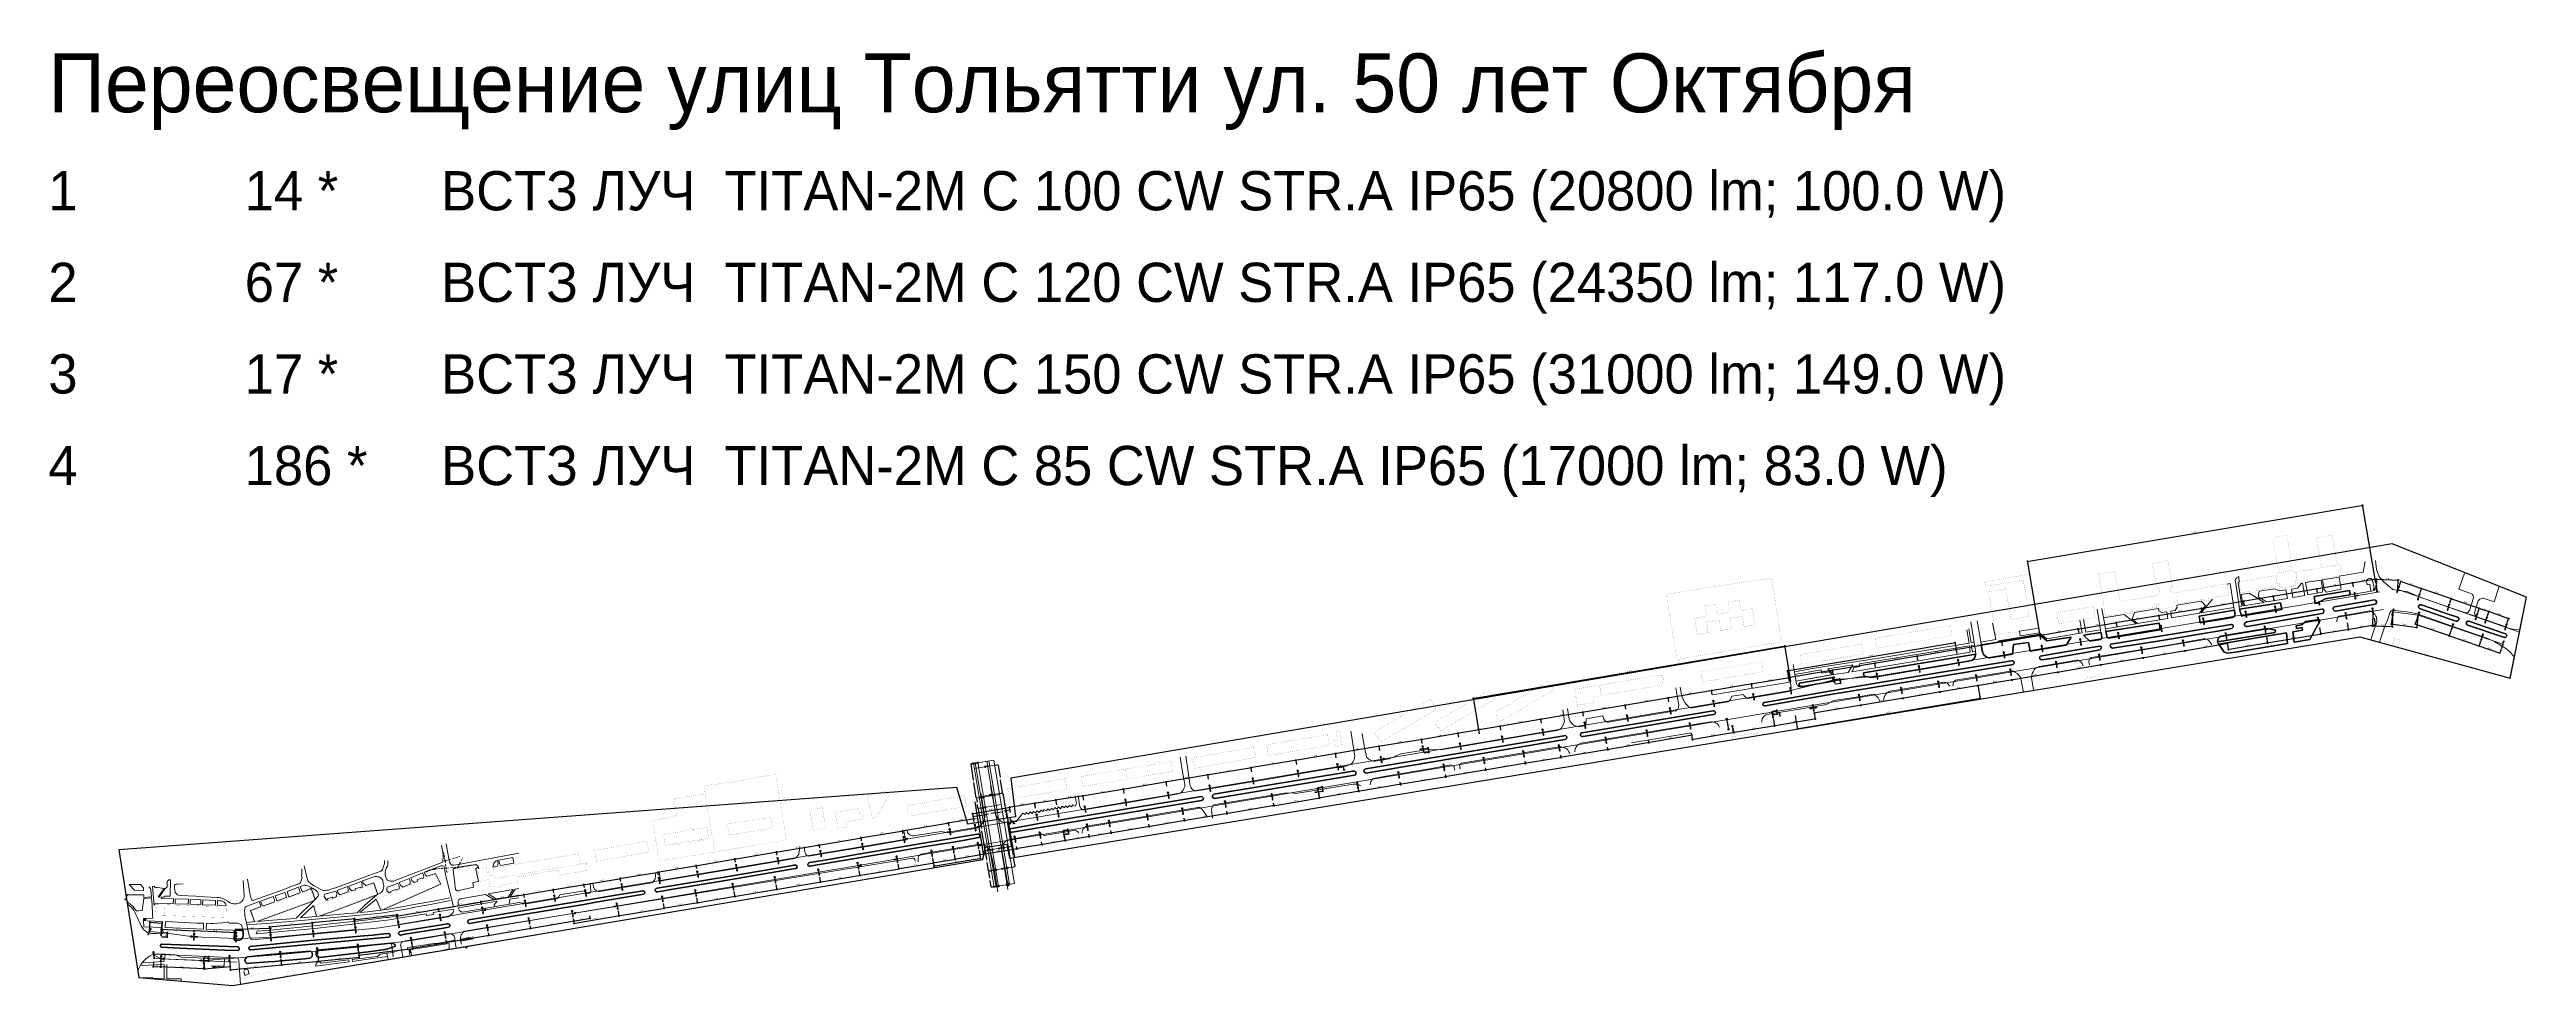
# Model space of a CAD drawing. Extents: x -105 to 2796, y -10 to 1087.
import ezdxf

# ---------------------------------------------------------------- set-up
doc = ezdxf.new("R2010")
doc.units = 0
doc.header["$MEASUREMENT"] = 0
doc.linetypes.add('DASHED2', pattern=[0.375, 0.25, -0.125])
for name, color, linetype in [('_МЕЖЕВОЙ_П-ЗУ_НОВЫЕ', 7, 'Continuous'), ('DLXDESCR', 7, 'Continuous'), ('DLXLUM01', 2, 'Continuous'), ('DLXLUM02', 1, 'Continuous'), ('DLXLUM03', 3, 'Continuous'), ('DLXLUM04', 5, 'Continuous'), ('DLXLUMEX', 2, 'Continuous'), ('DLXSCENE', 7, 'Continuous'), ('ВСПОМОГАТЕЛЬНЫЕ_ОБЪЕКТЫ-ГЕОДЕЗИ', 1, 'Continuous'), ('Размeh', 7, 'Continuous')]:
    doc.layers.add(name, color=color, linetype=linetype)
doc.layers.add('ОСВЕЩЕНИЕ', color=7, linetype='Continuous', lineweight=15)
doc.layers.add('ситуация', color=7, linetype='Continuous', lineweight=15)
doc.styles.add('стиль2', font='times.ttf', dxfattribs={"width": 0.85, "oblique": 5, "height": 1.15})
doc.dimstyles.get("Standard").update_dxf_attribs({"dimtxt": 0.18, "dimasz": 0.18, "dimexe": 0.18, "dimexo": 0.0625, "dimgap": 0.09, "dimtad": 0, "dimtih": 1, "dimtoh": 1, "dimdec": 4, "dimzin": 0, "dimdsep": 46, "dimtxsty": 'Standard', "dimcen": 0.09, "dimadec": 0, "dimazin": 0, "dimtfac": 1, "dimtdec": 4, "dimtofl": 0, "dimtmove": 0, "dimatfit": 3, "dimfxl": 1, "dimtolj": 1, "dimtzin": 0, "dimarcsym": 0})
doc.dimstyles.new('Благоуст', dxfattribs={"dimtxt": 1.25, "dimasz": 1, "dimexe": 1, "dimexo": 0.4085, "dimgap": 0.55, "dimtad": 1, "dimzin": 0, "dimtxsty": 'Standard', "dimblk": 'OBLIQUE', "dimcen": 0.6975, "dimdle": 1, "dimclrt": 256, "dimazin": 0, "dimtfac": 1, "dimtofl": 0, "dimtmove": 1, "dimatfit": 3, "dimldrblk": 'OBLIQUE', "dimfxl": 1, "dimtolj": 1, "dimtzin": 0, "dimarcsym": 0})

# ---------------------------------------------------------------- blocks, each defined once
blk = doc.blocks.new('*U0')
for p, q in [((0, 0.3), (-0.2, -0.1)), ((-0.2, -0.1), (0, 0.3)), ((0, 0.2), (-0.2, -0.2)), ((-0.2, -0.2), (0, 0.2)), ((0, 0.2), (0, 0.3)), ((0, 0.3), (0, 0.2)), ((0.2, 0.2), (0, 0.3)), ((0, 0.3), (0.2, 0.2)), ((0, -0.2), (0.2, 0.2)), ((0.2, 0.2), (0, 0.2)), ((0, 0.2), (0.2, 0.2)), ((0.2, 0.2), (0, -0.2)), ((0, -0.2), (0.2, 0.2)), ((0.2, 0.2), (0, -0.2)), ((0.2, 0.2), (0.2, 0.2)), ((0.2, 0.2), (0.2, 0.2)), ((-0.2, -0.1), (-0.2, -0.2)), ((-0.2, -0.2), (-0.2, -0.1)), ((-0.2, -0.1), (0, -0.2)), ((0, -0.2), (-0.2, -0.1)), ((-0.2, -0.2), (0, -0.2)), ((0, -0.2), (-0.2, -0.2)), ((0, -0.2), (0, -0.2)), ((0, -0.2), (0, -0.2))]:
    blk.add_line(p, q)
at = {"color": 1}
blk.add_line((0, 0), (0.5, -0.2), dxfattribs=at)
at = {"layer": 'DLXLUMEX', "color": 7}
blk.add_text('4', height=0.1, dxfattribs=at).set_placement((0, 0))
blk = doc.blocks.new('*U111')
at = {"color": 1}
blk.add_line((0, 0), (-0.5, 0.2), dxfattribs=at)
for p, q in [((0, 0.2), (-0.2, -0.2)), ((-0.2, -0.2), (0, 0.2)), ((0, 0.2), (-0.2, -0.2)), ((-0.2, -0.2), (0, 0.2)), ((0.2, 0.2), (0, 0.2)), ((0, -0.2), (0.2, 0.2)), ((0.2, 0.2), (0, -0.2)), ((0, 0.2), (0, 0.2)), ((0.1, 0.1), (0, 0.2)), ((0, 0.2), (0, 0.2)), ((0, 0.2), (0.2, 0.2)), ((0, 0.2), (0.1, 0.1)), ((0, -0.3), (0.1, 0.1)), ((0.1, 0.1), (0, -0.3)), ((0.1, 0.1), (0.2, 0.2)), ((0.2, 0.2), (0.1, 0.1)), ((-0.2, -0.2), (0, -0.2)), ((0, -0.2), (-0.2, -0.2)), ((-0.2, -0.2), (-0.2, -0.2)), ((-0.2, -0.2), (0, -0.3)), ((-0.2, -0.2), (-0.2, -0.2)), ((0, -0.3), (-0.2, -0.2)), ((0, -0.2), (0, -0.3)), ((0, -0.3), (0, -0.2))]:
    blk.add_line(p, q)
at = {"layer": 'DLXLUMEX', "color": 7}
blk.add_text('4', height=0.1, dxfattribs=at).set_placement((0, 0))
blk = doc.blocks.new('*U208')
for p, q in [((0.1, 0.2), (-0.1, 0.2)), ((-0.1, 0.2), (-0.1, -0.2)), ((-0.1, 0.2), (-0.1, -0.2)), ((-0.1, -0.2), (-0.1, 0.2)), ((-0.1, 0.2), (-0.1, 0.2)), ((0.1, 0.2), (-0.1, 0.2)), ((-0.1, 0.2), (-0.1, 0.2)), ((-0.1, 0.2), (0.1, 0.2)), ((-0.1, -0.2), (-0.1, 0.2)), ((-0.1, 0.2), (0.1, 0.2)), ((0.1, -0.2), (0.1, 0.2)), ((0.1, 0.2), (0.1, 0.2)), ((0.1, -0.2), (0.1, 0.2)), ((0.1, 0.2), (0.1, 0.2)), ((0.1, 0.2), (0.1, -0.2)), ((0.1, 0.2), (0.1, -0.2)), ((-0.1, -0.2), (0.1, -0.2)), ((-0.1, -0.2), (-0.1, -0.2)), ((-0.1, -0.2), (0.1, -0.2)), ((0.1, -0.2), (-0.1, -0.2)), ((-0.1, -0.2), (-0.1, -0.2)), ((0.1, -0.2), (-0.1, -0.2)), ((0.1, -0.2), (0.1, -0.2)), ((0.1, -0.2), (0.1, -0.2))]:
    blk.add_line(p, q)
at = {"color": 1}
blk.add_line((0, 0), (0.5, 0), dxfattribs=at)
at = {"layer": 'DLXLUMEX', "color": 7}
blk.add_text('4', height=0.1, dxfattribs=at).set_placement((0, 0))
blk = doc.blocks.new('*U219')
for p, q in [((-0.1, 0.2), (-0.1, -0.2)), ((0.1, 0.2), (-0.1, 0.2)), ((-0.1, -0.2), (-0.1, 0.2)), ((-0.1, 0.2), (-0.1, 0.2)), ((-0.1, 0.2), (-0.1, -0.2)), ((0.1, 0.2), (-0.1, 0.2)), ((-0.1, 0.2), (-0.1, 0.2)), ((-0.1, 0.2), (0.1, 0.2)), ((-0.1, -0.2), (-0.1, 0.2)), ((-0.1, 0.2), (0.1, 0.2)), ((0.1, -0.2), (0.1, 0.2)), ((0.1, -0.2), (0.1, 0.2)), ((0.1, 0.2), (0.1, 0.2)), ((0.1, 0.2), (0.1, -0.2)), ((0.1, 0.2), (0.1, 0.2)), ((0.1, 0.2), (0.1, -0.2)), ((-0.1, -0.2), (0.1, -0.2)), ((0.1, -0.2), (-0.1, -0.2)), ((-0.1, -0.2), (-0.1, -0.2)), ((-0.1, -0.2), (0.1, -0.2)), ((-0.1, -0.2), (-0.1, -0.2)), ((0.1, -0.2), (-0.1, -0.2)), ((0.1, -0.2), (0.1, -0.2)), ((0.1, -0.2), (0.1, -0.2))]:
    blk.add_line(p, q)
at = {"color": 1}
blk.add_line((0, 0), (-0.5, 0), dxfattribs=at)
at = {"layer": 'DLXLUMEX', "color": 7}
blk.add_text('4', height=0.1, dxfattribs=at).set_placement((0, 0))
blk = doc.blocks.new('*U230')
for p, q in [((0.1, 0.2), (-0.1, 0.2)), ((-0.1, 0.2), (-0.1, -0.2)), ((-0.1, -0.2), (-0.1, 0.2)), ((-0.1, 0.2), (-0.1, 0.2)), ((-0.1, 0.2), (-0.1, -0.2)), ((-0.1, 0.2), (-0.1, 0.2)), ((-0.1, 0.2), (0.1, 0.2)), ((0.1, 0.2), (-0.1, 0.2)), ((-0.1, 0.2), (0.1, 0.2)), ((-0.1, -0.2), (-0.1, 0.2)), ((0.1, -0.2), (0.1, 0.2)), ((0.1, 0.2), (0.1, 0.2)), ((0.1, -0.2), (0.1, 0.2)), ((0.1, 0.2), (0.1, 0.2)), ((0.1, 0.2), (0.1, -0.2)), ((0.1, 0.2), (0.1, -0.2)), ((-0.1, -0.2), (0.1, -0.2)), ((-0.1, -0.2), (-0.1, -0.2)), ((-0.1, -0.2), (0.1, -0.2)), ((0.1, -0.2), (-0.1, -0.2)), ((-0.1, -0.2), (-0.1, -0.2)), ((0.1, -0.2), (-0.1, -0.2)), ((0.1, -0.2), (0.1, -0.2)), ((0.1, -0.2), (0.1, -0.2))]:
    blk.add_line(p, q)
at = {"color": 1}
blk.add_line((0, 0), (0.5, 0), dxfattribs=at)
at = {"layer": 'DLXLUMEX', "color": 7}
blk.add_text('4', height=0.1, dxfattribs=at).set_placement((0, 0))
blk = doc.blocks.new('*U241')
for p, q in [((0.1, 0.3), (-0.1, 0.3)), ((-0.1, 0.3), (-0.1, -0.3)), ((-0.1, -0.3), (-0.1, 0.3)), ((-0.1, 0.3), (-0.1, 0.3)), ((-0.1, 0.3), (-0.1, -0.3)), ((-0.1, 0.3), (-0.1, 0.3)), ((-0.1, 0.3), (0.1, 0.3)), ((0.1, 0.2), (-0.1, 0.3)), ((-0.1, -0.3), (-0.1, 0.3)), ((-0.1, 0.3), (0.1, 0.2)), ((0.1, -0.3), (0.1, 0.3)), ((0.1, 0.2), (0.1, 0.3)), ((0.1, 0.3), (0.1, -0.3)), ((0.1, 0.3), (0.1, 0.2)), ((0.1, -0.3), (0.1, 0.2)), ((0.1, 0.2), (0.1, -0.3)), ((-0.1, -0.3), (0.1, -0.3)), ((-0.1, -0.3), (0.1, -0.3)), ((0.1, -0.3), (-0.1, -0.3)), ((-0.1, -0.3), (-0.1, -0.3)), ((-0.1, -0.3), (-0.1, -0.3)), ((0.1, -0.3), (-0.1, -0.3)), ((0.1, -0.3), (0.1, -0.3)), ((0.1, -0.3), (0.1, -0.3))]:
    blk.add_line(p, q)
at = {"color": 1}
blk.add_line((0, 0), (-0.5, 0), dxfattribs=at)
at = {"layer": 'DLXLUMEX', "color": 7}
blk.add_text('2', height=0.1, dxfattribs=at).set_placement((0, 0))
blk = doc.blocks.new('*U252')
for p, q in [((0.2, 0.1), (-0.2, 0.1)), ((-0.2, 0.1), (-0.2, -0.1)), ((-0.2, 0.1), (-0.2, 0.1)), ((-0.2, 0.1), (0.2, 0.1)), ((0.2, 0.1), (-0.2, 0.1)), ((-0.2, 0.1), (-0.2, -0.1)), ((-0.2, -0.1), (-0.2, 0.1)), ((-0.2, 0.1), (-0.2, 0.1)), ((-0.2, -0.1), (-0.2, 0.1)), ((-0.2, 0.1), (0.2, 0.1)), ((0.2, -0.1), (0.2, 0.1)), ((0.2, 0.1), (0.2, 0.1)), ((0.2, 0.1), (0.2, 0.1)), ((0.2, 0.1), (0.2, -0.1)), ((0.2, -0.1), (0.2, 0.1)), ((0.2, 0.1), (0.2, -0.1)), ((-0.2, -0.1), (0.2, -0.1)), ((-0.2, -0.1), (0.2, -0.1)), ((0.2, -0.1), (-0.2, -0.1)), ((-0.2, -0.1), (-0.2, -0.1)), ((-0.2, -0.1), (-0.2, -0.1)), ((0.2, -0.1), (-0.2, -0.1)), ((0.2, -0.1), (0.2, -0.1)), ((0.2, -0.1), (0.2, -0.1))]:
    blk.add_line(p, q)
at = {"color": 1}
blk.add_line((0, 0), (0, -0.5), dxfattribs=at)
at = {"layer": 'DLXLUMEX', "color": 7}
blk.add_text('4', height=0.1, dxfattribs=at).set_placement((0, 0))
blk = doc.blocks.new('*U263')
for p, q in [((0.2, 0.1), (-0.2, 0.1)), ((-0.2, 0.1), (-0.2, -0.1)), ((-0.2, 0.1), (-0.2, -0.1)), ((-0.2, -0.1), (-0.2, 0.1)), ((-0.2, 0.1), (-0.2, 0.1)), ((-0.2, 0.1), (-0.2, 0.1)), ((-0.2, 0.1), (0.2, 0.1)), ((0.2, 0.1), (-0.2, 0.1)), ((-0.2, -0.1), (-0.2, 0.1)), ((-0.2, 0.1), (0.2, 0.1)), ((0.2, -0.1), (0.2, 0.1)), ((0.2, 0.1), (0.2, 0.1)), ((0.2, -0.1), (0.2, 0.1)), ((0.2, 0.1), (0.2, 0.1)), ((0.2, 0.1), (0.2, -0.1)), ((0.2, 0.1), (0.2, -0.1)), ((-0.2, -0.1), (0.2, -0.1)), ((0.2, -0.1), (-0.2, -0.1)), ((-0.2, -0.1), (-0.2, -0.1)), ((-0.2, -0.1), (0.2, -0.1)), ((-0.2, -0.1), (-0.2, -0.1)), ((0.2, -0.1), (-0.2, -0.1)), ((0.2, -0.1), (0.2, -0.1)), ((0.2, -0.1), (0.2, -0.1))]:
    blk.add_line(p, q)
at = {"color": 1}
blk.add_line((0, 0), (0, 0.5), dxfattribs=at)
at = {"layer": 'DLXLUMEX', "color": 7}
blk.add_text('4', height=0.1, dxfattribs=at).set_placement((0, 0))
blk = doc.blocks.new('*U274')
for p, q in [((0.1, 0.2), (-0.1, 0.2)), ((-0.1, 0.2), (-0.1, -0.2)), ((-0.1, -0.2), (-0.1, 0.2)), ((-0.1, 0.2), (-0.1, 0.2)), ((-0.1, 0.2), (-0.1, -0.2)), ((-0.1, 0.2), (-0.1, 0.2)), ((-0.1, 0.2), (0.1, 0.2)), ((0.1, 0.2), (-0.1, 0.2)), ((-0.1, -0.2), (-0.1, 0.2)), ((-0.1, 0.2), (0.1, 0.2)), ((0.1, -0.2), (0.1, 0.2)), ((0.1, 0.2), (0.1, 0.2)), ((0.1, 0.2), (0.1, 0.2)), ((0.1, 0.2), (0.1, -0.2)), ((0.1, -0.2), (0.1, 0.2)), ((0.1, 0.2), (0.1, -0.2)), ((-0.1, -0.2), (0.1, -0.2)), ((-0.1, -0.2), (-0.1, -0.2)), ((0.1, -0.2), (-0.1, -0.2)), ((-0.1, -0.2), (-0.1, -0.2)), ((-0.1, -0.2), (0.1, -0.2)), ((0.1, -0.2), (-0.1, -0.2)), ((0.1, -0.2), (0.1, -0.2)), ((0.1, -0.2), (0.1, -0.2))]:
    blk.add_line(p, q)
at = {"color": 1}
blk.add_line((0, 0), (0.5, 0), dxfattribs=at)
at = {"layer": 'DLXLUMEX', "color": 7}
blk.add_text('4', height=0.1, dxfattribs=at).set_placement((0, 0))
blk = doc.blocks.new('*U1')
for p, q in [((0.1, 0.3), (-0.1, 0.3)), ((-0.1, 0.3), (-0.1, -0.3)), ((-0.1, -0.3), (-0.1, 0.3)), ((-0.1, 0.3), (-0.1, 0.3)), ((-0.1, 0.3), (-0.1, -0.3)), ((-0.1, 0.3), (-0.1, 0.3)), ((-0.1, 0.3), (0.1, 0.3)), ((0.1, 0.2), (-0.1, 0.3)), ((-0.1, -0.3), (-0.1, 0.3)), ((-0.1, 0.3), (0.1, 0.2)), ((0.1, -0.3), (0.1, 0.3)), ((0.1, 0.2), (0.1, 0.3)), ((0.1, 0.3), (0.1, -0.3)), ((0.1, 0.3), (0.1, 0.2)), ((0.1, -0.3), (0.1, 0.2)), ((0.1, 0.2), (0.1, -0.3)), ((-0.1, -0.3), (0.1, -0.3)), ((-0.1, -0.3), (0.1, -0.3)), ((0.1, -0.3), (-0.1, -0.3)), ((-0.1, -0.3), (-0.1, -0.3)), ((-0.1, -0.3), (-0.1, -0.3)), ((0.1, -0.3), (-0.1, -0.3)), ((0.1, -0.3), (0.1, -0.3)), ((0.1, -0.3), (0.1, -0.3))]:
    blk.add_line(p, q)
at = {"color": 1}
blk.add_line((0, 0), (-0.5, 0), dxfattribs=at)
at = {"layer": 'DLXLUMEX', "color": 7}
blk.add_text('2', height=0.1, dxfattribs=at).set_placement((0, 0))
blk = doc.blocks.new('*U12')
for p, q in [((0.1, 0.2), (-0.1, 0.2)), ((-0.1, 0.2), (-0.1, -0.2)), ((-0.1, -0.2), (-0.1, 0.2)), ((-0.1, 0.2), (-0.1, 0.2)), ((-0.1, 0.2), (-0.1, -0.2)), ((-0.1, 0.2), (-0.1, 0.2)), ((-0.1, 0.2), (0.1, 0.2)), ((0.1, 0.2), (-0.1, 0.2)), ((-0.1, 0.2), (0.1, 0.2)), ((-0.1, -0.2), (-0.1, 0.2)), ((0.1, -0.2), (0.1, 0.2)), ((0.1, 0.2), (0.1, 0.2)), ((0.1, -0.2), (0.1, 0.2)), ((0.1, 0.2), (0.1, 0.2)), ((0.1, 0.2), (0.1, -0.2)), ((0.1, 0.2), (0.1, -0.2)), ((-0.1, -0.2), (0.1, -0.2)), ((-0.1, -0.2), (-0.1, -0.2)), ((0.1, -0.2), (-0.1, -0.2)), ((-0.1, -0.2), (-0.1, -0.2)), ((-0.1, -0.2), (0.1, -0.2)), ((0.1, -0.2), (-0.1, -0.2)), ((0.1, -0.2), (0.1, -0.2)), ((0.1, -0.2), (0.1, -0.2))]:
    blk.add_line(p, q)
at = {"color": 1}
blk.add_line((0, 0), (0.5, 0.1), dxfattribs=at)
at = {"layer": 'DLXLUMEX', "color": 7}
blk.add_text('4', height=0.1, dxfattribs=at).set_placement((0, 0))
blk = doc.blocks.new('*U23')
for p, q in [((0.1, 0.3), (-0.1, 0.3)), ((-0.1, 0.3), (-0.1, -0.3)), ((-0.1, -0.3), (-0.1, 0.3)), ((-0.1, 0.3), (-0.1, 0.2)), ((-0.1, 0.2), (-0.1, 0.3)), ((-0.1, 0.3), (0.1, 0.3)), ((0.1, 0.3), (-0.1, 0.2)), ((-0.1, 0.2), (0.1, 0.3)), ((-0.1, 0.2), (-0.1, -0.3)), ((-0.1, -0.3), (-0.1, 0.2)), ((0.1, -0.3), (0.1, 0.3)), ((0.1, 0.3), (0.1, 0.3)), ((0.1, 0.3), (0.1, -0.3)), ((0.1, -0.3), (0.1, 0.3)), ((0.1, 0.3), (0.1, 0.3)), ((0.1, 0.3), (0.1, -0.3)), ((-0.1, -0.3), (0.1, -0.3)), ((0.1, -0.3), (-0.1, -0.3)), ((-0.1, -0.3), (-0.1, -0.3)), ((-0.1, -0.3), (0.1, -0.3)), ((-0.1, -0.3), (-0.1, -0.3)), ((0.1, -0.3), (-0.1, -0.3)), ((0.1, -0.3), (0.1, -0.3)), ((0.1, -0.3), (0.1, -0.3))]:
    blk.add_line(p, q)
at = {"color": 1}
blk.add_line((0, 0), (-0.5, -0.1), dxfattribs=at)
at = {"layer": 'DLXLUMEX', "color": 7}
blk.add_text('2', height=0.1, dxfattribs=at).set_placement((0, 0))
blk = doc.blocks.new('*U34')
for p, q in [((0.1, 0.2), (-0.1, 0.2)), ((-0.1, 0.2), (-0.1, -0.2)), ((-0.1, -0.2), (-0.1, 0.2)), ((-0.1, 0.2), (-0.1, 0.2)), ((-0.1, 0.2), (-0.1, -0.2)), ((-0.1, 0.2), (-0.1, 0.2)), ((-0.1, 0.2), (0.1, 0.2)), ((0.1, 0.2), (-0.1, 0.2)), ((-0.1, 0.2), (0.1, 0.2)), ((-0.1, -0.2), (-0.1, 0.2)), ((0.1, -0.2), (0.1, 0.2)), ((0.1, 0.2), (0.1, 0.2)), ((0.1, -0.2), (0.1, 0.2)), ((0.1, 0.2), (0.1, 0.2)), ((0.1, 0.2), (0.1, -0.2)), ((0.1, 0.2), (0.1, -0.2)), ((-0.1, -0.2), (0.1, -0.2)), ((-0.1, -0.2), (-0.1, -0.2)), ((0.1, -0.2), (-0.1, -0.2)), ((-0.1, -0.2), (-0.1, -0.2)), ((-0.1, -0.2), (0.1, -0.2)), ((0.1, -0.2), (-0.1, -0.2)), ((0.1, -0.2), (0.1, -0.2)), ((0.1, -0.2), (0.1, -0.2))]:
    blk.add_line(p, q)
at = {"color": 1}
blk.add_line((0, 0), (0.5, 0.1), dxfattribs=at)
at = {"layer": 'DLXLUMEX', "color": 7}
blk.add_text('4', height=0.1, dxfattribs=at).set_placement((0, 0))
blk = doc.blocks.new('*U45')
for p, q in [((-0.1, 0.3), (-0.1, -0.3)), ((0.1, 0.3), (-0.1, 0.3)), ((-0.1, -0.3), (-0.1, 0.3)), ((-0.1, 0.3), (-0.1, 0.2)), ((-0.1, 0.2), (-0.1, 0.3)), ((-0.1, 0.3), (0.1, 0.3)), ((0.1, 0.3), (-0.1, 0.2)), ((-0.1, 0.2), (0.1, 0.3)), ((-0.1, 0.2), (-0.1, -0.3)), ((-0.1, -0.3), (-0.1, 0.2)), ((0.1, -0.3), (0.1, 0.3)), ((0.1, -0.3), (0.1, 0.3)), ((0.1, 0.3), (0.1, 0.3)), ((0.1, 0.3), (0.1, -0.3)), ((0.1, 0.3), (0.1, 0.3)), ((0.1, 0.3), (0.1, -0.3)), ((-0.1, -0.3), (0.1, -0.3)), ((0.1, -0.3), (-0.1, -0.3)), ((-0.1, -0.3), (-0.1, -0.3)), ((-0.1, -0.3), (0.1, -0.3)), ((-0.1, -0.3), (-0.1, -0.3)), ((0.1, -0.3), (-0.1, -0.3)), ((0.1, -0.3), (0.1, -0.3)), ((0.1, -0.3), (0.1, -0.3))]:
    blk.add_line(p, q)
at = {"color": 1}
blk.add_line((0, 0), (-0.5, -0.1), dxfattribs=at)
at = {"layer": 'DLXLUMEX', "color": 7}
blk.add_text('2', height=0.1, dxfattribs=at).set_placement((0, 0))
blk = doc.blocks.new('*U56')
for p, q in [((0.1, 0.3), (-0.1, 0.3)), ((-0.1, 0.3), (-0.1, -0.3)), ((-0.1, -0.3), (-0.1, 0.3)), ((-0.1, 0.3), (-0.1, 0.3)), ((-0.1, 0.3), (-0.1, -0.3)), ((0.1, 0.3), (-0.1, 0.3)), ((-0.1, 0.3), (-0.1, 0.3)), ((-0.1, 0.3), (0.1, 0.3)), ((-0.1, -0.3), (-0.1, 0.3)), ((-0.1, 0.3), (0.1, 0.3)), ((0.1, -0.3), (0.1, 0.3)), ((0.1, 0.3), (0.1, 0.3)), ((0.1, 0.3), (0.1, 0.3)), ((0.1, 0.3), (0.1, -0.3)), ((0.1, -0.2), (0.1, 0.3)), ((0.1, 0.3), (0.1, -0.2)), ((-0.1, -0.3), (0.1, -0.2)), ((0.1, -0.2), (-0.1, -0.3)), ((-0.1, -0.3), (0.1, -0.3)), ((-0.1, -0.3), (-0.1, -0.3)), ((0.1, -0.3), (-0.1, -0.3)), ((-0.1, -0.3), (-0.1, -0.3)), ((0.1, -0.3), (0.1, -0.2)), ((0.1, -0.2), (0.1, -0.3))]:
    blk.add_line(p, q)
at = {"color": 1}
blk.add_line((0, 0), (0.5, 0.1), dxfattribs=at)
at = {"layer": 'DLXLUMEX', "color": 7}
blk.add_text('2', height=0.1, dxfattribs=at).set_placement((0, 0))
blk = doc.blocks.new('*U67')
for p, q in [((0.1, 0.2), (-0.1, 0.2)), ((-0.1, 0.2), (-0.1, -0.2)), ((-0.1, 0.2), (-0.1, -0.2)), ((-0.1, -0.2), (-0.1, 0.2)), ((-0.1, 0.2), (-0.1, 0.2)), ((0.1, 0.2), (-0.1, 0.2)), ((-0.1, 0.2), (-0.1, 0.2)), ((-0.1, 0.2), (0.1, 0.2)), ((-0.1, -0.2), (-0.1, 0.2)), ((-0.1, 0.2), (0.1, 0.2)), ((0.1, -0.2), (0.1, 0.2)), ((0.1, -0.2), (0.1, 0.2)), ((0.1, 0.2), (0.1, 0.2)), ((0.1, 0.2), (0.1, -0.2)), ((0.1, 0.2), (0.1, 0.2)), ((0.1, 0.2), (0.1, -0.2)), ((-0.1, -0.2), (0.1, -0.2)), ((-0.1, -0.2), (0.1, -0.2)), ((0.1, -0.2), (-0.1, -0.2)), ((-0.1, -0.2), (-0.1, -0.2)), ((-0.1, -0.2), (-0.1, -0.2)), ((0.1, -0.2), (-0.1, -0.2)), ((0.1, -0.2), (0.1, -0.2)), ((0.1, -0.2), (0.1, -0.2))]:
    blk.add_line(p, q)
at = {"color": 1}
blk.add_line((0, 0), (-0.5, -0.1), dxfattribs=at)
at = {"layer": 'DLXLUMEX', "color": 7}
blk.add_text('4', height=0.1, dxfattribs=at).set_placement((0, 0))
blk = doc.blocks.new('*U78')
for p, q in [((0.1, 0.3), (-0.1, 0.3)), ((-0.1, 0.3), (-0.1, -0.3)), ((-0.1, -0.3), (-0.1, 0.3)), ((-0.1, 0.3), (-0.1, 0.3)), ((-0.1, 0.3), (-0.1, -0.3)), ((0.1, 0.3), (-0.1, 0.3)), ((-0.1, 0.3), (-0.1, 0.3)), ((-0.1, 0.3), (0.1, 0.3)), ((-0.1, 0.3), (0.1, 0.3)), ((-0.1, -0.3), (-0.1, 0.3)), ((0.1, -0.3), (0.1, 0.3)), ((0.1, 0.3), (0.1, 0.3)), ((0.1, -0.3), (0.1, 0.3)), ((0.1, 0.3), (0.1, 0.3)), ((0.1, 0.3), (0.1, -0.3)), ((0.1, 0.3), (0.1, -0.3)), ((-0.1, -0.3), (0.1, -0.3)), ((-0.1, -0.3), (-0.1, -0.3)), ((-0.1, -0.3), (0.1, -0.3)), ((0.1, -0.3), (-0.1, -0.3)), ((-0.1, -0.3), (-0.1, -0.3)), ((0.1, -0.3), (-0.1, -0.3)), ((0.1, -0.3), (0.1, -0.3)), ((0.1, -0.3), (0.1, -0.3))]:
    blk.add_line(p, q)
at = {"color": 1}
blk.add_line((0, 0), (0.5, 0.1), dxfattribs=at)
at = {"layer": 'DLXLUMEX', "color": 7}
blk.add_text('3', height=0.1, dxfattribs=at).set_placement((0, 0))
blk = doc.blocks.new('*U89')
for p, q in [((0.1, 0.2), (-0.1, 0.2)), ((-0.1, 0.2), (-0.1, -0.2)), ((-0.1, 0.2), (-0.1, -0.2)), ((-0.1, -0.2), (-0.1, 0.2)), ((-0.1, 0.2), (-0.1, 0.2)), ((-0.1, 0.2), (-0.1, 0.2)), ((-0.1, 0.2), (0.1, 0.2)), ((0.1, 0.2), (-0.1, 0.2)), ((-0.1, -0.2), (-0.1, 0.2)), ((-0.1, 0.2), (0.1, 0.2)), ((0.1, -0.2), (0.1, 0.2)), ((0.1, -0.2), (0.1, 0.2)), ((0.1, 0.2), (0.1, 0.2)), ((0.1, 0.2), (0.1, -0.2)), ((0.1, 0.2), (0.1, 0.2)), ((0.1, 0.2), (0.1, -0.2)), ((-0.1, -0.2), (0.1, -0.2)), ((-0.1, -0.2), (0.1, -0.2)), ((0.1, -0.2), (-0.1, -0.2)), ((-0.1, -0.2), (-0.1, -0.2)), ((-0.1, -0.2), (-0.1, -0.2)), ((0.1, -0.2), (-0.1, -0.2)), ((0.1, -0.2), (0.1, -0.2)), ((0.1, -0.2), (0.1, -0.2))]:
    blk.add_line(p, q)
at = {"color": 1}
blk.add_line((0, 0), (-0.5, -0.1), dxfattribs=at)
at = {"layer": 'DLXLUMEX', "color": 7}
blk.add_text('4', height=0.1, dxfattribs=at).set_placement((0, 0))
blk = doc.blocks.new('*U100')
for p, q in [((0.1, 0.2), (-0.1, 0.2)), ((-0.1, 0.2), (-0.1, -0.2)), ((-0.1, -0.2), (-0.1, 0.2)), ((-0.1, 0.2), (-0.1, 0.2)), ((-0.1, 0.2), (-0.1, -0.2)), ((-0.1, 0.2), (-0.1, 0.2)), ((-0.1, 0.2), (0.1, 0.2)), ((0.1, 0.2), (-0.1, 0.2)), ((-0.1, -0.2), (-0.1, 0.2)), ((-0.1, 0.2), (0.1, 0.2)), ((0.1, -0.2), (0.1, 0.2)), ((0.1, 0.2), (0.1, 0.2)), ((0.1, -0.2), (0.1, 0.2)), ((0.1, 0.2), (0.1, 0.2)), ((0.1, 0.2), (0.1, -0.2)), ((0.1, 0.2), (0.1, -0.2)), ((-0.1, -0.2), (0.1, -0.2)), ((-0.1, -0.2), (-0.1, -0.2)), ((0.1, -0.2), (-0.1, -0.2)), ((-0.1, -0.2), (-0.1, -0.2)), ((-0.1, -0.2), (0.1, -0.2)), ((0.1, -0.2), (-0.1, -0.2)), ((0.1, -0.2), (0.1, -0.2)), ((0.1, -0.2), (0.1, -0.2))]:
    blk.add_line(p, q)
at = {"color": 1}
blk.add_line((0, 0), (0.5, 0.1), dxfattribs=at)
at = {"layer": 'DLXLUMEX', "color": 7}
blk.add_text('4', height=0.1, dxfattribs=at).set_placement((0, 0))
blk = doc.blocks.new('*U112')
for p, q in [((0.1, 0.3), (-0.1, 0.3)), ((-0.1, 0.3), (-0.1, -0.3)), ((-0.1, -0.3), (-0.1, 0.3)), ((-0.1, 0.3), (-0.1, 0.2)), ((-0.1, 0.2), (-0.1, 0.3)), ((-0.1, 0.3), (0.1, 0.3)), ((0.1, 0.3), (-0.1, 0.2)), ((-0.1, 0.2), (0.1, 0.3)), ((-0.1, 0.2), (-0.1, -0.3)), ((-0.1, -0.3), (-0.1, 0.2)), ((0.1, -0.3), (0.1, 0.3)), ((0.1, 0.3), (0.1, 0.3)), ((0.1, 0.3), (0.1, -0.3)), ((0.1, -0.3), (0.1, 0.3)), ((0.1, 0.3), (0.1, 0.3)), ((0.1, 0.3), (0.1, -0.3)), ((-0.1, -0.3), (0.1, -0.3)), ((0.1, -0.3), (-0.1, -0.3)), ((-0.1, -0.3), (-0.1, -0.3)), ((-0.1, -0.3), (0.1, -0.3)), ((-0.1, -0.3), (-0.1, -0.3)), ((0.1, -0.3), (-0.1, -0.3)), ((0.1, -0.3), (0.1, -0.3)), ((0.1, -0.3), (0.1, -0.3))]:
    blk.add_line(p, q)
at = {"color": 1}
blk.add_line((0, 0), (-0.5, -0.1), dxfattribs=at)
at = {"layer": 'DLXLUMEX', "color": 7}
blk.add_text('3', height=0.1, dxfattribs=at).set_placement((0, 0))
blk = doc.blocks.new('*U123')
for p, q in [((0, 0.3), (-0.1, 0.2)), ((-0.1, 0.2), (0, 0.3)), ((0.1, 0.2), (-0.1, 0.2)), ((-0.1, 0.2), (-0.1, -0.2)), ((-0.1, 0.2), (-0.1, -0.2)), ((-0.1, -0.2), (-0.1, 0.2)), ((-0.1, 0.2), (-0.1, 0.2)), ((-0.1, 0.2), (-0.1, 0.2)), ((-0.1, 0.2), (0.1, 0.2)), ((-0.1, -0.2), (-0.1, 0.2)), ((0.1, 0.2), (0, 0.3)), ((0.1, -0.2), (0, 0.3)), ((0, 0.3), (0.1, 0.2)), ((0, 0.3), (0.1, -0.2)), ((0.1, -0.2), (0.1, 0.2)), ((0.1, 0.2), (0.1, -0.2)), ((-0.1, -0.2), (0.1, -0.2)), ((-0.1, -0.2), (-0.1, -0.2)), ((0.1, -0.2), (-0.1, -0.2)), ((-0.1, -0.2), (-0.1, -0.2)), ((-0.1, -0.2), (0.1, -0.2)), ((0.1, -0.2), (-0.1, -0.2)), ((0.1, -0.2), (0.1, -0.2)), ((0.1, -0.2), (0.1, -0.2))]:
    blk.add_line(p, q)
at = {"color": 1}
blk.add_line((0, 0), (0.5, 0.1), dxfattribs=at)
at = {"layer": 'DLXLUMEX', "color": 7}
blk.add_text('4', height=0.1, dxfattribs=at).set_placement((0, 0))
blk = doc.blocks.new('*U134')
for p, q in [((0, 0.3), (-0.1, 0.3)), ((-0.1, 0.3), (0, -0.3)), ((0, -0.3), (-0.1, 0.3)), ((-0.1, 0.3), (-0.1, 0.2)), ((0, 0.3), (-0.1, 0.2)), ((-0.1, 0.2), (-0.1, 0.3)), ((-0.1, 0.3), (0, 0.3)), ((-0.1, 0.2), (0, 0.3)), ((-0.1, 0.2), (0, -0.3)), ((0, -0.3), (-0.1, 0.2)), ((0.1, -0.3), (0, 0.3)), ((0.1, -0.3), (0, 0.3)), ((0, 0.3), (0, 0.3)), ((0, 0.3), (0.1, -0.3)), ((0, 0.3), (0, 0.3)), ((0, 0.3), (0.1, -0.3)), ((0, -0.3), (0.1, -0.3)), ((0.1, -0.3), (0, -0.3)), ((0, -0.3), (0, -0.3)), ((0, -0.3), (0.1, -0.3)), ((0, -0.3), (0, -0.3)), ((0.1, -0.3), (0, -0.3)), ((0.1, -0.3), (0.1, -0.3)), ((0.1, -0.3), (0.1, -0.3))]:
    blk.add_line(p, q)
at = {"color": 1}
blk.add_line((0, 0), (-0.5, -0.1), dxfattribs=at)
at = {"layer": 'DLXLUMEX', "color": 7}
blk.add_text('3', height=0.1, dxfattribs=at).set_placement((0, 0))
blk = doc.blocks.new('*U145')
for p, q in [((0, 0.3), (-0.1, 0.3)), ((-0.1, 0.3), (0, -0.3)), ((0, -0.3), (-0.1, 0.3)), ((-0.1, 0.3), (-0.1, 0.3)), ((-0.1, 0.3), (0, -0.3)), ((0, 0.3), (-0.1, 0.3)), ((-0.1, 0.3), (-0.1, 0.3)), ((-0.1, 0.3), (0, 0.3)), ((-0.1, 0.3), (0, 0.3)), ((0, -0.3), (-0.1, 0.3)), ((0.1, -0.3), (0, 0.3)), ((0, 0.3), (0, 0.3)), ((0, 0.3), (0, 0.3)), ((0, 0.3), (0.1, -0.3)), ((0.1, -0.3), (0, 0.3)), ((0, 0.3), (0.1, -0.3)), ((0, -0.3), (0.1, -0.3)), ((0, -0.3), (0, -0.3)), ((0, -0.3), (0.1, -0.3)), ((0.1, -0.3), (0, -0.3)), ((0, -0.3), (0, -0.3)), ((0.1, -0.3), (0, -0.3)), ((0.1, -0.3), (0.1, -0.3)), ((0.1, -0.3), (0.1, -0.3))]:
    blk.add_line(p, q)
at = {"color": 1}
blk.add_line((0, 0), (0.5, 0.1), dxfattribs=at)
at = {"layer": 'DLXLUMEX', "color": 7}
blk.add_text('3', height=0.1, dxfattribs=at).set_placement((0, 0))
blk = doc.blocks.new('*U156')
for p, q in [((0, 0.2), (-0.1, 0.2)), ((-0.1, 0.2), (0, -0.2)), ((0, -0.2), (-0.1, 0.2)), ((-0.1, 0.2), (-0.1, 0.2)), ((-0.1, 0.2), (0, -0.3)), ((-0.1, 0.2), (-0.1, 0.2)), ((-0.1, 0.2), (0, 0.2)), ((0.1, 0.2), (-0.1, 0.2)), ((0, -0.3), (-0.1, 0.2)), ((-0.1, 0.2), (0.1, 0.2)), ((0.1, -0.2), (0, 0.2)), ((0.1, 0.2), (0, 0.2)), ((0, 0.2), (0.1, -0.2)), ((0, 0.2), (0.1, 0.2)), ((0.1, -0.2), (0.1, 0.2)), ((0.1, 0.2), (0.1, -0.2)), ((0, -0.2), (0.1, -0.2)), ((0.1, -0.2), (0, -0.2)), ((0, -0.2), (0, -0.3)), ((0, -0.3), (0.1, -0.2)), ((0, -0.3), (0, -0.2)), ((0.1, -0.2), (0, -0.3)), ((0.1, -0.2), (0.1, -0.2)), ((0.1, -0.2), (0.1, -0.2))]:
    blk.add_line(p, q)
at = {"color": 1}
blk.add_line((0, 0), (-0.5, -0.1), dxfattribs=at)
at = {"layer": 'DLXLUMEX', "color": 7}
blk.add_text('4', height=0.1, dxfattribs=at).set_placement((0, 0))
blk = doc.blocks.new('*U167')
for p, q in [((0.1, 0.3), (-0.1, 0.3)), ((-0.1, 0.3), (-0.1, -0.3)), ((-0.1, 0.3), (-0.1, -0.3)), ((-0.1, -0.3), (-0.1, 0.3)), ((-0.1, 0.3), (-0.1, 0.3)), ((-0.1, 0.3), (-0.1, 0.3)), ((-0.1, 0.3), (0.1, 0.3)), ((0.1, 0.3), (-0.1, 0.3)), ((-0.1, -0.3), (-0.1, 0.3)), ((-0.1, 0.3), (0.1, 0.3)), ((0.1, -0.3), (0.1, 0.3)), ((0.1, 0.3), (0.1, 0.3)), ((0.1, -0.3), (0.1, 0.3)), ((0.1, 0.3), (0.1, 0.3)), ((0.1, 0.3), (0.1, -0.3)), ((0.1, 0.3), (0.1, -0.3)), ((-0.1, -0.3), (0.1, -0.3)), ((-0.1, -0.3), (-0.1, -0.3)), ((-0.1, -0.3), (0.1, -0.3)), ((0.1, -0.3), (-0.1, -0.3)), ((-0.1, -0.3), (-0.1, -0.3)), ((0.1, -0.3), (-0.1, -0.3)), ((0.1, -0.3), (0.1, -0.3)), ((0.1, -0.3), (0.1, -0.3))]:
    blk.add_line(p, q)
at = {"color": 1}
blk.add_line((0, 0), (0.5, 0.1), dxfattribs=at)
at = {"layer": 'DLXLUMEX', "color": 7}
blk.add_text('3', height=0.1, dxfattribs=at).set_placement((0, 0))
blk = doc.blocks.new('*U178')
for p, q in [((0.1, 0.2), (-0.1, 0.2)), ((-0.1, 0.2), (-0.1, -0.2)), ((-0.1, 0.2), (-0.1, -0.2)), ((-0.1, -0.2), (-0.1, 0.2)), ((-0.1, 0.2), (-0.1, 0.2)), ((-0.1, 0.2), (-0.1, 0.2)), ((-0.1, 0.2), (0.1, 0.2)), ((0.1, 0.2), (-0.1, 0.2)), ((-0.1, -0.2), (-0.1, 0.2)), ((-0.1, 0.2), (0.1, 0.2)), ((0.1, -0.2), (0.1, 0.2)), ((0.1, -0.2), (0.1, 0.2)), ((0.1, 0.2), (0.1, 0.2)), ((0.1, 0.2), (0.1, -0.2)), ((0.1, 0.2), (0.1, 0.2)), ((0.1, 0.2), (0.1, -0.2)), ((-0.1, -0.2), (0.1, -0.2)), ((-0.1, -0.2), (0.1, -0.2)), ((0.1, -0.2), (-0.1, -0.2)), ((-0.1, -0.2), (-0.1, -0.2)), ((-0.1, -0.2), (-0.1, -0.2)), ((0.1, -0.2), (-0.1, -0.2)), ((0.1, -0.2), (0.1, -0.2)), ((0.1, -0.2), (0.1, -0.2))]:
    blk.add_line(p, q)
at = {"color": 1}
blk.add_line((0, 0), (-0.5, -0.1), dxfattribs=at)
at = {"layer": 'DLXLUMEX', "color": 7}
blk.add_text('4', height=0.1, dxfattribs=at).set_placement((0, 0))
blk = doc.blocks.new('*U189')
for p, q in [((0.1, 0.3), (-0.1, 0.3)), ((-0.1, 0.3), (-0.1, -0.3)), ((-0.1, 0.3), (-0.1, -0.3)), ((-0.1, -0.3), (-0.1, 0.3)), ((-0.1, 0.3), (-0.1, 0.3)), ((0.1, 0.3), (-0.1, 0.3)), ((-0.1, 0.3), (-0.1, 0.3)), ((-0.1, 0.3), (0.1, 0.3)), ((-0.1, -0.3), (-0.1, 0.3)), ((-0.1, 0.3), (0.1, 0.3)), ((0.1, -0.3), (0.1, 0.3)), ((0.1, 0.3), (0.1, 0.3)), ((0.1, -0.3), (0.1, 0.3)), ((0.1, 0.3), (0.1, 0.3)), ((0.1, 0.3), (0.1, -0.3)), ((0.1, 0.3), (0.1, -0.3)), ((-0.1, -0.3), (0.1, -0.3)), ((-0.1, -0.3), (-0.1, -0.3)), ((0.1, -0.3), (-0.1, -0.3)), ((-0.1, -0.3), (-0.1, -0.3)), ((-0.1, -0.3), (0.1, -0.3)), ((0.1, -0.3), (-0.1, -0.3)), ((0.1, -0.3), (0.1, -0.3)), ((0.1, -0.3), (0.1, -0.3))]:
    blk.add_line(p, q)
at = {"color": 1}
blk.add_line((0, 0), (0.5, 0), dxfattribs=at)
at = {"layer": 'DLXLUMEX', "color": 7}
blk.add_text('3', height=0.1, dxfattribs=at).set_placement((0, 0))
blk = doc.blocks.new('*U200')
for p, q in [((-0.1, 0.2), (-0.1, -0.2)), ((0.1, 0.2), (-0.1, 0.2)), ((-0.1, 0.2), (-0.1, -0.2)), ((-0.1, -0.2), (-0.1, 0.2)), ((-0.1, 0.2), (-0.1, 0.2)), ((-0.1, 0.2), (-0.1, 0.2)), ((-0.1, 0.2), (0.1, 0.2)), ((0.1, 0.2), (-0.1, 0.2)), ((-0.1, -0.2), (-0.1, 0.2)), ((-0.1, 0.2), (0.1, 0.2)), ((0.1, -0.2), (0.1, 0.2)), ((0.1, -0.2), (0.1, 0.2)), ((0.1, 0.2), (0.1, 0.2)), ((0.1, 0.2), (0.1, -0.2)), ((0.1, 0.2), (0.1, 0.2)), ((0.1, 0.2), (0.1, -0.2)), ((-0.1, -0.2), (0.1, -0.2)), ((-0.1, -0.2), (0.1, -0.2)), ((0.1, -0.2), (-0.1, -0.2)), ((-0.1, -0.2), (-0.1, -0.2)), ((-0.1, -0.2), (-0.1, -0.2)), ((0.1, -0.2), (-0.1, -0.2)), ((0.1, -0.2), (0.1, -0.2)), ((0.1, -0.2), (0.1, -0.2))]:
    blk.add_line(p, q)
at = {"color": 1}
blk.add_line((0, 0), (-0.5, 0), dxfattribs=at)
at = {"layer": 'DLXLUMEX', "color": 7}
blk.add_text('4', height=0.1, dxfattribs=at).set_placement((0, 0))
blk = doc.blocks.new('*U207')
for p, q in [((0.1, 0.2), (-0.1, 0.2)), ((-0.1, 0.2), (-0.1, -0.2)), ((-0.1, -0.2), (-0.1, 0.2)), ((-0.1, 0.2), (-0.1, 0.2)), ((-0.1, 0.2), (-0.1, -0.2)), ((0.1, 0.2), (-0.1, 0.2)), ((-0.1, 0.2), (-0.1, 0.2)), ((-0.1, 0.2), (0.1, 0.2)), ((-0.1, -0.2), (-0.1, 0.2)), ((-0.1, 0.2), (0.1, 0.2)), ((0.1, -0.2), (0.1, 0.2)), ((0.1, 0.2), (0.1, 0.2)), ((0.1, -0.2), (0.1, 0.2)), ((0.1, 0.2), (0.1, 0.2)), ((0.1, 0.2), (0.1, -0.2)), ((0.1, 0.2), (0.1, -0.2)), ((-0.1, -0.2), (0.1, -0.2)), ((-0.1, -0.2), (-0.1, -0.2)), ((0.1, -0.2), (-0.1, -0.2)), ((-0.1, -0.2), (-0.1, -0.2)), ((-0.1, -0.2), (0.1, -0.2)), ((0.1, -0.2), (-0.1, -0.2)), ((0.1, -0.2), (0.1, -0.2)), ((0.1, -0.2), (0.1, -0.2))]:
    blk.add_line(p, q)
at = {"color": 1}
blk.add_line((0, 0), (0.5, 0), dxfattribs=at)
at = {"layer": 'DLXLUMEX', "color": 7}
blk.add_text('1', height=0.1, dxfattribs=at).set_placement((0, 0))
blk = doc.blocks.new('*U209')
for p, q in [((-0.1, 0.2), (-0.1, -0.2)), ((0.1, 0.2), (-0.1, 0.2)), ((-0.1, 0.2), (-0.1, -0.2)), ((-0.1, -0.2), (-0.1, 0.2)), ((-0.1, 0.2), (-0.1, 0.2)), ((-0.1, 0.2), (-0.1, 0.2)), ((-0.1, 0.2), (0.1, 0.2)), ((0.1, 0.2), (-0.1, 0.2)), ((-0.1, -0.2), (-0.1, 0.2)), ((-0.1, 0.2), (0.1, 0.2)), ((0.1, -0.2), (0.1, 0.2)), ((0.1, -0.2), (0.1, 0.2)), ((0.1, 0.2), (0.1, 0.2)), ((0.1, 0.2), (0.1, -0.2)), ((0.1, 0.2), (0.1, 0.2)), ((0.1, 0.2), (0.1, -0.2)), ((-0.1, -0.2), (0.1, -0.2)), ((-0.1, -0.2), (0.1, -0.2)), ((0.1, -0.2), (-0.1, -0.2)), ((-0.1, -0.2), (-0.1, -0.2)), ((-0.1, -0.2), (-0.1, -0.2)), ((0.1, -0.2), (-0.1, -0.2)), ((0.1, -0.2), (0.1, -0.2)), ((0.1, -0.2), (0.1, -0.2))]:
    blk.add_line(p, q)
at = {"color": 1}
blk.add_line((0, 0), (-0.5, 0), dxfattribs=at)
at = {"layer": 'DLXLUMEX', "color": 7}
blk.add_text('4', height=0.1, dxfattribs=at).set_placement((0, 0))
blk = doc.blocks.new('*U210')
for p, q in [((0.2, 0.1), (-0.2, 0.1)), ((-0.2, 0.1), (-0.2, -0.1)), ((-0.2, -0.1), (-0.2, 0.1)), ((-0.2, 0.1), (-0.2, 0.1)), ((-0.2, 0.1), (-0.2, -0.1)), ((-0.2, 0.1), (-0.2, 0.1)), ((-0.2, 0.1), (0.2, 0.1)), ((0.2, 0.1), (-0.2, 0.1)), ((-0.2, -0.1), (-0.2, 0.1)), ((-0.2, 0.1), (0.2, 0.1)), ((0.2, -0.1), (0.2, 0.1)), ((0.2, 0.1), (0.2, 0.1)), ((0.2, 0.1), (0.2, 0.1)), ((0.2, 0.1), (0.2, -0.1)), ((0.2, -0.1), (0.2, 0.1)), ((0.2, 0.1), (0.2, -0.1)), ((-0.2, -0.1), (0.2, -0.1)), ((-0.2, -0.1), (0.2, -0.1)), ((0.2, -0.1), (-0.2, -0.1)), ((-0.2, -0.1), (-0.2, -0.1)), ((-0.2, -0.1), (-0.2, -0.1)), ((0.2, -0.1), (-0.2, -0.1)), ((0.2, -0.1), (0.2, -0.1)), ((0.2, -0.1), (0.2, -0.1))]:
    blk.add_line(p, q)
at = {"color": 1}
blk.add_line((0, 0), (0, 0.5), dxfattribs=at)
at = {"layer": 'DLXLUMEX', "color": 7}
blk.add_text('4', height=0.1, dxfattribs=at).set_placement((0, 0))
blk = doc.blocks.new('*U211')
for p, q in [((0.1, 0.3), (-0.1, 0.3)), ((-0.1, 0.3), (-0.1, -0.3)), ((-0.1, -0.3), (-0.1, 0.3)), ((-0.1, 0.3), (-0.1, 0.3)), ((-0.1, 0.3), (-0.1, -0.2)), ((-0.1, 0.3), (-0.1, 0.3)), ((-0.1, 0.3), (0.1, 0.3)), ((0.1, 0.3), (-0.1, 0.3)), ((-0.1, -0.2), (-0.1, 0.3)), ((-0.1, 0.3), (0.1, 0.3)), ((0.1, -0.3), (0.1, 0.3)), ((0.1, 0.3), (0.1, 0.3)), ((0.1, -0.3), (0.1, 0.3)), ((0.1, 0.3), (0.1, 0.3)), ((0.1, 0.3), (0.1, -0.3)), ((0.1, 0.3), (0.1, -0.3)), ((-0.1, -0.2), (-0.1, -0.3)), ((-0.1, -0.2), (0.1, -0.3)), ((-0.1, -0.3), (-0.1, -0.2)), ((0.1, -0.3), (-0.1, -0.2)), ((-0.1, -0.3), (0.1, -0.3)), ((0.1, -0.3), (-0.1, -0.3)), ((0.1, -0.3), (0.1, -0.3)), ((0.1, -0.3), (0.1, -0.3))]:
    blk.add_line(p, q)
at = {"color": 1}
blk.add_line((0, 0), (0.5, 0), dxfattribs=at)
at = {"layer": 'DLXLUMEX', "color": 7}
blk.add_text('2', height=0.1, dxfattribs=at).set_placement((0, 0))
blk = doc.blocks.new('*U212')
for p, q in [((0.1, 0.2), (-0.1, 0.2)), ((-0.1, 0.2), (-0.1, -0.2)), ((-0.1, 0.2), (-0.1, -0.2)), ((-0.1, -0.2), (-0.1, 0.2)), ((-0.1, 0.2), (-0.1, 0.2)), ((-0.1, 0.2), (-0.1, 0.2)), ((-0.1, 0.2), (0.1, 0.2)), ((0.1, 0.2), (-0.1, 0.2)), ((-0.1, -0.2), (-0.1, 0.2)), ((-0.1, 0.2), (0.1, 0.2)), ((0.1, -0.2), (0.1, 0.2)), ((0.1, -0.2), (0.1, 0.2)), ((0.1, 0.2), (0.1, 0.2)), ((0.1, 0.2), (0.1, -0.2)), ((0.1, 0.2), (0.1, 0.2)), ((0.1, 0.2), (0.1, -0.2)), ((-0.1, -0.2), (0.1, -0.2)), ((-0.1, -0.2), (0.1, -0.2)), ((0.1, -0.2), (-0.1, -0.2)), ((-0.1, -0.2), (-0.1, -0.2)), ((-0.1, -0.2), (-0.1, -0.2)), ((0.1, -0.2), (-0.1, -0.2)), ((0.1, -0.2), (0.1, -0.2)), ((0.1, -0.2), (0.1, -0.2))]:
    blk.add_line(p, q)
at = {"color": 1}
blk.add_line((0, 0), (-0.5, 0), dxfattribs=at)
at = {"layer": 'DLXLUMEX', "color": 7}
blk.add_text('4', height=0.1, dxfattribs=at).set_placement((0, 0))
blk = doc.blocks.new('*U213')
for p, q in [((-0.2, 0.1), (-0.2, -0.1)), ((0.2, 0.1), (-0.2, 0.1)), ((-0.2, 0.1), (-0.2, 0.1)), ((-0.2, 0.1), (0.2, 0.1)), ((0.2, 0.1), (-0.2, 0.1)), ((-0.2, -0.1), (-0.2, 0.1)), ((-0.2, 0.1), (-0.2, 0.1)), ((-0.2, 0.1), (-0.2, -0.1)), ((-0.2, 0.1), (0.2, 0.1)), ((-0.2, -0.1), (-0.2, 0.1)), ((0.2, -0.1), (0.2, 0.1)), ((0.2, 0.1), (0.2, 0.1)), ((0.2, -0.1), (0.2, 0.1)), ((0.2, 0.1), (0.2, 0.1)), ((0.2, 0.1), (0.2, -0.1)), ((0.2, 0.1), (0.2, -0.1)), ((-0.2, -0.1), (0.2, -0.1)), ((0.2, -0.1), (-0.2, -0.1)), ((-0.2, -0.1), (-0.2, -0.1)), ((-0.2, -0.1), (0.2, -0.1)), ((-0.2, -0.1), (-0.2, -0.1)), ((0.2, -0.1), (-0.2, -0.1)), ((0.2, -0.1), (0.2, -0.1)), ((0.2, -0.1), (0.2, -0.1))]:
    blk.add_line(p, q)
at = {"color": 1}
blk.add_line((0, 0), (0, -0.5), dxfattribs=at)
at = {"layer": 'DLXLUMEX', "color": 7}
blk.add_text('4', height=0.1, dxfattribs=at).set_placement((0, 0))
blk = doc.blocks.new('*U214')
for p, q in [((0.1, 0.3), (-0.1, 0.2)), ((-0.1, 0.2), (0.1, 0.3)), ((0.1, 0.2), (-0.1, 0.2)), ((-0.1, 0.2), (-0.1, -0.2)), ((-0.1, -0.2), (-0.1, 0.2)), ((-0.1, 0.2), (-0.1, 0.2)), ((-0.1, 0.2), (-0.1, -0.2)), ((-0.1, 0.2), (-0.1, 0.2)), ((-0.1, 0.2), (0.1, 0.2)), ((-0.1, -0.2), (-0.1, 0.2)), ((0.1, 0.2), (0.1, 0.3)), ((0.1, -0.2), (0.1, 0.3)), ((0.1, 0.3), (0.1, 0.2)), ((0.1, 0.3), (0.1, -0.2)), ((0.1, -0.2), (0.1, 0.2)), ((0.1, 0.2), (0.1, -0.2)), ((-0.1, -0.2), (0.1, -0.2)), ((-0.1, -0.2), (-0.1, -0.2)), ((0.1, -0.2), (-0.1, -0.2)), ((-0.1, -0.2), (-0.1, -0.2)), ((-0.1, -0.2), (0.1, -0.2)), ((0.1, -0.2), (-0.1, -0.2)), ((0.1, -0.2), (0.1, -0.2)), ((0.1, -0.2), (0.1, -0.2))]:
    blk.add_line(p, q)
at = {"color": 1}
blk.add_line((0, 0), (0.5, 0.1), dxfattribs=at)
at = {"layer": 'DLXLUMEX', "color": 7}
blk.add_text('4', height=0.1, dxfattribs=at).set_placement((0, 0))
blk = doc.blocks.new('*U215')
for p, q in [((-0.1, 0.2), (-0.1, -0.2)), ((0.1, 0.2), (-0.1, 0.2)), ((-0.1, -0.2), (-0.1, 0.2)), ((-0.1, 0.2), (-0.1, 0.2)), ((-0.1, 0.2), (-0.1, -0.2)), ((0.1, 0.2), (-0.1, 0.2)), ((-0.1, 0.2), (-0.1, 0.2)), ((-0.1, 0.2), (0.1, 0.2)), ((-0.1, -0.2), (-0.1, 0.2)), ((-0.1, 0.2), (0.1, 0.2)), ((0.1, -0.2), (0.1, 0.2)), ((0.1, 0.2), (0.1, 0.2)), ((0.1, 0.2), (0.1, -0.2)), ((0.1, -0.2), (0.1, 0.2)), ((0.1, 0.2), (0.1, 0.2)), ((0.1, 0.2), (0.1, -0.2)), ((-0.1, -0.2), (0.1, -0.2)), ((-0.1, -0.2), (0.1, -0.2)), ((0.1, -0.2), (-0.1, -0.2)), ((-0.1, -0.2), (-0.1, -0.2)), ((-0.1, -0.2), (-0.1, -0.2)), ((0.1, -0.2), (-0.1, -0.2)), ((0.1, -0.2), (0.1, -0.2)), ((0.1, -0.2), (0.1, -0.2))]:
    blk.add_line(p, q)
at = {"color": 1}
blk.add_line((0, 0), (-0.5, -0.1), dxfattribs=at)
at = {"layer": 'DLXLUMEX', "color": 7}
blk.add_text('4', height=0.1, dxfattribs=at).set_placement((0, 0))
blk = doc.blocks.new('*U216')
for p, q in [((0, 0.3), (-0.1, 0.3)), ((-0.1, 0.3), (0, -0.3)), ((0, -0.3), (-0.1, 0.3)), ((-0.1, 0.3), (-0.1, 0.3)), ((-0.1, 0.3), (0, -0.3)), ((-0.1, 0.3), (-0.1, 0.3)), ((-0.1, 0.3), (0, 0.3)), ((0, 0.3), (-0.1, 0.3)), ((0, -0.3), (-0.1, 0.3)), ((-0.1, 0.3), (0, 0.3)), ((0.1, -0.3), (0, 0.3)), ((0, 0.3), (0, 0.3)), ((0, 0.3), (0, 0.3)), ((0, 0.3), (0.1, -0.3)), ((0.1, -0.2), (0, 0.3)), ((0, 0.3), (0.1, -0.2)), ((0, -0.3), (0.1, -0.2)), ((0.1, -0.2), (0, -0.3)), ((0, -0.3), (0.1, -0.3)), ((0, -0.3), (0, -0.3)), ((0.1, -0.3), (0, -0.3)), ((0, -0.3), (0, -0.3)), ((0.1, -0.3), (0.1, -0.2)), ((0.1, -0.2), (0.1, -0.3))]:
    blk.add_line(p, q)
at = {"color": 1}
blk.add_line((0, 0), (0.5, 0.1), dxfattribs=at)
at = {"layer": 'DLXLUMEX', "color": 7}
blk.add_text('2', height=0.1, dxfattribs=at).set_placement((0, 0))
blk = doc.blocks.new('*U217')
for p, q in [((0, 0.2), (-0.1, 0.2)), ((-0.1, 0.2), (0, -0.2)), ((0, -0.2), (-0.1, 0.2)), ((-0.1, 0.2), (-0.1, 0.2)), ((-0.1, 0.2), (0, -0.3)), ((0.1, 0.2), (-0.1, 0.2)), ((-0.1, 0.2), (-0.1, 0.2)), ((-0.1, 0.2), (0, 0.2)), ((0, -0.3), (-0.1, 0.2)), ((-0.1, 0.2), (0.1, 0.2)), ((0.1, -0.2), (0, 0.2)), ((0.1, 0.2), (0, 0.2)), ((0, 0.2), (0.1, -0.2)), ((0, 0.2), (0.1, 0.2)), ((0.1, -0.2), (0.1, 0.2)), ((0.1, 0.2), (0.1, -0.2)), ((0, -0.2), (0.1, -0.2)), ((0.1, -0.2), (0, -0.2)), ((0, -0.2), (0, -0.3)), ((0, -0.3), (0.1, -0.2)), ((0, -0.3), (0, -0.2)), ((0.1, -0.2), (0, -0.3)), ((0.1, -0.2), (0.1, -0.2)), ((0.1, -0.2), (0.1, -0.2))]:
    blk.add_line(p, q)
at = {"color": 1}
blk.add_line((0, 0), (-0.5, -0.1), dxfattribs=at)
at = {"layer": 'DLXLUMEX', "color": 7}
blk.add_text('4', height=0.1, dxfattribs=at).set_placement((0, 0))
blk = doc.blocks.new('*U218')
for p, q in [((0, 0.3), (-0.1, 0.3)), ((-0.1, 0.3), (0, -0.3)), ((0, -0.3), (-0.1, 0.3)), ((-0.1, 0.3), (-0.1, 0.3)), ((-0.1, 0.3), (0, -0.3)), ((-0.1, 0.3), (-0.1, 0.3)), ((-0.1, 0.3), (0, 0.3)), ((0, 0.3), (-0.1, 0.3)), ((0, -0.3), (-0.1, 0.3)), ((-0.1, 0.3), (0, 0.3)), ((0.1, -0.3), (0, 0.3)), ((0, 0.3), (0, 0.3)), ((0, 0.3), (0, 0.3)), ((0, 0.3), (0.1, -0.3)), ((0.1, -0.2), (0, 0.3)), ((0, 0.3), (0.1, -0.2)), ((0, -0.3), (0.1, -0.2)), ((0.1, -0.2), (0, -0.3)), ((0, -0.3), (0.1, -0.3)), ((0, -0.3), (0, -0.3)), ((0.1, -0.3), (0, -0.3)), ((0, -0.3), (0, -0.3)), ((0.1, -0.3), (0.1, -0.2)), ((0.1, -0.2), (0.1, -0.3))]:
    blk.add_line(p, q)
at = {"color": 1}
blk.add_line((0, 0), (0.5, 0.1), dxfattribs=at)
at = {"layer": 'DLXLUMEX', "color": 7}
blk.add_text('2', height=0.1, dxfattribs=at).set_placement((0, 0))
blk = doc.blocks.new('*U220')
for p, q in [((0, 0.2), (-0.1, 0.2)), ((-0.1, 0.2), (0, -0.2)), ((0, -0.2), (-0.1, 0.2)), ((-0.1, 0.2), (-0.1, 0.2)), ((-0.1, 0.2), (0, -0.3)), ((-0.1, 0.2), (-0.1, 0.2)), ((-0.1, 0.2), (0, 0.2)), ((0.1, 0.2), (-0.1, 0.2)), ((0, -0.3), (-0.1, 0.2)), ((-0.1, 0.2), (0.1, 0.2)), ((0.1, -0.2), (0, 0.2)), ((0.1, 0.2), (0, 0.2)), ((0, 0.2), (0.1, -0.2)), ((0, 0.2), (0.1, 0.2)), ((0.1, -0.2), (0.1, 0.2)), ((0.1, 0.2), (0.1, -0.2)), ((0, -0.2), (0.1, -0.2)), ((0.1, -0.2), (0, -0.2)), ((0, -0.2), (0, -0.3)), ((0, -0.3), (0.1, -0.2)), ((0, -0.3), (0, -0.2)), ((0.1, -0.2), (0, -0.3)), ((0.1, -0.2), (0.1, -0.2)), ((0.1, -0.2), (0.1, -0.2))]:
    blk.add_line(p, q)
at = {"color": 1}
blk.add_line((0, 0), (-0.5, -0.1), dxfattribs=at)
at = {"layer": 'DLXLUMEX', "color": 7}
blk.add_text('4', height=0.1, dxfattribs=at).set_placement((0, 0))
blk = doc.blocks.new('*U221')
for p, q in [((0, 0.3), (-0.1, 0.2)), ((-0.1, 0.2), (0, 0.3)), ((0.1, 0.2), (-0.1, 0.2)), ((-0.1, 0.2), (-0.1, -0.2)), ((-0.1, 0.2), (-0.1, -0.2)), ((-0.1, -0.2), (-0.1, 0.2)), ((-0.1, 0.2), (-0.1, 0.2)), ((-0.1, 0.2), (-0.1, 0.2)), ((-0.1, 0.2), (0.1, 0.2)), ((-0.1, -0.2), (-0.1, 0.2)), ((0.1, 0.2), (0, 0.3)), ((0.1, -0.2), (0, 0.3)), ((0, 0.3), (0.1, 0.2)), ((0, 0.3), (0.1, -0.2)), ((0.1, -0.2), (0.1, 0.2)), ((0.1, 0.2), (0.1, -0.2)), ((-0.1, -0.2), (0.1, -0.2)), ((-0.1, -0.2), (-0.1, -0.2)), ((0.1, -0.2), (-0.1, -0.2)), ((-0.1, -0.2), (-0.1, -0.2)), ((-0.1, -0.2), (0.1, -0.2)), ((0.1, -0.2), (-0.1, -0.2)), ((0.1, -0.2), (0.1, -0.2)), ((0.1, -0.2), (0.1, -0.2))]:
    blk.add_line(p, q)
at = {"color": 1}
blk.add_line((0, 0), (0.5, 0.1), dxfattribs=at)
at = {"layer": 'DLXLUMEX', "color": 7}
blk.add_text('4', height=0.1, dxfattribs=at).set_placement((0, 0))
blk = doc.blocks.new('*U222')
for p, q in [((-0.1, 0.3), (0, -0.3)), ((0, 0.3), (-0.1, 0.3)), ((0, -0.3), (-0.1, 0.3)), ((-0.1, 0.3), (-0.1, 0.2)), ((-0.1, 0.2), (-0.1, 0.3)), ((-0.1, 0.3), (0, 0.3)), ((0, 0.3), (-0.1, 0.2)), ((-0.1, 0.2), (0, 0.3)), ((-0.1, 0.2), (0, -0.3)), ((0, -0.3), (-0.1, 0.2)), ((0.1, -0.3), (0, 0.3)), ((0, 0.3), (0, 0.3)), ((0, 0.3), (0.1, -0.3)), ((0.1, -0.3), (0, 0.3)), ((0, 0.3), (0, 0.3)), ((0, 0.3), (0.1, -0.3)), ((0, -0.3), (0.1, -0.3)), ((0.1, -0.3), (0, -0.3)), ((0, -0.3), (0, -0.3)), ((0, -0.3), (0.1, -0.3)), ((0, -0.3), (0, -0.3)), ((0.1, -0.3), (0, -0.3)), ((0.1, -0.3), (0.1, -0.3)), ((0.1, -0.3), (0.1, -0.3))]:
    blk.add_line(p, q)
at = {"color": 1}
blk.add_line((0, 0), (-0.5, -0.1), dxfattribs=at)
at = {"layer": 'DLXLUMEX', "color": 7}
blk.add_text('2', height=0.1, dxfattribs=at).set_placement((0, 0))
blk = doc.blocks.new('*U223')
for p, q in [((0, 0.3), (-0.1, 0.2)), ((-0.1, 0.2), (0, 0.3)), ((0.1, 0.2), (-0.1, 0.2)), ((-0.1, 0.2), (-0.1, -0.2)), ((-0.1, 0.2), (-0.1, -0.2)), ((-0.1, -0.2), (-0.1, 0.2)), ((-0.1, 0.2), (-0.1, 0.2)), ((-0.1, 0.2), (-0.1, 0.2)), ((-0.1, 0.2), (0.1, 0.2)), ((-0.1, -0.2), (-0.1, 0.2)), ((0.1, 0.2), (0, 0.3)), ((0.1, -0.2), (0, 0.3)), ((0, 0.3), (0.1, 0.2)), ((0, 0.3), (0.1, -0.2)), ((0.1, -0.2), (0.1, 0.2)), ((0.1, 0.2), (0.1, -0.2)), ((-0.1, -0.2), (0.1, -0.2)), ((-0.1, -0.2), (-0.1, -0.2)), ((-0.1, -0.2), (0.1, -0.2)), ((0.1, -0.2), (-0.1, -0.2)), ((-0.1, -0.2), (-0.1, -0.2)), ((0.1, -0.2), (-0.1, -0.2)), ((0.1, -0.2), (0.1, -0.2)), ((0.1, -0.2), (0.1, -0.2))]:
    blk.add_line(p, q)
at = {"color": 1}
blk.add_line((0, 0), (0.5, 0.1), dxfattribs=at)
at = {"layer": 'DLXLUMEX', "color": 7}
blk.add_text('4', height=0.1, dxfattribs=at).set_placement((0, 0))
blk = doc.blocks.new('*U224')
for p, q in [((-0.1, 0.3), (0, -0.3)), ((0, 0.3), (-0.1, 0.3)), ((0, -0.3), (-0.1, 0.3)), ((-0.1, 0.3), (-0.1, 0.2)), ((0, 0.3), (-0.1, 0.2)), ((-0.1, 0.2), (-0.1, 0.3)), ((-0.1, 0.3), (0, 0.3)), ((-0.1, 0.2), (0, 0.3)), ((-0.1, 0.2), (0, -0.3)), ((0, -0.3), (-0.1, 0.2)), ((0.1, -0.3), (0, 0.3)), ((0, 0.3), (0, 0.3)), ((0, 0.3), (0.1, -0.3)), ((0.1, -0.3), (0, 0.3)), ((0, 0.3), (0, 0.3)), ((0, 0.3), (0.1, -0.3)), ((0, -0.3), (0.1, -0.3)), ((0, -0.3), (0.1, -0.3)), ((0.1, -0.3), (0, -0.3)), ((0, -0.3), (0, -0.3)), ((0, -0.3), (0, -0.3)), ((0.1, -0.3), (0, -0.3)), ((0.1, -0.3), (0.1, -0.3)), ((0.1, -0.3), (0.1, -0.3))]:
    blk.add_line(p, q)
at = {"color": 1}
blk.add_line((0, 0), (-0.5, -0.1), dxfattribs=at)
at = {"layer": 'DLXLUMEX', "color": 7}
blk.add_text('2', height=0.1, dxfattribs=at).set_placement((0, 0))
blk = doc.blocks.new('*U225')
for p, q in [((-0.2, 0.1), (-0.2, -0.1)), ((0.2, 0.1), (-0.2, 0.1)), ((0.2, 0.1), (-0.2, 0.1)), ((-0.2, 0.1), (-0.2, 0.1)), ((-0.2, 0.1), (0.2, 0.1)), ((-0.2, -0.1), (-0.2, 0.1)), ((-0.2, 0.1), (-0.2, 0.1)), ((-0.2, 0.1), (-0.1, -0.1)), ((-0.2, 0.1), (0.2, 0.1)), ((-0.1, -0.1), (-0.2, 0.1)), ((0.2, -0.1), (0.2, 0.1)), ((0.2, 0.1), (0.2, 0.1)), ((0.3, 0), (0.2, 0.1)), ((0.2, 0.1), (0.2, 0.1)), ((0.2, 0.1), (0.2, -0.1)), ((0.2, 0.1), (0.3, 0)), ((-0.2, -0.1), (0.2, -0.1)), ((0.2, -0.1), (-0.2, -0.1)), ((-0.2, -0.1), (-0.1, -0.1)), ((-0.1, -0.1), (-0.2, -0.1)), ((-0.1, -0.1), (0.3, 0)), ((0.3, 0), (-0.1, -0.1)), ((0.2, -0.1), (0.3, 0)), ((0.3, 0), (0.2, -0.1))]:
    blk.add_line(p, q)
at = {"color": 1}
blk.add_line((0, 0), (0.1, -0.5), dxfattribs=at)
at = {"layer": 'DLXLUMEX', "color": 7}
blk.add_text('4', height=0.1, dxfattribs=at).set_placement((0, 0))
blk = doc.blocks.new('*U226')
for p, q in [((0, 0.3), (-0.1, 0.2)), ((-0.1, 0.2), (0, 0.3)), ((0.1, 0.2), (-0.1, 0.2)), ((-0.1, 0.2), (-0.1, -0.2)), ((-0.1, 0.2), (-0.1, -0.2)), ((-0.1, -0.2), (-0.1, 0.2)), ((-0.1, 0.2), (-0.1, 0.2)), ((-0.1, 0.2), (-0.1, 0.2)), ((-0.1, 0.2), (0.1, 0.2)), ((-0.1, -0.2), (-0.1, 0.2)), ((0.1, 0.2), (0, 0.3)), ((0.1, -0.2), (0, 0.3)), ((0, 0.3), (0.1, 0.2)), ((0, 0.3), (0.1, -0.2)), ((0.1, -0.2), (0.1, 0.2)), ((0.1, 0.2), (0.1, -0.2)), ((-0.1, -0.2), (0.1, -0.2)), ((-0.1, -0.2), (-0.1, -0.2)), ((-0.1, -0.2), (0.1, -0.2)), ((0.1, -0.2), (-0.1, -0.2)), ((-0.1, -0.2), (-0.1, -0.2)), ((0.1, -0.2), (-0.1, -0.2)), ((0.1, -0.2), (0.1, -0.2)), ((0.1, -0.2), (0.1, -0.2))]:
    blk.add_line(p, q)
at = {"color": 1}
blk.add_line((0, 0), (0.5, 0.1), dxfattribs=at)
at = {"layer": 'DLXLUMEX', "color": 7}
blk.add_text('4', height=0.1, dxfattribs=at).set_placement((0, 0))
blk = doc.blocks.new('*U227')
for p, q in [((-0.1, 0.3), (0, -0.3)), ((0, 0.3), (-0.1, 0.3)), ((0, -0.3), (-0.1, 0.3)), ((-0.1, 0.3), (-0.1, 0.2)), ((0, 0.3), (-0.1, 0.2)), ((-0.1, 0.2), (-0.1, 0.3)), ((-0.1, 0.3), (0, 0.3)), ((-0.1, 0.2), (0, 0.3)), ((-0.1, 0.2), (0, -0.3)), ((0, -0.3), (-0.1, 0.2)), ((0.1, -0.3), (0, 0.3)), ((0, 0.3), (0, 0.3)), ((0, 0.3), (0.1, -0.3)), ((0.1, -0.3), (0, 0.3)), ((0, 0.3), (0, 0.3)), ((0, 0.3), (0.1, -0.3)), ((0, -0.3), (0.1, -0.3)), ((0, -0.3), (0.1, -0.3)), ((0.1, -0.3), (0, -0.3)), ((0, -0.3), (0, -0.3)), ((0, -0.3), (0, -0.3)), ((0.1, -0.3), (0, -0.3)), ((0.1, -0.3), (0.1, -0.3)), ((0.1, -0.3), (0.1, -0.3))]:
    blk.add_line(p, q)
at = {"color": 1}
blk.add_line((0, 0), (-0.5, -0.1), dxfattribs=at)
at = {"layer": 'DLXLUMEX', "color": 7}
blk.add_text('2', height=0.1, dxfattribs=at).set_placement((0, 0))
blk = doc.blocks.new('*U228')
for p, q in [((0.1, 0.1), (-0.3, 0)), ((-0.3, 0), (0.1, 0.1)), ((-0.3, 0), (-0.2, -0.1)), ((-0.2, 0), (-0.3, 0)), ((-0.3, 0), (-0.2, 0)), ((-0.2, -0.1), (-0.3, 0)), ((0.2, 0.1), (-0.2, 0)), ((-0.2, 0), (0.2, 0.1)), ((-0.2, 0), (-0.2, -0.1)), ((-0.2, -0.1), (-0.2, 0)), ((0.2, 0.1), (0.1, 0.1)), ((0.2, -0.1), (0.1, 0.1)), ((0.1, 0.1), (0.2, 0.1)), ((0.1, 0.1), (0.2, -0.1)), ((0.2, 0), (0.2, 0.1)), ((0.2, 0.1), (0.2, 0)), ((-0.2, -0.1), (0.2, 0)), ((0.2, 0), (-0.2, -0.1)), ((-0.2, -0.1), (0.2, -0.1)), ((-0.2, -0.1), (-0.2, -0.1)), ((-0.2, -0.1), (-0.2, -0.1)), ((0.2, -0.1), (-0.2, -0.1)), ((0.2, -0.1), (0.2, 0)), ((0.2, 0), (0.2, -0.1))]:
    blk.add_line(p, q)
at = {"color": 1}
blk.add_line((0, 0), (-0.1, 0.5), dxfattribs=at)
at = {"layer": 'DLXLUMEX', "color": 7}
blk.add_text('4', height=0.1, dxfattribs=at).set_placement((0, 0))
blk = doc.blocks.new('*U229')
for p, q in [((0, 0.3), (-0.1, 0.3)), ((-0.1, 0.3), (0, -0.3)), ((0, -0.3), (-0.1, 0.3)), ((-0.1, 0.3), (-0.1, 0.3)), ((-0.1, 0.3), (0, -0.3)), ((-0.1, 0.3), (-0.1, 0.3)), ((-0.1, 0.3), (0, 0.3)), ((0, 0.3), (-0.1, 0.3)), ((0, -0.3), (-0.1, 0.3)), ((-0.1, 0.3), (0, 0.3)), ((0.1, -0.3), (0, 0.3)), ((0, 0.3), (0, 0.3)), ((0, 0.3), (0, 0.3)), ((0, 0.3), (0.1, -0.3)), ((0.1, -0.2), (0, 0.3)), ((0, 0.3), (0.1, -0.2)), ((0, -0.3), (0.1, -0.2)), ((0.1, -0.2), (0, -0.3)), ((0, -0.3), (0.1, -0.3)), ((0, -0.3), (0, -0.3)), ((0.1, -0.3), (0, -0.3)), ((0, -0.3), (0, -0.3)), ((0.1, -0.3), (0.1, -0.2)), ((0.1, -0.2), (0.1, -0.3))]:
    blk.add_line(p, q)
at = {"color": 1}
blk.add_line((0, 0), (0.5, 0.1), dxfattribs=at)
at = {"layer": 'DLXLUMEX', "color": 7}
blk.add_text('2', height=0.1, dxfattribs=at).set_placement((0, 0))
blk = doc.blocks.new('*U231')
for p, q in [((0, 0.2), (-0.1, 0.2)), ((-0.1, 0.2), (0, -0.2)), ((0, -0.2), (-0.1, 0.2)), ((-0.1, 0.2), (-0.1, 0.2)), ((-0.1, 0.2), (0, -0.3)), ((0.1, 0.2), (-0.1, 0.2)), ((-0.1, 0.2), (-0.1, 0.2)), ((-0.1, 0.2), (0, 0.2)), ((0, -0.3), (-0.1, 0.2)), ((-0.1, 0.2), (0.1, 0.2)), ((0.1, -0.2), (0, 0.2)), ((0.1, 0.2), (0, 0.2)), ((0, 0.2), (0.1, -0.2)), ((0, 0.2), (0.1, 0.2)), ((0.1, -0.2), (0.1, 0.2)), ((0.1, 0.2), (0.1, -0.2)), ((0, -0.2), (0.1, -0.2)), ((0.1, -0.2), (0, -0.2)), ((0, -0.2), (0, -0.3)), ((0, -0.3), (0.1, -0.2)), ((0, -0.3), (0, -0.2)), ((0.1, -0.2), (0, -0.3)), ((0.1, -0.2), (0.1, -0.2)), ((0.1, -0.2), (0.1, -0.2))]:
    blk.add_line(p, q)
at = {"color": 1}
blk.add_line((0, 0), (-0.5, -0.1), dxfattribs=at)
at = {"layer": 'DLXLUMEX', "color": 7}
blk.add_text('4', height=0.1, dxfattribs=at).set_placement((0, 0))
blk = doc.blocks.new('*U232')
for p, q in [((0, 0.3), (-0.1, 0.2)), ((-0.1, 0.2), (0, 0.3)), ((0.1, 0.2), (-0.1, 0.2)), ((-0.1, 0.2), (-0.1, -0.2)), ((-0.1, -0.2), (-0.1, 0.2)), ((-0.1, 0.2), (-0.1, 0.2)), ((-0.1, 0.2), (-0.1, -0.2)), ((-0.1, 0.2), (-0.1, 0.2)), ((-0.1, 0.2), (0.1, 0.2)), ((-0.1, -0.2), (-0.1, 0.2)), ((0.1, 0.2), (0, 0.3)), ((0, 0.3), (0.1, 0.2)), ((0.1, -0.1), (0, 0.3)), ((0, 0.3), (0.1, -0.1)), ((0.1, -0.2), (0.1, 0.2)), ((0.1, 0.2), (0.1, -0.2)), ((-0.1, -0.2), (0.1, -0.1)), ((0.1, -0.1), (-0.1, -0.2)), ((-0.1, -0.2), (0.1, -0.2)), ((-0.1, -0.2), (-0.1, -0.2)), ((0.1, -0.2), (-0.1, -0.2)), ((-0.1, -0.2), (-0.1, -0.2)), ((0.1, -0.2), (0.1, -0.1)), ((0.1, -0.1), (0.1, -0.2))]:
    blk.add_line(p, q)
at = {"color": 1}
blk.add_line((0, 0), (0.5, 0.1), dxfattribs=at)
at = {"layer": 'DLXLUMEX', "color": 7}
blk.add_text('1', height=0.1, dxfattribs=at).set_placement((0, 0))
blk = doc.blocks.new('*U233')
for p, q in [((0, 0.2), (-0.1, 0.2)), ((-0.1, 0.2), (0, -0.2)), ((0, -0.2), (-0.1, 0.2)), ((-0.1, 0.2), (-0.1, 0.2)), ((-0.1, 0.2), (0, -0.3)), ((-0.1, 0.2), (-0.1, 0.2)), ((-0.1, 0.2), (0, 0.2)), ((0.1, 0.2), (-0.1, 0.2)), ((0, -0.3), (-0.1, 0.2)), ((-0.1, 0.2), (0.1, 0.2)), ((0.1, -0.2), (0, 0.2)), ((0.1, 0.2), (0, 0.2)), ((0, 0.2), (0.1, -0.2)), ((0, 0.2), (0.1, 0.2)), ((0.1, -0.2), (0.1, 0.2)), ((0.1, 0.2), (0.1, -0.2)), ((0, -0.2), (0.1, -0.2)), ((0.1, -0.2), (0, -0.2)), ((0, -0.2), (0, -0.3)), ((0, -0.3), (0.1, -0.2)), ((0, -0.3), (0, -0.2)), ((0.1, -0.2), (0, -0.3)), ((0.1, -0.2), (0.1, -0.2)), ((0.1, -0.2), (0.1, -0.2))]:
    blk.add_line(p, q)
at = {"color": 1}
blk.add_line((0, 0), (-0.5, -0.1), dxfattribs=at)
at = {"layer": 'DLXLUMEX', "color": 7}
blk.add_text('4', height=0.1, dxfattribs=at).set_placement((0, 0))
blk = doc.blocks.new('*U234')
for p, q in [((0.2, 0.1), (-0.2, 0)), ((0.2, 0.1), (-0.2, 0.1)), ((-0.2, 0.1), (-0.2, 0)), ((-0.2, 0), (0.2, 0.1)), ((-0.2, 0.1), (-0.1, -0.1)), ((-0.2, 0), (-0.2, 0.1)), ((-0.1, -0.1), (-0.2, 0.1)), ((-0.2, 0.1), (0.2, 0.1)), ((-0.2, 0), (-0.2, -0.1)), ((-0.2, -0.1), (-0.2, 0)), ((0.2, 0), (0.2, 0.1)), ((0.2, 0.1), (0.2, 0.1)), ((0.2, 0.1), (0.2, 0.1)), ((0.2, 0.1), (0.2, 0)), ((0.3, 0), (0.2, 0.1)), ((0.2, 0.1), (0.3, 0)), ((-0.2, -0.1), (0.2, 0)), ((0.2, 0), (-0.2, -0.1)), ((-0.2, -0.1), (-0.1, -0.1)), ((-0.1, -0.1), (-0.2, -0.1)), ((-0.1, -0.1), (0.3, 0)), ((0.3, 0), (-0.1, -0.1)), ((0.2, 0), (0.3, 0)), ((0.3, 0), (0.2, 0))]:
    blk.add_line(p, q)
at = {"color": 1}
blk.add_line((0, 0), (0.1, -0.5), dxfattribs=at)
at = {"layer": 'DLXLUMEX', "color": 7}
blk.add_text('4', height=0.1, dxfattribs=at).set_placement((0, 0))
blk = doc.blocks.new('*U235')
for p, q in [((0, 0.3), (-0.1, 0.2)), ((-0.1, 0.2), (0, 0.3)), ((0.1, 0.2), (-0.1, 0.2)), ((-0.1, 0.2), (-0.1, -0.2)), ((-0.1, 0.2), (-0.1, -0.2)), ((-0.1, -0.2), (-0.1, 0.2)), ((-0.1, 0.2), (-0.1, 0.2)), ((-0.1, 0.2), (-0.1, 0.2)), ((-0.1, 0.2), (0.1, 0.2)), ((-0.1, -0.2), (-0.1, 0.2)), ((0.1, 0.2), (0, 0.3)), ((0.1, -0.2), (0, 0.3)), ((0, 0.3), (0.1, 0.2)), ((0, 0.3), (0.1, -0.2)), ((0.1, -0.2), (0.1, 0.2)), ((0.1, 0.2), (0.1, -0.2)), ((-0.1, -0.2), (0.1, -0.2)), ((-0.1, -0.2), (-0.1, -0.2)), ((-0.1, -0.2), (0.1, -0.2)), ((0.1, -0.2), (-0.1, -0.2)), ((-0.1, -0.2), (-0.1, -0.2)), ((0.1, -0.2), (-0.1, -0.2)), ((0.1, -0.2), (0.1, -0.2)), ((0.1, -0.2), (0.1, -0.2))]:
    blk.add_line(p, q)
at = {"color": 1}
blk.add_line((0, 0), (0.5, 0.1), dxfattribs=at)
at = {"layer": 'DLXLUMEX', "color": 7}
blk.add_text('4', height=0.1, dxfattribs=at).set_placement((0, 0))
blk = doc.blocks.new('*U236')
for p, q in [((0, 0.2), (-0.1, 0.2)), ((-0.1, 0.2), (0, -0.2)), ((0, -0.2), (-0.1, 0.2)), ((-0.1, 0.2), (-0.1, 0.2)), ((-0.1, 0.2), (0, -0.3)), ((0.1, 0.2), (-0.1, 0.2)), ((-0.1, 0.2), (-0.1, 0.2)), ((-0.1, 0.2), (0, 0.2)), ((0, -0.3), (-0.1, 0.2)), ((-0.1, 0.2), (0.1, 0.2)), ((0.1, -0.2), (0, 0.2)), ((0.1, 0.2), (0, 0.2)), ((0, 0.2), (0.1, -0.2)), ((0, 0.2), (0.1, 0.2)), ((0.1, -0.2), (0.1, 0.2)), ((0.1, 0.2), (0.1, -0.2)), ((0, -0.2), (0.1, -0.2)), ((0.1, -0.2), (0, -0.2)), ((0, -0.2), (0, -0.3)), ((0, -0.3), (0.1, -0.2)), ((0, -0.3), (0, -0.2)), ((0.1, -0.2), (0, -0.3)), ((0.1, -0.2), (0.1, -0.2)), ((0.1, -0.2), (0.1, -0.2))]:
    blk.add_line(p, q)
at = {"color": 1}
blk.add_line((0, 0), (-0.5, -0.1), dxfattribs=at)
at = {"layer": 'DLXLUMEX', "color": 7}
blk.add_text('1', height=0.1, dxfattribs=at).set_placement((0, 0))
blk = doc.blocks.new('*U237')
for p, q in [((0, 0.3), (-0.1, 0.2)), ((-0.1, 0.2), (0, 0.3)), ((0.1, 0.2), (-0.1, 0.2)), ((-0.1, 0.2), (-0.1, -0.2)), ((-0.1, -0.2), (-0.1, 0.2)), ((-0.1, 0.2), (-0.1, 0.2)), ((-0.1, 0.2), (-0.1, -0.2)), ((-0.1, 0.2), (-0.1, 0.2)), ((-0.1, 0.2), (0.1, 0.2)), ((-0.1, -0.2), (-0.1, 0.2)), ((0.1, 0.2), (0, 0.3)), ((0, 0.3), (0.1, 0.2)), ((0.1, -0.2), (0, 0.3)), ((0, 0.3), (0.1, -0.2)), ((0.1, -0.2), (0.1, 0.2)), ((0.1, 0.2), (0.1, -0.2)), ((-0.1, -0.2), (0.1, -0.2)), ((-0.1, -0.2), (-0.1, -0.2)), ((0.1, -0.2), (-0.1, -0.2)), ((-0.1, -0.2), (-0.1, -0.2)), ((-0.1, -0.2), (0.1, -0.2)), ((0.1, -0.2), (-0.1, -0.2)), ((0.1, -0.2), (0.1, -0.2)), ((0.1, -0.2), (0.1, -0.2))]:
    blk.add_line(p, q)
at = {"color": 1}
blk.add_line((0, 0), (0.5, 0.1), dxfattribs=at)
at = {"layer": 'DLXLUMEX', "color": 7}
blk.add_text('4', height=0.1, dxfattribs=at).set_placement((0, 0))
blk = doc.blocks.new('*U238')
for p, q in [((-0.1, 0.2), (0, -0.2)), ((0, 0.2), (-0.1, 0.2)), ((0, -0.2), (-0.1, 0.2)), ((-0.1, 0.2), (-0.1, 0.1)), ((-0.1, 0.1), (-0.1, 0.2)), ((-0.1, 0.2), (0, 0.2)), ((0.1, 0.2), (-0.1, 0.1)), ((-0.1, 0.1), (0.1, 0.2)), ((-0.1, 0.1), (0, -0.3)), ((0, -0.3), (-0.1, 0.1)), ((0.1, -0.2), (0, 0.2)), ((0.1, 0.2), (0, 0.2)), ((0, 0.2), (0.1, -0.2)), ((0, 0.2), (0.1, 0.2)), ((0.1, -0.2), (0.1, 0.2)), ((0.1, 0.2), (0.1, -0.2)), ((0, -0.2), (0.1, -0.2)), ((0, -0.3), (0.1, -0.2)), ((0.1, -0.2), (0, -0.2)), ((0, -0.2), (0, -0.3)), ((0, -0.3), (0, -0.2)), ((0.1, -0.2), (0, -0.3)), ((0.1, -0.2), (0.1, -0.2)), ((0.1, -0.2), (0.1, -0.2))]:
    blk.add_line(p, q)
at = {"color": 1}
blk.add_line((0, 0), (-0.5, -0.1), dxfattribs=at)
at = {"layer": 'DLXLUMEX', "color": 7}
blk.add_text('1', height=0.1, dxfattribs=at).set_placement((0, 0))
blk = doc.blocks.new('*U239')
for p, q in [((0, 0.3), (-0.1, 0.2)), ((-0.1, 0.2), (0, 0.3)), ((0.1, 0.2), (-0.1, 0.2)), ((-0.1, 0.2), (-0.1, -0.2)), ((-0.1, -0.2), (-0.1, 0.2)), ((-0.1, 0.2), (-0.1, 0.2)), ((-0.1, 0.2), (-0.1, -0.2)), ((-0.1, 0.2), (-0.1, 0.2)), ((-0.1, 0.2), (0.1, 0.2)), ((-0.1, -0.2), (-0.1, 0.2)), ((0.1, 0.2), (0, 0.3)), ((0.1, -0.1), (0, 0.3)), ((0, 0.3), (0.1, 0.2)), ((0, 0.3), (0.1, -0.1)), ((0.1, -0.2), (0.1, 0.2)), ((0.1, 0.2), (0.1, -0.2)), ((-0.1, -0.2), (0.1, -0.1)), ((0.1, -0.1), (-0.1, -0.2)), ((-0.1, -0.2), (0.1, -0.2)), ((-0.1, -0.2), (-0.1, -0.2)), ((0.1, -0.2), (-0.1, -0.2)), ((-0.1, -0.2), (-0.1, -0.2)), ((0.1, -0.2), (0.1, -0.1)), ((0.1, -0.1), (0.1, -0.2))]:
    blk.add_line(p, q)
at = {"color": 1}
blk.add_line((0, 0), (0.5, 0.1), dxfattribs=at)
at = {"layer": 'DLXLUMEX', "color": 7}
blk.add_text('1', height=0.1, dxfattribs=at).set_placement((0, 0))
blk = doc.blocks.new('*U240')
for p, q in [((-0.1, 0.2), (0, -0.2)), ((0, 0.2), (-0.1, 0.2)), ((0, -0.2), (-0.1, 0.2)), ((-0.1, 0.2), (-0.1, 0.2)), ((-0.1, 0.2), (0, -0.3)), ((0.1, 0.2), (-0.1, 0.2)), ((-0.1, 0.2), (-0.1, 0.2)), ((-0.1, 0.2), (0, 0.2)), ((0, -0.3), (-0.1, 0.2)), ((-0.1, 0.2), (0.1, 0.2)), ((0.1, -0.2), (0, 0.2)), ((0.1, 0.2), (0, 0.2)), ((0, 0.2), (0.1, -0.2)), ((0, 0.2), (0.1, 0.2)), ((0.1, -0.2), (0.1, 0.2)), ((0.1, 0.2), (0.1, -0.2)), ((0, -0.2), (0.1, -0.2)), ((0.1, -0.2), (0, -0.2)), ((0, -0.2), (0, -0.3)), ((0, -0.3), (0.1, -0.2)), ((0, -0.3), (0, -0.2)), ((0.1, -0.2), (0, -0.3)), ((0.1, -0.2), (0.1, -0.2)), ((0.1, -0.2), (0.1, -0.2))]:
    blk.add_line(p, q)
at = {"color": 1}
blk.add_line((0, 0), (-0.5, -0.1), dxfattribs=at)
at = {"layer": 'DLXLUMEX', "color": 7}
blk.add_text('4', height=0.1, dxfattribs=at).set_placement((0, 0))
blk = doc.blocks.new('*U242')
for p, q in [((-0.2, 0.1), (-0.3, 0)), ((-0.3, 0), (-0.2, 0.1)), ((0.1, 0.1), (-0.3, 0)), ((-0.3, 0), (0.1, 0.1)), ((-0.3, 0), (-0.2, -0.1)), ((-0.2, -0.1), (-0.3, 0)), ((0.2, 0.1), (-0.2, 0.1)), ((-0.2, 0.1), (-0.2, -0.1)), ((-0.2, -0.1), (-0.2, 0.1)), ((-0.2, 0.1), (0.2, 0.1)), ((0.2, 0.1), (0.1, 0.1)), ((0.2, -0.1), (0.1, 0.1)), ((0.1, 0.1), (0.2, 0.1)), ((0.1, 0.1), (0.2, -0.1)), ((0.2, -0.1), (0.2, 0.1)), ((0.2, 0.1), (0.2, -0.1)), ((-0.2, -0.1), (0.2, -0.1)), ((-0.2, -0.1), (0.2, -0.1)), ((0.2, -0.1), (-0.2, -0.1)), ((-0.2, -0.1), (-0.2, -0.1)), ((-0.2, -0.1), (-0.2, -0.1)), ((0.2, -0.1), (-0.2, -0.1)), ((0.2, -0.1), (0.2, -0.1)), ((0.2, -0.1), (0.2, -0.1))]:
    blk.add_line(p, q)
at = {"color": 1}
blk.add_line((0, 0), (-0.1, 0.5), dxfattribs=at)
at = {"layer": 'DLXLUMEX', "color": 7}
blk.add_text('4', height=0.1, dxfattribs=at).set_placement((0, 0))
blk = doc.blocks.new('*U243')
for p, q in [((0, 0.3), (-0.1, 0.2)), ((-0.1, 0.2), (0, 0.3)), ((0.1, 0.2), (-0.1, 0.2)), ((-0.1, 0.2), (-0.1, -0.2)), ((-0.1, -0.2), (-0.1, 0.2)), ((-0.1, 0.2), (-0.1, 0.2)), ((-0.1, 0.2), (-0.1, -0.2)), ((-0.1, 0.2), (-0.1, 0.2)), ((-0.1, 0.2), (0.1, 0.2)), ((-0.1, -0.2), (-0.1, 0.2)), ((0.1, 0.2), (0, 0.3)), ((0, 0.3), (0.1, 0.2)), ((0.1, -0.2), (0, 0.3)), ((0, 0.3), (0.1, -0.2)), ((0.1, -0.2), (0.1, 0.2)), ((0.1, 0.2), (0.1, -0.2)), ((-0.1, -0.2), (0.1, -0.2)), ((-0.1, -0.2), (-0.1, -0.2)), ((0.1, -0.2), (-0.1, -0.2)), ((-0.1, -0.2), (-0.1, -0.2)), ((-0.1, -0.2), (0.1, -0.2)), ((0.1, -0.2), (-0.1, -0.2)), ((0.1, -0.2), (0.1, -0.2)), ((0.1, -0.2), (0.1, -0.2))]:
    blk.add_line(p, q)
at = {"color": 1}
blk.add_line((0, 0), (0.5, 0.1), dxfattribs=at)
at = {"layer": 'DLXLUMEX', "color": 7}
blk.add_text('4', height=0.1, dxfattribs=at).set_placement((0, 0))
blk = doc.blocks.new('*U244')
for p, q in [((0, 0.2), (-0.1, 0.2)), ((-0.1, 0.2), (0, -0.2)), ((0, -0.2), (-0.1, 0.2)), ((-0.1, 0.2), (-0.1, 0.1)), ((-0.1, 0.1), (-0.1, 0.2)), ((-0.1, 0.2), (0, 0.2)), ((0.1, 0.2), (-0.1, 0.1)), ((-0.1, 0.1), (0.1, 0.2)), ((-0.1, 0.1), (0, -0.3)), ((0, -0.3), (-0.1, 0.1)), ((0.1, -0.2), (0, 0.2)), ((0.1, 0.2), (0, 0.2)), ((0, 0.2), (0.1, -0.2)), ((0, 0.2), (0.1, 0.2)), ((0.1, -0.2), (0.1, 0.2)), ((0.1, 0.2), (0.1, -0.2)), ((0, -0.2), (0.1, -0.2)), ((0, -0.3), (0.1, -0.2)), ((0.1, -0.2), (0, -0.2)), ((0, -0.2), (0, -0.3)), ((0, -0.3), (0, -0.2)), ((0.1, -0.2), (0, -0.3)), ((0.1, -0.2), (0.1, -0.2)), ((0.1, -0.2), (0.1, -0.2))]:
    blk.add_line(p, q)
at = {"color": 1}
blk.add_line((0, 0), (-0.5, -0.1), dxfattribs=at)
at = {"layer": 'DLXLUMEX', "color": 7}
blk.add_text('1', height=0.1, dxfattribs=at).set_placement((0, 0))
blk = doc.blocks.new('*U245')
for p, q in [((0, 0.3), (-0.1, 0.2)), ((-0.1, 0.2), (0, 0.3)), ((0.1, 0.2), (-0.1, 0.2)), ((-0.1, 0.2), (-0.1, -0.2)), ((-0.1, -0.2), (-0.1, 0.2)), ((-0.1, 0.2), (-0.1, 0.2)), ((-0.1, 0.2), (-0.1, -0.2)), ((-0.1, 0.2), (-0.1, 0.2)), ((-0.1, 0.2), (0.1, 0.2)), ((-0.1, -0.2), (-0.1, 0.2)), ((0.1, 0.2), (0, 0.3)), ((0, 0.3), (0.1, 0.2)), ((0.1, -0.2), (0, 0.3)), ((0, 0.3), (0.1, -0.2)), ((0.1, -0.2), (0.1, 0.2)), ((0.1, 0.2), (0.1, -0.2)), ((-0.1, -0.2), (0.1, -0.2)), ((-0.1, -0.2), (-0.1, -0.2)), ((-0.1, -0.2), (0.1, -0.2)), ((0.1, -0.2), (-0.1, -0.2)), ((-0.1, -0.2), (-0.1, -0.2)), ((0.1, -0.2), (-0.1, -0.2)), ((0.1, -0.2), (0.1, -0.2)), ((0.1, -0.2), (0.1, -0.2))]:
    blk.add_line(p, q)
at = {"color": 1}
blk.add_line((0, 0), (0.5, 0.1), dxfattribs=at)
at = {"layer": 'DLXLUMEX', "color": 7}
blk.add_text('4', height=0.1, dxfattribs=at).set_placement((0, 0))
blk = doc.blocks.new('*U246')
for p, q in [((-0.1, 0.3), (0, -0.3)), ((0, 0.3), (-0.1, 0.3)), ((0, -0.3), (-0.1, 0.3)), ((-0.1, 0.3), (-0.1, 0.2)), ((0, 0.3), (-0.1, 0.2)), ((-0.1, 0.2), (-0.1, 0.3)), ((-0.1, 0.3), (0, 0.3)), ((-0.1, 0.2), (0, 0.3)), ((-0.1, 0.2), (0, -0.3)), ((0, -0.3), (-0.1, 0.2)), ((0.1, -0.3), (0, 0.3)), ((0, 0.3), (0, 0.3)), ((0, 0.3), (0.1, -0.3)), ((0.1, -0.3), (0, 0.3)), ((0, 0.3), (0, 0.3)), ((0, 0.3), (0.1, -0.3)), ((0, -0.3), (0.1, -0.3)), ((0, -0.3), (0.1, -0.3)), ((0.1, -0.3), (0, -0.3)), ((0, -0.3), (0, -0.3)), ((0, -0.3), (0, -0.3)), ((0.1, -0.3), (0, -0.3)), ((0.1, -0.3), (0.1, -0.3)), ((0.1, -0.3), (0.1, -0.3))]:
    blk.add_line(p, q)
at = {"color": 1}
blk.add_line((0, 0), (-0.5, -0.1), dxfattribs=at)
at = {"layer": 'DLXLUMEX', "color": 7}
blk.add_text('2', height=0.1, dxfattribs=at).set_placement((0, 0))
blk = doc.blocks.new('*U247')
for p, q in [((0, 0.3), (-0.1, 0.3)), ((-0.1, 0.3), (0, -0.3)), ((-0.1, 0.3), (0, -0.3)), ((0, -0.3), (-0.1, 0.3)), ((-0.1, 0.3), (-0.1, 0.3)), ((-0.1, 0.3), (-0.1, 0.3)), ((-0.1, 0.3), (0, 0.3)), ((0, 0.3), (-0.1, 0.3)), ((-0.1, 0.3), (0, 0.3)), ((0, -0.3), (-0.1, 0.3)), ((0.1, -0.3), (0, 0.3)), ((0, 0.3), (0, 0.3)), ((0.1, -0.3), (0, 0.3)), ((0, 0.3), (0, 0.3)), ((0, 0.3), (0.1, -0.3)), ((0, 0.3), (0.1, -0.3)), ((0, -0.3), (0.1, -0.3)), ((0, -0.3), (0, -0.3)), ((0.1, -0.3), (0, -0.3)), ((0, -0.3), (0, -0.3)), ((0, -0.3), (0.1, -0.3)), ((0.1, -0.3), (0, -0.3)), ((0.1, -0.3), (0.1, -0.3)), ((0.1, -0.3), (0.1, -0.3))]:
    blk.add_line(p, q)
at = {"color": 1}
blk.add_line((0, 0), (0.5, 0.1), dxfattribs=at)
at = {"layer": 'DLXLUMEX', "color": 7}
blk.add_text('2', height=0.1, dxfattribs=at).set_placement((0, 0))
blk = doc.blocks.new('*U248')
for p, q in [((-0.1, 0.2), (0, -0.2)), ((0, 0.2), (-0.1, 0.2)), ((0, -0.2), (-0.1, 0.2)), ((-0.1, 0.2), (-0.1, 0.2)), ((-0.1, 0.2), (0, -0.3)), ((0.1, 0.2), (-0.1, 0.2)), ((-0.1, 0.2), (-0.1, 0.2)), ((-0.1, 0.2), (0, 0.2)), ((0, -0.3), (-0.1, 0.2)), ((-0.1, 0.2), (0.1, 0.2)), ((0.1, -0.2), (0, 0.2)), ((0.1, 0.2), (0, 0.2)), ((0, 0.2), (0.1, -0.2)), ((0, 0.2), (0.1, 0.2)), ((0.1, -0.2), (0.1, 0.2)), ((0.1, 0.2), (0.1, -0.2)), ((0, -0.2), (0.1, -0.2)), ((0.1, -0.2), (0, -0.2)), ((0, -0.2), (0, -0.3)), ((0, -0.3), (0.1, -0.2)), ((0, -0.3), (0, -0.2)), ((0.1, -0.2), (0, -0.3)), ((0.1, -0.2), (0.1, -0.2)), ((0.1, -0.2), (0.1, -0.2))]:
    blk.add_line(p, q)
at = {"color": 1}
blk.add_line((0, 0), (-0.5, -0.1), dxfattribs=at)
at = {"layer": 'DLXLUMEX', "color": 7}
blk.add_text('4', height=0.1, dxfattribs=at).set_placement((0, 0))
blk = doc.blocks.new('*U249')
for p, q in [((0, 0.3), (-0.1, 0.2)), ((-0.1, 0.2), (0, 0.3)), ((0.1, 0.2), (-0.1, 0.2)), ((-0.1, 0.2), (-0.1, -0.2)), ((-0.1, 0.2), (-0.1, -0.2)), ((-0.1, -0.2), (-0.1, 0.2)), ((-0.1, 0.2), (-0.1, 0.2)), ((-0.1, 0.2), (-0.1, 0.2)), ((-0.1, 0.2), (0.1, 0.2)), ((-0.1, -0.2), (-0.1, 0.2)), ((0.1, 0.2), (0, 0.3)), ((0, 0.3), (0.1, 0.2)), ((0.1, -0.1), (0, 0.3)), ((0, 0.3), (0.1, -0.1)), ((0.1, -0.2), (0.1, 0.2)), ((0.1, 0.2), (0.1, -0.2)), ((-0.1, -0.2), (0.1, -0.1)), ((0.1, -0.1), (-0.1, -0.2)), ((-0.1, -0.2), (0.1, -0.2)), ((-0.1, -0.2), (-0.1, -0.2)), ((0.1, -0.2), (-0.1, -0.2)), ((-0.1, -0.2), (-0.1, -0.2)), ((0.1, -0.2), (0.1, -0.1)), ((0.1, -0.1), (0.1, -0.2))]:
    blk.add_line(p, q)
at = {"color": 1}
blk.add_line((0, 0), (0.5, 0.1), dxfattribs=at)
at = {"layer": 'DLXLUMEX', "color": 7}
blk.add_text('1', height=0.1, dxfattribs=at).set_placement((0, 0))
blk = doc.blocks.new('*U250')
for p, q in [((-0.1, 0.2), (0, -0.2)), ((0, 0.2), (-0.1, 0.2)), ((0, -0.2), (-0.1, 0.2)), ((-0.1, 0.2), (-0.1, 0.2)), ((-0.1, 0.2), (0, -0.3)), ((0.1, 0.2), (-0.1, 0.2)), ((-0.1, 0.2), (-0.1, 0.2)), ((-0.1, 0.2), (0, 0.2)), ((0, -0.3), (-0.1, 0.2)), ((-0.1, 0.2), (0.1, 0.2)), ((0.1, -0.2), (0, 0.2)), ((0.1, 0.2), (0, 0.2)), ((0, 0.2), (0.1, -0.2)), ((0, 0.2), (0.1, 0.2)), ((0.1, -0.2), (0.1, 0.2)), ((0.1, 0.2), (0.1, -0.2)), ((0, -0.2), (0.1, -0.2)), ((0.1, -0.2), (0, -0.2)), ((0, -0.2), (0, -0.3)), ((0, -0.3), (0.1, -0.2)), ((0, -0.3), (0, -0.2)), ((0.1, -0.2), (0, -0.3)), ((0.1, -0.2), (0.1, -0.2)), ((0.1, -0.2), (0.1, -0.2))]:
    blk.add_line(p, q)
at = {"color": 1}
blk.add_line((0, 0), (-0.5, -0.1), dxfattribs=at)
at = {"layer": 'DLXLUMEX', "color": 7}
blk.add_text('4', height=0.1, dxfattribs=at).set_placement((0, 0))
blk = doc.blocks.new('*U251')
for p, q in [((0, 0.3), (-0.1, 0.2)), ((-0.1, 0.2), (0, 0.3)), ((0.1, 0.2), (-0.1, 0.2)), ((-0.1, 0.2), (-0.1, -0.2)), ((-0.1, -0.2), (-0.1, 0.2)), ((-0.1, 0.2), (-0.1, 0.2)), ((-0.1, 0.2), (-0.1, -0.2)), ((-0.1, 0.2), (-0.1, 0.2)), ((-0.1, 0.2), (0.1, 0.2)), ((-0.1, -0.2), (-0.1, 0.2)), ((0.1, 0.2), (0, 0.3)), ((0, 0.3), (0.1, 0.2)), ((0.1, -0.2), (0, 0.3)), ((0, 0.3), (0.1, -0.2)), ((0.1, -0.2), (0.1, 0.2)), ((0.1, 0.2), (0.1, -0.2)), ((-0.1, -0.2), (0.1, -0.2)), ((-0.1, -0.2), (-0.1, -0.2)), ((-0.1, -0.2), (0.1, -0.2)), ((0.1, -0.2), (-0.1, -0.2)), ((-0.1, -0.2), (-0.1, -0.2)), ((0.1, -0.2), (-0.1, -0.2)), ((0.1, -0.2), (0.1, -0.2)), ((0.1, -0.2), (0.1, -0.2))]:
    blk.add_line(p, q)
at = {"color": 1}
blk.add_line((0, 0), (0.5, 0.1), dxfattribs=at)
at = {"layer": 'DLXLUMEX', "color": 7}
blk.add_text('4', height=0.1, dxfattribs=at).set_placement((0, 0))
blk = doc.blocks.new('*U253')
for p, q in [((-0.1, 0.2), (0, -0.2)), ((0, 0.2), (-0.1, 0.2)), ((0, -0.2), (-0.1, 0.2)), ((-0.1, 0.2), (-0.1, 0.1)), ((-0.1, 0.1), (-0.1, 0.2)), ((-0.1, 0.2), (0, 0.2)), ((0.1, 0.2), (-0.1, 0.1)), ((-0.1, 0.1), (0.1, 0.2)), ((-0.1, 0.1), (0, -0.3)), ((0, -0.3), (-0.1, 0.1)), ((0.1, -0.2), (0, 0.2)), ((0.1, 0.2), (0, 0.2)), ((0, 0.2), (0.1, -0.2)), ((0, 0.2), (0.1, 0.2)), ((0.1, -0.2), (0.1, 0.2)), ((0.1, 0.2), (0.1, -0.2)), ((0, -0.2), (0.1, -0.2)), ((0, -0.3), (0.1, -0.2)), ((0.1, -0.2), (0, -0.2)), ((0, -0.2), (0, -0.3)), ((0, -0.3), (0, -0.2)), ((0.1, -0.2), (0, -0.3)), ((0.1, -0.2), (0.1, -0.2)), ((0.1, -0.2), (0.1, -0.2))]:
    blk.add_line(p, q)
at = {"color": 1}
blk.add_line((0, 0), (-0.5, -0.1), dxfattribs=at)
at = {"layer": 'DLXLUMEX', "color": 7}
blk.add_text('1', height=0.1, dxfattribs=at).set_placement((0, 0))
blk = doc.blocks.new('*U254')
for p, q in [((0, 0.3), (-0.1, 0.2)), ((-0.1, 0.2), (0, 0.3)), ((0.1, 0.2), (-0.1, 0.2)), ((-0.1, 0.2), (-0.1, -0.2)), ((-0.1, -0.2), (-0.1, 0.2)), ((-0.1, 0.2), (-0.1, 0.2)), ((-0.1, 0.2), (-0.1, -0.2)), ((-0.1, 0.2), (-0.1, 0.2)), ((-0.1, 0.2), (0.1, 0.2)), ((-0.1, -0.2), (-0.1, 0.2)), ((0.1, 0.2), (0, 0.3)), ((0, 0.3), (0.1, 0.2)), ((0.1, -0.2), (0, 0.3)), ((0, 0.3), (0.1, -0.2)), ((0.1, -0.2), (0.1, 0.2)), ((0.1, 0.2), (0.1, -0.2)), ((-0.1, -0.2), (0.1, -0.2)), ((-0.1, -0.2), (-0.1, -0.2)), ((0.1, -0.2), (-0.1, -0.2)), ((-0.1, -0.2), (-0.1, -0.2)), ((-0.1, -0.2), (0.1, -0.2)), ((0.1, -0.2), (-0.1, -0.2)), ((0.1, -0.2), (0.1, -0.2)), ((0.1, -0.2), (0.1, -0.2))]:
    blk.add_line(p, q)
at = {"color": 1}
blk.add_line((0, 0), (0.5, 0.1), dxfattribs=at)
at = {"layer": 'DLXLUMEX', "color": 7}
blk.add_text('4', height=0.1, dxfattribs=at).set_placement((0, 0))
blk = doc.blocks.new('*U255')
for p, q in [((-0.1, 0.3), (0, -0.3)), ((0, 0.3), (-0.1, 0.3)), ((0, -0.3), (-0.1, 0.3)), ((-0.1, 0.3), (-0.1, 0.2)), ((0, 0.3), (-0.1, 0.2)), ((-0.1, 0.2), (-0.1, 0.3)), ((-0.1, 0.3), (0, 0.3)), ((-0.1, 0.2), (0, 0.3)), ((-0.1, 0.2), (0, -0.3)), ((0, -0.3), (-0.1, 0.2)), ((0.1, -0.3), (0, 0.3)), ((0.1, -0.3), (0, 0.3)), ((0, 0.3), (0, 0.3)), ((0, 0.3), (0.1, -0.3)), ((0, 0.3), (0, 0.3)), ((0, 0.3), (0.1, -0.3)), ((0, -0.3), (0.1, -0.3)), ((0, -0.3), (0.1, -0.3)), ((0.1, -0.3), (0, -0.3)), ((0, -0.3), (0, -0.3)), ((0, -0.3), (0, -0.3)), ((0.1, -0.3), (0, -0.3)), ((0.1, -0.3), (0.1, -0.3)), ((0.1, -0.3), (0.1, -0.3))]:
    blk.add_line(p, q)
at = {"color": 1}
blk.add_line((0, 0), (-0.5, -0.1), dxfattribs=at)
at = {"layer": 'DLXLUMEX', "color": 7}
blk.add_text('2', height=0.1, dxfattribs=at).set_placement((0, 0))
blk = doc.blocks.new('*U256')
for p, q in [((0, 0.3), (-0.1, 0.3)), ((-0.1, 0.3), (0, -0.3)), ((0, -0.3), (-0.1, 0.3)), ((-0.1, 0.3), (-0.1, 0.3)), ((-0.1, 0.3), (0, -0.3)), ((0, 0.3), (-0.1, 0.3)), ((-0.1, 0.3), (-0.1, 0.3)), ((-0.1, 0.3), (0, 0.3)), ((-0.1, 0.3), (0, 0.3)), ((0, -0.3), (-0.1, 0.3)), ((0.1, -0.3), (0, 0.3)), ((0, 0.3), (0, 0.3)), ((0.1, -0.2), (0, 0.3)), ((0, 0.3), (0, 0.3)), ((0, 0.3), (0.1, -0.3)), ((0, 0.3), (0.1, -0.2)), ((0, -0.3), (0.1, -0.2)), ((0.1, -0.2), (0, -0.3)), ((0, -0.3), (0.1, -0.3)), ((0, -0.3), (0, -0.3)), ((0.1, -0.3), (0, -0.3)), ((0, -0.3), (0, -0.3)), ((0.1, -0.3), (0.1, -0.2)), ((0.1, -0.2), (0.1, -0.3))]:
    blk.add_line(p, q)
at = {"color": 1}
blk.add_line((0, 0), (0.5, 0.1), dxfattribs=at)
at = {"layer": 'DLXLUMEX', "color": 7}
blk.add_text('2', height=0.1, dxfattribs=at).set_placement((0, 0))
blk = doc.blocks.new('*U257')
for p, q in [((-0.1, 0.2), (0, -0.2)), ((0, 0.2), (-0.1, 0.2)), ((0, -0.2), (-0.1, 0.2)), ((-0.1, 0.2), (-0.1, 0.2)), ((-0.1, 0.2), (0, -0.3)), ((0.1, 0.2), (-0.1, 0.2)), ((-0.1, 0.2), (-0.1, 0.2)), ((-0.1, 0.2), (0, 0.2)), ((0, -0.3), (-0.1, 0.2)), ((-0.1, 0.2), (0.1, 0.2)), ((0.1, -0.2), (0, 0.2)), ((0.1, 0.2), (0, 0.2)), ((0, 0.2), (0.1, -0.2)), ((0, 0.2), (0.1, 0.2)), ((0.1, -0.2), (0.1, 0.2)), ((0.1, 0.2), (0.1, -0.2)), ((0, -0.2), (0.1, -0.2)), ((0.1, -0.2), (0, -0.2)), ((0, -0.2), (0, -0.3)), ((0, -0.3), (0.1, -0.2)), ((0, -0.3), (0, -0.2)), ((0.1, -0.2), (0, -0.3)), ((0.1, -0.2), (0.1, -0.2)), ((0.1, -0.2), (0.1, -0.2))]:
    blk.add_line(p, q)
at = {"color": 1}
blk.add_line((0, 0), (-0.5, -0.1), dxfattribs=at)
at = {"layer": 'DLXLUMEX', "color": 7}
blk.add_text('4', height=0.1, dxfattribs=at).set_placement((0, 0))
blk = doc.blocks.new('*U258')
for p, q in [((0, 0.3), (-0.1, 0.2)), ((-0.1, 0.2), (0, 0.3)), ((0.1, 0.2), (-0.1, 0.2)), ((-0.1, 0.2), (-0.1, -0.2)), ((-0.1, -0.2), (-0.1, 0.2)), ((-0.1, 0.2), (-0.1, 0.2)), ((-0.1, 0.2), (-0.1, -0.2)), ((-0.1, 0.2), (-0.1, 0.2)), ((-0.1, 0.2), (0.1, 0.2)), ((-0.1, -0.2), (-0.1, 0.2)), ((0.1, 0.2), (0, 0.3)), ((0, 0.3), (0.1, 0.2)), ((0.1, -0.2), (0, 0.3)), ((0, 0.3), (0.1, -0.2)), ((0.1, -0.2), (0.1, 0.2)), ((0.1, 0.2), (0.1, -0.2)), ((-0.1, -0.2), (0.1, -0.2)), ((-0.1, -0.2), (-0.1, -0.2)), ((0.1, -0.2), (-0.1, -0.2)), ((-0.1, -0.2), (-0.1, -0.2)), ((-0.1, -0.2), (0.1, -0.2)), ((0.1, -0.2), (-0.1, -0.2)), ((0.1, -0.2), (0.1, -0.2)), ((0.1, -0.2), (0.1, -0.2))]:
    blk.add_line(p, q)
at = {"color": 1}
blk.add_line((0, 0), (0.5, 0.1), dxfattribs=at)
at = {"layer": 'DLXLUMEX', "color": 7}
blk.add_text('4', height=0.1, dxfattribs=at).set_placement((0, 0))
blk = doc.blocks.new('*U259')
for p, q in [((-0.1, 0.3), (0, -0.3)), ((0, 0.3), (-0.1, 0.3)), ((0, -0.3), (-0.1, 0.3)), ((-0.1, 0.3), (-0.1, 0.2)), ((0, 0.3), (-0.1, 0.2)), ((-0.1, 0.2), (-0.1, 0.3)), ((-0.1, 0.3), (0, 0.3)), ((-0.1, 0.2), (0, 0.3)), ((-0.1, 0.2), (0, -0.3)), ((0, -0.3), (-0.1, 0.2)), ((0.1, -0.3), (0, 0.3)), ((0, 0.3), (0, 0.3)), ((0, 0.3), (0.1, -0.3)), ((0.1, -0.3), (0, 0.3)), ((0, 0.3), (0, 0.3)), ((0, 0.3), (0.1, -0.3)), ((0, -0.3), (0.1, -0.3)), ((0, -0.3), (0.1, -0.3)), ((0.1, -0.3), (0, -0.3)), ((0, -0.3), (0, -0.3)), ((0, -0.3), (0, -0.3)), ((0.1, -0.3), (0, -0.3)), ((0.1, -0.3), (0.1, -0.3)), ((0.1, -0.3), (0.1, -0.3))]:
    blk.add_line(p, q)
at = {"color": 1}
blk.add_line((0, 0), (-0.5, -0.1), dxfattribs=at)
at = {"layer": 'DLXLUMEX', "color": 7}
blk.add_text('2', height=0.1, dxfattribs=at).set_placement((0, 0))
blk = doc.blocks.new('*U260')
for p, q in [((0, 0.3), (-0.1, 0.3)), ((-0.1, 0.3), (0, -0.3)), ((0, -0.3), (-0.1, 0.3)), ((-0.1, 0.3), (-0.1, 0.3)), ((-0.1, 0.3), (0, -0.3)), ((0, 0.3), (-0.1, 0.3)), ((-0.1, 0.3), (-0.1, 0.3)), ((-0.1, 0.3), (0, 0.3)), ((-0.1, 0.3), (0, 0.3)), ((0, -0.3), (-0.1, 0.3)), ((0.1, -0.3), (0, 0.3)), ((0, 0.3), (0, 0.3)), ((0.1, -0.2), (0, 0.3)), ((0, 0.3), (0, 0.3)), ((0, 0.3), (0.1, -0.3)), ((0, 0.3), (0.1, -0.2)), ((0, -0.3), (0.1, -0.2)), ((0.1, -0.2), (0, -0.3)), ((0, -0.3), (0.1, -0.3)), ((0, -0.3), (0, -0.3)), ((0.1, -0.3), (0, -0.3)), ((0, -0.3), (0, -0.3)), ((0.1, -0.3), (0.1, -0.2)), ((0.1, -0.2), (0.1, -0.3))]:
    blk.add_line(p, q)
at = {"color": 1}
blk.add_line((0, 0), (0.5, 0.1), dxfattribs=at)
at = {"layer": 'DLXLUMEX', "color": 7}
blk.add_text('2', height=0.1, dxfattribs=at).set_placement((0, 0))
blk = doc.blocks.new('*U261')
for p, q in [((-0.1, 0.2), (0, -0.2)), ((0, 0.2), (-0.1, 0.2)), ((0, -0.2), (-0.1, 0.2)), ((-0.1, 0.2), (-0.1, 0.2)), ((-0.1, 0.2), (0, -0.3)), ((0.1, 0.2), (-0.1, 0.2)), ((-0.1, 0.2), (-0.1, 0.2)), ((-0.1, 0.2), (0, 0.2)), ((0, -0.3), (-0.1, 0.2)), ((-0.1, 0.2), (0.1, 0.2)), ((0.1, -0.2), (0, 0.2)), ((0.1, 0.2), (0, 0.2)), ((0, 0.2), (0.1, -0.2)), ((0, 0.2), (0.1, 0.2)), ((0.1, -0.2), (0.1, 0.2)), ((0.1, 0.2), (0.1, -0.2)), ((0, -0.2), (0.1, -0.2)), ((0.1, -0.2), (0, -0.2)), ((0, -0.2), (0, -0.3)), ((0, -0.3), (0.1, -0.2)), ((0, -0.3), (0, -0.2)), ((0.1, -0.2), (0, -0.3)), ((0.1, -0.2), (0.1, -0.2)), ((0.1, -0.2), (0.1, -0.2))]:
    blk.add_line(p, q)
at = {"color": 1}
blk.add_line((0, 0), (-0.5, -0.1), dxfattribs=at)
at = {"layer": 'DLXLUMEX', "color": 7}
blk.add_text('4', height=0.1, dxfattribs=at).set_placement((0, 0))
blk = doc.blocks.new('*U262')
for p, q in [((0, 0.3), (-0.1, 0.3)), ((-0.1, 0.3), (0, -0.3)), ((0, -0.3), (-0.1, 0.3)), ((-0.1, 0.3), (-0.1, 0.3)), ((-0.1, 0.3), (0, -0.3)), ((0, 0.3), (-0.1, 0.3)), ((-0.1, 0.3), (-0.1, 0.3)), ((-0.1, 0.3), (0, 0.3)), ((-0.1, 0.3), (0, 0.3)), ((0, -0.3), (-0.1, 0.3)), ((0.1, -0.3), (0, 0.3)), ((0, 0.3), (0, 0.3)), ((0.1, -0.2), (0, 0.3)), ((0, 0.3), (0, 0.3)), ((0, 0.3), (0.1, -0.3)), ((0, 0.3), (0.1, -0.2)), ((0, -0.3), (0.1, -0.2)), ((0.1, -0.2), (0, -0.3)), ((0, -0.3), (0.1, -0.3)), ((0, -0.3), (0, -0.3)), ((0.1, -0.3), (0, -0.3)), ((0, -0.3), (0, -0.3)), ((0.1, -0.3), (0.1, -0.2)), ((0.1, -0.2), (0.1, -0.3))]:
    blk.add_line(p, q)
at = {"color": 1}
blk.add_line((0, 0), (0.5, 0.1), dxfattribs=at)
at = {"layer": 'DLXLUMEX', "color": 7}
blk.add_text('2', height=0.1, dxfattribs=at).set_placement((0, 0))
blk = doc.blocks.new('*U264')
for p, q in [((-0.1, 0.2), (0, -0.2)), ((0, 0.2), (-0.1, 0.2)), ((0, -0.2), (-0.1, 0.2)), ((-0.1, 0.2), (-0.1, 0.2)), ((-0.1, 0.2), (0, -0.3)), ((0.1, 0.2), (-0.1, 0.2)), ((-0.1, 0.2), (-0.1, 0.2)), ((-0.1, 0.2), (0, 0.2)), ((0, -0.3), (-0.1, 0.2)), ((-0.1, 0.2), (0.1, 0.2)), ((0.1, -0.2), (0, 0.2)), ((0.1, 0.2), (0, 0.2)), ((0, 0.2), (0.1, -0.2)), ((0, 0.2), (0.1, 0.2)), ((0.1, -0.2), (0.1, 0.2)), ((0.1, 0.2), (0.1, -0.2)), ((0, -0.2), (0.1, -0.2)), ((0.1, -0.2), (0, -0.2)), ((0, -0.2), (0, -0.3)), ((0, -0.3), (0.1, -0.2)), ((0, -0.3), (0, -0.2)), ((0.1, -0.2), (0, -0.3)), ((0.1, -0.2), (0.1, -0.2)), ((0.1, -0.2), (0.1, -0.2))]:
    blk.add_line(p, q)
at = {"color": 1}
blk.add_line((0, 0), (-0.5, -0.1), dxfattribs=at)
at = {"layer": 'DLXLUMEX', "color": 7}
blk.add_text('4', height=0.1, dxfattribs=at).set_placement((0, 0))
blk = doc.blocks.new('*U265')
for p, q in [((0, 0.3), (-0.1, 0.2)), ((-0.1, 0.2), (0, 0.3)), ((0.1, 0.2), (-0.1, 0.2)), ((-0.1, 0.2), (-0.1, -0.2)), ((-0.1, -0.2), (-0.1, 0.2)), ((-0.1, 0.2), (-0.1, 0.2)), ((-0.1, 0.2), (-0.1, -0.2)), ((-0.1, 0.2), (-0.1, 0.2)), ((-0.1, 0.2), (0.1, 0.2)), ((-0.1, -0.2), (-0.1, 0.2)), ((0.1, 0.2), (0, 0.3)), ((0, 0.3), (0.1, 0.2)), ((0.1, -0.2), (0, 0.3)), ((0, 0.3), (0.1, -0.2)), ((0.1, -0.2), (0.1, 0.2)), ((0.1, 0.2), (0.1, -0.2)), ((-0.1, -0.2), (0.1, -0.2)), ((-0.1, -0.2), (-0.1, -0.2)), ((-0.1, -0.2), (0.1, -0.2)), ((0.1, -0.2), (-0.1, -0.2)), ((-0.1, -0.2), (-0.1, -0.2)), ((0.1, -0.2), (-0.1, -0.2)), ((0.1, -0.2), (0.1, -0.2)), ((0.1, -0.2), (0.1, -0.2))]:
    blk.add_line(p, q)
at = {"color": 1}
blk.add_line((0, 0), (0.5, 0.1), dxfattribs=at)
at = {"layer": 'DLXLUMEX', "color": 7}
blk.add_text('4', height=0.1, dxfattribs=at).set_placement((0, 0))
blk = doc.blocks.new('*U266')
for p, q in [((-0.1, 0.3), (0, -0.3)), ((0, 0.3), (-0.1, 0.3)), ((0, -0.3), (-0.1, 0.3)), ((-0.1, 0.3), (-0.1, 0.2)), ((0, 0.3), (-0.1, 0.2)), ((-0.1, 0.2), (-0.1, 0.3)), ((-0.1, 0.3), (0, 0.3)), ((-0.1, 0.2), (0, 0.3)), ((-0.1, 0.2), (0, -0.3)), ((0, -0.3), (-0.1, 0.2)), ((0.1, -0.3), (0, 0.3)), ((0.1, -0.3), (0, 0.3)), ((0, 0.3), (0, 0.3)), ((0, 0.3), (0.1, -0.3)), ((0, 0.3), (0, 0.3)), ((0, 0.3), (0.1, -0.3)), ((0, -0.3), (0.1, -0.3)), ((0, -0.3), (0.1, -0.3)), ((0.1, -0.3), (0, -0.3)), ((0, -0.3), (0, -0.3)), ((0, -0.3), (0, -0.3)), ((0.1, -0.3), (0, -0.3)), ((0.1, -0.3), (0.1, -0.3)), ((0.1, -0.3), (0.1, -0.3))]:
    blk.add_line(p, q)
at = {"color": 1}
blk.add_line((0, 0), (-0.5, -0.1), dxfattribs=at)
at = {"layer": 'DLXLUMEX', "color": 7}
blk.add_text('2', height=0.1, dxfattribs=at).set_placement((0, 0))
blk = doc.blocks.new('*U267')
for p, q in [((0, 0.3), (-0.1, 0.3)), ((-0.1, 0.3), (0, -0.3)), ((0, -0.3), (-0.1, 0.3)), ((-0.1, 0.3), (-0.1, 0.3)), ((-0.1, 0.3), (0, -0.3)), ((0, 0.3), (-0.1, 0.3)), ((-0.1, 0.3), (-0.1, 0.3)), ((-0.1, 0.3), (0, 0.3)), ((-0.1, 0.3), (0, 0.3)), ((0, -0.3), (-0.1, 0.3)), ((0.1, -0.3), (0, 0.3)), ((0, 0.3), (0, 0.3)), ((0.1, -0.2), (0, 0.3)), ((0, 0.3), (0, 0.3)), ((0, 0.3), (0.1, -0.3)), ((0, 0.3), (0.1, -0.2)), ((0, -0.3), (0.1, -0.2)), ((0.1, -0.2), (0, -0.3)), ((0, -0.3), (0.1, -0.3)), ((0, -0.3), (0, -0.3)), ((0.1, -0.3), (0, -0.3)), ((0, -0.3), (0, -0.3)), ((0.1, -0.3), (0.1, -0.2)), ((0.1, -0.2), (0.1, -0.3))]:
    blk.add_line(p, q)
at = {"color": 1}
blk.add_line((0, 0), (0.5, 0.1), dxfattribs=at)
at = {"layer": 'DLXLUMEX', "color": 7}
blk.add_text('2', height=0.1, dxfattribs=at).set_placement((0, 0))
blk = doc.blocks.new('*U268')
for p, q in [((0, 0.2), (-0.1, 0.2)), ((-0.1, 0.2), (0, -0.2)), ((-0.1, 0.2), (0, -0.3)), ((0, -0.2), (-0.1, 0.2)), ((-0.1, 0.2), (-0.1, 0.2)), ((0.1, 0.2), (-0.1, 0.2)), ((-0.1, 0.2), (-0.1, 0.2)), ((-0.1, 0.2), (0, 0.2)), ((0, -0.3), (-0.1, 0.2)), ((-0.1, 0.2), (0.1, 0.2)), ((0.1, -0.2), (0, 0.2)), ((0.1, 0.2), (0, 0.2)), ((0, 0.2), (0.1, -0.2)), ((0, 0.2), (0.1, 0.2)), ((0.1, -0.2), (0.1, 0.2)), ((0.1, 0.2), (0.1, -0.2)), ((0, -0.2), (0.1, -0.2)), ((0.1, -0.2), (0, -0.2)), ((0, -0.2), (0, -0.3)), ((0, -0.3), (0.1, -0.2)), ((0, -0.3), (0, -0.2)), ((0.1, -0.2), (0, -0.3)), ((0.1, -0.2), (0.1, -0.2)), ((0.1, -0.2), (0.1, -0.2))]:
    blk.add_line(p, q)
at = {"color": 1}
blk.add_line((0, 0), (-0.5, -0.1), dxfattribs=at)
at = {"layer": 'DLXLUMEX', "color": 7}
blk.add_text('4', height=0.1, dxfattribs=at).set_placement((0, 0))
blk = doc.blocks.new('*U269')
for p, q in [((0, 0.3), (-0.1, 0.2)), ((-0.1, 0.2), (0, 0.3)), ((0.1, 0.2), (-0.1, 0.2)), ((-0.1, 0.2), (-0.1, -0.2)), ((-0.1, -0.2), (-0.1, 0.2)), ((-0.1, 0.2), (-0.1, 0.2)), ((-0.1, 0.2), (-0.1, -0.2)), ((-0.1, 0.2), (-0.1, 0.2)), ((-0.1, 0.2), (0.1, 0.2)), ((-0.1, -0.2), (-0.1, 0.2)), ((0.1, 0.2), (0, 0.3)), ((0, 0.3), (0.1, 0.2)), ((0.1, -0.2), (0, 0.3)), ((0, 0.3), (0.1, -0.2)), ((0.1, -0.2), (0.1, 0.2)), ((0.1, 0.2), (0.1, -0.2)), ((-0.1, -0.2), (0.1, -0.2)), ((-0.1, -0.2), (-0.1, -0.2)), ((0.1, -0.2), (-0.1, -0.2)), ((-0.1, -0.2), (-0.1, -0.2)), ((-0.1, -0.2), (0.1, -0.2)), ((0.1, -0.2), (-0.1, -0.2)), ((0.1, -0.2), (0.1, -0.2)), ((0.1, -0.2), (0.1, -0.2))]:
    blk.add_line(p, q)
at = {"color": 1}
blk.add_line((0, 0), (0.5, 0.1), dxfattribs=at)
at = {"layer": 'DLXLUMEX', "color": 7}
blk.add_text('4', height=0.1, dxfattribs=at).set_placement((0, 0))
blk = doc.blocks.new('*U270')
for p, q in [((-0.1, 0.3), (0, -0.3)), ((0, 0.3), (-0.1, 0.3)), ((0, -0.3), (-0.1, 0.3)), ((-0.1, 0.3), (-0.1, 0.2)), ((0, 0.3), (-0.1, 0.2)), ((-0.1, 0.2), (-0.1, 0.3)), ((-0.1, 0.3), (0, 0.3)), ((-0.1, 0.2), (0, 0.3)), ((-0.1, 0.2), (0, -0.3)), ((0, -0.3), (-0.1, 0.2)), ((0.1, -0.3), (0, 0.3)), ((0.1, -0.3), (0, 0.3)), ((0, 0.3), (0, 0.3)), ((0, 0.3), (0.1, -0.3)), ((0, 0.3), (0, 0.3)), ((0, 0.3), (0.1, -0.3)), ((0, -0.3), (0.1, -0.3)), ((0, -0.3), (0.1, -0.3)), ((0.1, -0.3), (0, -0.3)), ((0, -0.3), (0, -0.3)), ((0, -0.3), (0, -0.3)), ((0.1, -0.3), (0, -0.3)), ((0.1, -0.3), (0.1, -0.3)), ((0.1, -0.3), (0.1, -0.3))]:
    blk.add_line(p, q)
at = {"color": 1}
blk.add_line((0, 0), (-0.5, -0.1), dxfattribs=at)
at = {"layer": 'DLXLUMEX', "color": 7}
blk.add_text('2', height=0.1, dxfattribs=at).set_placement((0, 0))
blk = doc.blocks.new('*U271')
for p, q in [((-0.2, 0.1), (-0.2, -0.1)), ((0.2, 0.1), (-0.2, 0.1)), ((0.2, 0.1), (-0.2, 0.1)), ((-0.2, 0.1), (-0.2, 0.1)), ((-0.2, 0.1), (0.2, 0.1)), ((-0.2, -0.1), (-0.2, 0.1)), ((-0.2, 0.1), (-0.2, 0.1)), ((-0.2, 0.1), (-0.1, -0.1)), ((-0.2, 0.1), (0.2, 0.1)), ((-0.1, -0.1), (-0.2, 0.1)), ((0.2, -0.1), (0.2, 0.1)), ((0.2, 0.1), (0.2, 0.1)), ((0.3, 0), (0.2, 0.1)), ((0.2, 0.1), (0.2, 0.1)), ((0.2, 0.1), (0.2, -0.1)), ((0.2, 0.1), (0.3, 0)), ((-0.2, -0.1), (0.2, -0.1)), ((0.2, -0.1), (-0.2, -0.1)), ((-0.2, -0.1), (-0.1, -0.1)), ((-0.1, -0.1), (-0.2, -0.1)), ((-0.1, -0.1), (0.3, 0)), ((0.3, 0), (-0.1, -0.1)), ((0.2, -0.1), (0.3, 0)), ((0.3, 0), (0.2, -0.1))]:
    blk.add_line(p, q)
at = {"color": 1}
blk.add_line((0, 0), (0.1, -0.5), dxfattribs=at)
at = {"layer": 'DLXLUMEX', "color": 7}
blk.add_text('4', height=0.1, dxfattribs=at).set_placement((0, 0))
blk = doc.blocks.new('*U272')
for p, q in [((0, 0.3), (-0.1, 0.2)), ((-0.1, 0.2), (0, 0.3)), ((0.1, 0.2), (-0.1, 0.2)), ((-0.1, 0.2), (-0.1, -0.2)), ((-0.1, 0.2), (-0.1, -0.2)), ((-0.1, -0.2), (-0.1, 0.2)), ((-0.1, 0.2), (-0.1, 0.2)), ((-0.1, 0.2), (-0.1, 0.2)), ((-0.1, 0.2), (0.1, 0.2)), ((-0.1, -0.2), (-0.1, 0.2)), ((0.1, 0.2), (0, 0.3)), ((0, 0.3), (0.1, 0.2)), ((0.1, -0.1), (0, 0.3)), ((0, 0.3), (0.1, -0.1)), ((0.1, -0.2), (0.1, 0.2)), ((0.1, 0.2), (0.1, -0.2)), ((-0.1, -0.2), (0.1, -0.1)), ((0.1, -0.1), (-0.1, -0.2)), ((-0.1, -0.2), (0.1, -0.2)), ((-0.1, -0.2), (-0.1, -0.2)), ((0.1, -0.2), (-0.1, -0.2)), ((-0.1, -0.2), (-0.1, -0.2)), ((0.1, -0.2), (0.1, -0.1)), ((0.1, -0.1), (0.1, -0.2))]:
    blk.add_line(p, q)
at = {"color": 1}
blk.add_line((0, 0), (0.5, 0.1), dxfattribs=at)
at = {"layer": 'DLXLUMEX', "color": 7}
blk.add_text('1', height=0.1, dxfattribs=at).set_placement((0, 0))
blk = doc.blocks.new('*U273')
for p, q in [((0, 0.2), (-0.1, 0.2)), ((-0.1, 0.2), (0, -0.2)), ((-0.1, 0.2), (0, -0.3)), ((0, -0.2), (-0.1, 0.2)), ((-0.1, 0.2), (-0.1, 0.2)), ((0.1, 0.2), (-0.1, 0.2)), ((-0.1, 0.2), (-0.1, 0.2)), ((-0.1, 0.2), (0, 0.2)), ((0, -0.3), (-0.1, 0.2)), ((-0.1, 0.2), (0.1, 0.2)), ((0.1, -0.2), (0, 0.2)), ((0.1, 0.2), (0, 0.2)), ((0, 0.2), (0.1, -0.2)), ((0, 0.2), (0.1, 0.2)), ((0.1, -0.2), (0.1, 0.2)), ((0.1, 0.2), (0.1, -0.2)), ((0, -0.2), (0.1, -0.2)), ((0.1, -0.2), (0, -0.2)), ((0, -0.2), (0, -0.3)), ((0, -0.3), (0.1, -0.2)), ((0, -0.3), (0, -0.2)), ((0.1, -0.2), (0, -0.3)), ((0.1, -0.2), (0.1, -0.2)), ((0.1, -0.2), (0.1, -0.2))]:
    blk.add_line(p, q)
at = {"color": 1}
blk.add_line((0, 0), (-0.5, -0.1), dxfattribs=at)
at = {"layer": 'DLXLUMEX', "color": 7}
blk.add_text('4', height=0.1, dxfattribs=at).set_placement((0, 0))
blk = doc.blocks.new('*U275')
for p, q in [((0.1, 0.1), (-0.3, 0)), ((-0.3, 0), (0.1, 0.1)), ((-0.3, 0), (-0.2, -0.1)), ((-0.2, 0), (-0.3, 0)), ((-0.3, 0), (-0.2, 0)), ((-0.2, -0.1), (-0.3, 0)), ((0.2, 0.1), (-0.2, 0)), ((-0.2, 0), (0.2, 0.1)), ((-0.2, 0), (-0.2, -0.1)), ((-0.2, -0.1), (-0.2, 0)), ((0.2, 0.1), (0.1, 0.1)), ((0.1, 0.1), (0.2, 0.1)), ((0.2, -0.1), (0.1, 0.1)), ((0.1, 0.1), (0.2, -0.1)), ((0.2, 0), (0.2, 0.1)), ((0.2, 0.1), (0.2, 0)), ((-0.2, -0.1), (0.2, 0)), ((0.2, 0), (-0.2, -0.1)), ((-0.2, -0.1), (-0.2, -0.1)), ((-0.2, -0.1), (0.2, -0.1)), ((-0.2, -0.1), (-0.2, -0.1)), ((0.2, -0.1), (-0.2, -0.1)), ((0.2, -0.1), (0.2, 0)), ((0.2, 0), (0.2, -0.1))]:
    blk.add_line(p, q)
at = {"color": 1}
blk.add_line((0, 0), (-0.1, 0.5), dxfattribs=at)
at = {"layer": 'DLXLUMEX', "color": 7}
blk.add_text('4', height=0.1, dxfattribs=at).set_placement((0, 0))
blk = doc.blocks.new('*U276')
for p, q in [((0, 0.3), (-0.1, 0.2)), ((-0.1, 0.2), (0, 0.3)), ((0.1, 0.2), (-0.1, 0.2)), ((-0.1, 0.2), (-0.1, -0.2)), ((-0.1, -0.2), (-0.1, 0.2)), ((-0.1, 0.2), (-0.1, 0.2)), ((-0.1, 0.2), (-0.1, -0.2)), ((-0.1, 0.2), (-0.1, 0.2)), ((-0.1, 0.2), (0.1, 0.2)), ((-0.1, -0.2), (-0.1, 0.2)), ((0.1, 0.2), (0, 0.3)), ((0, 0.3), (0.1, 0.2)), ((0.1, -0.2), (0, 0.3)), ((0, 0.3), (0.1, -0.2)), ((0.1, -0.2), (0.1, 0.2)), ((0.1, 0.2), (0.1, -0.2)), ((-0.1, -0.2), (0.1, -0.2)), ((-0.1, -0.2), (-0.1, -0.2)), ((0.1, -0.2), (-0.1, -0.2)), ((-0.1, -0.2), (-0.1, -0.2)), ((-0.1, -0.2), (0.1, -0.2)), ((0.1, -0.2), (-0.1, -0.2)), ((0.1, -0.2), (0.1, -0.2)), ((0.1, -0.2), (0.1, -0.2))]:
    blk.add_line(p, q)
at = {"color": 1}
blk.add_line((0, 0), (0.5, 0.1), dxfattribs=at)
at = {"layer": 'DLXLUMEX', "color": 7}
blk.add_text('4', height=0.1, dxfattribs=at).set_placement((0, 0))
blk = doc.blocks.new('*U277')
for p, q in [((-0.1, 0.2), (0, -0.2)), ((0, 0.2), (-0.1, 0.2)), ((0, -0.2), (-0.1, 0.2)), ((-0.1, 0.2), (-0.1, 0.1)), ((-0.1, 0.1), (-0.1, 0.2)), ((-0.1, 0.2), (0, 0.2)), ((0.1, 0.2), (-0.1, 0.1)), ((-0.1, 0.1), (0.1, 0.2)), ((-0.1, 0.1), (0, -0.3)), ((0, -0.3), (-0.1, 0.1)), ((0.1, -0.2), (0, 0.2)), ((0.1, 0.2), (0, 0.2)), ((0, 0.2), (0.1, -0.2)), ((0, 0.2), (0.1, 0.2)), ((0.1, -0.2), (0.1, 0.2)), ((0.1, 0.2), (0.1, -0.2)), ((0, -0.2), (0.1, -0.2)), ((0, -0.3), (0.1, -0.2)), ((0.1, -0.2), (0, -0.2)), ((0, -0.2), (0, -0.3)), ((0, -0.3), (0, -0.2)), ((0.1, -0.2), (0, -0.3)), ((0.1, -0.2), (0.1, -0.2)), ((0.1, -0.2), (0.1, -0.2))]:
    blk.add_line(p, q)
at = {"color": 1}
blk.add_line((0, 0), (-0.5, -0.1), dxfattribs=at)
at = {"layer": 'DLXLUMEX', "color": 7}
blk.add_text('1', height=0.1, dxfattribs=at).set_placement((0, 0))
blk = doc.blocks.new('*U278')
for p, q in [((0.2, 0.1), (-0.2, 0)), ((0.2, 0.1), (-0.2, 0.1)), ((-0.2, 0.1), (-0.2, 0)), ((-0.2, 0), (0.2, 0.1)), ((-0.2, 0.1), (-0.1, -0.1)), ((-0.2, 0), (-0.2, 0.1)), ((-0.1, -0.1), (-0.2, 0.1)), ((-0.2, 0.1), (0.2, 0.1)), ((-0.2, 0), (-0.2, -0.1)), ((-0.2, -0.1), (-0.2, 0)), ((0.2, 0), (0.2, 0.1)), ((0.2, 0.1), (0.2, 0.1)), ((0.2, 0.1), (0.2, 0.1)), ((0.2, 0.1), (0.2, 0)), ((0.3, 0), (0.2, 0.1)), ((0.2, 0.1), (0.3, 0)), ((-0.2, -0.1), (0.2, 0)), ((0.2, 0), (-0.2, -0.1)), ((-0.2, -0.1), (-0.1, -0.1)), ((-0.1, -0.1), (-0.2, -0.1)), ((-0.1, -0.1), (0.3, 0)), ((0.3, 0), (-0.1, -0.1)), ((0.2, 0), (0.3, 0)), ((0.3, 0), (0.2, 0))]:
    blk.add_line(p, q)
at = {"color": 1}
blk.add_line((0, 0), (0.1, -0.5), dxfattribs=at)
at = {"layer": 'DLXLUMEX', "color": 7}
blk.add_text('4', height=0.1, dxfattribs=at).set_placement((0, 0))
blk = doc.blocks.new('*U279')
for p, q in [((0, 0.3), (-0.1, 0.2)), ((-0.1, 0.2), (0, 0.3)), ((0.1, 0.2), (-0.1, 0.2)), ((-0.1, 0.2), (-0.1, -0.2)), ((-0.1, 0.2), (-0.1, -0.2)), ((-0.1, -0.2), (-0.1, 0.2)), ((-0.1, 0.2), (-0.1, 0.2)), ((-0.1, 0.2), (-0.1, 0.2)), ((-0.1, 0.2), (0.1, 0.2)), ((-0.1, -0.2), (-0.1, 0.2)), ((0.1, 0.2), (0, 0.3)), ((0, 0.3), (0.1, 0.2)), ((0.1, -0.1), (0, 0.3)), ((0, 0.3), (0.1, -0.1)), ((0.1, -0.2), (0.1, 0.2)), ((0.1, 0.2), (0.1, -0.2)), ((-0.1, -0.2), (0.1, -0.1)), ((0.1, -0.1), (-0.1, -0.2)), ((-0.1, -0.2), (0.1, -0.2)), ((-0.1, -0.2), (-0.1, -0.2)), ((0.1, -0.2), (-0.1, -0.2)), ((-0.1, -0.2), (-0.1, -0.2)), ((0.1, -0.2), (0.1, -0.1)), ((0.1, -0.1), (0.1, -0.2))]:
    blk.add_line(p, q)
at = {"color": 1}
blk.add_line((0, 0), (0.5, 0.1), dxfattribs=at)
at = {"layer": 'DLXLUMEX', "color": 7}
blk.add_text('4', height=0.1, dxfattribs=at).set_placement((0, 0))
blk = doc.blocks.new('*U280')
for p, q in [((0, 0.2), (-0.1, 0.2)), ((-0.1, 0.2), (0, -0.2)), ((-0.1, 0.2), (0, -0.3)), ((0, -0.2), (-0.1, 0.2)), ((-0.1, 0.2), (-0.1, 0.2)), ((0.1, 0.2), (-0.1, 0.2)), ((-0.1, 0.2), (-0.1, 0.2)), ((-0.1, 0.2), (0, 0.2)), ((0, -0.3), (-0.1, 0.2)), ((-0.1, 0.2), (0.1, 0.2)), ((0.1, -0.2), (0, 0.2)), ((0.1, 0.2), (0, 0.2)), ((0, 0.2), (0.1, -0.2)), ((0, 0.2), (0.1, 0.2)), ((0.1, -0.2), (0.1, 0.2)), ((0.1, 0.2), (0.1, -0.2)), ((0, -0.2), (0.1, -0.2)), ((0.1, -0.2), (0, -0.2)), ((0, -0.2), (0, -0.3)), ((0, -0.3), (0.1, -0.2)), ((0, -0.3), (0, -0.2)), ((0.1, -0.2), (0, -0.3)), ((0.1, -0.2), (0.1, -0.2)), ((0.1, -0.2), (0.1, -0.2))]:
    blk.add_line(p, q)
at = {"color": 1}
blk.add_line((0, 0), (-0.5, -0.1), dxfattribs=at)
at = {"layer": 'DLXLUMEX', "color": 7}
blk.add_text('4', height=0.1, dxfattribs=at).set_placement((0, 0))
blk = doc.blocks.new('*U281')
for p, q in [((0, 0.3), (-0.1, 0.2)), ((-0.1, 0.2), (0, 0.3)), ((0.1, 0.2), (-0.1, 0.2)), ((-0.1, 0.2), (-0.1, -0.2)), ((-0.1, 0.2), (-0.1, -0.2)), ((-0.1, -0.2), (-0.1, 0.2)), ((-0.1, 0.2), (-0.1, 0.2)), ((-0.1, 0.2), (-0.1, 0.2)), ((-0.1, 0.2), (0.1, 0.2)), ((-0.1, -0.2), (-0.1, 0.2)), ((0.1, 0.2), (0, 0.3)), ((0, 0.3), (0.1, 0.2)), ((0.1, -0.1), (0, 0.3)), ((0, 0.3), (0.1, -0.1)), ((0.1, -0.2), (0.1, 0.2)), ((0.1, 0.2), (0.1, -0.2)), ((-0.1, -0.2), (0.1, -0.1)), ((0.1, -0.1), (-0.1, -0.2)), ((-0.1, -0.2), (0.1, -0.2)), ((-0.1, -0.2), (-0.1, -0.2)), ((0.1, -0.2), (-0.1, -0.2)), ((-0.1, -0.2), (-0.1, -0.2)), ((0.1, -0.2), (0.1, -0.1)), ((0.1, -0.1), (0.1, -0.2))]:
    blk.add_line(p, q)
at = {"color": 1}
blk.add_line((0, 0), (0.5, 0.1), dxfattribs=at)
at = {"layer": 'DLXLUMEX', "color": 7}
blk.add_text('4', height=0.1, dxfattribs=at).set_placement((0, 0))
blk = doc.blocks.new('*U282')
for p, q in [((0, 0.2), (-0.1, 0.2)), ((-0.1, 0.2), (0, -0.2)), ((-0.1, 0.2), (0, -0.3)), ((0, -0.2), (-0.1, 0.2)), ((-0.1, 0.2), (-0.1, 0.2)), ((0.1, 0.2), (-0.1, 0.2)), ((-0.1, 0.2), (-0.1, 0.2)), ((-0.1, 0.2), (0, 0.2)), ((0, -0.3), (-0.1, 0.2)), ((-0.1, 0.2), (0.1, 0.2)), ((0.1, -0.2), (0, 0.2)), ((0.1, 0.2), (0, 0.2)), ((0, 0.2), (0.1, -0.2)), ((0, 0.2), (0.1, 0.2)), ((0.1, -0.2), (0.1, 0.2)), ((0.1, 0.2), (0.1, -0.2)), ((0, -0.2), (0.1, -0.2)), ((0.1, -0.2), (0, -0.2)), ((0, -0.2), (0, -0.3)), ((0, -0.3), (0.1, -0.2)), ((0, -0.3), (0, -0.2)), ((0.1, -0.2), (0, -0.3)), ((0.1, -0.2), (0.1, -0.2)), ((0.1, -0.2), (0.1, -0.2))]:
    blk.add_line(p, q)
at = {"color": 1}
blk.add_line((0, 0), (-0.5, -0.1), dxfattribs=at)
at = {"layer": 'DLXLUMEX', "color": 7}
blk.add_text('4', height=0.1, dxfattribs=at).set_placement((0, 0))
blk = doc.blocks.new('*U283')
for p, q in [((0, 0.3), (-0.1, 0.2)), ((-0.1, 0.2), (0, 0.3)), ((0.1, 0.2), (-0.1, 0.2)), ((-0.1, 0.2), (-0.1, -0.2)), ((-0.1, -0.2), (-0.1, 0.2)), ((-0.1, 0.2), (-0.1, 0.2)), ((-0.1, 0.2), (-0.1, -0.2)), ((-0.1, 0.2), (-0.1, 0.2)), ((-0.1, 0.2), (0.1, 0.2)), ((-0.1, -0.2), (-0.1, 0.2)), ((0.1, 0.2), (0, 0.3)), ((0, 0.3), (0.1, 0.2)), ((0.1, -0.2), (0, 0.3)), ((0, 0.3), (0.1, -0.2)), ((0.1, -0.2), (0.1, 0.2)), ((0.1, 0.2), (0.1, -0.2)), ((-0.1, -0.2), (0.1, -0.2)), ((-0.1, -0.2), (-0.1, -0.2)), ((-0.1, -0.2), (0.1, -0.2)), ((0.1, -0.2), (-0.1, -0.2)), ((-0.1, -0.2), (-0.1, -0.2)), ((0.1, -0.2), (-0.1, -0.2)), ((0.1, -0.2), (0.1, -0.2)), ((0.1, -0.2), (0.1, -0.2))]:
    blk.add_line(p, q)
at = {"color": 1}
blk.add_line((0, 0), (0.5, 0.1), dxfattribs=at)
at = {"layer": 'DLXLUMEX', "color": 7}
blk.add_text('4', height=0.1, dxfattribs=at).set_placement((0, 0))
blk = doc.blocks.new('*U284')
for p, q in [((0, 0.2), (-0.1, 0.2)), ((-0.1, 0.2), (0, -0.2)), ((0, -0.2), (-0.1, 0.2)), ((-0.1, 0.2), (-0.1, 0.1)), ((-0.1, 0.1), (-0.1, 0.2)), ((-0.1, 0.2), (0, 0.2)), ((0.1, 0.2), (-0.1, 0.1)), ((-0.1, 0.1), (0.1, 0.2)), ((-0.1, 0.1), (0, -0.3)), ((0, -0.3), (-0.1, 0.1)), ((0.1, -0.2), (0, 0.2)), ((0.1, 0.2), (0, 0.2)), ((0, 0.2), (0.1, -0.2)), ((0, 0.2), (0.1, 0.2)), ((0.1, -0.2), (0.1, 0.2)), ((0.1, 0.2), (0.1, -0.2)), ((0, -0.2), (0.1, -0.2)), ((0, -0.3), (0.1, -0.2)), ((0.1, -0.2), (0, -0.2)), ((0, -0.2), (0, -0.3)), ((0, -0.3), (0, -0.2)), ((0.1, -0.2), (0, -0.3)), ((0.1, -0.2), (0.1, -0.2)), ((0.1, -0.2), (0.1, -0.2))]:
    blk.add_line(p, q)
at = {"color": 1}
blk.add_line((0, 0), (-0.5, -0.1), dxfattribs=at)
at = {"layer": 'DLXLUMEX', "color": 7}
blk.add_text('4', height=0.1, dxfattribs=at).set_placement((0, 0))
blk = doc.blocks.new('*U2')
for p, q in [((0, 0.3), (-0.1, 0.2)), ((-0.1, 0.2), (0, 0.3)), ((0.1, 0.2), (-0.1, 0.2)), ((-0.1, 0.2), (-0.1, -0.2)), ((-0.1, -0.2), (-0.1, 0.2)), ((-0.1, 0.2), (-0.1, 0.2)), ((-0.1, 0.2), (-0.1, -0.2)), ((-0.1, 0.2), (-0.1, 0.2)), ((-0.1, 0.2), (0.1, 0.2)), ((-0.1, -0.2), (-0.1, 0.2)), ((0.1, 0.2), (0, 0.3)), ((0, 0.3), (0.1, 0.2)), ((0.1, -0.2), (0, 0.3)), ((0, 0.3), (0.1, -0.2)), ((0.1, -0.2), (0.1, 0.2)), ((0.1, 0.2), (0.1, -0.2)), ((-0.1, -0.2), (0.1, -0.2)), ((-0.1, -0.2), (-0.1, -0.2)), ((0.1, -0.2), (-0.1, -0.2)), ((-0.1, -0.2), (-0.1, -0.2)), ((-0.1, -0.2), (0.1, -0.2)), ((0.1, -0.2), (-0.1, -0.2)), ((0.1, -0.2), (0.1, -0.2)), ((0.1, -0.2), (0.1, -0.2))]:
    blk.add_line(p, q)
at = {"color": 1}
blk.add_line((0, 0), (0.5, 0.1), dxfattribs=at)
at = {"layer": 'DLXLUMEX', "color": 7}
blk.add_text('4', height=0.1, dxfattribs=at).set_placement((0, 0))
blk = doc.blocks.new('*U3')
for p, q in [((0, 0.2), (-0.1, 0.2)), ((-0.1, 0.2), (0, -0.2)), ((0, -0.2), (-0.1, 0.2)), ((-0.1, 0.2), (-0.1, 0.1)), ((-0.1, 0.1), (-0.1, 0.2)), ((-0.1, 0.2), (0, 0.2)), ((0.1, 0.2), (-0.1, 0.1)), ((-0.1, 0.1), (0.1, 0.2)), ((-0.1, 0.1), (0, -0.3)), ((0, -0.3), (-0.1, 0.1)), ((0.1, -0.2), (0, 0.2)), ((0.1, 0.2), (0, 0.2)), ((0, 0.2), (0.1, -0.2)), ((0, 0.2), (0.1, 0.2)), ((0.1, -0.2), (0.1, 0.2)), ((0.1, 0.2), (0.1, -0.2)), ((0, -0.2), (0.1, -0.2)), ((0, -0.3), (0.1, -0.2)), ((0.1, -0.2), (0, -0.2)), ((0, -0.2), (0, -0.3)), ((0, -0.3), (0, -0.2)), ((0.1, -0.2), (0, -0.3)), ((0.1, -0.2), (0.1, -0.2)), ((0.1, -0.2), (0.1, -0.2))]:
    blk.add_line(p, q)
at = {"color": 1}
blk.add_line((0, 0), (-0.5, -0.1), dxfattribs=at)
at = {"layer": 'DLXLUMEX', "color": 7}
blk.add_text('4', height=0.1, dxfattribs=at).set_placement((0, 0))
blk = doc.blocks.new('*U4')
for p, q in [((0, 0.3), (-0.1, 0.2)), ((-0.1, 0.2), (0, 0.3)), ((0.1, 0.2), (-0.1, 0.2)), ((-0.1, 0.2), (-0.1, -0.2)), ((-0.1, 0.2), (-0.1, -0.2)), ((-0.1, -0.2), (-0.1, 0.2)), ((-0.1, 0.2), (-0.1, 0.2)), ((-0.1, 0.2), (-0.1, 0.2)), ((-0.1, 0.2), (0.1, 0.2)), ((-0.1, -0.2), (-0.1, 0.2)), ((0.1, 0.2), (0, 0.3)), ((0.1, -0.1), (0, 0.3)), ((0, 0.3), (0.1, 0.2)), ((0, 0.3), (0.1, -0.1)), ((0.1, -0.2), (0.1, 0.2)), ((0.1, 0.2), (0.1, -0.2)), ((-0.1, -0.2), (0.1, -0.1)), ((0.1, -0.1), (-0.1, -0.2)), ((-0.1, -0.2), (0.1, -0.2)), ((-0.1, -0.2), (-0.1, -0.2)), ((0.1, -0.2), (-0.1, -0.2)), ((-0.1, -0.2), (-0.1, -0.2)), ((0.1, -0.2), (0.1, -0.1)), ((0.1, -0.1), (0.1, -0.2))]:
    blk.add_line(p, q)
at = {"color": 1}
blk.add_line((0, 0), (0.5, 0.1), dxfattribs=at)
at = {"layer": 'DLXLUMEX', "color": 7}
blk.add_text('4', height=0.1, dxfattribs=at).set_placement((0, 0))
blk = doc.blocks.new('*U5')
for p, q in [((0, 0.2), (-0.1, 0.2)), ((-0.1, 0.2), (0, -0.2)), ((-0.1, 0.2), (0, -0.3)), ((0, -0.2), (-0.1, 0.2)), ((-0.1, 0.2), (-0.1, 0.2)), ((0.1, 0.2), (-0.1, 0.2)), ((-0.1, 0.2), (-0.1, 0.2)), ((-0.1, 0.2), (0, 0.2)), ((0, -0.3), (-0.1, 0.2)), ((-0.1, 0.2), (0.1, 0.2)), ((0.1, -0.2), (0, 0.2)), ((0.1, 0.2), (0, 0.2)), ((0, 0.2), (0.1, -0.2)), ((0, 0.2), (0.1, 0.2)), ((0.1, -0.2), (0.1, 0.2)), ((0.1, 0.2), (0.1, -0.2)), ((0, -0.2), (0.1, -0.2)), ((0.1, -0.2), (0, -0.2)), ((0, -0.2), (0, -0.3)), ((0, -0.3), (0.1, -0.2)), ((0, -0.3), (0, -0.2)), ((0.1, -0.2), (0, -0.3)), ((0.1, -0.2), (0.1, -0.2)), ((0.1, -0.2), (0.1, -0.2))]:
    blk.add_line(p, q)
at = {"color": 1}
blk.add_line((0, 0), (-0.5, -0.1), dxfattribs=at)
at = {"layer": 'DLXLUMEX', "color": 7}
blk.add_text('4', height=0.1, dxfattribs=at).set_placement((0, 0))
blk = doc.blocks.new('*U6')
for p, q in [((0.2, 0.1), (-0.2, 0)), ((0.2, 0.1), (-0.2, 0.1)), ((-0.2, 0.1), (-0.2, 0)), ((-0.2, 0), (0.2, 0.1)), ((-0.2, 0), (-0.2, 0.1)), ((-0.2, 0.1), (-0.1, -0.1)), ((-0.2, 0.1), (0.2, 0.1)), ((-0.1, -0.1), (-0.2, 0.1)), ((-0.2, 0), (-0.2, -0.1)), ((-0.2, -0.1), (-0.2, 0)), ((0.2, 0), (0.2, 0.1)), ((0.2, 0.1), (0.2, 0.1)), ((0.3, 0), (0.2, 0.1)), ((0.2, 0.1), (0.2, 0.1)), ((0.2, 0.1), (0.2, 0)), ((0.2, 0.1), (0.3, 0)), ((-0.2, -0.1), (0.2, 0)), ((0.2, 0), (-0.2, -0.1)), ((-0.2, -0.1), (-0.1, -0.1)), ((-0.1, -0.1), (-0.2, -0.1)), ((-0.1, -0.1), (0.3, 0)), ((0.3, 0), (-0.1, -0.1)), ((0.2, 0), (0.3, 0)), ((0.3, 0), (0.2, 0))]:
    blk.add_line(p, q)
at = {"color": 1}
blk.add_line((0, 0), (0.1, -0.5), dxfattribs=at)
at = {"layer": 'DLXLUMEX', "color": 7}
blk.add_text('4', height=0.1, dxfattribs=at).set_placement((0, 0))
blk = doc.blocks.new('*U7')
for p, q in [((0.2, 0.1), (-0.2, 0)), ((0.2, 0.1), (-0.2, 0.1)), ((-0.2, 0.1), (-0.2, 0)), ((-0.2, 0), (0.2, 0.1)), ((-0.2, 0.1), (-0.1, -0.1)), ((-0.2, 0), (-0.2, 0.1)), ((-0.2, 0.1), (0.2, 0.1)), ((-0.1, -0.1), (-0.2, 0.1)), ((-0.2, 0), (-0.2, -0.1)), ((-0.2, -0.1), (-0.2, 0)), ((0.2, 0), (0.2, 0.1)), ((0.2, 0.1), (0.2, 0.1)), ((0.3, 0), (0.2, 0.1)), ((0.2, 0.1), (0.2, 0.1)), ((0.2, 0.1), (0.2, 0)), ((0.2, 0.1), (0.3, 0)), ((-0.2, -0.1), (0.2, 0)), ((0.2, 0), (-0.2, -0.1)), ((-0.2, -0.1), (-0.1, -0.1)), ((-0.1, -0.1), (-0.2, -0.1)), ((-0.1, -0.1), (0.3, 0)), ((0.3, 0), (-0.1, -0.1)), ((0.2, 0), (0.3, 0)), ((0.3, 0), (0.2, 0))]:
    blk.add_line(p, q)
at = {"color": 1}
blk.add_line((0, 0), (0.1, -0.5), dxfattribs=at)
at = {"layer": 'DLXLUMEX', "color": 7}
blk.add_text('4', height=0.1, dxfattribs=at).set_placement((0, 0))
blk = doc.blocks.new('*U8')
for p, q in [((0, 0.3), (-0.1, 0.2)), ((-0.1, 0.2), (0, 0.3)), ((0.1, 0.2), (-0.1, 0.2)), ((-0.1, 0.2), (-0.1, -0.2)), ((-0.1, -0.2), (-0.1, 0.2)), ((-0.1, 0.2), (-0.1, 0.2)), ((-0.1, 0.2), (-0.1, -0.2)), ((-0.1, 0.2), (-0.1, 0.2)), ((-0.1, 0.2), (0.1, 0.2)), ((-0.1, -0.2), (-0.1, 0.2)), ((0.1, 0.2), (0, 0.3)), ((0.1, -0.1), (0, 0.3)), ((0, 0.3), (0.1, 0.2)), ((0, 0.3), (0.1, -0.1)), ((0.1, -0.2), (0.1, 0.2)), ((0.1, 0.2), (0.1, -0.2)), ((-0.1, -0.2), (0.1, -0.1)), ((0.1, -0.1), (-0.1, -0.2)), ((-0.1, -0.2), (0.1, -0.2)), ((-0.1, -0.2), (-0.1, -0.2)), ((0.1, -0.2), (-0.1, -0.2)), ((-0.1, -0.2), (-0.1, -0.2)), ((0.1, -0.2), (0.1, -0.1)), ((0.1, -0.1), (0.1, -0.2))]:
    blk.add_line(p, q)
at = {"color": 1}
blk.add_line((0, 0), (0.5, 0.1), dxfattribs=at)
at = {"layer": 'DLXLUMEX', "color": 7}
blk.add_text('4', height=0.1, dxfattribs=at).set_placement((0, 0))
blk = doc.blocks.new('*U9')
for p, q in [((0, 0.2), (-0.1, 0.2)), ((-0.1, 0.2), (0, -0.2)), ((0, -0.2), (-0.1, 0.2)), ((-0.1, 0.2), (-0.1, 0.2)), ((-0.1, 0.2), (0, -0.3)), ((-0.1, 0.2), (-0.1, 0.2)), ((-0.1, 0.2), (0, 0.2)), ((0.1, 0.2), (-0.1, 0.2)), ((0, -0.3), (-0.1, 0.2)), ((-0.1, 0.2), (0.1, 0.2)), ((0.1, -0.2), (0, 0.2)), ((0.1, 0.2), (0, 0.2)), ((0, 0.2), (0.1, -0.2)), ((0, 0.2), (0.1, 0.2)), ((0.1, -0.2), (0.1, 0.2)), ((0.1, 0.2), (0.1, -0.2)), ((0, -0.2), (0.1, -0.2)), ((0.1, -0.2), (0, -0.2)), ((0, -0.2), (0, -0.3)), ((0, -0.3), (0.1, -0.2)), ((0, -0.3), (0, -0.2)), ((0.1, -0.2), (0, -0.3)), ((0.1, -0.2), (0.1, -0.2)), ((0.1, -0.2), (0.1, -0.2))]:
    blk.add_line(p, q)
at = {"color": 1}
blk.add_line((0, 0), (-0.5, -0.1), dxfattribs=at)
at = {"layer": 'DLXLUMEX', "color": 7}
blk.add_text('4', height=0.1, dxfattribs=at).set_placement((0, 0))
blk = doc.blocks.new('*U10')
for p, q in [((-0.1, 0.2), (-0.2, 0.1)), ((-0.1, 0.2), (-0.2, 0.1)), ((-0.2, 0.1), (-0.1, 0.2)), ((-0.2, 0.1), (-0.1, 0.2)), ((-0.2, 0.1), (0.1, -0.2)), ((-0.2, 0.1), (0.1, -0.2)), ((0.1, -0.2), (-0.2, 0.1)), ((-0.2, 0.1), (-0.2, 0.1)), ((-0.2, 0.1), (-0.2, 0.1)), ((0.1, -0.2), (-0.2, 0.1)), ((0.2, -0.1), (-0.1, 0.2)), ((-0.1, 0.2), (-0.1, 0.2)), ((-0.1, 0.2), (-0.1, 0.2)), ((-0.1, 0.2), (0.2, -0.1)), ((0.2, -0.1), (-0.1, 0.2)), ((-0.1, 0.2), (0.2, -0.1)), ((0.1, -0.2), (0.2, -0.1)), ((0.1, -0.2), (0.2, -0.1)), ((0.2, -0.1), (0.1, -0.2)), ((0.2, -0.1), (0.1, -0.2)), ((0.1, -0.2), (0.1, -0.2)), ((0.1, -0.2), (0.1, -0.2)), ((0.2, -0.1), (0.2, -0.1)), ((0.2, -0.1), (0.2, -0.1))]:
    blk.add_line(p, q)
at = {"color": 1}
blk.add_line((0, 0), (0.3, 0.4), dxfattribs=at)
at = {"layer": 'DLXLUMEX', "color": 7}
blk.add_text('4', height=0.1, dxfattribs=at).set_placement((0, 0))
blk = doc.blocks.new('*U11')
at = {"color": 1}
blk.add_line((0, 0), (-0.4, 0.3), dxfattribs=at)
for p, q in [((0.1, 0.2), (-0.2, -0.1)), ((-0.2, -0.1), (0.1, 0.2)), ((0.1, 0.2), (-0.2, -0.1)), ((-0.2, -0.1), (0.1, 0.2)), ((-0.1, -0.2), (0.2, 0.1)), ((-0.1, -0.2), (0.2, 0.1)), ((0.2, 0.1), (-0.1, -0.2)), ((0.2, 0.1), (-0.1, -0.2)), ((0.2, 0.1), (0.1, 0.2)), ((0.1, 0.2), (0.1, 0.2)), ((0.1, 0.2), (0.1, 0.2)), ((0.1, 0.2), (0.2, 0.1)), ((0.2, 0.1), (0.1, 0.2)), ((0.1, 0.2), (0.2, 0.1)), ((0.2, 0.1), (0.2, 0.1)), ((0.2, 0.1), (0.2, 0.1)), ((-0.2, -0.1), (-0.1, -0.2)), ((-0.2, -0.1), (-0.1, -0.2)), ((-0.1, -0.2), (-0.2, -0.1)), ((-0.2, -0.1), (-0.2, -0.1)), ((-0.2, -0.1), (-0.2, -0.1)), ((-0.1, -0.2), (-0.2, -0.1)), ((-0.1, -0.2), (-0.1, -0.2)), ((-0.1, -0.2), (-0.1, -0.2))]:
    blk.add_line(p, q)
at = {"layer": 'DLXLUMEX', "color": 7}
blk.add_text('4', height=0.1, dxfattribs=at).set_placement((0, 0))
blk = doc.blocks.new('*U13')
for p, q in [((-0.1, 0.2), (-0.2, 0.1)), ((-0.2, 0.1), (-0.1, 0.2)), ((-0.1, 0.2), (-0.2, 0.1)), ((-0.2, 0.1), (-0.1, 0.2)), ((-0.2, 0.1), (0.1, -0.2)), ((0.1, -0.2), (-0.2, 0.1)), ((-0.2, 0.1), (-0.2, 0.1)), ((-0.2, 0.1), (0.1, -0.2)), ((-0.2, 0.1), (-0.2, 0.1)), ((0.1, -0.2), (-0.2, 0.1)), ((0.2, -0.1), (-0.1, 0.2)), ((-0.1, 0.2), (-0.1, 0.2)), ((-0.1, 0.2), (0.2, -0.1)), ((0.2, -0.1), (-0.1, 0.2)), ((-0.1, 0.2), (-0.1, 0.2)), ((-0.1, 0.2), (0.2, -0.1)), ((0.1, -0.2), (0.2, -0.1)), ((0.2, -0.1), (0.1, -0.2)), ((0.1, -0.2), (0.2, -0.1)), ((0.2, -0.1), (0.1, -0.2)), ((0.1, -0.2), (0.1, -0.2)), ((0.1, -0.2), (0.1, -0.2)), ((0.2, -0.1), (0.2, -0.1)), ((0.2, -0.1), (0.2, -0.1))]:
    blk.add_line(p, q)
at = {"color": 1}
blk.add_line((0, 0), (-0.3, -0.4), dxfattribs=at)
at = {"layer": 'DLXLUMEX', "color": 7}
blk.add_text('4', height=0.1, dxfattribs=at).set_placement((0, 0))
blk = doc.blocks.new('*U14')
for p, q in [((0, 0.3), (-0.1, 0.2)), ((-0.1, 0.2), (0, 0.3)), ((0.1, 0.2), (-0.1, 0.2)), ((-0.1, 0.2), (-0.1, -0.2)), ((-0.1, -0.2), (-0.1, 0.2)), ((-0.1, 0.2), (-0.1, 0.2)), ((-0.1, 0.2), (-0.1, -0.2)), ((-0.1, 0.2), (-0.1, 0.2)), ((-0.1, 0.2), (0.1, 0.2)), ((-0.1, -0.2), (-0.1, 0.2)), ((0.1, 0.2), (0, 0.3)), ((0.1, -0.1), (0, 0.3)), ((0, 0.3), (0.1, 0.2)), ((0, 0.3), (0.1, -0.1)), ((0.1, -0.2), (0.1, 0.2)), ((0.1, 0.2), (0.1, -0.2)), ((-0.1, -0.2), (0.1, -0.1)), ((0.1, -0.1), (-0.1, -0.2)), ((-0.1, -0.2), (0.1, -0.2)), ((-0.1, -0.2), (-0.1, -0.2)), ((0.1, -0.2), (-0.1, -0.2)), ((-0.1, -0.2), (-0.1, -0.2)), ((0.1, -0.2), (0.1, -0.1)), ((0.1, -0.1), (0.1, -0.2))]:
    blk.add_line(p, q)
at = {"color": 1}
blk.add_line((0, 0), (0.5, 0.1), dxfattribs=at)
at = {"layer": 'DLXLUMEX', "color": 7}
blk.add_text('4', height=0.1, dxfattribs=at).set_placement((0, 0))
blk = doc.blocks.new('*U15')
for p, q in [((0, 0.2), (-0.1, 0.2)), ((-0.1, 0.2), (0, -0.2)), ((0, -0.2), (-0.1, 0.2)), ((-0.1, 0.2), (-0.1, 0.2)), ((-0.1, 0.2), (0, -0.3)), ((-0.1, 0.2), (-0.1, 0.2)), ((-0.1, 0.2), (0, 0.2)), ((0.1, 0.2), (-0.1, 0.2)), ((0, -0.3), (-0.1, 0.2)), ((-0.1, 0.2), (0.1, 0.2)), ((0.1, -0.2), (0, 0.2)), ((0.1, 0.2), (0, 0.2)), ((0, 0.2), (0.1, -0.2)), ((0, 0.2), (0.1, 0.2)), ((0.1, -0.2), (0.1, 0.2)), ((0.1, 0.2), (0.1, -0.2)), ((0, -0.2), (0.1, -0.2)), ((0.1, -0.2), (0, -0.2)), ((0, -0.2), (0, -0.3)), ((0, -0.3), (0.1, -0.2)), ((0, -0.3), (0, -0.2)), ((0.1, -0.2), (0, -0.3)), ((0.1, -0.2), (0.1, -0.2)), ((0.1, -0.2), (0.1, -0.2))]:
    blk.add_line(p, q)
at = {"color": 1}
blk.add_line((0, 0), (-0.5, -0.1), dxfattribs=at)
at = {"layer": 'DLXLUMEX', "color": 7}
blk.add_text('4', height=0.1, dxfattribs=at).set_placement((0, 0))
blk = doc.blocks.new('*U16')
for p, q in [((0, 0.3), (-0.1, 0.2)), ((-0.1, 0.2), (0, 0.3)), ((0.1, 0.2), (-0.1, 0.2)), ((-0.1, 0.2), (-0.1, -0.2)), ((-0.1, -0.2), (-0.1, 0.2)), ((-0.1, 0.2), (-0.1, 0.2)), ((-0.1, 0.2), (-0.1, -0.2)), ((-0.1, 0.2), (-0.1, 0.2)), ((-0.1, 0.2), (0.1, 0.2)), ((-0.1, -0.2), (-0.1, 0.2)), ((0.1, 0.2), (0, 0.3)), ((0.1, -0.2), (0, 0.3)), ((0, 0.3), (0.1, 0.2)), ((0, 0.3), (0.1, -0.2)), ((0.1, -0.2), (0.1, 0.2)), ((0.1, 0.2), (0.1, -0.2)), ((-0.1, -0.2), (0.1, -0.2)), ((-0.1, -0.2), (-0.1, -0.2)), ((0.1, -0.2), (-0.1, -0.2)), ((-0.1, -0.2), (-0.1, -0.2)), ((-0.1, -0.2), (0.1, -0.2)), ((0.1, -0.2), (-0.1, -0.2)), ((0.1, -0.2), (0.1, -0.2)), ((0.1, -0.2), (0.1, -0.2))]:
    blk.add_line(p, q)
at = {"color": 1}
blk.add_line((0, 0), (0.5, 0.1), dxfattribs=at)
at = {"layer": 'DLXLUMEX', "color": 7}
blk.add_text('4', height=0.1, dxfattribs=at).set_placement((0, 0))
blk = doc.blocks.new('*U17')
for p, q in [((-0.1, 0.2), (0, -0.2)), ((0, 0.2), (-0.1, 0.2)), ((0, -0.2), (-0.1, 0.2)), ((-0.1, 0.2), (-0.1, 0.1)), ((0.1, 0.2), (-0.1, 0.1)), ((-0.1, 0.1), (-0.1, 0.2)), ((-0.1, 0.2), (0, 0.2)), ((-0.1, 0.1), (0.1, 0.2)), ((-0.1, 0.1), (0, -0.3)), ((0, -0.3), (-0.1, 0.1)), ((0.1, -0.2), (0, 0.2)), ((0.1, 0.2), (0, 0.2)), ((0, 0.2), (0.1, -0.2)), ((0, 0.2), (0.1, 0.2)), ((0.1, -0.2), (0.1, 0.2)), ((0.1, 0.2), (0.1, -0.2)), ((0, -0.2), (0.1, -0.2)), ((0.1, -0.2), (0, -0.2)), ((0, -0.2), (0, -0.3)), ((0, -0.3), (0.1, -0.2)), ((0, -0.3), (0, -0.2)), ((0.1, -0.2), (0, -0.3)), ((0.1, -0.2), (0.1, -0.2)), ((0.1, -0.2), (0.1, -0.2))]:
    blk.add_line(p, q)
at = {"color": 1}
blk.add_line((0, 0), (-0.5, -0.1), dxfattribs=at)
at = {"layer": 'DLXLUMEX', "color": 7}
blk.add_text('4', height=0.1, dxfattribs=at).set_placement((0, 0))
blk = doc.blocks.new('*U18')
for p, q in [((0, 0.3), (-0.1, 0.2)), ((-0.1, 0.2), (0, 0.3)), ((0.1, 0.2), (-0.1, 0.2)), ((-0.1, 0.2), (-0.1, -0.2)), ((-0.1, -0.2), (-0.1, 0.2)), ((-0.1, 0.2), (-0.1, 0.2)), ((-0.1, 0.2), (-0.1, -0.2)), ((-0.1, 0.2), (-0.1, 0.2)), ((-0.1, 0.2), (0.1, 0.2)), ((-0.1, -0.2), (-0.1, 0.2)), ((0.1, 0.2), (0, 0.3)), ((0.1, -0.2), (0, 0.3)), ((0, 0.3), (0.1, 0.2)), ((0, 0.3), (0.1, -0.2)), ((0.1, -0.2), (0.1, 0.2)), ((0.1, 0.2), (0.1, -0.2)), ((-0.1, -0.2), (0.1, -0.2)), ((-0.1, -0.2), (-0.1, -0.2)), ((0.1, -0.2), (-0.1, -0.2)), ((-0.1, -0.2), (-0.1, -0.2)), ((-0.1, -0.2), (0.1, -0.2)), ((0.1, -0.2), (-0.1, -0.2)), ((0.1, -0.2), (0.1, -0.2)), ((0.1, -0.2), (0.1, -0.2))]:
    blk.add_line(p, q)
at = {"color": 1}
blk.add_line((0, 0), (0.5, 0.1), dxfattribs=at)
at = {"layer": 'DLXLUMEX', "color": 7}
blk.add_text('4', height=0.1, dxfattribs=at).set_placement((0, 0))
blk = doc.blocks.new('*U19')
for p, q in [((-0.1, 0.2), (0, -0.2)), ((0, 0.2), (-0.1, 0.2)), ((0, -0.2), (-0.1, 0.2)), ((-0.1, 0.2), (-0.1, 0.1)), ((0.1, 0.2), (-0.1, 0.1)), ((-0.1, 0.1), (-0.1, 0.2)), ((-0.1, 0.2), (0, 0.2)), ((-0.1, 0.1), (0.1, 0.2)), ((-0.1, 0.1), (0, -0.3)), ((0, -0.3), (-0.1, 0.1)), ((0.1, -0.2), (0, 0.2)), ((0.1, 0.2), (0, 0.2)), ((0, 0.2), (0.1, -0.2)), ((0, 0.2), (0.1, 0.2)), ((0.1, -0.2), (0.1, 0.2)), ((0.1, 0.2), (0.1, -0.2)), ((0, -0.2), (0.1, -0.2)), ((0.1, -0.2), (0, -0.2)), ((0, -0.2), (0, -0.3)), ((0, -0.3), (0.1, -0.2)), ((0, -0.3), (0, -0.2)), ((0.1, -0.2), (0, -0.3)), ((0.1, -0.2), (0.1, -0.2)), ((0.1, -0.2), (0.1, -0.2))]:
    blk.add_line(p, q)
at = {"color": 1}
blk.add_line((0, 0), (-0.5, -0.1), dxfattribs=at)
at = {"layer": 'DLXLUMEX', "color": 7}
blk.add_text('4', height=0.1, dxfattribs=at).set_placement((0, 0))
blk = doc.blocks.new('*U20')
for p, q in [((0, 0.3), (-0.1, 0.2)), ((-0.1, 0.2), (0, 0.3)), ((0.1, 0.2), (-0.1, 0.2)), ((-0.1, 0.2), (-0.1, -0.2)), ((-0.1, -0.2), (-0.1, 0.2)), ((-0.1, 0.2), (-0.1, 0.2)), ((-0.1, 0.2), (-0.1, -0.2)), ((-0.1, 0.2), (-0.1, 0.2)), ((-0.1, 0.2), (0.1, 0.2)), ((-0.1, -0.2), (-0.1, 0.2)), ((0.1, 0.2), (0, 0.3)), ((0.1, -0.1), (0, 0.3)), ((0, 0.3), (0.1, 0.2)), ((0, 0.3), (0.1, -0.1)), ((0.1, -0.2), (0.1, 0.2)), ((0.1, 0.2), (0.1, -0.2)), ((-0.1, -0.2), (0.1, -0.1)), ((0.1, -0.1), (-0.1, -0.2)), ((-0.1, -0.2), (0.1, -0.2)), ((-0.1, -0.2), (-0.1, -0.2)), ((0.1, -0.2), (-0.1, -0.2)), ((-0.1, -0.2), (-0.1, -0.2)), ((0.1, -0.2), (0.1, -0.1)), ((0.1, -0.1), (0.1, -0.2))]:
    blk.add_line(p, q)
at = {"color": 1}
blk.add_line((0, 0), (0.5, 0.1), dxfattribs=at)
at = {"layer": 'DLXLUMEX', "color": 7}
blk.add_text('4', height=0.1, dxfattribs=at).set_placement((0, 0))
blk = doc.blocks.new('*U21')
for p, q in [((0, 0.2), (-0.1, 0.2)), ((-0.1, 0.2), (0, -0.2)), ((0, -0.2), (-0.1, 0.2)), ((-0.1, 0.2), (-0.1, 0.2)), ((-0.1, 0.2), (0, -0.3)), ((-0.1, 0.2), (-0.1, 0.2)), ((-0.1, 0.2), (0, 0.2)), ((0.1, 0.2), (-0.1, 0.2)), ((0, -0.3), (-0.1, 0.2)), ((-0.1, 0.2), (0.1, 0.2)), ((0.1, -0.2), (0, 0.2)), ((0.1, 0.2), (0, 0.2)), ((0, 0.2), (0.1, -0.2)), ((0, 0.2), (0.1, 0.2)), ((0.1, -0.2), (0.1, 0.2)), ((0.1, 0.2), (0.1, -0.2)), ((0, -0.2), (0.1, -0.2)), ((0.1, -0.2), (0, -0.2)), ((0, -0.2), (0, -0.3)), ((0, -0.3), (0.1, -0.2)), ((0, -0.3), (0, -0.2)), ((0.1, -0.2), (0, -0.3)), ((0.1, -0.2), (0.1, -0.2)), ((0.1, -0.2), (0.1, -0.2))]:
    blk.add_line(p, q)
at = {"color": 1}
blk.add_line((0, 0), (-0.5, -0.1), dxfattribs=at)
at = {"layer": 'DLXLUMEX', "color": 7}
blk.add_text('4', height=0.1, dxfattribs=at).set_placement((0, 0))
blk = doc.blocks.new('*U22')
for p, q in [((0.2, 0.1), (-0.2, 0)), ((0.2, 0.1), (-0.2, 0.1)), ((-0.2, 0.1), (-0.2, 0)), ((-0.2, 0), (0.2, 0.1)), ((-0.2, 0), (-0.2, 0.1)), ((-0.2, 0.1), (-0.2, -0.1)), ((-0.2, 0.1), (0.2, 0.1)), ((-0.2, -0.1), (-0.2, 0.1)), ((-0.2, 0), (-0.2, -0.1)), ((-0.2, -0.1), (-0.2, 0)), ((0.2, 0), (0.2, 0.1)), ((0.2, 0.1), (0.2, 0.1)), ((0.3, 0), (0.2, 0.1)), ((0.2, 0.1), (0.2, 0.1)), ((0.2, 0.1), (0.2, 0)), ((0.2, 0.1), (0.3, 0)), ((-0.2, -0.1), (0.2, 0)), ((0.2, 0), (-0.2, -0.1)), ((-0.2, -0.1), (0.3, 0)), ((0.3, 0), (-0.2, -0.1)), ((-0.2, -0.1), (-0.2, -0.1)), ((-0.2, -0.1), (-0.2, -0.1)), ((0.2, 0), (0.3, 0)), ((0.3, 0), (0.2, 0))]:
    blk.add_line(p, q)
at = {"color": 1}
blk.add_line((0, 0), (0.1, -0.5), dxfattribs=at)
at = {"layer": 'DLXLUMEX', "color": 7}
blk.add_text('4', height=0.1, dxfattribs=at).set_placement((0, 0))
blk = doc.blocks.new('*U24')
for p, q in [((0, 0.3), (-0.1, 0.2)), ((-0.1, 0.2), (0, 0.3)), ((0.1, 0.2), (-0.1, 0.2)), ((-0.1, 0.2), (-0.1, -0.2)), ((-0.1, -0.2), (-0.1, 0.2)), ((-0.1, 0.2), (-0.1, 0.2)), ((-0.1, 0.2), (-0.1, -0.2)), ((-0.1, 0.2), (-0.1, 0.2)), ((-0.1, 0.2), (0.1, 0.2)), ((-0.1, -0.2), (-0.1, 0.2)), ((0.1, 0.2), (0, 0.3)), ((0.1, -0.1), (0, 0.3)), ((0, 0.3), (0.1, 0.2)), ((0, 0.3), (0.1, -0.1)), ((0.1, -0.2), (0.1, 0.2)), ((0.1, 0.2), (0.1, -0.2)), ((-0.1, -0.2), (0.1, -0.1)), ((0.1, -0.1), (-0.1, -0.2)), ((-0.1, -0.2), (0.1, -0.2)), ((-0.1, -0.2), (-0.1, -0.2)), ((0.1, -0.2), (-0.1, -0.2)), ((-0.1, -0.2), (-0.1, -0.2)), ((0.1, -0.2), (0.1, -0.1)), ((0.1, -0.1), (0.1, -0.2))]:
    blk.add_line(p, q)
at = {"color": 1}
blk.add_line((0, 0), (0.5, 0.1), dxfattribs=at)
at = {"layer": 'DLXLUMEX', "color": 7}
blk.add_text('4', height=0.1, dxfattribs=at).set_placement((0, 0))
blk = doc.blocks.new('*U25')
for p, q in [((0, 0.2), (-0.1, 0.2)), ((-0.1, 0.2), (0, -0.2)), ((-0.1, 0.2), (0, -0.3)), ((0, -0.2), (-0.1, 0.2)), ((-0.1, 0.2), (-0.1, 0.2)), ((-0.1, 0.2), (-0.1, 0.2)), ((-0.1, 0.2), (0, 0.2)), ((0.1, 0.2), (-0.1, 0.2)), ((0, -0.3), (-0.1, 0.2)), ((-0.1, 0.2), (0.1, 0.2)), ((0.1, -0.2), (0, 0.2)), ((0.1, 0.2), (0, 0.2)), ((0, 0.2), (0.1, -0.2)), ((0, 0.2), (0.1, 0.2)), ((0.1, -0.2), (0.1, 0.2)), ((0.1, 0.2), (0.1, -0.2)), ((0, -0.2), (0.1, -0.2)), ((0, -0.3), (0.1, -0.2)), ((0.1, -0.2), (0, -0.2)), ((0, -0.2), (0, -0.3)), ((0, -0.3), (0, -0.2)), ((0.1, -0.2), (0, -0.3)), ((0.1, -0.2), (0.1, -0.2)), ((0.1, -0.2), (0.1, -0.2))]:
    blk.add_line(p, q)
at = {"color": 1}
blk.add_line((0, 0), (-0.5, -0.1), dxfattribs=at)
at = {"layer": 'DLXLUMEX', "color": 7}
blk.add_text('4', height=0.1, dxfattribs=at).set_placement((0, 0))
blk = doc.blocks.new('*U26')
for p, q in [((0, 0.3), (-0.1, 0.2)), ((-0.1, 0.2), (0, 0.3)), ((0.1, 0.2), (-0.1, 0.2)), ((-0.1, 0.2), (-0.1, -0.2)), ((-0.1, -0.2), (-0.1, 0.2)), ((-0.1, 0.2), (-0.1, 0.2)), ((-0.1, 0.2), (-0.1, -0.2)), ((-0.1, 0.2), (-0.1, 0.2)), ((-0.1, 0.2), (0.1, 0.2)), ((-0.1, -0.2), (-0.1, 0.2)), ((0.1, 0.2), (0, 0.3)), ((0.1, -0.1), (0, 0.3)), ((0, 0.3), (0.1, 0.2)), ((0, 0.3), (0.1, -0.1)), ((0.1, -0.2), (0.1, 0.2)), ((0.1, 0.2), (0.1, -0.2)), ((-0.1, -0.2), (0.1, -0.1)), ((0.1, -0.1), (-0.1, -0.2)), ((-0.1, -0.2), (0.1, -0.2)), ((-0.1, -0.2), (-0.1, -0.2)), ((0.1, -0.2), (-0.1, -0.2)), ((-0.1, -0.2), (-0.1, -0.2)), ((0.1, -0.2), (0.1, -0.1)), ((0.1, -0.1), (0.1, -0.2))]:
    blk.add_line(p, q)
at = {"color": 1}
blk.add_line((0, 0), (0.5, 0.1), dxfattribs=at)
at = {"layer": 'DLXLUMEX', "color": 7}
blk.add_text('1', height=0.1, dxfattribs=at).set_placement((0, 0))
blk = doc.blocks.new('*U27')
for p, q in [((0, 0.2), (-0.1, 0.2)), ((-0.1, 0.2), (0, -0.2)), ((0, -0.2), (-0.1, 0.2)), ((-0.1, 0.2), (-0.1, 0.2)), ((-0.1, 0.2), (0, -0.3)), ((-0.1, 0.2), (-0.1, 0.2)), ((-0.1, 0.2), (0, 0.2)), ((0.1, 0.2), (-0.1, 0.2)), ((0, -0.3), (-0.1, 0.2)), ((-0.1, 0.2), (0.1, 0.2)), ((0.1, -0.2), (0, 0.2)), ((0.1, 0.2), (0, 0.2)), ((0, 0.2), (0.1, -0.2)), ((0, 0.2), (0.1, 0.2)), ((0.1, -0.2), (0.1, 0.2)), ((0.1, 0.2), (0.1, -0.2)), ((0, -0.2), (0.1, -0.2)), ((0, -0.3), (0.1, -0.2)), ((0.1, -0.2), (0, -0.2)), ((0, -0.2), (0, -0.3)), ((0, -0.3), (0, -0.2)), ((0.1, -0.2), (0, -0.3)), ((0.1, -0.2), (0.1, -0.2)), ((0.1, -0.2), (0.1, -0.2))]:
    blk.add_line(p, q)
at = {"color": 1}
blk.add_line((0, 0), (-0.5, -0.1), dxfattribs=at)
at = {"layer": 'DLXLUMEX', "color": 7}
blk.add_text('4', height=0.1, dxfattribs=at).set_placement((0, 0))
blk = doc.blocks.new('*U28')
for p, q in [((0, 0.3), (-0.1, 0.2)), ((-0.1, 0.2), (0, 0.3)), ((0.1, 0.2), (-0.1, 0.2)), ((-0.1, 0.2), (-0.1, -0.2)), ((-0.1, -0.2), (-0.1, 0.2)), ((-0.1, 0.2), (-0.1, 0.2)), ((-0.1, 0.2), (-0.1, -0.2)), ((-0.1, 0.2), (-0.1, 0.2)), ((-0.1, 0.2), (0.1, 0.2)), ((-0.1, -0.2), (-0.1, 0.2)), ((0.1, 0.2), (0, 0.3)), ((0.1, -0.2), (0, 0.3)), ((0, 0.3), (0.1, 0.2)), ((0, 0.3), (0.1, -0.2)), ((0.1, -0.2), (0.1, 0.2)), ((0.1, 0.2), (0.1, -0.2)), ((-0.1, -0.2), (0.1, -0.2)), ((-0.1, -0.2), (-0.1, -0.2)), ((0.1, -0.2), (-0.1, -0.2)), ((-0.1, -0.2), (-0.1, -0.2)), ((-0.1, -0.2), (0.1, -0.2)), ((0.1, -0.2), (-0.1, -0.2)), ((0.1, -0.2), (0.1, -0.2)), ((0.1, -0.2), (0.1, -0.2))]:
    blk.add_line(p, q)
at = {"color": 1}
blk.add_line((0, 0), (0.5, 0.1), dxfattribs=at)
at = {"layer": 'DLXLUMEX', "color": 7}
blk.add_text('4', height=0.1, dxfattribs=at).set_placement((0, 0))
blk = doc.blocks.new('*U29')
for p, q in [((-0.1, 0.2), (0, -0.2)), ((0, 0.2), (-0.1, 0.2)), ((0, -0.2), (-0.1, 0.2)), ((-0.1, 0.2), (-0.1, 0.1)), ((0.1, 0.2), (-0.1, 0.1)), ((-0.1, 0.1), (-0.1, 0.2)), ((-0.1, 0.2), (0, 0.2)), ((-0.1, 0.1), (0.1, 0.2)), ((-0.1, 0.1), (0, -0.3)), ((0, -0.3), (-0.1, 0.1)), ((0.1, -0.2), (0, 0.2)), ((0.1, 0.2), (0, 0.2)), ((0, 0.2), (0.1, -0.2)), ((0, 0.2), (0.1, 0.2)), ((0.1, -0.2), (0.1, 0.2)), ((0.1, 0.2), (0.1, -0.2)), ((0, -0.2), (0.1, -0.2)), ((0, -0.3), (0.1, -0.2)), ((0.1, -0.2), (0, -0.2)), ((0, -0.2), (0, -0.3)), ((0, -0.3), (0, -0.2)), ((0.1, -0.2), (0, -0.3)), ((0.1, -0.2), (0.1, -0.2)), ((0.1, -0.2), (0.1, -0.2))]:
    blk.add_line(p, q)
at = {"color": 1}
blk.add_line((0, 0), (-0.5, -0.1), dxfattribs=at)
at = {"layer": 'DLXLUMEX', "color": 7}
blk.add_text('4', height=0.1, dxfattribs=at).set_placement((0, 0))
blk = doc.blocks.new('*U30')
for p, q in [((0, 0.3), (-0.1, 0.2)), ((-0.1, 0.2), (0, 0.3)), ((0.1, 0.2), (-0.1, 0.2)), ((-0.1, 0.2), (-0.1, -0.2)), ((-0.1, -0.2), (-0.1, 0.2)), ((-0.1, 0.2), (-0.1, 0.2)), ((-0.1, 0.2), (-0.1, -0.2)), ((-0.1, 0.2), (-0.1, 0.2)), ((-0.1, 0.2), (0.1, 0.2)), ((-0.1, -0.2), (-0.1, 0.2)), ((0.1, 0.2), (0, 0.3)), ((0.1, -0.2), (0, 0.3)), ((0, 0.3), (0.1, 0.2)), ((0, 0.3), (0.1, -0.2)), ((0.1, -0.2), (0.1, 0.2)), ((0.1, 0.2), (0.1, -0.2)), ((-0.1, -0.2), (0.1, -0.2)), ((-0.1, -0.2), (-0.1, -0.2)), ((0.1, -0.2), (-0.1, -0.2)), ((-0.1, -0.2), (-0.1, -0.2)), ((-0.1, -0.2), (0.1, -0.2)), ((0.1, -0.2), (-0.1, -0.2)), ((0.1, -0.2), (0.1, -0.2)), ((0.1, -0.2), (0.1, -0.2))]:
    blk.add_line(p, q)
at = {"color": 1}
blk.add_line((0, 0), (0.5, 0.1), dxfattribs=at)
at = {"layer": 'DLXLUMEX', "color": 7}
blk.add_text('4', height=0.1, dxfattribs=at).set_placement((0, 0))
blk = doc.blocks.new('*U31')
for p, q in [((0, 0.3), (-0.1, 0.3)), ((-0.1, 0.3), (0, -0.3)), ((0, -0.3), (-0.1, 0.3)), ((-0.1, 0.3), (-0.1, 0.2)), ((-0.1, 0.2), (-0.1, 0.3)), ((-0.1, 0.3), (0, 0.3)), ((0, 0.3), (-0.1, 0.2)), ((-0.1, 0.2), (0, 0.3)), ((-0.1, 0.2), (0, -0.3)), ((0, -0.3), (-0.1, 0.2)), ((0.1, -0.3), (0, 0.3)), ((0.1, -0.3), (0, 0.3)), ((0, 0.3), (0, 0.3)), ((0, 0.3), (0.1, -0.3)), ((0, 0.3), (0, 0.3)), ((0, 0.3), (0.1, -0.3)), ((0, -0.3), (0.1, -0.3)), ((0, -0.3), (0.1, -0.3)), ((0.1, -0.3), (0, -0.3)), ((0, -0.3), (0, -0.3)), ((0, -0.3), (0, -0.3)), ((0.1, -0.3), (0, -0.3)), ((0.1, -0.3), (0.1, -0.3)), ((0.1, -0.3), (0.1, -0.3))]:
    blk.add_line(p, q)
at = {"color": 1}
blk.add_line((0, 0), (-0.5, -0.1), dxfattribs=at)
at = {"layer": 'DLXLUMEX', "color": 7}
blk.add_text('2', height=0.1, dxfattribs=at).set_placement((0, 0))
blk = doc.blocks.new('*U32')
for p, q in [((0, 0.3), (-0.1, 0.3)), ((-0.1, 0.3), (0, -0.3)), ((-0.1, 0.3), (0, -0.3)), ((0, -0.3), (-0.1, 0.3)), ((-0.1, 0.3), (-0.1, 0.3)), ((0, 0.3), (-0.1, 0.3)), ((-0.1, 0.3), (-0.1, 0.3)), ((-0.1, 0.3), (0, 0.3)), ((-0.1, 0.3), (0, 0.3)), ((0, -0.3), (-0.1, 0.3)), ((0.1, -0.3), (0, 0.3)), ((0, 0.3), (0, 0.3)), ((0.1, -0.2), (0, 0.3)), ((0, 0.3), (0, 0.3)), ((0, 0.3), (0.1, -0.3)), ((0, 0.3), (0.1, -0.2)), ((0, -0.3), (0.1, -0.2)), ((0.1, -0.2), (0, -0.3)), ((0, -0.3), (0.1, -0.3)), ((0, -0.3), (0, -0.3)), ((0.1, -0.3), (0, -0.3)), ((0, -0.3), (0, -0.3)), ((0.1, -0.3), (0.1, -0.2)), ((0.1, -0.2), (0.1, -0.3))]:
    blk.add_line(p, q)
at = {"color": 1}
blk.add_line((0, 0), (0.5, 0.1), dxfattribs=at)
at = {"layer": 'DLXLUMEX', "color": 7}
blk.add_text('2', height=0.1, dxfattribs=at).set_placement((0, 0))
blk = doc.blocks.new('*U33')
for p, q in [((0, 0.2), (-0.1, 0.2)), ((-0.1, 0.2), (0, -0.2)), ((0, -0.2), (-0.1, 0.2)), ((-0.1, 0.2), (-0.1, 0.2)), ((-0.1, 0.2), (0, -0.3)), ((-0.1, 0.2), (-0.1, 0.2)), ((-0.1, 0.2), (0, 0.2)), ((0.1, 0.2), (-0.1, 0.2)), ((0, -0.3), (-0.1, 0.2)), ((-0.1, 0.2), (0.1, 0.2)), ((0.1, -0.2), (0, 0.2)), ((0.1, 0.2), (0, 0.2)), ((0, 0.2), (0.1, -0.2)), ((0, 0.2), (0.1, 0.2)), ((0.1, -0.2), (0.1, 0.2)), ((0.1, 0.2), (0.1, -0.2)), ((0, -0.2), (0.1, -0.2)), ((0, -0.3), (0.1, -0.2)), ((0.1, -0.2), (0, -0.2)), ((0, -0.2), (0, -0.3)), ((0, -0.3), (0, -0.2)), ((0.1, -0.2), (0, -0.3)), ((0.1, -0.2), (0.1, -0.2)), ((0.1, -0.2), (0.1, -0.2))]:
    blk.add_line(p, q)
at = {"color": 1}
blk.add_line((0, 0), (-0.5, -0.1), dxfattribs=at)
at = {"layer": 'DLXLUMEX', "color": 7}
blk.add_text('4', height=0.1, dxfattribs=at).set_placement((0, 0))
blk = doc.blocks.new('*U35')
for p, q in [((0, 0.3), (-0.1, 0.3)), ((-0.1, 0.3), (0, -0.3)), ((-0.1, 0.3), (0, -0.3)), ((0, -0.3), (-0.1, 0.3)), ((-0.1, 0.3), (-0.1, 0.3)), ((0, 0.3), (-0.1, 0.3)), ((-0.1, 0.3), (-0.1, 0.3)), ((-0.1, 0.3), (0, 0.3)), ((-0.1, 0.3), (0, 0.3)), ((0, -0.3), (-0.1, 0.3)), ((0.1, -0.3), (0, 0.3)), ((0, 0.3), (0, 0.3)), ((0.1, -0.2), (0, 0.3)), ((0, 0.3), (0, 0.3)), ((0, 0.3), (0.1, -0.3)), ((0, 0.3), (0.1, -0.2)), ((0, -0.3), (0.1, -0.2)), ((0.1, -0.2), (0, -0.3)), ((0, -0.3), (0.1, -0.3)), ((0, -0.3), (0, -0.3)), ((0.1, -0.3), (0, -0.3)), ((0, -0.3), (0, -0.3)), ((0.1, -0.3), (0.1, -0.2)), ((0.1, -0.2), (0.1, -0.3))]:
    blk.add_line(p, q)
at = {"color": 1}
blk.add_line((0, 0), (0.5, 0.1), dxfattribs=at)
at = {"layer": 'DLXLUMEX', "color": 7}
blk.add_text('2', height=0.1, dxfattribs=at).set_placement((0, 0))
blk = doc.blocks.new('*U36')
for p, q in [((0, 0.2), (-0.1, 0.2)), ((-0.1, 0.2), (0, -0.2)), ((0, -0.2), (-0.1, 0.2)), ((-0.1, 0.2), (-0.1, 0.2)), ((-0.1, 0.2), (0, -0.3)), ((-0.1, 0.2), (-0.1, 0.2)), ((-0.1, 0.2), (0, 0.2)), ((0.1, 0.2), (-0.1, 0.2)), ((0, -0.3), (-0.1, 0.2)), ((-0.1, 0.2), (0.1, 0.2)), ((0.1, -0.2), (0, 0.2)), ((0.1, 0.2), (0, 0.2)), ((0, 0.2), (0.1, -0.2)), ((0, 0.2), (0.1, 0.2)), ((0.1, -0.2), (0.1, 0.2)), ((0.1, 0.2), (0.1, -0.2)), ((0, -0.2), (0.1, -0.2)), ((0, -0.3), (0.1, -0.2)), ((0.1, -0.2), (0, -0.2)), ((0, -0.2), (0, -0.3)), ((0, -0.3), (0, -0.2)), ((0.1, -0.2), (0, -0.3)), ((0.1, -0.2), (0.1, -0.2)), ((0.1, -0.2), (0.1, -0.2))]:
    blk.add_line(p, q)
at = {"color": 1}
blk.add_line((0, 0), (-0.5, -0.1), dxfattribs=at)
at = {"layer": 'DLXLUMEX', "color": 7}
blk.add_text('4', height=0.1, dxfattribs=at).set_placement((0, 0))
blk = doc.blocks.new('*U37')
for p, q in [((0, 0.3), (-0.1, 0.2)), ((-0.1, 0.2), (0, 0.3)), ((0.1, 0.2), (-0.1, 0.2)), ((-0.1, 0.2), (-0.1, -0.2)), ((-0.1, -0.2), (-0.1, 0.2)), ((-0.1, 0.2), (-0.1, 0.2)), ((-0.1, 0.2), (-0.1, -0.2)), ((-0.1, 0.2), (-0.1, 0.2)), ((-0.1, 0.2), (0.1, 0.2)), ((-0.1, -0.2), (-0.1, 0.2)), ((0.1, 0.2), (0, 0.3)), ((0.1, -0.2), (0, 0.3)), ((0, 0.3), (0.1, 0.2)), ((0, 0.3), (0.1, -0.2)), ((0.1, -0.2), (0.1, 0.2)), ((0.1, 0.2), (0.1, -0.2)), ((-0.1, -0.2), (0.1, -0.2)), ((-0.1, -0.2), (-0.1, -0.2)), ((0.1, -0.2), (-0.1, -0.2)), ((-0.1, -0.2), (-0.1, -0.2)), ((-0.1, -0.2), (0.1, -0.2)), ((0.1, -0.2), (-0.1, -0.2)), ((0.1, -0.2), (0.1, -0.2)), ((0.1, -0.2), (0.1, -0.2))]:
    blk.add_line(p, q)
at = {"color": 1}
blk.add_line((0, 0), (0.5, 0.1), dxfattribs=at)
at = {"layer": 'DLXLUMEX', "color": 7}
blk.add_text('4', height=0.1, dxfattribs=at).set_placement((0, 0))
blk = doc.blocks.new('*U38')
for p, q in [((0, 0.3), (-0.1, 0.3)), ((-0.1, 0.3), (0, -0.3)), ((0, -0.3), (-0.1, 0.3)), ((-0.1, 0.3), (-0.1, 0.2)), ((-0.1, 0.2), (-0.1, 0.3)), ((-0.1, 0.3), (0, 0.3)), ((0, 0.3), (-0.1, 0.2)), ((-0.1, 0.2), (0, 0.3)), ((-0.1, 0.2), (0, -0.3)), ((0, -0.3), (-0.1, 0.2)), ((0.1, -0.3), (0, 0.3)), ((0.1, -0.3), (0, 0.3)), ((0, 0.3), (0, 0.3)), ((0, 0.3), (0.1, -0.3)), ((0, 0.3), (0, 0.3)), ((0, 0.3), (0.1, -0.3)), ((0, -0.3), (0.1, -0.3)), ((0.1, -0.3), (0, -0.3)), ((0, -0.3), (0, -0.3)), ((0, -0.3), (0.1, -0.3)), ((0, -0.3), (0, -0.3)), ((0.1, -0.3), (0, -0.3)), ((0.1, -0.3), (0.1, -0.3)), ((0.1, -0.3), (0.1, -0.3))]:
    blk.add_line(p, q)
at = {"color": 1}
blk.add_line((0, 0), (-0.5, -0.1), dxfattribs=at)
at = {"layer": 'DLXLUMEX', "color": 7}
blk.add_text('2', height=0.1, dxfattribs=at).set_placement((0, 0))
blk = doc.blocks.new('*U39')
for p, q in [((0, 0.3), (-0.1, 0.2)), ((-0.1, 0.2), (0, 0.3)), ((0.1, 0.2), (-0.1, 0.2)), ((-0.1, 0.2), (-0.1, -0.2)), ((-0.1, -0.2), (-0.1, 0.2)), ((-0.1, 0.2), (-0.1, 0.2)), ((-0.1, 0.2), (-0.1, -0.2)), ((-0.1, 0.2), (-0.1, 0.2)), ((-0.1, 0.2), (0.1, 0.2)), ((-0.1, -0.2), (-0.1, 0.2)), ((0.1, 0.2), (0, 0.3)), ((0.1, -0.2), (0, 0.3)), ((0, 0.3), (0.1, 0.2)), ((0, 0.3), (0.1, -0.2)), ((0.1, -0.2), (0.1, 0.2)), ((0.1, 0.2), (0.1, -0.2)), ((-0.1, -0.2), (0.1, -0.2)), ((-0.1, -0.2), (-0.1, -0.2)), ((0.1, -0.2), (-0.1, -0.2)), ((-0.1, -0.2), (-0.1, -0.2)), ((-0.1, -0.2), (0.1, -0.2)), ((0.1, -0.2), (-0.1, -0.2)), ((0.1, -0.2), (0.1, -0.2)), ((0.1, -0.2), (0.1, -0.2))]:
    blk.add_line(p, q)
at = {"color": 1}
blk.add_line((0, 0), (0.5, 0.1), dxfattribs=at)
at = {"layer": 'DLXLUMEX', "color": 7}
blk.add_text('4', height=0.1, dxfattribs=at).set_placement((0, 0))
blk = doc.blocks.new('*U40')
for p, q in [((0, 0.3), (-0.1, 0.3)), ((-0.1, 0.3), (0, -0.3)), ((0, -0.3), (-0.1, 0.3)), ((-0.1, 0.3), (-0.1, 0.2)), ((-0.1, 0.2), (-0.1, 0.3)), ((-0.1, 0.3), (0, 0.3)), ((0, 0.3), (-0.1, 0.2)), ((-0.1, 0.2), (0, 0.3)), ((-0.1, 0.2), (0, -0.3)), ((0, -0.3), (-0.1, 0.2)), ((0.1, -0.3), (0, 0.3)), ((0.1, -0.3), (0, 0.3)), ((0, 0.3), (0, 0.3)), ((0, 0.3), (0.1, -0.3)), ((0, 0.3), (0, 0.3)), ((0, 0.3), (0.1, -0.3)), ((0, -0.3), (0.1, -0.3)), ((0, -0.3), (0.1, -0.3)), ((0.1, -0.3), (0, -0.3)), ((0, -0.3), (0, -0.3)), ((0, -0.3), (0, -0.3)), ((0.1, -0.3), (0, -0.3)), ((0.1, -0.3), (0.1, -0.3)), ((0.1, -0.3), (0.1, -0.3))]:
    blk.add_line(p, q)
at = {"color": 1}
blk.add_line((0, 0), (-0.5, -0.1), dxfattribs=at)
at = {"layer": 'DLXLUMEX', "color": 7}
blk.add_text('3', height=0.1, dxfattribs=at).set_placement((0, 0))
blk = doc.blocks.new('*U41')
for p, q in [((0, 0.3), (-0.1, 0.3)), ((-0.1, 0.3), (0, -0.3)), ((0, -0.3), (-0.1, 0.3)), ((-0.1, 0.3), (-0.1, 0.3)), ((-0.1, 0.3), (0, -0.3)), ((0, 0.3), (-0.1, 0.3)), ((-0.1, 0.3), (-0.1, 0.3)), ((-0.1, 0.3), (0, 0.3)), ((-0.1, 0.3), (0, 0.3)), ((0, -0.3), (-0.1, 0.3)), ((0.1, -0.3), (0, 0.3)), ((0, 0.3), (0, 0.3)), ((0.1, -0.2), (0, 0.3)), ((0, 0.3), (0, 0.3)), ((0, 0.3), (0.1, -0.3)), ((0, 0.3), (0.1, -0.2)), ((0, -0.3), (0.1, -0.2)), ((0.1, -0.2), (0, -0.3)), ((0, -0.3), (0.1, -0.3)), ((0, -0.3), (0, -0.3)), ((0.1, -0.3), (0, -0.3)), ((0, -0.3), (0, -0.3)), ((0.1, -0.3), (0.1, -0.2)), ((0.1, -0.2), (0.1, -0.3))]:
    blk.add_line(p, q)
at = {"color": 1}
blk.add_line((0, 0), (0.5, 0.1), dxfattribs=at)
at = {"layer": 'DLXLUMEX', "color": 7}
blk.add_text('3', height=0.1, dxfattribs=at).set_placement((0, 0))
blk = doc.blocks.new('*U42')
for p, q in [((0, 0.2), (-0.1, 0.2)), ((-0.1, 0.2), (0, -0.2)), ((-0.1, 0.2), (0, -0.3)), ((0, -0.2), (-0.1, 0.2)), ((-0.1, 0.2), (-0.1, 0.2)), ((-0.1, 0.2), (-0.1, 0.2)), ((-0.1, 0.2), (0, 0.2)), ((0.1, 0.2), (-0.1, 0.2)), ((0, -0.3), (-0.1, 0.2)), ((-0.1, 0.2), (0.1, 0.2)), ((0.1, -0.2), (0, 0.2)), ((0.1, 0.2), (0, 0.2)), ((0, 0.2), (0.1, -0.2)), ((0, 0.2), (0.1, 0.2)), ((0.1, -0.2), (0.1, 0.2)), ((0.1, 0.2), (0.1, -0.2)), ((0, -0.2), (0.1, -0.2)), ((0, -0.3), (0.1, -0.2)), ((0.1, -0.2), (0, -0.2)), ((0, -0.2), (0, -0.3)), ((0, -0.3), (0, -0.2)), ((0.1, -0.2), (0, -0.3)), ((0.1, -0.2), (0.1, -0.2)), ((0.1, -0.2), (0.1, -0.2))]:
    blk.add_line(p, q)
at = {"color": 1}
blk.add_line((0, 0), (-0.5, -0.1), dxfattribs=at)
at = {"layer": 'DLXLUMEX', "color": 7}
blk.add_text('4', height=0.1, dxfattribs=at).set_placement((0, 0))
blk = doc.blocks.new('*U43')
for p, q in [((0, 0.3), (-0.1, 0.2)), ((-0.1, 0.2), (0, 0.3)), ((0.1, 0.2), (-0.1, 0.2)), ((-0.1, 0.2), (-0.1, -0.2)), ((-0.1, -0.2), (-0.1, 0.2)), ((-0.1, 0.2), (-0.1, 0.2)), ((-0.1, 0.2), (-0.1, -0.2)), ((-0.1, 0.2), (-0.1, 0.2)), ((-0.1, 0.2), (0.1, 0.2)), ((-0.1, -0.2), (-0.1, 0.2)), ((0.1, 0.2), (0, 0.3)), ((0.1, -0.2), (0, 0.3)), ((0, 0.3), (0.1, 0.2)), ((0, 0.3), (0.1, -0.2)), ((0.1, -0.2), (0.1, 0.2)), ((0.1, 0.2), (0.1, -0.2)), ((-0.1, -0.2), (0.1, -0.2)), ((-0.1, -0.2), (-0.1, -0.2)), ((0.1, -0.2), (-0.1, -0.2)), ((-0.1, -0.2), (-0.1, -0.2)), ((-0.1, -0.2), (0.1, -0.2)), ((0.1, -0.2), (-0.1, -0.2)), ((0.1, -0.2), (0.1, -0.2)), ((0.1, -0.2), (0.1, -0.2))]:
    blk.add_line(p, q)
at = {"color": 1}
blk.add_line((0, 0), (0.5, 0.1), dxfattribs=at)
at = {"layer": 'DLXLUMEX', "color": 7}
blk.add_text('4', height=0.1, dxfattribs=at).set_placement((0, 0))
blk = doc.blocks.new('*U44')
for p, q in [((0, 0.3), (-0.1, 0.3)), ((-0.1, 0.3), (0, -0.3)), ((0, -0.3), (-0.1, 0.3)), ((-0.1, 0.3), (-0.1, 0.2)), ((-0.1, 0.2), (-0.1, 0.3)), ((-0.1, 0.3), (0, 0.3)), ((0, 0.3), (-0.1, 0.2)), ((-0.1, 0.2), (0, 0.3)), ((-0.1, 0.2), (0, -0.3)), ((0, -0.3), (-0.1, 0.2)), ((0.1, -0.3), (0, 0.3)), ((0.1, -0.3), (0, 0.3)), ((0, 0.3), (0, 0.3)), ((0, 0.3), (0.1, -0.3)), ((0, 0.3), (0, 0.3)), ((0, 0.3), (0.1, -0.3)), ((0, -0.3), (0.1, -0.3)), ((0, -0.3), (0.1, -0.3)), ((0.1, -0.3), (0, -0.3)), ((0, -0.3), (0, -0.3)), ((0, -0.3), (0, -0.3)), ((0.1, -0.3), (0, -0.3)), ((0.1, -0.3), (0.1, -0.3)), ((0.1, -0.3), (0.1, -0.3))]:
    blk.add_line(p, q)
at = {"color": 1}
blk.add_line((0, 0), (-0.5, -0.1), dxfattribs=at)
at = {"layer": 'DLXLUMEX', "color": 7}
blk.add_text('2', height=0.1, dxfattribs=at).set_placement((0, 0))
blk = doc.blocks.new('*U46')
for p, q in [((0, 0.3), (-0.1, 0.3)), ((-0.1, 0.3), (0, -0.3)), ((-0.1, 0.3), (0, -0.3)), ((0, -0.3), (-0.1, 0.3)), ((-0.1, 0.3), (-0.1, 0.3)), ((0, 0.3), (-0.1, 0.3)), ((-0.1, 0.3), (-0.1, 0.3)), ((-0.1, 0.3), (0, 0.3)), ((-0.1, 0.3), (0, 0.3)), ((0, -0.3), (-0.1, 0.3)), ((0.1, -0.3), (0, 0.3)), ((0, 0.3), (0, 0.3)), ((0.1, -0.2), (0, 0.3)), ((0, 0.3), (0, 0.3)), ((0, 0.3), (0.1, -0.3)), ((0, 0.3), (0.1, -0.2)), ((0, -0.3), (0.1, -0.2)), ((0.1, -0.2), (0, -0.3)), ((0, -0.3), (0.1, -0.3)), ((0, -0.3), (0, -0.3)), ((0.1, -0.3), (0, -0.3)), ((0, -0.3), (0, -0.3)), ((0.1, -0.3), (0.1, -0.2)), ((0.1, -0.2), (0.1, -0.3))]:
    blk.add_line(p, q)
at = {"color": 1}
blk.add_line((0, 0), (0.5, 0.1), dxfattribs=at)
at = {"layer": 'DLXLUMEX', "color": 7}
blk.add_text('2', height=0.1, dxfattribs=at).set_placement((0, 0))
blk = doc.blocks.new('*U47')
for p, q in [((0, 0.2), (-0.1, 0.2)), ((-0.1, 0.2), (0, -0.2)), ((0, -0.2), (-0.1, 0.2)), ((-0.1, 0.2), (-0.1, 0.2)), ((-0.1, 0.2), (0, -0.3)), ((-0.1, 0.2), (-0.1, 0.2)), ((-0.1, 0.2), (0, 0.2)), ((0.1, 0.2), (-0.1, 0.2)), ((0, -0.3), (-0.1, 0.2)), ((-0.1, 0.2), (0.1, 0.2)), ((0.1, -0.2), (0, 0.2)), ((0.1, 0.2), (0, 0.2)), ((0, 0.2), (0.1, -0.2)), ((0, 0.2), (0.1, 0.2)), ((0.1, -0.2), (0.1, 0.2)), ((0.1, 0.2), (0.1, -0.2)), ((0, -0.2), (0.1, -0.2)), ((0, -0.3), (0.1, -0.2)), ((0.1, -0.2), (0, -0.2)), ((0, -0.2), (0, -0.3)), ((0, -0.3), (0, -0.2)), ((0.1, -0.2), (0, -0.3)), ((0.1, -0.2), (0.1, -0.2)), ((0.1, -0.2), (0.1, -0.2))]:
    blk.add_line(p, q)
at = {"color": 1}
blk.add_line((0, 0), (-0.5, -0.1), dxfattribs=at)
at = {"layer": 'DLXLUMEX', "color": 7}
blk.add_text('4', height=0.1, dxfattribs=at).set_placement((0, 0))
blk = doc.blocks.new('*U48')
for p, q in [((0, 0.3), (-0.1, 0.3)), ((-0.1, 0.3), (0, -0.3)), ((0, -0.3), (-0.1, 0.3)), ((-0.1, 0.3), (-0.1, 0.3)), ((-0.1, 0.3), (0, -0.3)), ((0, 0.3), (-0.1, 0.3)), ((-0.1, 0.3), (-0.1, 0.3)), ((-0.1, 0.3), (0, 0.3)), ((-0.1, 0.3), (0, 0.3)), ((0, -0.3), (-0.1, 0.3)), ((0.1, -0.3), (0, 0.3)), ((0, 0.3), (0, 0.3)), ((0.1, -0.2), (0, 0.3)), ((0, 0.3), (0, 0.3)), ((0, 0.3), (0.1, -0.3)), ((0, 0.3), (0.1, -0.2)), ((0, -0.3), (0.1, -0.2)), ((0.1, -0.2), (0, -0.3)), ((0, -0.3), (0.1, -0.3)), ((0, -0.3), (0, -0.3)), ((0.1, -0.3), (0, -0.3)), ((0, -0.3), (0, -0.3)), ((0.1, -0.3), (0.1, -0.2)), ((0.1, -0.2), (0.1, -0.3))]:
    blk.add_line(p, q)
at = {"color": 1}
blk.add_line((0, 0), (0.5, 0.1), dxfattribs=at)
at = {"layer": 'DLXLUMEX', "color": 7}
blk.add_text('2', height=0.1, dxfattribs=at).set_placement((0, 0))
blk = doc.blocks.new('*U49')
for p, q in [((0, 0.2), (-0.1, 0.2)), ((-0.1, 0.2), (0, -0.2)), ((0, -0.2), (-0.1, 0.2)), ((-0.1, 0.2), (-0.1, 0.2)), ((-0.1, 0.2), (0, -0.3)), ((-0.1, 0.2), (-0.1, 0.2)), ((-0.1, 0.2), (0, 0.2)), ((0.1, 0.2), (-0.1, 0.2)), ((0, -0.3), (-0.1, 0.2)), ((-0.1, 0.2), (0.1, 0.2)), ((0.1, -0.2), (0, 0.2)), ((0.1, 0.2), (0, 0.2)), ((0, 0.2), (0.1, -0.2)), ((0, 0.2), (0.1, 0.2)), ((0.1, -0.2), (0.1, 0.2)), ((0.1, 0.2), (0.1, -0.2)), ((0, -0.2), (0.1, -0.2)), ((0.1, -0.2), (0, -0.2)), ((0, -0.2), (0, -0.3)), ((0, -0.3), (0.1, -0.2)), ((0, -0.3), (0, -0.2)), ((0.1, -0.2), (0, -0.3)), ((0.1, -0.2), (0.1, -0.2)), ((0.1, -0.2), (0.1, -0.2))]:
    blk.add_line(p, q)
at = {"color": 1}
blk.add_line((0, 0), (-0.5, -0.1), dxfattribs=at)
at = {"layer": 'DLXLUMEX', "color": 7}
blk.add_text('4', height=0.1, dxfattribs=at).set_placement((0, 0))
blk = doc.blocks.new('*U50')
for p, q in [((0.2, 0.1), (-0.3, 0)), ((-0.3, 0), (0.2, 0.1)), ((-0.3, 0), (-0.2, -0.1)), ((-0.2, 0), (-0.3, 0)), ((-0.3, 0), (-0.2, 0)), ((-0.2, -0.1), (-0.3, 0)), ((0.2, 0.1), (-0.2, 0)), ((-0.2, 0), (0.2, 0.1)), ((-0.2, 0), (-0.2, -0.1)), ((-0.2, -0.1), (-0.2, 0)), ((0.2, 0), (0.2, 0.1)), ((0.2, 0.1), (0.2, 0.1)), ((0.2, 0.1), (0.2, 0.1)), ((0.2, 0.1), (0.2, 0)), ((0.2, -0.1), (0.2, 0.1)), ((0.2, 0.1), (0.2, -0.1)), ((-0.2, -0.1), (0.2, 0)), ((0.2, 0), (-0.2, -0.1)), ((-0.2, -0.1), (0.2, -0.1)), ((-0.2, -0.1), (-0.2, -0.1)), ((-0.2, -0.1), (-0.2, -0.1)), ((0.2, -0.1), (-0.2, -0.1)), ((0.2, -0.1), (0.2, 0)), ((0.2, 0), (0.2, -0.1))]:
    blk.add_line(p, q)
at = {"color": 1}
blk.add_line((0, 0), (-0.1, 0.5), dxfattribs=at)
at = {"layer": 'DLXLUMEX', "color": 7}
blk.add_text('4', height=0.1, dxfattribs=at).set_placement((0, 0))
blk = doc.blocks.new('*U51')
for p, q in [((0, 0.3), (-0.1, 0.3)), ((-0.1, 0.3), (0, -0.3)), ((0, -0.3), (-0.1, 0.3)), ((-0.1, 0.3), (-0.1, 0.3)), ((-0.1, 0.3), (0, -0.3)), ((0, 0.3), (-0.1, 0.3)), ((-0.1, 0.3), (-0.1, 0.3)), ((-0.1, 0.3), (0, 0.3)), ((-0.1, 0.3), (0, 0.3)), ((0, -0.3), (-0.1, 0.3)), ((0.1, -0.3), (0, 0.3)), ((0, 0.3), (0, 0.3)), ((0.1, -0.2), (0, 0.3)), ((0, 0.3), (0, 0.3)), ((0, 0.3), (0.1, -0.3)), ((0, 0.3), (0.1, -0.2)), ((0, -0.3), (0.1, -0.2)), ((0.1, -0.2), (0, -0.3)), ((0, -0.3), (0.1, -0.3)), ((0, -0.3), (0, -0.3)), ((0.1, -0.3), (0, -0.3)), ((0, -0.3), (0, -0.3)), ((0.1, -0.3), (0.1, -0.2)), ((0.1, -0.2), (0.1, -0.3))]:
    blk.add_line(p, q)
at = {"color": 1}
blk.add_line((0, 0), (0.5, 0.1), dxfattribs=at)
at = {"layer": 'DLXLUMEX', "color": 7}
blk.add_text('2', height=0.1, dxfattribs=at).set_placement((0, 0))
blk = doc.blocks.new('*U52')
for p, q in [((0, 0.2), (-0.1, 0.2)), ((-0.1, 0.2), (0, -0.2)), ((-0.1, 0.2), (0, -0.3)), ((0, -0.2), (-0.1, 0.2)), ((-0.1, 0.2), (-0.1, 0.2)), ((-0.1, 0.2), (-0.1, 0.2)), ((-0.1, 0.2), (0, 0.2)), ((0.1, 0.2), (-0.1, 0.2)), ((0, -0.3), (-0.1, 0.2)), ((-0.1, 0.2), (0.1, 0.2)), ((0.1, -0.2), (0, 0.2)), ((0.1, 0.2), (0, 0.2)), ((0, 0.2), (0.1, -0.2)), ((0, 0.2), (0.1, 0.2)), ((0.1, -0.2), (0.1, 0.2)), ((0.1, 0.2), (0.1, -0.2)), ((0, -0.2), (0.1, -0.2)), ((0, -0.3), (0.1, -0.2)), ((0.1, -0.2), (0, -0.2)), ((0, -0.2), (0, -0.3)), ((0, -0.3), (0, -0.2)), ((0.1, -0.2), (0, -0.3)), ((0.1, -0.2), (0.1, -0.2)), ((0.1, -0.2), (0.1, -0.2))]:
    blk.add_line(p, q)
at = {"color": 1}
blk.add_line((0, 0), (-0.5, -0.1), dxfattribs=at)
at = {"layer": 'DLXLUMEX', "color": 7}
blk.add_text('4', height=0.1, dxfattribs=at).set_placement((0, 0))
blk = doc.blocks.new('*U53')
for p, q in [((0, 0.3), (-0.1, 0.2)), ((-0.1, 0.2), (0, 0.3)), ((0.1, 0.2), (-0.1, 0.2)), ((-0.1, 0.2), (-0.1, -0.2)), ((-0.1, -0.2), (-0.1, 0.2)), ((-0.1, 0.2), (-0.1, 0.2)), ((-0.1, 0.2), (-0.1, -0.2)), ((-0.1, 0.2), (-0.1, 0.2)), ((-0.1, 0.2), (0.1, 0.2)), ((-0.1, -0.2), (-0.1, 0.2)), ((0.1, 0.2), (0, 0.3)), ((0.1, -0.2), (0, 0.3)), ((0, 0.3), (0.1, 0.2)), ((0, 0.3), (0.1, -0.2)), ((0.1, -0.2), (0.1, 0.2)), ((0.1, 0.2), (0.1, -0.2)), ((-0.1, -0.2), (0.1, -0.2)), ((-0.1, -0.2), (-0.1, -0.2)), ((0.1, -0.2), (-0.1, -0.2)), ((-0.1, -0.2), (-0.1, -0.2)), ((-0.1, -0.2), (0.1, -0.2)), ((0.1, -0.2), (-0.1, -0.2)), ((0.1, -0.2), (0.1, -0.2)), ((0.1, -0.2), (0.1, -0.2))]:
    blk.add_line(p, q)
at = {"color": 1}
blk.add_line((0, 0), (0.5, 0.1), dxfattribs=at)
at = {"layer": 'DLXLUMEX', "color": 7}
blk.add_text('4', height=0.1, dxfattribs=at).set_placement((0, 0))
blk = doc.blocks.new('*U54')
for p, q in [((0, 0.3), (-0.1, 0.3)), ((-0.1, 0.3), (0, -0.3)), ((0, -0.3), (-0.1, 0.3)), ((-0.1, 0.3), (-0.1, 0.2)), ((-0.1, 0.2), (-0.1, 0.3)), ((-0.1, 0.3), (0, 0.3)), ((0, 0.3), (-0.1, 0.2)), ((-0.1, 0.2), (0, 0.3)), ((-0.1, 0.2), (0, -0.3)), ((0, -0.3), (-0.1, 0.2)), ((0.1, -0.3), (0, 0.3)), ((0.1, -0.3), (0, 0.3)), ((0, 0.3), (0, 0.3)), ((0, 0.3), (0.1, -0.3)), ((0, 0.3), (0, 0.3)), ((0, 0.3), (0.1, -0.3)), ((0, -0.3), (0.1, -0.3)), ((0, -0.3), (0.1, -0.3)), ((0.1, -0.3), (0, -0.3)), ((0, -0.3), (0, -0.3)), ((0, -0.3), (0, -0.3)), ((0.1, -0.3), (0, -0.3)), ((0.1, -0.3), (0.1, -0.3)), ((0.1, -0.3), (0.1, -0.3))]:
    blk.add_line(p, q)
at = {"color": 1}
blk.add_line((0, 0), (-0.5, -0.1), dxfattribs=at)
at = {"layer": 'DLXLUMEX', "color": 7}
blk.add_text('2', height=0.1, dxfattribs=at).set_placement((0, 0))
blk = doc.blocks.new('*U55')
for p, q in [((0, 0.3), (-0.1, 0.2)), ((-0.1, 0.2), (0, 0.3)), ((0.1, 0.2), (-0.1, 0.2)), ((-0.1, 0.2), (-0.1, -0.2)), ((-0.1, -0.2), (-0.1, 0.2)), ((-0.1, 0.2), (-0.1, 0.2)), ((-0.1, 0.2), (-0.1, -0.2)), ((-0.1, 0.2), (-0.1, 0.2)), ((-0.1, 0.2), (0.1, 0.2)), ((-0.1, -0.2), (-0.1, 0.2)), ((0.1, 0.2), (0, 0.3)), ((0.1, -0.2), (0, 0.3)), ((0, 0.3), (0.1, 0.2)), ((0, 0.3), (0.1, -0.2)), ((0.1, -0.2), (0.1, 0.2)), ((0.1, 0.2), (0.1, -0.2)), ((-0.1, -0.2), (0.1, -0.2)), ((-0.1, -0.2), (-0.1, -0.2)), ((0.1, -0.2), (-0.1, -0.2)), ((-0.1, -0.2), (-0.1, -0.2)), ((-0.1, -0.2), (0.1, -0.2)), ((0.1, -0.2), (-0.1, -0.2)), ((0.1, -0.2), (0.1, -0.2)), ((0.1, -0.2), (0.1, -0.2))]:
    blk.add_line(p, q)
at = {"color": 1}
blk.add_line((0, 0), (0.5, 0.1), dxfattribs=at)
at = {"layer": 'DLXLUMEX', "color": 7}
blk.add_text('4', height=0.1, dxfattribs=at).set_placement((0, 0))
blk = doc.blocks.new('*U57')
for p, q in [((-0.1, 0.2), (0, -0.2)), ((0, 0.2), (-0.1, 0.2)), ((0, -0.2), (-0.1, 0.2)), ((-0.1, 0.2), (-0.1, 0.1)), ((0.1, 0.2), (-0.1, 0.1)), ((-0.1, 0.1), (-0.1, 0.2)), ((-0.1, 0.2), (0, 0.2)), ((-0.1, 0.1), (0.1, 0.2)), ((-0.1, 0.1), (0, -0.3)), ((0, -0.3), (-0.1, 0.1)), ((0.1, -0.2), (0, 0.2)), ((0.1, 0.2), (0, 0.2)), ((0, 0.2), (0.1, -0.2)), ((0, 0.2), (0.1, 0.2)), ((0.1, -0.2), (0.1, 0.2)), ((0.1, 0.2), (0.1, -0.2)), ((0, -0.2), (0.1, -0.2)), ((0.1, -0.2), (0, -0.2)), ((0, -0.2), (0, -0.3)), ((0, -0.3), (0.1, -0.2)), ((0, -0.3), (0, -0.2)), ((0.1, -0.2), (0, -0.3)), ((0.1, -0.2), (0.1, -0.2)), ((0.1, -0.2), (0.1, -0.2))]:
    blk.add_line(p, q)
at = {"color": 1}
blk.add_line((0, 0), (-0.5, -0.1), dxfattribs=at)
at = {"layer": 'DLXLUMEX', "color": 7}
blk.add_text('1', height=0.1, dxfattribs=at).set_placement((0, 0))
blk = doc.blocks.new('*U58')
for p, q in [((0, 0.3), (-0.1, 0.2)), ((-0.1, 0.2), (0, 0.3)), ((0.1, 0.2), (-0.1, 0.2)), ((-0.1, 0.2), (-0.1, -0.2)), ((-0.1, 0.2), (-0.1, -0.2)), ((-0.1, -0.2), (-0.1, 0.2)), ((-0.1, 0.2), (-0.1, 0.2)), ((-0.1, 0.2), (-0.1, 0.2)), ((-0.1, 0.2), (0.1, 0.2)), ((-0.1, -0.2), (-0.1, 0.2)), ((0.1, 0.2), (0, 0.3)), ((0, 0.3), (0.1, 0.2)), ((0.1, -0.2), (0, 0.3)), ((0, 0.3), (0.1, -0.2)), ((0.1, -0.2), (0.1, 0.2)), ((0.1, 0.2), (0.1, -0.2)), ((-0.1, -0.2), (0.1, -0.2)), ((-0.1, -0.2), (-0.1, -0.2)), ((0.1, -0.2), (-0.1, -0.2)), ((-0.1, -0.2), (-0.1, -0.2)), ((-0.1, -0.2), (0.1, -0.2)), ((0.1, -0.2), (-0.1, -0.2)), ((0.1, -0.2), (0.1, -0.2)), ((0.1, -0.2), (0.1, -0.2))]:
    blk.add_line(p, q)
at = {"color": 1}
blk.add_line((0, 0), (0.5, 0.1), dxfattribs=at)
at = {"layer": 'DLXLUMEX', "color": 7}
blk.add_text('4', height=0.1, dxfattribs=at).set_placement((0, 0))
blk = doc.blocks.new('*U59')
for p, q in [((0, 0.3), (-0.1, 0.3)), ((-0.1, 0.3), (0, -0.3)), ((0, -0.3), (-0.1, 0.3)), ((-0.1, 0.3), (-0.1, 0.2)), ((-0.1, 0.2), (-0.1, 0.3)), ((-0.1, 0.3), (0, 0.3)), ((0, 0.3), (-0.1, 0.2)), ((-0.1, 0.2), (0, 0.3)), ((-0.1, 0.2), (0, -0.3)), ((0, -0.3), (-0.1, 0.2)), ((0.1, -0.3), (0, 0.3)), ((0.1, -0.3), (0, 0.3)), ((0, 0.3), (0, 0.3)), ((0, 0.3), (0.1, -0.3)), ((0, 0.3), (0, 0.3)), ((0, 0.3), (0.1, -0.3)), ((0, -0.3), (0.1, -0.3)), ((0, -0.3), (0.1, -0.3)), ((0.1, -0.3), (0, -0.3)), ((0, -0.3), (0, -0.3)), ((0, -0.3), (0, -0.3)), ((0.1, -0.3), (0, -0.3)), ((0.1, -0.3), (0.1, -0.3)), ((0.1, -0.3), (0.1, -0.3))]:
    blk.add_line(p, q)
at = {"color": 1}
blk.add_line((0, 0), (-0.5, -0.1), dxfattribs=at)
at = {"layer": 'DLXLUMEX', "color": 7}
blk.add_text('2', height=0.1, dxfattribs=at).set_placement((0, 0))
blk = doc.blocks.new('*U60')
for p, q in [((0.2, 0.1), (-0.2, 0)), ((0.2, 0.1), (-0.2, 0.1)), ((-0.2, 0.1), (-0.2, 0)), ((-0.2, 0), (0.2, 0.1)), ((-0.2, 0), (-0.2, 0.1)), ((-0.2, 0.1), (-0.1, -0.1)), ((-0.2, 0.1), (0.2, 0.1)), ((-0.1, -0.1), (-0.2, 0.1)), ((-0.2, 0), (-0.2, -0.1)), ((-0.2, -0.1), (-0.2, 0)), ((0.2, 0), (0.2, 0.1)), ((0.2, 0.1), (0.2, 0.1)), ((0.3, 0), (0.2, 0.1)), ((0.2, 0.1), (0.2, 0.1)), ((0.2, 0.1), (0.2, 0)), ((0.2, 0.1), (0.3, 0)), ((-0.2, -0.1), (0.2, 0)), ((0.2, 0), (-0.2, -0.1)), ((-0.2, -0.1), (-0.1, -0.1)), ((-0.1, -0.1), (-0.2, -0.1)), ((-0.1, -0.1), (0.3, 0)), ((0.3, 0), (-0.1, -0.1)), ((0.2, 0), (0.3, 0)), ((0.3, 0), (0.2, 0))]:
    blk.add_line(p, q)
at = {"color": 1}
blk.add_line((0, 0), (0.1, -0.5), dxfattribs=at)
at = {"layer": 'DLXLUMEX', "color": 7}
blk.add_text('4', height=0.1, dxfattribs=at).set_placement((0, 0))
blk = doc.blocks.new('*U61')
for p, q in [((0, 0.3), (-0.1, 0.3)), ((-0.1, 0.3), (0, -0.3)), ((0, -0.3), (-0.1, 0.3)), ((-0.1, 0.3), (-0.1, 0.3)), ((-0.1, 0.3), (0, -0.3)), ((0, 0.3), (-0.1, 0.3)), ((-0.1, 0.3), (-0.1, 0.3)), ((-0.1, 0.3), (0, 0.3)), ((-0.1, 0.3), (0, 0.3)), ((0, -0.3), (-0.1, 0.3)), ((0.1, -0.3), (0, 0.3)), ((0, 0.3), (0, 0.3)), ((0.1, -0.2), (0, 0.3)), ((0, 0.3), (0, 0.3)), ((0, 0.3), (0.1, -0.3)), ((0, 0.3), (0.1, -0.2)), ((0, -0.3), (0.1, -0.2)), ((0.1, -0.2), (0, -0.3)), ((0, -0.3), (0.1, -0.3)), ((0, -0.3), (0, -0.3)), ((0.1, -0.3), (0, -0.3)), ((0, -0.3), (0, -0.3)), ((0.1, -0.3), (0.1, -0.2)), ((0.1, -0.2), (0.1, -0.3))]:
    blk.add_line(p, q)
at = {"color": 1}
blk.add_line((0, 0), (0.5, 0.1), dxfattribs=at)
at = {"layer": 'DLXLUMEX', "color": 7}
blk.add_text('2', height=0.1, dxfattribs=at).set_placement((0, 0))
blk = doc.blocks.new('*U62')
for p, q in [((0, 0.2), (-0.1, 0.2)), ((-0.1, 0.2), (0, -0.2)), ((-0.1, 0.2), (0, -0.3)), ((0, -0.2), (-0.1, 0.2)), ((-0.1, 0.2), (-0.1, 0.2)), ((-0.1, 0.2), (-0.1, 0.2)), ((-0.1, 0.2), (0, 0.2)), ((0.1, 0.2), (-0.1, 0.2)), ((0, -0.3), (-0.1, 0.2)), ((-0.1, 0.2), (0.1, 0.2)), ((0.1, -0.2), (0, 0.2)), ((0.1, 0.2), (0, 0.2)), ((0, 0.2), (0.1, -0.2)), ((0, 0.2), (0.1, 0.2)), ((0.1, -0.2), (0.1, 0.2)), ((0.1, 0.2), (0.1, -0.2)), ((0, -0.2), (0.1, -0.2)), ((0, -0.3), (0.1, -0.2)), ((0.1, -0.2), (0, -0.2)), ((0, -0.2), (0, -0.3)), ((0, -0.3), (0, -0.2)), ((0.1, -0.2), (0, -0.3)), ((0.1, -0.2), (0.1, -0.2)), ((0.1, -0.2), (0.1, -0.2))]:
    blk.add_line(p, q)
at = {"color": 1}
blk.add_line((0, 0), (-0.5, -0.1), dxfattribs=at)
at = {"layer": 'DLXLUMEX', "color": 7}
blk.add_text('4', height=0.1, dxfattribs=at).set_placement((0, 0))
blk = doc.blocks.new('*U63')
for p, q in [((0, 0.3), (-0.1, 0.2)), ((-0.1, 0.2), (0, 0.3)), ((0.1, 0.2), (-0.1, 0.2)), ((-0.1, 0.2), (-0.1, -0.2)), ((-0.1, 0.2), (-0.1, -0.2)), ((-0.1, -0.2), (-0.1, 0.2)), ((-0.1, 0.2), (-0.1, 0.2)), ((-0.1, 0.2), (-0.1, 0.2)), ((-0.1, 0.2), (0.1, 0.2)), ((-0.1, -0.2), (-0.1, 0.2)), ((0.1, 0.2), (0, 0.3)), ((0, 0.3), (0.1, 0.2)), ((0.1, -0.2), (0, 0.3)), ((0, 0.3), (0.1, -0.2)), ((0.1, -0.2), (0.1, 0.2)), ((0.1, 0.2), (0.1, -0.2)), ((-0.1, -0.2), (0.1, -0.2)), ((-0.1, -0.2), (-0.1, -0.2)), ((0.1, -0.2), (-0.1, -0.2)), ((-0.1, -0.2), (-0.1, -0.2)), ((-0.1, -0.2), (0.1, -0.2)), ((0.1, -0.2), (-0.1, -0.2)), ((0.1, -0.2), (0.1, -0.2)), ((0.1, -0.2), (0.1, -0.2))]:
    blk.add_line(p, q)
at = {"color": 1}
blk.add_line((0, 0), (0.5, 0.1), dxfattribs=at)
at = {"layer": 'DLXLUMEX', "color": 7}
blk.add_text('4', height=0.1, dxfattribs=at).set_placement((0, 0))
blk = doc.blocks.new('*U64')
for p, q in [((0, 0.3), (-0.1, 0.3)), ((-0.1, 0.3), (0, -0.3)), ((0, -0.3), (-0.1, 0.3)), ((-0.1, 0.3), (-0.1, 0.2)), ((-0.1, 0.2), (-0.1, 0.3)), ((-0.1, 0.3), (0, 0.3)), ((0, 0.3), (-0.1, 0.2)), ((-0.1, 0.2), (0, 0.3)), ((-0.1, 0.2), (0, -0.3)), ((0, -0.3), (-0.1, 0.2)), ((0.1, -0.3), (0, 0.3)), ((0.1, -0.3), (0, 0.3)), ((0, 0.3), (0, 0.3)), ((0, 0.3), (0.1, -0.3)), ((0, 0.3), (0, 0.3)), ((0, 0.3), (0.1, -0.3)), ((0, -0.3), (0.1, -0.3)), ((0.1, -0.3), (0, -0.3)), ((0, -0.3), (0, -0.3)), ((0, -0.3), (0.1, -0.3)), ((0, -0.3), (0, -0.3)), ((0.1, -0.3), (0, -0.3)), ((0.1, -0.3), (0.1, -0.3)), ((0.1, -0.3), (0.1, -0.3))]:
    blk.add_line(p, q)
at = {"color": 1}
blk.add_line((0, 0), (-0.5, -0.1), dxfattribs=at)
at = {"layer": 'DLXLUMEX', "color": 7}
blk.add_text('2', height=0.1, dxfattribs=at).set_placement((0, 0))
blk = doc.blocks.new('*U65')
for p, q in [((0.1, 0.1), (-0.3, 0)), ((-0.3, 0), (0.1, 0.1)), ((-0.2, 0), (-0.3, 0)), ((-0.3, 0), (-0.2, -0.1)), ((-0.3, 0), (-0.2, 0)), ((-0.2, -0.1), (-0.3, 0)), ((0.2, 0.1), (-0.2, 0)), ((-0.2, 0), (0.2, 0.1)), ((-0.2, 0), (-0.2, -0.1)), ((-0.2, -0.1), (-0.2, 0)), ((0.2, 0.1), (0.1, 0.1)), ((0.2, -0.1), (0.1, 0.1)), ((0.1, 0.1), (0.2, 0.1)), ((0.1, 0.1), (0.2, -0.1)), ((0.2, 0), (0.2, 0.1)), ((0.2, 0.1), (0.2, 0)), ((-0.2, -0.1), (0.2, 0)), ((0.2, 0), (-0.2, -0.1)), ((-0.2, -0.1), (0.2, -0.1)), ((-0.2, -0.1), (-0.2, -0.1)), ((-0.2, -0.1), (-0.2, -0.1)), ((0.2, -0.1), (-0.2, -0.1)), ((0.2, -0.1), (0.2, 0)), ((0.2, 0), (0.2, -0.1))]:
    blk.add_line(p, q)
at = {"color": 1}
blk.add_line((0, 0), (-0.1, 0.5), dxfattribs=at)
at = {"layer": 'DLXLUMEX', "color": 7}
blk.add_text('4', height=0.1, dxfattribs=at).set_placement((0, 0))
blk = doc.blocks.new('*U66')
for p, q in [((0, 0.3), (-0.1, 0.3)), ((-0.1, 0.3), (0, -0.3)), ((0, -0.3), (-0.1, 0.3)), ((-0.1, 0.3), (-0.1, 0.3)), ((-0.1, 0.3), (0, -0.3)), ((-0.1, 0.3), (-0.1, 0.3)), ((-0.1, 0.3), (0, 0.3)), ((0, 0.3), (-0.1, 0.3)), ((-0.1, 0.3), (0, 0.3)), ((0, -0.3), (-0.1, 0.3)), ((0.1, -0.3), (0, 0.3)), ((0, 0.3), (0, 0.3)), ((0, 0.3), (0, 0.3)), ((0, 0.3), (0.1, -0.3)), ((0.1, -0.2), (0, 0.3)), ((0, 0.3), (0.1, -0.2)), ((0, -0.3), (0.1, -0.2)), ((0.1, -0.2), (0, -0.3)), ((0, -0.3), (0.1, -0.3)), ((0, -0.3), (0, -0.3)), ((0.1, -0.3), (0, -0.3)), ((0, -0.3), (0, -0.3)), ((0.1, -0.3), (0.1, -0.2)), ((0.1, -0.2), (0.1, -0.3))]:
    blk.add_line(p, q)
at = {"color": 1}
blk.add_line((0, 0), (0.5, 0.1), dxfattribs=at)
at = {"layer": 'DLXLUMEX', "color": 7}
blk.add_text('2', height=0.1, dxfattribs=at).set_placement((0, 0))
blk = doc.blocks.new('*U68')
for p, q in [((-0.1, 0.2), (0, -0.2)), ((0, 0.2), (-0.1, 0.2)), ((0, -0.2), (-0.1, 0.2)), ((-0.1, 0.2), (-0.1, 0.2)), ((-0.1, 0.2), (0, -0.3)), ((-0.1, 0.2), (-0.1, 0.2)), ((-0.1, 0.2), (0, 0.2)), ((0.1, 0.2), (-0.1, 0.2)), ((0, -0.3), (-0.1, 0.2)), ((-0.1, 0.2), (0.1, 0.2)), ((0.1, -0.2), (0, 0.2)), ((0.1, 0.2), (0, 0.2)), ((0, 0.2), (0.1, -0.2)), ((0, 0.2), (0.1, 0.2)), ((0.1, -0.2), (0.1, 0.2)), ((0.1, 0.2), (0.1, -0.2)), ((0, -0.2), (0.1, -0.2)), ((0.1, -0.2), (0, -0.2)), ((0, -0.2), (0, -0.3)), ((0, -0.3), (0.1, -0.2)), ((0, -0.3), (0, -0.2)), ((0.1, -0.2), (0, -0.3)), ((0.1, -0.2), (0.1, -0.2)), ((0.1, -0.2), (0.1, -0.2))]:
    blk.add_line(p, q)
at = {"color": 1}
blk.add_line((0, 0), (-0.5, -0.1), dxfattribs=at)
at = {"layer": 'DLXLUMEX', "color": 7}
blk.add_text('4', height=0.1, dxfattribs=at).set_placement((0, 0))
blk = doc.blocks.new('*U69')
for p, q in [((0, 0.3), (-0.1, 0.2)), ((-0.1, 0.2), (0, 0.3)), ((0.1, 0.2), (-0.1, 0.2)), ((-0.1, 0.2), (-0.1, -0.2)), ((-0.1, 0.2), (-0.1, -0.2)), ((-0.1, -0.2), (-0.1, 0.2)), ((-0.1, 0.2), (-0.1, 0.2)), ((-0.1, 0.2), (-0.1, 0.2)), ((-0.1, 0.2), (0.1, 0.2)), ((-0.1, -0.2), (-0.1, 0.2)), ((0.1, 0.2), (0, 0.3)), ((0, 0.3), (0.1, 0.2)), ((0.1, -0.2), (0, 0.3)), ((0, 0.3), (0.1, -0.2)), ((0.1, -0.2), (0.1, 0.2)), ((0.1, 0.2), (0.1, -0.2)), ((-0.1, -0.2), (0.1, -0.2)), ((-0.1, -0.2), (-0.1, -0.2)), ((0.1, -0.2), (-0.1, -0.2)), ((-0.1, -0.2), (-0.1, -0.2)), ((-0.1, -0.2), (0.1, -0.2)), ((0.1, -0.2), (-0.1, -0.2)), ((0.1, -0.2), (0.1, -0.2)), ((0.1, -0.2), (0.1, -0.2))]:
    blk.add_line(p, q)
at = {"color": 1}
blk.add_line((0, 0), (0.5, 0.1), dxfattribs=at)
at = {"layer": 'DLXLUMEX', "color": 7}
blk.add_text('4', height=0.1, dxfattribs=at).set_placement((0, 0))
blk = doc.blocks.new('*U70')
for p, q in [((0, 0.3), (-0.1, 0.3)), ((-0.1, 0.3), (0, -0.3)), ((0, -0.3), (-0.1, 0.3)), ((-0.1, 0.3), (-0.1, 0.2)), ((-0.1, 0.2), (-0.1, 0.3)), ((-0.1, 0.3), (0, 0.3)), ((0, 0.3), (-0.1, 0.2)), ((-0.1, 0.2), (0, 0.3)), ((-0.1, 0.2), (0, -0.3)), ((0, -0.3), (-0.1, 0.2)), ((0.1, -0.3), (0, 0.3)), ((0.1, -0.3), (0, 0.3)), ((0, 0.3), (0, 0.3)), ((0, 0.3), (0.1, -0.3)), ((0, 0.3), (0, 0.3)), ((0, 0.3), (0.1, -0.3)), ((0, -0.3), (0.1, -0.3)), ((0, -0.3), (0.1, -0.3)), ((0.1, -0.3), (0, -0.3)), ((0, -0.3), (0, -0.3)), ((0, -0.3), (0, -0.3)), ((0.1, -0.3), (0, -0.3)), ((0.1, -0.3), (0.1, -0.3)), ((0.1, -0.3), (0.1, -0.3))]:
    blk.add_line(p, q)
at = {"color": 1}
blk.add_line((0, 0), (-0.5, -0.1), dxfattribs=at)
at = {"layer": 'DLXLUMEX', "color": 7}
blk.add_text('2', height=0.1, dxfattribs=at).set_placement((0, 0))
blk = doc.blocks.new('*U71')
for p, q in [((0, 0.3), (-0.1, 0.3)), ((-0.1, 0.3), (0, -0.3)), ((0, -0.3), (-0.1, 0.3)), ((-0.1, 0.3), (-0.1, 0.3)), ((-0.1, 0.3), (0, -0.3)), ((0, 0.3), (-0.1, 0.3)), ((-0.1, 0.3), (-0.1, 0.3)), ((-0.1, 0.3), (0, 0.3)), ((-0.1, 0.3), (0, 0.3)), ((0, -0.3), (-0.1, 0.3)), ((0.1, -0.3), (0, 0.3)), ((0, 0.3), (0, 0.3)), ((0.1, -0.2), (0, 0.3)), ((0, 0.3), (0, 0.3)), ((0, 0.3), (0.1, -0.3)), ((0, 0.3), (0.1, -0.2)), ((0, -0.3), (0.1, -0.2)), ((0.1, -0.2), (0, -0.3)), ((0, -0.3), (0.1, -0.3)), ((0, -0.3), (0, -0.3)), ((0.1, -0.3), (0, -0.3)), ((0, -0.3), (0, -0.3)), ((0.1, -0.3), (0.1, -0.2)), ((0.1, -0.2), (0.1, -0.3))]:
    blk.add_line(p, q)
at = {"color": 1}
blk.add_line((0, 0), (0.5, 0.1), dxfattribs=at)
at = {"layer": 'DLXLUMEX', "color": 7}
blk.add_text('2', height=0.1, dxfattribs=at).set_placement((0, 0))
blk = doc.blocks.new('*U72')
for p, q in [((-0.1, 0.2), (0, -0.2)), ((0, 0.2), (-0.1, 0.2)), ((0, -0.2), (-0.1, 0.2)), ((-0.1, 0.2), (-0.1, 0.2)), ((-0.1, 0.2), (0, -0.3)), ((-0.1, 0.2), (-0.1, 0.2)), ((-0.1, 0.2), (0, 0.2)), ((0.1, 0.2), (-0.1, 0.2)), ((0, -0.3), (-0.1, 0.2)), ((-0.1, 0.2), (0.1, 0.2)), ((0.1, -0.2), (0, 0.2)), ((0.1, 0.2), (0, 0.2)), ((0, 0.2), (0.1, -0.2)), ((0, 0.2), (0.1, 0.2)), ((0.1, -0.2), (0.1, 0.2)), ((0.1, 0.2), (0.1, -0.2)), ((0, -0.2), (0.1, -0.2)), ((0, -0.3), (0.1, -0.2)), ((0.1, -0.2), (0, -0.2)), ((0, -0.2), (0, -0.3)), ((0, -0.3), (0, -0.2)), ((0.1, -0.2), (0, -0.3)), ((0.1, -0.2), (0.1, -0.2)), ((0.1, -0.2), (0.1, -0.2))]:
    blk.add_line(p, q)
at = {"color": 1}
blk.add_line((0, 0), (-0.5, -0.1), dxfattribs=at)
at = {"layer": 'DLXLUMEX', "color": 7}
blk.add_text('4', height=0.1, dxfattribs=at).set_placement((0, 0))
blk = doc.blocks.new('*U73')
for p, q in [((0, 0.3), (-0.1, 0.2)), ((-0.1, 0.2), (0, 0.3)), ((0.1, 0.2), (-0.1, 0.2)), ((-0.1, 0.2), (-0.1, -0.2)), ((-0.1, 0.2), (-0.1, -0.2)), ((-0.1, -0.2), (-0.1, 0.2)), ((-0.1, 0.2), (-0.1, 0.2)), ((-0.1, 0.2), (-0.1, 0.2)), ((-0.1, 0.2), (0.1, 0.2)), ((-0.1, -0.2), (-0.1, 0.2)), ((0.1, 0.2), (0, 0.3)), ((0, 0.3), (0.1, 0.2)), ((0.1, -0.2), (0, 0.3)), ((0, 0.3), (0.1, -0.2)), ((0.1, -0.2), (0.1, 0.2)), ((0.1, 0.2), (0.1, -0.2)), ((-0.1, -0.2), (0.1, -0.2)), ((-0.1, -0.2), (-0.1, -0.2)), ((0.1, -0.2), (-0.1, -0.2)), ((-0.1, -0.2), (-0.1, -0.2)), ((-0.1, -0.2), (0.1, -0.2)), ((0.1, -0.2), (-0.1, -0.2)), ((0.1, -0.2), (0.1, -0.2)), ((0.1, -0.2), (0.1, -0.2))]:
    blk.add_line(p, q)
at = {"color": 1}
blk.add_line((0, 0), (0.5, 0.1), dxfattribs=at)
at = {"layer": 'DLXLUMEX', "color": 7}
blk.add_text('4', height=0.1, dxfattribs=at).set_placement((0, 0))
blk = doc.blocks.new('*U74')
for p, q in [((-0.1, 0.3), (0, -0.3)), ((0, 0.3), (-0.1, 0.3)), ((0, -0.3), (-0.1, 0.3)), ((-0.1, 0.3), (-0.1, 0.2)), ((-0.1, 0.2), (-0.1, 0.3)), ((-0.1, 0.3), (0, 0.3)), ((0, 0.3), (-0.1, 0.2)), ((-0.1, 0.2), (0, 0.3)), ((-0.1, 0.2), (0, -0.3)), ((0, -0.3), (-0.1, 0.2)), ((0.1, -0.3), (0, 0.3)), ((0.1, -0.3), (0, 0.3)), ((0, 0.3), (0, 0.3)), ((0, 0.3), (0.1, -0.3)), ((0, 0.3), (0, 0.3)), ((0, 0.3), (0.1, -0.3)), ((0, -0.3), (0.1, -0.3)), ((0.1, -0.3), (0, -0.3)), ((0, -0.3), (0, -0.3)), ((0, -0.3), (0.1, -0.3)), ((0, -0.3), (0, -0.3)), ((0.1, -0.3), (0, -0.3)), ((0.1, -0.3), (0.1, -0.3)), ((0.1, -0.3), (0.1, -0.3))]:
    blk.add_line(p, q)
at = {"color": 1}
blk.add_line((0, 0), (-0.5, -0.1), dxfattribs=at)
at = {"layer": 'DLXLUMEX', "color": 7}
blk.add_text('2', height=0.1, dxfattribs=at).set_placement((0, 0))
blk = doc.blocks.new('*U75')
for p, q in [((0, 0.3), (-0.1, 0.3)), ((-0.1, 0.3), (0, -0.3)), ((-0.1, 0.3), (0, -0.3)), ((0, -0.3), (-0.1, 0.3)), ((-0.1, 0.3), (-0.1, 0.3)), ((0, 0.3), (-0.1, 0.3)), ((-0.1, 0.3), (-0.1, 0.3)), ((-0.1, 0.3), (0, 0.3)), ((-0.1, 0.3), (0, 0.3)), ((0, -0.3), (-0.1, 0.3)), ((0.1, -0.3), (0, 0.3)), ((0, 0.3), (0, 0.3)), ((0.1, -0.2), (0, 0.3)), ((0, 0.3), (0, 0.3)), ((0, 0.3), (0.1, -0.3)), ((0, 0.3), (0.1, -0.2)), ((0, -0.3), (0.1, -0.2)), ((0.1, -0.2), (0, -0.3)), ((0, -0.3), (0.1, -0.3)), ((0, -0.3), (0, -0.3)), ((0.1, -0.3), (0, -0.3)), ((0, -0.3), (0, -0.3)), ((0.1, -0.3), (0.1, -0.2)), ((0.1, -0.2), (0.1, -0.3))]:
    blk.add_line(p, q)
at = {"color": 1}
blk.add_line((0, 0), (0.5, 0.1), dxfattribs=at)
at = {"layer": 'DLXLUMEX', "color": 7}
blk.add_text('2', height=0.1, dxfattribs=at).set_placement((0, 0))
blk = doc.blocks.new('*U76')
for p, q in [((0, 0.2), (-0.1, 0.2)), ((-0.1, 0.2), (0, -0.2)), ((0, -0.2), (-0.1, 0.2)), ((-0.1, 0.2), (-0.1, 0.2)), ((-0.1, 0.2), (0, -0.3)), ((-0.1, 0.2), (-0.1, 0.2)), ((-0.1, 0.2), (0, 0.2)), ((0.1, 0.2), (-0.1, 0.2)), ((0, -0.3), (-0.1, 0.2)), ((-0.1, 0.2), (0.1, 0.2)), ((0.1, -0.2), (0, 0.2)), ((0.1, 0.2), (0, 0.2)), ((0, 0.2), (0.1, -0.2)), ((0, 0.2), (0.1, 0.2)), ((0.1, -0.2), (0.1, 0.2)), ((0.1, 0.2), (0.1, -0.2)), ((0, -0.2), (0.1, -0.2)), ((0.1, -0.2), (0, -0.2)), ((0, -0.2), (0, -0.3)), ((0, -0.3), (0.1, -0.2)), ((0, -0.3), (0, -0.2)), ((0.1, -0.2), (0, -0.3)), ((0.1, -0.2), (0.1, -0.2)), ((0.1, -0.2), (0.1, -0.2))]:
    blk.add_line(p, q)
at = {"color": 1}
blk.add_line((0, 0), (-0.5, -0.1), dxfattribs=at)
at = {"layer": 'DLXLUMEX', "color": 7}
blk.add_text('4', height=0.1, dxfattribs=at).set_placement((0, 0))
blk = doc.blocks.new('*U77')
for p, q in [((0, 0.3), (-0.1, 0.2)), ((-0.1, 0.2), (0, 0.3)), ((0.1, 0.2), (-0.1, 0.2)), ((-0.1, 0.2), (-0.1, -0.2)), ((-0.1, 0.2), (-0.1, -0.2)), ((-0.1, -0.2), (-0.1, 0.2)), ((-0.1, 0.2), (-0.1, 0.2)), ((-0.1, 0.2), (-0.1, 0.2)), ((-0.1, 0.2), (0.1, 0.2)), ((-0.1, -0.2), (-0.1, 0.2)), ((0.1, 0.2), (0, 0.3)), ((0, 0.3), (0.1, 0.2)), ((0.1, -0.2), (0, 0.3)), ((0, 0.3), (0.1, -0.2)), ((0.1, -0.2), (0.1, 0.2)), ((0.1, 0.2), (0.1, -0.2)), ((-0.1, -0.2), (0.1, -0.2)), ((-0.1, -0.2), (-0.1, -0.2)), ((0.1, -0.2), (-0.1, -0.2)), ((-0.1, -0.2), (-0.1, -0.2)), ((-0.1, -0.2), (0.1, -0.2)), ((0.1, -0.2), (-0.1, -0.2)), ((0.1, -0.2), (0.1, -0.2)), ((0.1, -0.2), (0.1, -0.2))]:
    blk.add_line(p, q)
at = {"color": 1}
blk.add_line((0, 0), (0.5, 0.1), dxfattribs=at)
at = {"layer": 'DLXLUMEX', "color": 7}
blk.add_text('4', height=0.1, dxfattribs=at).set_placement((0, 0))
blk = doc.blocks.new('*U79')
for p, q in [((0, 0.3), (-0.1, 0.3)), ((-0.1, 0.3), (0, -0.3)), ((0, -0.3), (-0.1, 0.3)), ((-0.1, 0.3), (-0.1, 0.2)), ((-0.1, 0.2), (-0.1, 0.3)), ((-0.1, 0.3), (0, 0.3)), ((0, 0.3), (-0.1, 0.2)), ((-0.1, 0.2), (0, 0.3)), ((-0.1, 0.2), (0, -0.3)), ((0, -0.3), (-0.1, 0.2)), ((0.1, -0.3), (0, 0.3)), ((0.1, -0.3), (0, 0.3)), ((0, 0.3), (0, 0.3)), ((0, 0.3), (0.1, -0.3)), ((0, 0.3), (0, 0.3)), ((0, 0.3), (0.1, -0.3)), ((0, -0.3), (0.1, -0.3)), ((0, -0.3), (0.1, -0.3)), ((0.1, -0.3), (0, -0.3)), ((0, -0.3), (0, -0.3)), ((0, -0.3), (0, -0.3)), ((0.1, -0.3), (0, -0.3)), ((0.1, -0.3), (0.1, -0.3)), ((0.1, -0.3), (0.1, -0.3))]:
    blk.add_line(p, q)
at = {"color": 1}
blk.add_line((0, 0), (-0.5, -0.1), dxfattribs=at)
at = {"layer": 'DLXLUMEX', "color": 7}
blk.add_text('2', height=0.1, dxfattribs=at).set_placement((0, 0))
blk = doc.blocks.new('*U80')
for p, q in [((0, 0.3), (-0.1, 0.3)), ((-0.1, 0.3), (0, -0.3)), ((0, -0.3), (-0.1, 0.3)), ((-0.1, 0.3), (-0.1, 0.3)), ((-0.1, 0.3), (0, -0.3)), ((0, 0.3), (-0.1, 0.3)), ((-0.1, 0.3), (-0.1, 0.3)), ((-0.1, 0.3), (0, 0.3)), ((-0.1, 0.3), (0, 0.3)), ((0, -0.3), (-0.1, 0.3)), ((0.1, -0.3), (0, 0.3)), ((0, 0.3), (0, 0.3)), ((0.1, -0.2), (0, 0.3)), ((0, 0.3), (0, 0.3)), ((0, 0.3), (0.1, -0.3)), ((0, 0.3), (0.1, -0.2)), ((0, -0.3), (0.1, -0.2)), ((0.1, -0.2), (0, -0.3)), ((0, -0.3), (0.1, -0.3)), ((0, -0.3), (0, -0.3)), ((0.1, -0.3), (0, -0.3)), ((0, -0.3), (0, -0.3)), ((0.1, -0.3), (0.1, -0.2)), ((0.1, -0.2), (0.1, -0.3))]:
    blk.add_line(p, q)
at = {"color": 1}
blk.add_line((0, 0), (0.5, 0.1), dxfattribs=at)
at = {"layer": 'DLXLUMEX', "color": 7}
blk.add_text('2', height=0.1, dxfattribs=at).set_placement((0, 0))
blk = doc.blocks.new('*U81')
for p, q in [((0, 0.2), (-0.1, 0.2)), ((-0.1, 0.2), (0, -0.2)), ((0, -0.2), (-0.1, 0.2)), ((-0.1, 0.2), (-0.1, 0.2)), ((-0.1, 0.2), (0, -0.3)), ((-0.1, 0.2), (-0.1, 0.2)), ((-0.1, 0.2), (0, 0.2)), ((0.1, 0.2), (-0.1, 0.2)), ((0, -0.3), (-0.1, 0.2)), ((-0.1, 0.2), (0.1, 0.2)), ((0.1, -0.2), (0, 0.2)), ((0.1, 0.2), (0, 0.2)), ((0, 0.2), (0.1, -0.2)), ((0, 0.2), (0.1, 0.2)), ((0.1, -0.2), (0.1, 0.2)), ((0.1, 0.2), (0.1, -0.2)), ((0, -0.2), (0.1, -0.2)), ((0, -0.3), (0.1, -0.2)), ((0.1, -0.2), (0, -0.2)), ((0, -0.2), (0, -0.3)), ((0, -0.3), (0, -0.2)), ((0.1, -0.2), (0, -0.3)), ((0.1, -0.2), (0.1, -0.2)), ((0.1, -0.2), (0.1, -0.2))]:
    blk.add_line(p, q)
at = {"color": 1}
blk.add_line((0, 0), (-0.5, -0.1), dxfattribs=at)
at = {"layer": 'DLXLUMEX', "color": 7}
blk.add_text('4', height=0.1, dxfattribs=at).set_placement((0, 0))
blk = doc.blocks.new('*U82')
for p, q in [((0, 0.3), (-0.1, 0.2)), ((-0.1, 0.2), (0, 0.3)), ((0.1, 0.2), (-0.1, 0.2)), ((-0.1, 0.2), (-0.1, -0.2)), ((-0.1, 0.2), (-0.1, -0.2)), ((-0.1, -0.2), (-0.1, 0.2)), ((-0.1, 0.2), (-0.1, 0.2)), ((-0.1, 0.2), (-0.1, 0.2)), ((-0.1, 0.2), (0.1, 0.2)), ((-0.1, -0.2), (-0.1, 0.2)), ((0.1, 0.2), (0, 0.3)), ((0, 0.3), (0.1, 0.2)), ((0.1, -0.2), (0, 0.3)), ((0, 0.3), (0.1, -0.2)), ((0.1, -0.2), (0.1, 0.2)), ((0.1, 0.2), (0.1, -0.2)), ((-0.1, -0.2), (0.1, -0.2)), ((-0.1, -0.2), (-0.1, -0.2)), ((0.1, -0.2), (-0.1, -0.2)), ((-0.1, -0.2), (-0.1, -0.2)), ((-0.1, -0.2), (0.1, -0.2)), ((0.1, -0.2), (-0.1, -0.2)), ((0.1, -0.2), (0.1, -0.2)), ((0.1, -0.2), (0.1, -0.2))]:
    blk.add_line(p, q)
at = {"color": 1}
blk.add_line((0, 0), (0.5, 0.1), dxfattribs=at)
at = {"layer": 'DLXLUMEX', "color": 7}
blk.add_text('4', height=0.1, dxfattribs=at).set_placement((0, 0))
blk = doc.blocks.new('*U83')
for p, q in [((0, 0.3), (-0.1, 0.3)), ((-0.1, 0.3), (0, -0.3)), ((0, -0.3), (-0.1, 0.3)), ((-0.1, 0.3), (-0.1, 0.2)), ((-0.1, 0.2), (-0.1, 0.3)), ((-0.1, 0.3), (0, 0.3)), ((0, 0.3), (-0.1, 0.2)), ((-0.1, 0.2), (0, 0.3)), ((-0.1, 0.2), (0, -0.3)), ((0, -0.3), (-0.1, 0.2)), ((0.1, -0.3), (0, 0.3)), ((0.1, -0.3), (0, 0.3)), ((0, 0.3), (0, 0.3)), ((0, 0.3), (0.1, -0.3)), ((0, 0.3), (0, 0.3)), ((0, 0.3), (0.1, -0.3)), ((0, -0.3), (0.1, -0.3)), ((0, -0.3), (0.1, -0.3)), ((0.1, -0.3), (0, -0.3)), ((0, -0.3), (0, -0.3)), ((0, -0.3), (0, -0.3)), ((0.1, -0.3), (0, -0.3)), ((0.1, -0.3), (0.1, -0.3)), ((0.1, -0.3), (0.1, -0.3))]:
    blk.add_line(p, q)
at = {"color": 1}
blk.add_line((0, 0), (-0.5, -0.1), dxfattribs=at)
at = {"layer": 'DLXLUMEX', "color": 7}
blk.add_text('2', height=0.1, dxfattribs=at).set_placement((0, 0))
blk = doc.blocks.new('*U84')
for p, q in [((0, 0.3), (-0.1, 0.3)), ((-0.1, 0.3), (0, -0.3)), ((0, -0.3), (-0.1, 0.3)), ((-0.1, 0.3), (-0.1, 0.3)), ((-0.1, 0.3), (0, -0.3)), ((-0.1, 0.3), (-0.1, 0.3)), ((-0.1, 0.3), (0, 0.3)), ((0, 0.3), (-0.1, 0.3)), ((-0.1, 0.3), (0, 0.3)), ((0, -0.3), (-0.1, 0.3)), ((0.1, -0.3), (0, 0.3)), ((0, 0.3), (0, 0.3)), ((0, 0.3), (0, 0.3)), ((0, 0.3), (0.1, -0.3)), ((0.1, -0.2), (0, 0.3)), ((0, 0.3), (0.1, -0.2)), ((0, -0.3), (0.1, -0.2)), ((0.1, -0.2), (0, -0.3)), ((0, -0.3), (0.1, -0.3)), ((0, -0.3), (0, -0.3)), ((0.1, -0.3), (0, -0.3)), ((0, -0.3), (0, -0.3)), ((0.1, -0.3), (0.1, -0.2)), ((0.1, -0.2), (0.1, -0.3))]:
    blk.add_line(p, q)
at = {"color": 1}
blk.add_line((0, 0), (0.5, 0.1), dxfattribs=at)
at = {"layer": 'DLXLUMEX', "color": 7}
blk.add_text('2', height=0.1, dxfattribs=at).set_placement((0, 0))
blk = doc.blocks.new('*U85')
for p, q in [((0, 0.2), (-0.1, 0.2)), ((-0.1, 0.2), (0, -0.2)), ((0, -0.2), (-0.1, 0.2)), ((-0.1, 0.2), (-0.1, 0.2)), ((-0.1, 0.2), (0, -0.3)), ((-0.1, 0.2), (-0.1, 0.2)), ((-0.1, 0.2), (0, 0.2)), ((0.1, 0.2), (-0.1, 0.2)), ((0, -0.3), (-0.1, 0.2)), ((-0.1, 0.2), (0.1, 0.2)), ((0.1, -0.2), (0, 0.2)), ((0.1, 0.2), (0, 0.2)), ((0, 0.2), (0.1, -0.2)), ((0, 0.2), (0.1, 0.2)), ((0.1, -0.2), (0.1, 0.2)), ((0.1, 0.2), (0.1, -0.2)), ((0, -0.2), (0.1, -0.2)), ((0.1, -0.2), (0, -0.2)), ((0, -0.2), (0, -0.3)), ((0, -0.3), (0.1, -0.2)), ((0, -0.3), (0, -0.2)), ((0.1, -0.2), (0, -0.3)), ((0.1, -0.2), (0.1, -0.2)), ((0.1, -0.2), (0.1, -0.2))]:
    blk.add_line(p, q)
at = {"color": 1}
blk.add_line((0, 0), (-0.5, -0.1), dxfattribs=at)
at = {"layer": 'DLXLUMEX', "color": 7}
blk.add_text('4', height=0.1, dxfattribs=at).set_placement((0, 0))
blk = doc.blocks.new('*U86')
for p, q in [((0, 0.3), (-0.1, 0.2)), ((-0.1, 0.2), (0, 0.3)), ((0.1, 0.2), (-0.1, 0.2)), ((-0.1, 0.2), (-0.1, -0.2)), ((-0.1, 0.2), (-0.1, -0.2)), ((-0.1, -0.2), (-0.1, 0.2)), ((-0.1, 0.2), (-0.1, 0.2)), ((-0.1, 0.2), (-0.1, 0.2)), ((-0.1, 0.2), (0.1, 0.2)), ((-0.1, -0.2), (-0.1, 0.2)), ((0.1, 0.2), (0, 0.3)), ((0, 0.3), (0.1, 0.2)), ((0.1, -0.2), (0, 0.3)), ((0, 0.3), (0.1, -0.2)), ((0.1, -0.2), (0.1, 0.2)), ((0.1, 0.2), (0.1, -0.2)), ((-0.1, -0.2), (0.1, -0.2)), ((-0.1, -0.2), (-0.1, -0.2)), ((0.1, -0.2), (-0.1, -0.2)), ((-0.1, -0.2), (-0.1, -0.2)), ((-0.1, -0.2), (0.1, -0.2)), ((0.1, -0.2), (-0.1, -0.2)), ((0.1, -0.2), (0.1, -0.2)), ((0.1, -0.2), (0.1, -0.2))]:
    blk.add_line(p, q)
at = {"color": 1}
blk.add_line((0, 0), (0.5, 0.1), dxfattribs=at)
at = {"layer": 'DLXLUMEX', "color": 7}
blk.add_text('4', height=0.1, dxfattribs=at).set_placement((0, 0))
blk = doc.blocks.new('*U87')
for p, q in [((0, 0.3), (-0.1, 0.3)), ((-0.1, 0.3), (0, -0.3)), ((0, -0.3), (-0.1, 0.3)), ((-0.1, 0.3), (-0.1, 0.2)), ((-0.1, 0.2), (-0.1, 0.3)), ((-0.1, 0.3), (0, 0.3)), ((0, 0.3), (-0.1, 0.2)), ((-0.1, 0.2), (0, 0.3)), ((-0.1, 0.2), (0, -0.3)), ((0, -0.3), (-0.1, 0.2)), ((0.1, -0.3), (0, 0.3)), ((0.1, -0.3), (0, 0.3)), ((0, 0.3), (0, 0.3)), ((0, 0.3), (0.1, -0.3)), ((0, 0.3), (0, 0.3)), ((0, 0.3), (0.1, -0.3)), ((0, -0.3), (0.1, -0.3)), ((0, -0.3), (0.1, -0.3)), ((0.1, -0.3), (0, -0.3)), ((0, -0.3), (0, -0.3)), ((0, -0.3), (0, -0.3)), ((0.1, -0.3), (0, -0.3)), ((0.1, -0.3), (0.1, -0.3)), ((0.1, -0.3), (0.1, -0.3))]:
    blk.add_line(p, q)
at = {"color": 1}
blk.add_line((0, 0), (-0.5, -0.1), dxfattribs=at)
at = {"layer": 'DLXLUMEX', "color": 7}
blk.add_text('2', height=0.1, dxfattribs=at).set_placement((0, 0))
blk = doc.blocks.new('*U88')
for p, q in [((0, 0.3), (-0.1, 0.3)), ((-0.1, 0.3), (0, -0.3)), ((-0.1, 0.3), (0, -0.3)), ((0, -0.3), (-0.1, 0.3)), ((-0.1, 0.3), (-0.1, 0.3)), ((0, 0.3), (-0.1, 0.3)), ((-0.1, 0.3), (-0.1, 0.3)), ((-0.1, 0.3), (0, 0.3)), ((-0.1, 0.3), (0, 0.3)), ((0, -0.3), (-0.1, 0.3)), ((0.1, -0.3), (0, 0.3)), ((0, 0.3), (0, 0.3)), ((0.1, -0.2), (0, 0.3)), ((0, 0.3), (0, 0.3)), ((0, 0.3), (0.1, -0.3)), ((0, 0.3), (0.1, -0.2)), ((0, -0.3), (0.1, -0.2)), ((0.1, -0.2), (0, -0.3)), ((0, -0.3), (0.1, -0.3)), ((0, -0.3), (0, -0.3)), ((0.1, -0.3), (0, -0.3)), ((0, -0.3), (0, -0.3)), ((0.1, -0.3), (0.1, -0.2)), ((0.1, -0.2), (0.1, -0.3))]:
    blk.add_line(p, q)
at = {"color": 1}
blk.add_line((0, 0), (0.5, 0.1), dxfattribs=at)
at = {"layer": 'DLXLUMEX', "color": 7}
blk.add_text('2', height=0.1, dxfattribs=at).set_placement((0, 0))
blk = doc.blocks.new('*U90')
for p, q in [((0, 0.2), (-0.1, 0.2)), ((-0.1, 0.2), (0, -0.2)), ((0, -0.2), (-0.1, 0.2)), ((-0.1, 0.2), (-0.1, 0.2)), ((-0.1, 0.2), (0, -0.3)), ((-0.1, 0.2), (-0.1, 0.2)), ((-0.1, 0.2), (0, 0.2)), ((0.1, 0.2), (-0.1, 0.2)), ((0, -0.3), (-0.1, 0.2)), ((-0.1, 0.2), (0.1, 0.2)), ((0.1, -0.2), (0, 0.2)), ((0.1, 0.2), (0, 0.2)), ((0, 0.2), (0.1, -0.2)), ((0, 0.2), (0.1, 0.2)), ((0.1, -0.2), (0.1, 0.2)), ((0.1, 0.2), (0.1, -0.2)), ((0, -0.2), (0.1, -0.2)), ((0.1, -0.2), (0, -0.2)), ((0, -0.2), (0, -0.3)), ((0, -0.3), (0.1, -0.2)), ((0, -0.3), (0, -0.2)), ((0.1, -0.2), (0, -0.3)), ((0.1, -0.2), (0.1, -0.2)), ((0.1, -0.2), (0.1, -0.2))]:
    blk.add_line(p, q)
at = {"color": 1}
blk.add_line((0, 0), (-0.5, -0.1), dxfattribs=at)
at = {"layer": 'DLXLUMEX', "color": 7}
blk.add_text('4', height=0.1, dxfattribs=at).set_placement((0, 0))
blk = doc.blocks.new('*U91')
for p, q in [((0, 0.3), (-0.1, 0.2)), ((-0.1, 0.2), (0, 0.3)), ((0.1, 0.2), (-0.1, 0.2)), ((-0.1, 0.2), (-0.1, -0.2)), ((-0.1, 0.2), (-0.1, -0.2)), ((-0.1, -0.2), (-0.1, 0.2)), ((-0.1, 0.2), (-0.1, 0.2)), ((-0.1, 0.2), (-0.1, 0.2)), ((-0.1, 0.2), (0.1, 0.2)), ((-0.1, -0.2), (-0.1, 0.2)), ((0.1, 0.2), (0, 0.3)), ((0, 0.3), (0.1, 0.2)), ((0.1, -0.2), (0, 0.3)), ((0, 0.3), (0.1, -0.2)), ((0.1, -0.2), (0.1, 0.2)), ((0.1, 0.2), (0.1, -0.2)), ((-0.1, -0.2), (0.1, -0.2)), ((-0.1, -0.2), (-0.1, -0.2)), ((0.1, -0.2), (-0.1, -0.2)), ((-0.1, -0.2), (-0.1, -0.2)), ((-0.1, -0.2), (0.1, -0.2)), ((0.1, -0.2), (-0.1, -0.2)), ((0.1, -0.2), (0.1, -0.2)), ((0.1, -0.2), (0.1, -0.2))]:
    blk.add_line(p, q)
at = {"color": 1}
blk.add_line((0, 0), (0.5, 0.1), dxfattribs=at)
at = {"layer": 'DLXLUMEX', "color": 7}
blk.add_text('4', height=0.1, dxfattribs=at).set_placement((0, 0))
blk = doc.blocks.new('*U92')
for p, q in [((0, 0.3), (-0.1, 0.3)), ((-0.1, 0.3), (0, -0.3)), ((0, -0.3), (-0.1, 0.3)), ((-0.1, 0.3), (-0.1, 0.2)), ((0, 0.3), (-0.1, 0.2)), ((-0.1, 0.2), (-0.1, 0.3)), ((-0.1, 0.3), (0, 0.3)), ((-0.1, 0.2), (0, 0.3)), ((-0.1, 0.2), (0, -0.3)), ((0, -0.3), (-0.1, 0.2)), ((0.1, -0.3), (0, 0.3)), ((0.1, -0.3), (0, 0.3)), ((0, 0.3), (0, 0.3)), ((0, 0.3), (0.1, -0.3)), ((0, 0.3), (0, 0.3)), ((0, 0.3), (0.1, -0.3)), ((0, -0.3), (0.1, -0.3)), ((0, -0.3), (0.1, -0.3)), ((0.1, -0.3), (0, -0.3)), ((0, -0.3), (0, -0.3)), ((0, -0.3), (0, -0.3)), ((0.1, -0.3), (0, -0.3)), ((0.1, -0.3), (0.1, -0.3)), ((0.1, -0.3), (0.1, -0.3))]:
    blk.add_line(p, q)
at = {"color": 1}
blk.add_line((0, 0), (-0.5, -0.1), dxfattribs=at)
at = {"layer": 'DLXLUMEX', "color": 7}
blk.add_text('2', height=0.1, dxfattribs=at).set_placement((0, 0))
blk = doc.blocks.new('*U93')
for p, q in [((0, 0.3), (-0.1, 0.3)), ((-0.1, 0.3), (0, -0.3)), ((-0.1, 0.3), (0, -0.3)), ((0, -0.3), (-0.1, 0.3)), ((-0.1, 0.3), (-0.1, 0.3)), ((0, 0.3), (-0.1, 0.3)), ((-0.1, 0.3), (-0.1, 0.3)), ((-0.1, 0.3), (0, 0.3)), ((-0.1, 0.3), (0, 0.3)), ((0, -0.3), (-0.1, 0.3)), ((0.1, -0.3), (0, 0.3)), ((0, 0.3), (0, 0.3)), ((0.1, -0.2), (0, 0.3)), ((0, 0.3), (0, 0.3)), ((0, 0.3), (0.1, -0.3)), ((0, 0.3), (0.1, -0.2)), ((0, -0.3), (0.1, -0.2)), ((0.1, -0.2), (0, -0.3)), ((0, -0.3), (0.1, -0.3)), ((0, -0.3), (0, -0.3)), ((0.1, -0.3), (0, -0.3)), ((0, -0.3), (0, -0.3)), ((0.1, -0.3), (0.1, -0.2)), ((0.1, -0.2), (0.1, -0.3))]:
    blk.add_line(p, q)
at = {"color": 1}
blk.add_line((0, 0), (0.5, 0.1), dxfattribs=at)
at = {"layer": 'DLXLUMEX', "color": 7}
blk.add_text('2', height=0.1, dxfattribs=at).set_placement((0, 0))
blk = doc.blocks.new('*U94')
for p, q in [((0, 0.2), (-0.1, 0.2)), ((-0.1, 0.2), (0, -0.2)), ((0, -0.2), (-0.1, 0.2)), ((-0.1, 0.2), (-0.1, 0.2)), ((-0.1, 0.2), (0, -0.3)), ((-0.1, 0.2), (-0.1, 0.2)), ((-0.1, 0.2), (0, 0.2)), ((0.1, 0.2), (-0.1, 0.2)), ((0, -0.3), (-0.1, 0.2)), ((-0.1, 0.2), (0.1, 0.2)), ((0.1, -0.2), (0, 0.2)), ((0.1, 0.2), (0, 0.2)), ((0, 0.2), (0.1, -0.2)), ((0, 0.2), (0.1, 0.2)), ((0.1, -0.2), (0.1, 0.2)), ((0.1, 0.2), (0.1, -0.2)), ((0, -0.2), (0.1, -0.2)), ((0.1, -0.2), (0, -0.2)), ((0, -0.2), (0, -0.3)), ((0, -0.3), (0.1, -0.2)), ((0, -0.3), (0, -0.2)), ((0.1, -0.2), (0, -0.3)), ((0.1, -0.2), (0.1, -0.2)), ((0.1, -0.2), (0.1, -0.2))]:
    blk.add_line(p, q)
at = {"color": 1}
blk.add_line((0, 0), (-0.5, -0.1), dxfattribs=at)
at = {"layer": 'DLXLUMEX', "color": 7}
blk.add_text('4', height=0.1, dxfattribs=at).set_placement((0, 0))
blk = doc.blocks.new('*U95')
for p, q in [((0, 0.3), (-0.1, 0.3)), ((-0.1, 0.3), (0, -0.3)), ((0, -0.3), (-0.1, 0.3)), ((-0.1, 0.3), (-0.1, 0.3)), ((-0.1, 0.3), (0, -0.3)), ((-0.1, 0.3), (-0.1, 0.3)), ((-0.1, 0.3), (0, 0.3)), ((0, 0.3), (-0.1, 0.3)), ((-0.1, 0.3), (0, 0.3)), ((0, -0.3), (-0.1, 0.3)), ((0.1, -0.3), (0, 0.3)), ((0, 0.3), (0, 0.3)), ((0.1, -0.2), (0, 0.3)), ((0, 0.3), (0, 0.3)), ((0, 0.3), (0.1, -0.3)), ((0, 0.3), (0.1, -0.2)), ((0, -0.3), (0.1, -0.2)), ((0.1, -0.2), (0, -0.3)), ((0, -0.3), (0.1, -0.3)), ((0, -0.3), (0, -0.3)), ((0.1, -0.3), (0, -0.3)), ((0, -0.3), (0, -0.3)), ((0.1, -0.3), (0.1, -0.2)), ((0.1, -0.2), (0.1, -0.3))]:
    blk.add_line(p, q)
at = {"color": 1}
blk.add_line((0, 0), (0.5, 0.1), dxfattribs=at)
at = {"layer": 'DLXLUMEX', "color": 7}
blk.add_text('3', height=0.1, dxfattribs=at).set_placement((0, 0))
blk = doc.blocks.new('*U96')
for p, q in [((0, 0.2), (-0.1, 0.2)), ((-0.1, 0.2), (0, -0.2)), ((0, -0.2), (-0.1, 0.2)), ((-0.1, 0.2), (-0.1, 0.2)), ((-0.1, 0.2), (0, -0.3)), ((-0.1, 0.2), (-0.1, 0.2)), ((-0.1, 0.2), (0, 0.2)), ((0.1, 0.2), (-0.1, 0.2)), ((0, -0.3), (-0.1, 0.2)), ((-0.1, 0.2), (0.1, 0.2)), ((0.1, -0.2), (0, 0.2)), ((0.1, 0.2), (0, 0.2)), ((0, 0.2), (0.1, -0.2)), ((0, 0.2), (0.1, 0.2)), ((0.1, -0.2), (0.1, 0.2)), ((0.1, 0.2), (0.1, -0.2)), ((0, -0.2), (0.1, -0.2)), ((0, -0.3), (0.1, -0.2)), ((0.1, -0.2), (0, -0.2)), ((0, -0.2), (0, -0.3)), ((0, -0.3), (0, -0.2)), ((0.1, -0.2), (0, -0.3)), ((0.1, -0.2), (0.1, -0.2)), ((0.1, -0.2), (0.1, -0.2))]:
    blk.add_line(p, q)
at = {"color": 1}
blk.add_line((0, 0), (-0.5, -0.1), dxfattribs=at)
at = {"layer": 'DLXLUMEX', "color": 7}
blk.add_text('4', height=0.1, dxfattribs=at).set_placement((0, 0))
blk = doc.blocks.new('*U97')
for p, q in [((0, 0.3), (-0.1, 0.2)), ((-0.1, 0.2), (0, 0.3)), ((0.1, 0.2), (-0.1, 0.2)), ((-0.1, 0.2), (-0.1, -0.2)), ((-0.1, 0.2), (-0.1, -0.2)), ((-0.1, -0.2), (-0.1, 0.2)), ((-0.1, 0.2), (-0.1, 0.2)), ((-0.1, 0.2), (-0.1, 0.2)), ((-0.1, 0.2), (0.1, 0.2)), ((-0.1, -0.2), (-0.1, 0.2)), ((0.1, 0.2), (0, 0.3)), ((0, 0.3), (0.1, 0.2)), ((0.1, -0.2), (0, 0.3)), ((0, 0.3), (0.1, -0.2)), ((0.1, -0.2), (0.1, 0.2)), ((0.1, 0.2), (0.1, -0.2)), ((-0.1, -0.2), (0.1, -0.2)), ((-0.1, -0.2), (-0.1, -0.2)), ((0.1, -0.2), (-0.1, -0.2)), ((-0.1, -0.2), (-0.1, -0.2)), ((-0.1, -0.2), (0.1, -0.2)), ((0.1, -0.2), (-0.1, -0.2)), ((0.1, -0.2), (0.1, -0.2)), ((0.1, -0.2), (0.1, -0.2))]:
    blk.add_line(p, q)
at = {"color": 1}
blk.add_line((0, 0), (0.5, 0.1), dxfattribs=at)
at = {"layer": 'DLXLUMEX', "color": 7}
blk.add_text('4', height=0.1, dxfattribs=at).set_placement((0, 0))
blk = doc.blocks.new('*U98')
for p, q in [((0, 0.3), (-0.1, 0.3)), ((-0.1, 0.3), (0, -0.3)), ((0, -0.3), (-0.1, 0.3)), ((-0.1, 0.3), (-0.1, 0.2)), ((-0.1, 0.2), (-0.1, 0.3)), ((-0.1, 0.3), (0, 0.3)), ((0, 0.3), (-0.1, 0.2)), ((-0.1, 0.2), (0, 0.3)), ((-0.1, 0.2), (0, -0.3)), ((0, -0.3), (-0.1, 0.2)), ((0.1, -0.3), (0, 0.3)), ((0.1, -0.3), (0, 0.3)), ((0, 0.3), (0, 0.3)), ((0, 0.3), (0.1, -0.3)), ((0, 0.3), (0, 0.3)), ((0, 0.3), (0.1, -0.3)), ((0, -0.3), (0.1, -0.3)), ((0, -0.3), (0.1, -0.3)), ((0.1, -0.3), (0, -0.3)), ((0, -0.3), (0, -0.3)), ((0, -0.3), (0, -0.3)), ((0.1, -0.3), (0, -0.3)), ((0.1, -0.3), (0.1, -0.3)), ((0.1, -0.3), (0.1, -0.3))]:
    blk.add_line(p, q)
at = {"color": 1}
blk.add_line((0, 0), (-0.5, -0.1), dxfattribs=at)
at = {"layer": 'DLXLUMEX', "color": 7}
blk.add_text('3', height=0.1, dxfattribs=at).set_placement((0, 0))
blk = doc.blocks.new('*U99')
for p, q in [((0, 0.3), (-0.1, 0.2)), ((-0.1, 0.2), (0, 0.3)), ((0.1, 0.2), (-0.1, 0.2)), ((-0.1, 0.2), (-0.1, -0.2)), ((-0.1, -0.2), (-0.1, 0.2)), ((-0.1, 0.2), (-0.1, 0.2)), ((-0.1, 0.2), (-0.1, -0.2)), ((-0.1, 0.2), (-0.1, 0.2)), ((-0.1, 0.2), (0.1, 0.2)), ((-0.1, -0.2), (-0.1, 0.2)), ((0.1, 0.2), (0, 0.3)), ((0.1, -0.2), (0, 0.3)), ((0, 0.3), (0.1, 0.2)), ((0, 0.3), (0.1, -0.2)), ((0.1, -0.2), (0.1, 0.2)), ((0.1, 0.2), (0.1, -0.2)), ((-0.1, -0.2), (0.1, -0.2)), ((-0.1, -0.2), (-0.1, -0.2)), ((0.1, -0.2), (-0.1, -0.2)), ((-0.1, -0.2), (-0.1, -0.2)), ((-0.1, -0.2), (0.1, -0.2)), ((0.1, -0.2), (-0.1, -0.2)), ((0.1, -0.2), (0.1, -0.2)), ((0.1, -0.2), (0.1, -0.2))]:
    blk.add_line(p, q)
at = {"color": 1}
blk.add_line((0, 0), (0.5, 0.1), dxfattribs=at)
at = {"layer": 'DLXLUMEX', "color": 7}
blk.add_text('4', height=0.1, dxfattribs=at).set_placement((0, 0))
blk = doc.blocks.new('*U101')
for p, q in [((0, 0.3), (-0.1, 0.3)), ((-0.1, 0.3), (0, -0.3)), ((0, -0.3), (-0.1, 0.3)), ((-0.1, 0.3), (-0.1, 0.2)), ((-0.1, 0.2), (-0.1, 0.3)), ((-0.1, 0.3), (0, 0.3)), ((0, 0.3), (-0.1, 0.2)), ((-0.1, 0.2), (0, 0.3)), ((-0.1, 0.2), (0, -0.3)), ((0, -0.3), (-0.1, 0.2)), ((0.1, -0.3), (0, 0.3)), ((0.1, -0.3), (0, 0.3)), ((0, 0.3), (0, 0.3)), ((0, 0.3), (0.1, -0.3)), ((0, 0.3), (0, 0.3)), ((0, 0.3), (0.1, -0.3)), ((0, -0.3), (0.1, -0.3)), ((0.1, -0.3), (0, -0.3)), ((0, -0.3), (0, -0.3)), ((0, -0.3), (0.1, -0.3)), ((0, -0.3), (0, -0.3)), ((0.1, -0.3), (0, -0.3)), ((0.1, -0.3), (0.1, -0.3)), ((0.1, -0.3), (0.1, -0.3))]:
    blk.add_line(p, q)
at = {"color": 1}
blk.add_line((0, 0), (-0.5, -0.1), dxfattribs=at)
at = {"layer": 'DLXLUMEX', "color": 7}
blk.add_text('3', height=0.1, dxfattribs=at).set_placement((0, 0))
blk = doc.blocks.new('*U102')
for p, q in [((0, 0.3), (-0.1, 0.3)), ((-0.1, 0.3), (0, -0.3)), ((0, -0.3), (-0.1, 0.3)), ((-0.1, 0.3), (-0.1, 0.3)), ((-0.1, 0.3), (0, -0.3)), ((0, 0.3), (-0.1, 0.3)), ((-0.1, 0.3), (-0.1, 0.3)), ((-0.1, 0.3), (0, 0.3)), ((-0.1, 0.3), (0, 0.3)), ((0, -0.3), (-0.1, 0.3)), ((0.1, -0.3), (0, 0.3)), ((0, 0.3), (0, 0.3)), ((0.1, -0.2), (0, 0.3)), ((0, 0.3), (0, 0.3)), ((0, 0.3), (0.1, -0.3)), ((0, 0.3), (0.1, -0.2)), ((0, -0.3), (0.1, -0.2)), ((0.1, -0.2), (0, -0.3)), ((0, -0.3), (0.1, -0.3)), ((0, -0.3), (0, -0.3)), ((0.1, -0.3), (0, -0.3)), ((0, -0.3), (0, -0.3)), ((0.1, -0.3), (0.1, -0.2)), ((0.1, -0.2), (0.1, -0.3))]:
    blk.add_line(p, q)
at = {"color": 1}
blk.add_line((0, 0), (0.5, 0.1), dxfattribs=at)
at = {"layer": 'DLXLUMEX', "color": 7}
blk.add_text('2', height=0.1, dxfattribs=at).set_placement((0, 0))
blk = doc.blocks.new('*U103')
for p, q in [((0, 0.2), (-0.1, 0.2)), ((-0.1, 0.2), (0, -0.2)), ((0, -0.2), (-0.1, 0.2)), ((-0.1, 0.2), (-0.1, 0.2)), ((-0.1, 0.2), (0, -0.3)), ((-0.1, 0.2), (-0.1, 0.2)), ((-0.1, 0.2), (0, 0.2)), ((0.1, 0.2), (-0.1, 0.2)), ((0, -0.3), (-0.1, 0.2)), ((-0.1, 0.2), (0.1, 0.2)), ((0.1, -0.2), (0, 0.2)), ((0.1, 0.2), (0, 0.2)), ((0, 0.2), (0.1, -0.2)), ((0, 0.2), (0.1, 0.2)), ((0.1, -0.2), (0.1, 0.2)), ((0.1, 0.2), (0.1, -0.2)), ((0, -0.2), (0.1, -0.2)), ((0, -0.3), (0.1, -0.2)), ((0.1, -0.2), (0, -0.2)), ((0, -0.2), (0, -0.3)), ((0, -0.3), (0, -0.2)), ((0.1, -0.2), (0, -0.3)), ((0.1, -0.2), (0.1, -0.2)), ((0.1, -0.2), (0.1, -0.2))]:
    blk.add_line(p, q)
at = {"color": 1}
blk.add_line((0, 0), (-0.5, -0.1), dxfattribs=at)
at = {"layer": 'DLXLUMEX', "color": 7}
blk.add_text('4', height=0.1, dxfattribs=at).set_placement((0, 0))
blk = doc.blocks.new('*U104')
for p, q in [((0, 0.3), (-0.1, 0.3)), ((-0.1, 0.3), (0, -0.3)), ((0, -0.3), (-0.1, 0.3)), ((-0.1, 0.3), (-0.1, 0.3)), ((-0.1, 0.3), (0, -0.3)), ((0, 0.3), (-0.1, 0.3)), ((-0.1, 0.3), (-0.1, 0.3)), ((-0.1, 0.3), (0, 0.3)), ((-0.1, 0.3), (0, 0.3)), ((0, -0.3), (-0.1, 0.3)), ((0.1, -0.3), (0, 0.3)), ((0, 0.3), (0, 0.3)), ((0.1, -0.2), (0, 0.3)), ((0, 0.3), (0, 0.3)), ((0, 0.3), (0.1, -0.3)), ((0, 0.3), (0.1, -0.2)), ((0, -0.3), (0.1, -0.2)), ((0.1, -0.2), (0, -0.3)), ((0, -0.3), (0.1, -0.3)), ((0, -0.3), (0, -0.3)), ((0.1, -0.3), (0, -0.3)), ((0, -0.3), (0, -0.3)), ((0.1, -0.3), (0.1, -0.2)), ((0.1, -0.2), (0.1, -0.3))]:
    blk.add_line(p, q)
at = {"color": 1}
blk.add_line((0, 0), (0.5, 0.1), dxfattribs=at)
at = {"layer": 'DLXLUMEX', "color": 7}
blk.add_text('2', height=0.1, dxfattribs=at).set_placement((0, 0))
blk = doc.blocks.new('*U105')
for p, q in [((0, 0.2), (-0.1, 0.2)), ((-0.1, 0.2), (0, -0.2)), ((0, -0.2), (-0.1, 0.2)), ((-0.1, 0.2), (-0.1, 0.2)), ((-0.1, 0.2), (0, -0.3)), ((-0.1, 0.2), (-0.1, 0.2)), ((-0.1, 0.2), (0, 0.2)), ((0.1, 0.2), (-0.1, 0.2)), ((0, -0.3), (-0.1, 0.2)), ((-0.1, 0.2), (0.1, 0.2)), ((0.1, -0.2), (0, 0.2)), ((0.1, 0.2), (0, 0.2)), ((0, 0.2), (0.1, -0.2)), ((0, 0.2), (0.1, 0.2)), ((0.1, -0.2), (0.1, 0.2)), ((0.1, 0.2), (0.1, -0.2)), ((0, -0.2), (0.1, -0.2)), ((0.1, -0.2), (0, -0.2)), ((0, -0.2), (0, -0.3)), ((0, -0.3), (0.1, -0.2)), ((0, -0.3), (0, -0.2)), ((0.1, -0.2), (0, -0.3)), ((0.1, -0.2), (0.1, -0.2)), ((0.1, -0.2), (0.1, -0.2))]:
    blk.add_line(p, q)
at = {"color": 1}
blk.add_line((0, 0), (-0.5, -0.1), dxfattribs=at)
at = {"layer": 'DLXLUMEX', "color": 7}
blk.add_text('4', height=0.1, dxfattribs=at).set_placement((0, 0))
blk = doc.blocks.new('*U106')
for p, q in [((-0.2, 0.1), (-0.2, -0.1)), ((0.2, 0.1), (-0.2, 0.1)), ((0.2, 0.1), (-0.2, 0.1)), ((-0.2, 0.1), (-0.2, 0.1)), ((-0.2, 0.1), (0.2, 0.1)), ((-0.2, 0.1), (-0.1, -0.1)), ((-0.2, -0.1), (-0.2, 0.1)), ((-0.2, 0.1), (-0.2, 0.1)), ((-0.1, -0.1), (-0.2, 0.1)), ((-0.2, 0.1), (0.2, 0.1)), ((0.2, -0.1), (0.2, 0.1)), ((0.2, 0.1), (0.2, 0.1)), ((0.3, 0), (0.2, 0.1)), ((0.2, 0.1), (0.2, 0.1)), ((0.2, 0.1), (0.2, -0.1)), ((0.2, 0.1), (0.3, 0)), ((-0.2, -0.1), (0.2, -0.1)), ((0.2, -0.1), (-0.2, -0.1)), ((-0.2, -0.1), (-0.1, -0.1)), ((-0.1, -0.1), (-0.2, -0.1)), ((-0.1, -0.1), (0.3, 0)), ((0.3, 0), (-0.1, -0.1)), ((0.2, -0.1), (0.3, 0)), ((0.3, 0), (0.2, -0.1))]:
    blk.add_line(p, q)
at = {"color": 1}
blk.add_line((0, 0), (0.1, -0.5), dxfattribs=at)
at = {"layer": 'DLXLUMEX', "color": 7}
blk.add_text('4', height=0.1, dxfattribs=at).set_placement((0, 0))
blk = doc.blocks.new('*U107')
for p, q in [((-0.2, 0.1), (-0.3, 0)), ((0.1, 0.1), (-0.3, 0)), ((-0.3, 0), (-0.2, 0.1)), ((-0.3, 0), (0.1, 0.1)), ((-0.3, 0), (-0.2, -0.1)), ((-0.2, -0.1), (-0.3, 0)), ((0.2, 0.1), (-0.2, 0.1)), ((-0.2, 0.1), (-0.2, -0.1)), ((-0.2, -0.1), (-0.2, 0.1)), ((-0.2, 0.1), (0.2, 0.1)), ((0.2, 0.1), (0.1, 0.1)), ((0.1, 0.1), (0.2, 0.1)), ((0.2, -0.1), (0.1, 0.1)), ((0.1, 0.1), (0.2, -0.1)), ((0.2, -0.1), (0.2, 0.1)), ((0.2, 0.1), (0.2, -0.1)), ((-0.2, -0.1), (0.2, -0.1)), ((0.2, -0.1), (-0.2, -0.1)), ((-0.2, -0.1), (-0.2, -0.1)), ((-0.2, -0.1), (0.2, -0.1)), ((-0.2, -0.1), (-0.2, -0.1)), ((0.2, -0.1), (-0.2, -0.1)), ((0.2, -0.1), (0.2, -0.1)), ((0.2, -0.1), (0.2, -0.1))]:
    blk.add_line(p, q)
at = {"color": 1}
blk.add_line((0, 0), (-0.1, 0.5), dxfattribs=at)
at = {"layer": 'DLXLUMEX', "color": 7}
blk.add_text('4', height=0.1, dxfattribs=at).set_placement((0, 0))
blk = doc.blocks.new('*U108')
for p, q in [((0, 0.3), (-0.1, 0.2)), ((-0.1, 0.2), (0, 0.3)), ((0.1, 0.2), (-0.1, 0.2)), ((-0.1, 0.2), (-0.1, -0.2)), ((-0.1, 0.2), (-0.1, -0.2)), ((-0.1, -0.2), (-0.1, 0.2)), ((-0.1, 0.2), (-0.1, 0.2)), ((-0.1, 0.2), (-0.1, 0.2)), ((-0.1, 0.2), (0.1, 0.2)), ((-0.1, -0.2), (-0.1, 0.2)), ((0.1, 0.2), (0, 0.3)), ((0, 0.3), (0.1, 0.2)), ((0.1, -0.2), (0, 0.3)), ((0, 0.3), (0.1, -0.2)), ((0.1, -0.2), (0.1, 0.2)), ((0.1, 0.2), (0.1, -0.2)), ((-0.1, -0.2), (0.1, -0.2)), ((-0.1, -0.2), (-0.1, -0.2)), ((0.1, -0.2), (-0.1, -0.2)), ((-0.1, -0.2), (-0.1, -0.2)), ((-0.1, -0.2), (0.1, -0.2)), ((0.1, -0.2), (-0.1, -0.2)), ((0.1, -0.2), (0.1, -0.2)), ((0.1, -0.2), (0.1, -0.2))]:
    blk.add_line(p, q)
at = {"color": 1}
blk.add_line((0, 0), (0.5, 0.1), dxfattribs=at)
at = {"layer": 'DLXLUMEX', "color": 7}
blk.add_text('4', height=0.1, dxfattribs=at).set_placement((0, 0))
blk = doc.blocks.new('*U109')
for p, q in [((-0.1, 0.2), (0, -0.2)), ((0, 0.2), (-0.1, 0.2)), ((0, -0.2), (-0.1, 0.2)), ((-0.1, 0.2), (-0.1, 0.1)), ((0.1, 0.2), (-0.1, 0.1)), ((-0.1, 0.1), (-0.1, 0.2)), ((-0.1, 0.2), (0, 0.2)), ((-0.1, 0.1), (0.1, 0.2)), ((-0.1, 0.1), (0, -0.3)), ((0, -0.3), (-0.1, 0.1)), ((0.1, -0.2), (0, 0.2)), ((0.1, 0.2), (0, 0.2)), ((0, 0.2), (0.1, -0.2)), ((0, 0.2), (0.1, 0.2)), ((0.1, -0.2), (0.1, 0.2)), ((0.1, 0.2), (0.1, -0.2)), ((0, -0.2), (0.1, -0.2)), ((0.1, -0.2), (0, -0.2)), ((0, -0.2), (0, -0.3)), ((0, -0.3), (0.1, -0.2)), ((0, -0.3), (0, -0.2)), ((0.1, -0.2), (0, -0.3)), ((0.1, -0.2), (0.1, -0.2)), ((0.1, -0.2), (0.1, -0.2))]:
    blk.add_line(p, q)
at = {"color": 1}
blk.add_line((0, 0), (-0.5, -0.1), dxfattribs=at)
at = {"layer": 'DLXLUMEX', "color": 7}
blk.add_text('1', height=0.1, dxfattribs=at).set_placement((0, 0))
blk = doc.blocks.new('*U110')
for p, q in [((0, 0.3), (-0.1, 0.2)), ((-0.1, 0.2), (0, 0.3)), ((0.1, 0.2), (-0.1, 0.2)), ((-0.1, 0.2), (-0.1, -0.2)), ((-0.1, 0.2), (-0.1, -0.2)), ((-0.1, -0.2), (-0.1, 0.2)), ((-0.1, 0.2), (-0.1, 0.2)), ((-0.1, 0.2), (-0.1, 0.2)), ((-0.1, 0.2), (0.1, 0.2)), ((-0.1, -0.2), (-0.1, 0.2)), ((0.1, 0.2), (0, 0.3)), ((0, 0.3), (0.1, 0.2)), ((0.1, -0.2), (0, 0.3)), ((0, 0.3), (0.1, -0.2)), ((0.1, -0.2), (0.1, 0.2)), ((0.1, 0.2), (0.1, -0.2)), ((-0.1, -0.2), (0.1, -0.2)), ((-0.1, -0.2), (-0.1, -0.2)), ((0.1, -0.2), (-0.1, -0.2)), ((-0.1, -0.2), (-0.1, -0.2)), ((-0.1, -0.2), (0.1, -0.2)), ((0.1, -0.2), (-0.1, -0.2)), ((0.1, -0.2), (0.1, -0.2)), ((0.1, -0.2), (0.1, -0.2))]:
    blk.add_line(p, q)
at = {"color": 1}
blk.add_line((0, 0), (0.5, 0.1), dxfattribs=at)
at = {"layer": 'DLXLUMEX', "color": 7}
blk.add_text('4', height=0.1, dxfattribs=at).set_placement((0, 0))
blk = doc.blocks.new('*U113')
for p, q in [((0, 0.3), (-0.1, 0.3)), ((-0.1, 0.3), (0, -0.3)), ((0, -0.3), (-0.1, 0.3)), ((-0.1, 0.3), (-0.1, 0.2)), ((-0.1, 0.2), (-0.1, 0.3)), ((-0.1, 0.3), (0, 0.3)), ((0, 0.3), (-0.1, 0.2)), ((-0.1, 0.2), (0, 0.3)), ((-0.1, 0.2), (0, -0.3)), ((0, -0.3), (-0.1, 0.2)), ((0.1, -0.3), (0, 0.3)), ((0.1, -0.3), (0, 0.3)), ((0, 0.3), (0, 0.3)), ((0, 0.3), (0.1, -0.3)), ((0, 0.3), (0, 0.3)), ((0, 0.3), (0.1, -0.3)), ((0, -0.3), (0.1, -0.3)), ((0.1, -0.3), (0, -0.3)), ((0, -0.3), (0, -0.3)), ((0, -0.3), (0.1, -0.3)), ((0, -0.3), (0, -0.3)), ((0.1, -0.3), (0, -0.3)), ((0.1, -0.3), (0.1, -0.3)), ((0.1, -0.3), (0.1, -0.3))]:
    blk.add_line(p, q)
at = {"color": 1}
blk.add_line((0, 0), (-0.5, -0.1), dxfattribs=at)
at = {"layer": 'DLXLUMEX', "color": 7}
blk.add_text('2', height=0.1, dxfattribs=at).set_placement((0, 0))
blk = doc.blocks.new('*U114')
for p, q in [((-0.2, 0.1), (-0.2, -0.1)), ((0.2, 0.1), (-0.2, 0.1)), ((0.2, 0.1), (-0.2, 0.1)), ((-0.2, 0.1), (-0.2, 0.1)), ((-0.2, 0.1), (0.2, 0.1)), ((-0.2, -0.1), (-0.2, 0.1)), ((-0.2, 0.1), (-0.2, 0.1)), ((-0.2, 0.1), (-0.2, -0.1)), ((-0.2, -0.1), (-0.2, 0.1)), ((-0.2, 0.1), (0.2, 0.1)), ((0.2, -0.1), (0.2, 0.1)), ((0.2, 0.1), (0.2, 0.1)), ((0.3, 0), (0.2, 0.1)), ((0.2, 0.1), (0.2, 0.1)), ((0.2, 0.1), (0.2, -0.1)), ((0.2, 0.1), (0.3, 0)), ((-0.2, -0.1), (0.3, 0)), ((0.3, 0), (-0.2, -0.1)), ((-0.2, -0.1), (0.2, -0.1)), ((0.2, -0.1), (-0.2, -0.1)), ((-0.2, -0.1), (-0.2, -0.1)), ((-0.2, -0.1), (-0.2, -0.1)), ((0.2, -0.1), (0.3, 0)), ((0.3, 0), (0.2, -0.1))]:
    blk.add_line(p, q)
at = {"color": 1}
blk.add_line((0, 0), (0.1, -0.5), dxfattribs=at)
at = {"layer": 'DLXLUMEX', "color": 7}
blk.add_text('4', height=0.1, dxfattribs=at).set_placement((0, 0))
blk = doc.blocks.new('*U115')
for p, q in [((0, 0.3), (-0.1, 0.2)), ((-0.1, 0.2), (0, 0.3)), ((0.1, 0.2), (-0.1, 0.2)), ((-0.1, 0.2), (-0.1, -0.2)), ((-0.1, 0.2), (-0.1, -0.2)), ((-0.1, -0.2), (-0.1, 0.2)), ((-0.1, 0.2), (-0.1, 0.2)), ((-0.1, 0.2), (-0.1, 0.2)), ((-0.1, 0.2), (0.1, 0.2)), ((-0.1, -0.2), (-0.1, 0.2)), ((0.1, 0.2), (0, 0.3)), ((0, 0.3), (0.1, 0.2)), ((0.1, -0.2), (0, 0.3)), ((0, 0.3), (0.1, -0.2)), ((0.1, -0.2), (0.1, 0.2)), ((0.1, 0.2), (0.1, -0.2)), ((-0.1, -0.2), (0.1, -0.2)), ((-0.1, -0.2), (-0.1, -0.2)), ((0.1, -0.2), (-0.1, -0.2)), ((-0.1, -0.2), (-0.1, -0.2)), ((-0.1, -0.2), (0.1, -0.2)), ((0.1, -0.2), (-0.1, -0.2)), ((0.1, -0.2), (0.1, -0.2)), ((0.1, -0.2), (0.1, -0.2))]:
    blk.add_line(p, q)
at = {"color": 1}
blk.add_line((0, 0), (0.5, 0.1), dxfattribs=at)
at = {"layer": 'DLXLUMEX', "color": 7}
blk.add_text('4', height=0.1, dxfattribs=at).set_placement((0, 0))
blk = doc.blocks.new('*U116')
for p, q in [((-0.1, 0.3), (0, -0.3)), ((0, 0.3), (-0.1, 0.3)), ((0, -0.3), (-0.1, 0.3)), ((-0.1, 0.3), (-0.1, 0.2)), ((-0.1, 0.2), (-0.1, 0.3)), ((-0.1, 0.3), (0, 0.3)), ((0, 0.3), (-0.1, 0.2)), ((-0.1, 0.2), (0, 0.3)), ((-0.1, 0.2), (0, -0.3)), ((0, -0.3), (-0.1, 0.2)), ((0.1, -0.3), (0, 0.3)), ((0.1, -0.3), (0, 0.3)), ((0, 0.3), (0, 0.3)), ((0, 0.3), (0.1, -0.3)), ((0, 0.3), (0, 0.3)), ((0, 0.3), (0.1, -0.3)), ((0, -0.3), (0.1, -0.3)), ((0.1, -0.3), (0, -0.3)), ((0, -0.3), (0, -0.3)), ((0, -0.3), (0.1, -0.3)), ((0, -0.3), (0, -0.3)), ((0.1, -0.3), (0, -0.3)), ((0.1, -0.3), (0.1, -0.3)), ((0.1, -0.3), (0.1, -0.3))]:
    blk.add_line(p, q)
at = {"color": 1}
blk.add_line((0, 0), (-0.5, -0.1), dxfattribs=at)
at = {"layer": 'DLXLUMEX', "color": 7}
blk.add_text('2', height=0.1, dxfattribs=at).set_placement((0, 0))
blk = doc.blocks.new('*U117')
for p, q in [((0.2, 0.1), (-0.3, 0)), ((-0.3, 0), (0.2, 0.1)), ((-0.2, 0), (-0.3, 0)), ((-0.3, 0), (-0.2, -0.1)), ((-0.3, 0), (-0.2, 0)), ((-0.2, -0.1), (-0.3, 0)), ((0.2, 0.1), (-0.2, 0)), ((-0.2, 0), (0.2, 0.1)), ((-0.2, 0), (-0.2, -0.1)), ((-0.2, -0.1), (-0.2, 0)), ((0.2, 0), (0.2, 0.1)), ((0.2, 0.1), (0.2, 0.1)), ((0.2, 0.1), (0.2, 0.1)), ((0.2, 0.1), (0.2, 0)), ((0.2, -0.1), (0.2, 0.1)), ((0.2, 0.1), (0.2, -0.1)), ((-0.2, -0.1), (0.2, 0)), ((0.2, 0), (-0.2, -0.1)), ((-0.2, -0.1), (-0.2, -0.1)), ((-0.2, -0.1), (0.2, -0.1)), ((-0.2, -0.1), (-0.2, -0.1)), ((0.2, -0.1), (-0.2, -0.1)), ((0.2, -0.1), (0.2, 0)), ((0.2, 0), (0.2, -0.1))]:
    blk.add_line(p, q)
at = {"color": 1}
blk.add_line((0, 0), (-0.1, 0.5), dxfattribs=at)
at = {"layer": 'DLXLUMEX', "color": 7}
blk.add_text('4', height=0.1, dxfattribs=at).set_placement((0, 0))
blk = doc.blocks.new('*U118')
for p, q in [((0, 0.3), (-0.1, 0.3)), ((-0.1, 0.3), (0, -0.3)), ((0, -0.3), (-0.1, 0.3)), ((-0.1, 0.3), (-0.1, 0.3)), ((-0.1, 0.3), (0, -0.3)), ((-0.1, 0.3), (-0.1, 0.3)), ((-0.1, 0.3), (0, 0.3)), ((0, 0.3), (-0.1, 0.3)), ((-0.1, 0.3), (0, 0.3)), ((0, -0.3), (-0.1, 0.3)), ((0.1, -0.3), (0, 0.3)), ((0, 0.3), (0, 0.3)), ((0, 0.3), (0, 0.3)), ((0, 0.3), (0.1, -0.3)), ((0.1, -0.2), (0, 0.3)), ((0, 0.3), (0.1, -0.2)), ((0, -0.3), (0.1, -0.2)), ((0.1, -0.2), (0, -0.3)), ((0, -0.3), (0.1, -0.3)), ((0, -0.3), (0, -0.3)), ((0.1, -0.3), (0, -0.3)), ((0, -0.3), (0, -0.3)), ((0.1, -0.3), (0.1, -0.2)), ((0.1, -0.2), (0.1, -0.3))]:
    blk.add_line(p, q)
at = {"color": 1}
blk.add_line((0, 0), (0.5, 0.1), dxfattribs=at)
at = {"layer": 'DLXLUMEX', "color": 7}
blk.add_text('2', height=0.1, dxfattribs=at).set_placement((0, 0))
blk = doc.blocks.new('*U119')
for p, q in [((0, 0.2), (-0.1, 0.2)), ((-0.1, 0.2), (0, -0.2)), ((-0.1, 0.2), (0, -0.3)), ((0, -0.2), (-0.1, 0.2)), ((-0.1, 0.2), (-0.1, 0.2)), ((0.1, 0.2), (-0.1, 0.2)), ((-0.1, 0.2), (-0.1, 0.2)), ((-0.1, 0.2), (0, 0.2)), ((0, -0.3), (-0.1, 0.2)), ((-0.1, 0.2), (0.1, 0.2)), ((0.1, -0.2), (0, 0.2)), ((0.1, 0.2), (0, 0.2)), ((0, 0.2), (0.1, -0.2)), ((0, 0.2), (0.1, 0.2)), ((0.1, -0.2), (0.1, 0.2)), ((0.1, 0.2), (0.1, -0.2)), ((0, -0.2), (0.1, -0.2)), ((0.1, -0.2), (0, -0.2)), ((0, -0.2), (0, -0.3)), ((0, -0.3), (0.1, -0.2)), ((0, -0.3), (0, -0.2)), ((0.1, -0.2), (0, -0.3)), ((0.1, -0.2), (0.1, -0.2)), ((0.1, -0.2), (0.1, -0.2))]:
    blk.add_line(p, q)
at = {"color": 1}
blk.add_line((0, 0), (-0.5, -0.1), dxfattribs=at)
at = {"layer": 'DLXLUMEX', "color": 7}
blk.add_text('4', height=0.1, dxfattribs=at).set_placement((0, 0))
blk = doc.blocks.new('*U120')
for p, q in [((0, 0.3), (-0.1, 0.3)), ((-0.1, 0.3), (0, -0.3)), ((-0.1, 0.3), (0, -0.3)), ((0, -0.3), (-0.1, 0.3)), ((-0.1, 0.3), (-0.1, 0.3)), ((0, 0.3), (-0.1, 0.3)), ((-0.1, 0.3), (-0.1, 0.3)), ((-0.1, 0.3), (0, 0.3)), ((-0.1, 0.3), (0, 0.3)), ((0, -0.3), (-0.1, 0.3)), ((0.1, -0.3), (0, 0.3)), ((0, 0.3), (0, 0.3)), ((0.1, -0.2), (0, 0.3)), ((0, 0.3), (0, 0.3)), ((0, 0.3), (0.1, -0.3)), ((0, 0.3), (0.1, -0.2)), ((0, -0.3), (0.1, -0.2)), ((0.1, -0.2), (0, -0.3)), ((0, -0.3), (0.1, -0.3)), ((0, -0.3), (0, -0.3)), ((0.1, -0.3), (0, -0.3)), ((0, -0.3), (0, -0.3)), ((0.1, -0.3), (0.1, -0.2)), ((0.1, -0.2), (0.1, -0.3))]:
    blk.add_line(p, q)
at = {"color": 1}
blk.add_line((0, 0), (0.5, 0.1), dxfattribs=at)
at = {"layer": 'DLXLUMEX', "color": 7}
blk.add_text('2', height=0.1, dxfattribs=at).set_placement((0, 0))
blk = doc.blocks.new('*U121')
for p, q in [((0, 0.2), (-0.1, 0.2)), ((-0.1, 0.2), (0, -0.2)), ((0, -0.2), (-0.1, 0.2)), ((-0.1, 0.2), (-0.1, 0.2)), ((-0.1, 0.2), (0, -0.3)), ((-0.1, 0.2), (-0.1, 0.2)), ((-0.1, 0.2), (0, 0.2)), ((0.1, 0.2), (-0.1, 0.2)), ((0, -0.3), (-0.1, 0.2)), ((-0.1, 0.2), (0.1, 0.2)), ((0.1, -0.2), (0, 0.2)), ((0.1, 0.2), (0, 0.2)), ((0, 0.2), (0.1, -0.2)), ((0, 0.2), (0.1, 0.2)), ((0.1, -0.2), (0.1, 0.2)), ((0.1, 0.2), (0.1, -0.2)), ((0, -0.2), (0.1, -0.2)), ((0.1, -0.2), (0, -0.2)), ((0, -0.2), (0, -0.3)), ((0, -0.3), (0.1, -0.2)), ((0, -0.3), (0, -0.2)), ((0.1, -0.2), (0, -0.3)), ((0.1, -0.2), (0.1, -0.2)), ((0.1, -0.2), (0.1, -0.2))]:
    blk.add_line(p, q)
at = {"color": 1}
blk.add_line((0, 0), (-0.5, -0.1), dxfattribs=at)
at = {"layer": 'DLXLUMEX', "color": 7}
blk.add_text('4', height=0.1, dxfattribs=at).set_placement((0, 0))
blk = doc.blocks.new('*U122')
for p, q in [((0, 0.3), (-0.1, 0.2)), ((-0.1, 0.2), (0, 0.3)), ((0.1, 0.2), (-0.1, 0.2)), ((-0.1, 0.2), (-0.1, -0.2)), ((-0.1, -0.2), (-0.1, 0.2)), ((-0.1, 0.2), (-0.1, 0.2)), ((-0.1, 0.2), (-0.1, -0.2)), ((-0.1, 0.2), (-0.1, 0.2)), ((-0.1, 0.2), (0.1, 0.2)), ((-0.1, -0.2), (-0.1, 0.2)), ((0.1, 0.2), (0, 0.3)), ((0.1, -0.2), (0, 0.3)), ((0, 0.3), (0.1, 0.2)), ((0, 0.3), (0.1, -0.2)), ((0.1, -0.2), (0.1, 0.2)), ((0.1, 0.2), (0.1, -0.2)), ((-0.1, -0.2), (0.1, -0.2)), ((-0.1, -0.2), (-0.1, -0.2)), ((0.1, -0.2), (-0.1, -0.2)), ((-0.1, -0.2), (-0.1, -0.2)), ((-0.1, -0.2), (0.1, -0.2)), ((0.1, -0.2), (-0.1, -0.2)), ((0.1, -0.2), (0.1, -0.2)), ((0.1, -0.2), (0.1, -0.2))]:
    blk.add_line(p, q)
at = {"color": 1}
blk.add_line((0, 0), (0.5, 0.1), dxfattribs=at)
at = {"layer": 'DLXLUMEX', "color": 7}
blk.add_text('4', height=0.1, dxfattribs=at).set_placement((0, 0))
blk = doc.blocks.new('*U124')
for p, q in [((0, 0.3), (-0.1, 0.3)), ((-0.1, 0.3), (0, -0.3)), ((0, -0.3), (-0.1, 0.3)), ((-0.1, 0.3), (-0.1, 0.2)), ((-0.1, 0.2), (-0.1, 0.3)), ((-0.1, 0.3), (0, 0.3)), ((0, 0.3), (-0.1, 0.2)), ((-0.1, 0.2), (0, 0.3)), ((-0.1, 0.2), (0, -0.3)), ((0, -0.3), (-0.1, 0.2)), ((0.1, -0.3), (0, 0.3)), ((0.1, -0.3), (0, 0.3)), ((0, 0.3), (0, 0.3)), ((0, 0.3), (0.1, -0.3)), ((0, 0.3), (0, 0.3)), ((0, 0.3), (0.1, -0.3)), ((0, -0.3), (0.1, -0.3)), ((0.1, -0.3), (0, -0.3)), ((0, -0.3), (0, -0.3)), ((0, -0.3), (0.1, -0.3)), ((0, -0.3), (0, -0.3)), ((0.1, -0.3), (0, -0.3)), ((0.1, -0.3), (0.1, -0.3)), ((0.1, -0.3), (0.1, -0.3))]:
    blk.add_line(p, q)
at = {"color": 1}
blk.add_line((0, 0), (-0.5, -0.1), dxfattribs=at)
at = {"layer": 'DLXLUMEX', "color": 7}
blk.add_text('2', height=0.1, dxfattribs=at).set_placement((0, 0))
blk = doc.blocks.new('*U125')
for p, q in [((0, 0.3), (-0.1, 0.3)), ((-0.1, 0.3), (0, -0.3)), ((0, -0.3), (-0.1, 0.3)), ((-0.1, 0.3), (-0.1, 0.3)), ((-0.1, 0.3), (0, -0.3)), ((-0.1, 0.3), (-0.1, 0.3)), ((-0.1, 0.3), (0, 0.3)), ((0, 0.3), (-0.1, 0.3)), ((-0.1, 0.3), (0, 0.3)), ((0, -0.3), (-0.1, 0.3)), ((0.1, -0.3), (0, 0.3)), ((0, 0.3), (0, 0.3)), ((0, 0.3), (0, 0.3)), ((0, 0.3), (0.1, -0.3)), ((0.1, -0.2), (0, 0.3)), ((0, 0.3), (0.1, -0.2)), ((0, -0.3), (0.1, -0.2)), ((0.1, -0.2), (0, -0.3)), ((0, -0.3), (0.1, -0.3)), ((0, -0.3), (0, -0.3)), ((0.1, -0.3), (0, -0.3)), ((0, -0.3), (0, -0.3)), ((0.1, -0.3), (0.1, -0.2)), ((0.1, -0.2), (0.1, -0.3))]:
    blk.add_line(p, q)
at = {"color": 1}
blk.add_line((0, 0), (0.5, 0.1), dxfattribs=at)
at = {"layer": 'DLXLUMEX', "color": 7}
blk.add_text('2', height=0.1, dxfattribs=at).set_placement((0, 0))
blk = doc.blocks.new('*U126')
for p, q in [((0, 0.2), (-0.1, 0.2)), ((-0.1, 0.2), (0, -0.2)), ((-0.1, 0.2), (0, -0.3)), ((0, -0.2), (-0.1, 0.2)), ((-0.1, 0.2), (-0.1, 0.2)), ((0.1, 0.2), (-0.1, 0.2)), ((-0.1, 0.2), (-0.1, 0.2)), ((-0.1, 0.2), (0, 0.2)), ((0, -0.3), (-0.1, 0.2)), ((-0.1, 0.2), (0.1, 0.2)), ((0.1, -0.2), (0, 0.2)), ((0.1, 0.2), (0, 0.2)), ((0, 0.2), (0.1, -0.2)), ((0, 0.2), (0.1, 0.2)), ((0.1, -0.2), (0.1, 0.2)), ((0.1, 0.2), (0.1, -0.2)), ((0, -0.2), (0.1, -0.2)), ((0.1, -0.2), (0, -0.2)), ((0, -0.2), (0, -0.3)), ((0, -0.3), (0.1, -0.2)), ((0, -0.3), (0, -0.2)), ((0.1, -0.2), (0, -0.3)), ((0.1, -0.2), (0.1, -0.2)), ((0.1, -0.2), (0.1, -0.2))]:
    blk.add_line(p, q)
at = {"color": 1}
blk.add_line((0, 0), (-0.5, -0.1), dxfattribs=at)
at = {"layer": 'DLXLUMEX', "color": 7}
blk.add_text('4', height=0.1, dxfattribs=at).set_placement((0, 0))
blk = doc.blocks.new('*U127')
for p, q in [((0, 0.3), (-0.1, 0.2)), ((-0.1, 0.2), (0, 0.3)), ((0.1, 0.2), (-0.1, 0.2)), ((-0.1, 0.2), (-0.1, -0.2)), ((-0.1, 0.2), (-0.1, -0.2)), ((-0.1, -0.2), (-0.1, 0.2)), ((-0.1, 0.2), (-0.1, 0.2)), ((-0.1, 0.2), (-0.1, 0.2)), ((-0.1, 0.2), (0.1, 0.2)), ((-0.1, -0.2), (-0.1, 0.2)), ((0.1, 0.2), (0, 0.3)), ((0, 0.3), (0.1, 0.2)), ((0.1, -0.1), (0, 0.3)), ((0, 0.3), (0.1, -0.1)), ((0.1, -0.2), (0.1, 0.2)), ((0.1, 0.2), (0.1, -0.2)), ((-0.1, -0.2), (0.1, -0.1)), ((0.1, -0.1), (-0.1, -0.2)), ((-0.1, -0.2), (0.1, -0.2)), ((-0.1, -0.2), (-0.1, -0.2)), ((0.1, -0.2), (-0.1, -0.2)), ((-0.1, -0.2), (-0.1, -0.2)), ((0.1, -0.2), (0.1, -0.1)), ((0.1, -0.1), (0.1, -0.2))]:
    blk.add_line(p, q)
at = {"color": 1}
blk.add_line((0, 0), (0.5, 0.1), dxfattribs=at)
at = {"layer": 'DLXLUMEX', "color": 7}
blk.add_text('1', height=0.1, dxfattribs=at).set_placement((0, 0))
blk = doc.blocks.new('*U128')
for p, q in [((0, 0.2), (-0.1, 0.2)), ((-0.1, 0.2), (0, -0.2)), ((-0.1, 0.2), (0, -0.3)), ((0, -0.2), (-0.1, 0.2)), ((-0.1, 0.2), (-0.1, 0.2)), ((0.1, 0.2), (-0.1, 0.2)), ((-0.1, 0.2), (-0.1, 0.2)), ((-0.1, 0.2), (0, 0.2)), ((0, -0.3), (-0.1, 0.2)), ((-0.1, 0.2), (0.1, 0.2)), ((0.1, -0.2), (0, 0.2)), ((0.1, 0.2), (0, 0.2)), ((0, 0.2), (0.1, -0.2)), ((0, 0.2), (0.1, 0.2)), ((0.1, -0.2), (0.1, 0.2)), ((0.1, 0.2), (0.1, -0.2)), ((0, -0.2), (0.1, -0.2)), ((0.1, -0.2), (0, -0.2)), ((0, -0.2), (0, -0.3)), ((0, -0.3), (0.1, -0.2)), ((0, -0.3), (0, -0.2)), ((0.1, -0.2), (0, -0.3)), ((0.1, -0.2), (0.1, -0.2)), ((0.1, -0.2), (0.1, -0.2))]:
    blk.add_line(p, q)
at = {"color": 1}
blk.add_line((0, 0), (-0.5, -0.1), dxfattribs=at)
at = {"layer": 'DLXLUMEX', "color": 7}
blk.add_text('4', height=0.1, dxfattribs=at).set_placement((0, 0))
blk = doc.blocks.new('*U129')
for p, q in [((0, 0.3), (-0.1, 0.2)), ((-0.1, 0.2), (0, 0.3)), ((0.1, 0.2), (-0.1, 0.2)), ((-0.1, 0.2), (-0.1, -0.2)), ((-0.1, -0.2), (-0.1, 0.2)), ((-0.1, 0.2), (-0.1, 0.2)), ((-0.1, 0.2), (-0.1, -0.2)), ((-0.1, 0.2), (-0.1, 0.2)), ((-0.1, 0.2), (0.1, 0.2)), ((-0.1, -0.2), (-0.1, 0.2)), ((0.1, 0.2), (0, 0.3)), ((0.1, -0.2), (0, 0.3)), ((0, 0.3), (0.1, 0.2)), ((0, 0.3), (0.1, -0.2)), ((0.1, -0.2), (0.1, 0.2)), ((0.1, 0.2), (0.1, -0.2)), ((-0.1, -0.2), (0.1, -0.2)), ((-0.1, -0.2), (-0.1, -0.2)), ((0.1, -0.2), (-0.1, -0.2)), ((-0.1, -0.2), (-0.1, -0.2)), ((-0.1, -0.2), (0.1, -0.2)), ((0.1, -0.2), (-0.1, -0.2)), ((0.1, -0.2), (0.1, -0.2)), ((0.1, -0.2), (0.1, -0.2))]:
    blk.add_line(p, q)
at = {"color": 1}
blk.add_line((0, 0), (0.5, 0.1), dxfattribs=at)
at = {"layer": 'DLXLUMEX', "color": 7}
blk.add_text('4', height=0.1, dxfattribs=at).set_placement((0, 0))
blk = doc.blocks.new('*U130')
for p, q in [((0, 0.3), (-0.1, 0.3)), ((-0.1, 0.3), (0, -0.3)), ((0, -0.3), (-0.1, 0.3)), ((-0.1, 0.3), (-0.1, 0.2)), ((-0.1, 0.2), (-0.1, 0.3)), ((-0.1, 0.3), (0, 0.3)), ((0, 0.3), (-0.1, 0.2)), ((-0.1, 0.2), (0, 0.3)), ((-0.1, 0.2), (0, -0.3)), ((0, -0.3), (-0.1, 0.2)), ((0.1, -0.3), (0, 0.3)), ((0.1, -0.3), (0, 0.3)), ((0, 0.3), (0, 0.3)), ((0, 0.3), (0.1, -0.3)), ((0, 0.3), (0, 0.3)), ((0, 0.3), (0.1, -0.3)), ((0, -0.3), (0.1, -0.3)), ((0.1, -0.3), (0, -0.3)), ((0, -0.3), (0, -0.3)), ((0, -0.3), (0.1, -0.3)), ((0, -0.3), (0, -0.3)), ((0.1, -0.3), (0, -0.3)), ((0.1, -0.3), (0.1, -0.3)), ((0.1, -0.3), (0.1, -0.3))]:
    blk.add_line(p, q)
at = {"color": 1}
blk.add_line((0, 0), (-0.5, -0.1), dxfattribs=at)
at = {"layer": 'DLXLUMEX', "color": 7}
blk.add_text('2', height=0.1, dxfattribs=at).set_placement((0, 0))
blk = doc.blocks.new('*U131')
for p, q in [((0, 0.3), (-0.1, 0.2)), ((-0.1, 0.2), (0, 0.3)), ((0.1, 0.2), (-0.1, 0.2)), ((-0.1, 0.2), (-0.1, -0.2)), ((-0.1, -0.2), (-0.1, 0.2)), ((-0.1, 0.2), (-0.1, 0.2)), ((-0.1, 0.2), (-0.1, -0.2)), ((-0.1, 0.2), (-0.1, 0.2)), ((-0.1, 0.2), (0.1, 0.2)), ((-0.1, -0.2), (-0.1, 0.2)), ((0.1, 0.2), (0, 0.3)), ((0.1, -0.2), (0, 0.3)), ((0, 0.3), (0.1, 0.2)), ((0, 0.3), (0.1, -0.2)), ((0.1, -0.2), (0.1, 0.2)), ((0.1, 0.2), (0.1, -0.2)), ((-0.1, -0.2), (0.1, -0.2)), ((-0.1, -0.2), (-0.1, -0.2)), ((0.1, -0.2), (-0.1, -0.2)), ((-0.1, -0.2), (-0.1, -0.2)), ((-0.1, -0.2), (0.1, -0.2)), ((0.1, -0.2), (-0.1, -0.2)), ((0.1, -0.2), (0.1, -0.2)), ((0.1, -0.2), (0.1, -0.2))]:
    blk.add_line(p, q)
at = {"color": 1}
blk.add_line((0, 0), (0.5, 0.1), dxfattribs=at)
at = {"layer": 'DLXLUMEX', "color": 7}
blk.add_text('4', height=0.1, dxfattribs=at).set_placement((0, 0))
blk = doc.blocks.new('*U132')
for p, q in [((0, 0.3), (-0.1, 0.3)), ((-0.1, 0.3), (0, -0.3)), ((0, -0.3), (-0.1, 0.3)), ((-0.1, 0.3), (-0.1, 0.2)), ((-0.1, 0.2), (-0.1, 0.3)), ((-0.1, 0.3), (0, 0.3)), ((0, 0.3), (-0.1, 0.2)), ((-0.1, 0.2), (0, 0.3)), ((-0.1, 0.2), (0, -0.3)), ((0, -0.3), (-0.1, 0.2)), ((0.1, -0.3), (0, 0.3)), ((0.1, -0.3), (0, 0.3)), ((0, 0.3), (0, 0.3)), ((0, 0.3), (0.1, -0.3)), ((0, 0.3), (0, 0.3)), ((0, 0.3), (0.1, -0.3)), ((0, -0.3), (0.1, -0.3)), ((0.1, -0.3), (0, -0.3)), ((0, -0.3), (0, -0.3)), ((0, -0.3), (0.1, -0.3)), ((0, -0.3), (0, -0.3)), ((0.1, -0.3), (0, -0.3)), ((0.1, -0.3), (0.1, -0.3)), ((0.1, -0.3), (0.1, -0.3))]:
    blk.add_line(p, q)
at = {"color": 1}
blk.add_line((0, 0), (-0.5, -0.1), dxfattribs=at)
at = {"layer": 'DLXLUMEX', "color": 7}
blk.add_text('3', height=0.1, dxfattribs=at).set_placement((0, 0))
blk = doc.blocks.new('*U133')
for p, q in [((0, 0.3), (-0.1, 0.3)), ((-0.1, 0.3), (0, -0.3)), ((0, -0.3), (-0.1, 0.3)), ((-0.1, 0.3), (-0.1, 0.3)), ((-0.1, 0.3), (0, -0.3)), ((-0.1, 0.3), (-0.1, 0.3)), ((-0.1, 0.3), (0, 0.3)), ((0, 0.3), (-0.1, 0.3)), ((-0.1, 0.3), (0, 0.3)), ((0, -0.3), (-0.1, 0.3)), ((0.1, -0.3), (0, 0.3)), ((0, 0.3), (0, 0.3)), ((0, 0.3), (0, 0.3)), ((0, 0.3), (0.1, -0.3)), ((0.1, -0.2), (0, 0.3)), ((0, 0.3), (0.1, -0.2)), ((0, -0.3), (0.1, -0.2)), ((0.1, -0.2), (0, -0.3)), ((0, -0.3), (0.1, -0.3)), ((0, -0.3), (0, -0.3)), ((0.1, -0.3), (0, -0.3)), ((0, -0.3), (0, -0.3)), ((0.1, -0.3), (0.1, -0.2)), ((0.1, -0.2), (0.1, -0.3))]:
    blk.add_line(p, q)
at = {"color": 1}
blk.add_line((0, 0), (0.5, 0.1), dxfattribs=at)
at = {"layer": 'DLXLUMEX', "color": 7}
blk.add_text('3', height=0.1, dxfattribs=at).set_placement((0, 0))
blk = doc.blocks.new('*U135')
for p, q in [((0, 0.2), (-0.1, 0.2)), ((-0.1, 0.2), (0, -0.2)), ((-0.1, 0.2), (0, -0.3)), ((0, -0.2), (-0.1, 0.2)), ((-0.1, 0.2), (-0.1, 0.2)), ((0.1, 0.2), (-0.1, 0.2)), ((-0.1, 0.2), (-0.1, 0.2)), ((-0.1, 0.2), (0, 0.2)), ((0, -0.3), (-0.1, 0.2)), ((-0.1, 0.2), (0.1, 0.2)), ((0.1, -0.2), (0, 0.2)), ((0.1, 0.2), (0, 0.2)), ((0, 0.2), (0.1, -0.2)), ((0, 0.2), (0.1, 0.2)), ((0.1, -0.2), (0.1, 0.2)), ((0.1, 0.2), (0.1, -0.2)), ((0, -0.2), (0.1, -0.2)), ((0.1, -0.2), (0, -0.2)), ((0, -0.2), (0, -0.3)), ((0, -0.3), (0.1, -0.2)), ((0, -0.3), (0, -0.2)), ((0.1, -0.2), (0, -0.3)), ((0.1, -0.2), (0.1, -0.2)), ((0.1, -0.2), (0.1, -0.2))]:
    blk.add_line(p, q)
at = {"color": 1}
blk.add_line((0, 0), (-0.5, -0.1), dxfattribs=at)
at = {"layer": 'DLXLUMEX', "color": 7}
blk.add_text('4', height=0.1, dxfattribs=at).set_placement((0, 0))
blk = doc.blocks.new('*U136')
for p, q in [((0, 0.3), (-0.1, 0.3)), ((-0.1, 0.3), (0, -0.3)), ((0, -0.3), (-0.1, 0.3)), ((-0.1, 0.3), (-0.1, 0.3)), ((-0.1, 0.3), (0, -0.3)), ((-0.1, 0.3), (-0.1, 0.3)), ((-0.1, 0.3), (0, 0.3)), ((0, 0.3), (-0.1, 0.3)), ((-0.1, 0.3), (0, 0.3)), ((0, -0.3), (-0.1, 0.3)), ((0.1, -0.3), (0, 0.3)), ((0, 0.3), (0, 0.3)), ((0, 0.3), (0, 0.3)), ((0, 0.3), (0.1, -0.3)), ((0.1, -0.2), (0, 0.3)), ((0, 0.3), (0.1, -0.2)), ((0, -0.3), (0.1, -0.2)), ((0.1, -0.2), (0, -0.3)), ((0, -0.3), (0.1, -0.3)), ((0, -0.3), (0, -0.3)), ((0.1, -0.3), (0, -0.3)), ((0, -0.3), (0, -0.3)), ((0.1, -0.3), (0.1, -0.2)), ((0.1, -0.2), (0.1, -0.3))]:
    blk.add_line(p, q)
at = {"color": 1}
blk.add_line((0, 0), (0.5, 0.1), dxfattribs=at)
at = {"layer": 'DLXLUMEX', "color": 7}
blk.add_text('3', height=0.1, dxfattribs=at).set_placement((0, 0))
blk = doc.blocks.new('*U137')
for p, q in [((0, 0.2), (-0.1, 0.2)), ((-0.1, 0.2), (0, -0.2)), ((-0.1, 0.2), (0, -0.3)), ((0, -0.2), (-0.1, 0.2)), ((-0.1, 0.2), (-0.1, 0.2)), ((0.1, 0.2), (-0.1, 0.2)), ((-0.1, 0.2), (-0.1, 0.2)), ((-0.1, 0.2), (0, 0.2)), ((0, -0.3), (-0.1, 0.2)), ((-0.1, 0.2), (0.1, 0.2)), ((0.1, -0.2), (0, 0.2)), ((0.1, 0.2), (0, 0.2)), ((0, 0.2), (0.1, -0.2)), ((0, 0.2), (0.1, 0.2)), ((0.1, -0.2), (0.1, 0.2)), ((0.1, 0.2), (0.1, -0.2)), ((0, -0.2), (0.1, -0.2)), ((0.1, -0.2), (0, -0.2)), ((0, -0.2), (0, -0.3)), ((0, -0.3), (0.1, -0.2)), ((0, -0.3), (0, -0.2)), ((0.1, -0.2), (0, -0.3)), ((0.1, -0.2), (0.1, -0.2)), ((0.1, -0.2), (0.1, -0.2))]:
    blk.add_line(p, q)
at = {"color": 1}
blk.add_line((0, 0), (-0.5, -0.1), dxfattribs=at)
at = {"layer": 'DLXLUMEX', "color": 7}
blk.add_text('4', height=0.1, dxfattribs=at).set_placement((0, 0))
blk = doc.blocks.new('*U138')
for p, q in [((0, 0.3), (-0.1, 0.2)), ((-0.1, 0.2), (0, 0.3)), ((0.1, 0.2), (-0.1, 0.2)), ((-0.1, 0.2), (-0.1, -0.2)), ((-0.1, 0.2), (-0.1, -0.2)), ((-0.1, -0.2), (-0.1, 0.2)), ((-0.1, 0.2), (-0.1, 0.2)), ((-0.1, 0.2), (-0.1, 0.2)), ((-0.1, 0.2), (0.1, 0.2)), ((-0.1, -0.2), (-0.1, 0.2)), ((0.1, 0.2), (0, 0.3)), ((0, 0.3), (0.1, 0.2)), ((0.1, -0.2), (0, 0.3)), ((0, 0.3), (0.1, -0.2)), ((0.1, -0.2), (0.1, 0.2)), ((0.1, 0.2), (0.1, -0.2)), ((-0.1, -0.2), (0.1, -0.2)), ((-0.1, -0.2), (-0.1, -0.2)), ((0.1, -0.2), (-0.1, -0.2)), ((-0.1, -0.2), (-0.1, -0.2)), ((-0.1, -0.2), (0.1, -0.2)), ((0.1, -0.2), (-0.1, -0.2)), ((0.1, -0.2), (0.1, -0.2)), ((0.1, -0.2), (0.1, -0.2))]:
    blk.add_line(p, q)
at = {"color": 1}
blk.add_line((0, 0), (0.5, 0.1), dxfattribs=at)
at = {"layer": 'DLXLUMEX', "color": 7}
blk.add_text('4', height=0.1, dxfattribs=at).set_placement((0, 0))
blk = doc.blocks.new('*U139')
for p, q in [((0, 0.3), (-0.1, 0.3)), ((-0.1, 0.3), (0, -0.3)), ((0, -0.3), (-0.1, 0.3)), ((-0.1, 0.3), (-0.1, 0.2)), ((-0.1, 0.2), (-0.1, 0.3)), ((-0.1, 0.3), (0, 0.3)), ((0, 0.3), (-0.1, 0.2)), ((-0.1, 0.2), (0, 0.3)), ((-0.1, 0.2), (0, -0.3)), ((0, -0.3), (-0.1, 0.2)), ((0.1, -0.3), (0, 0.3)), ((0.1, -0.3), (0, 0.3)), ((0, 0.3), (0, 0.3)), ((0, 0.3), (0.1, -0.3)), ((0, 0.3), (0, 0.3)), ((0, 0.3), (0.1, -0.3)), ((0, -0.3), (0.1, -0.3)), ((0.1, -0.3), (0, -0.3)), ((0, -0.3), (0, -0.3)), ((0, -0.3), (0.1, -0.3)), ((0, -0.3), (0, -0.3)), ((0.1, -0.3), (0, -0.3)), ((0.1, -0.3), (0.1, -0.3)), ((0.1, -0.3), (0.1, -0.3))]:
    blk.add_line(p, q)
at = {"color": 1}
blk.add_line((0, 0), (-0.5, -0.1), dxfattribs=at)
at = {"layer": 'DLXLUMEX', "color": 7}
blk.add_text('3', height=0.1, dxfattribs=at).set_placement((0, 0))
blk = doc.blocks.new('*U140')
for p, q in [((0, 0.3), (-0.1, 0.2)), ((-0.1, 0.2), (0, 0.3)), ((0.1, 0.2), (-0.1, 0.2)), ((-0.1, 0.2), (-0.1, -0.2)), ((-0.1, -0.2), (-0.1, 0.2)), ((-0.1, 0.2), (-0.1, 0.2)), ((-0.1, 0.2), (-0.1, -0.2)), ((-0.1, 0.2), (-0.1, 0.2)), ((-0.1, 0.2), (0.1, 0.2)), ((-0.1, -0.2), (-0.1, 0.2)), ((0.1, 0.2), (0, 0.3)), ((0.1, -0.2), (0, 0.3)), ((0, 0.3), (0.1, 0.2)), ((0, 0.3), (0.1, -0.2)), ((0.1, -0.2), (0.1, 0.2)), ((0.1, 0.2), (0.1, -0.2)), ((-0.1, -0.2), (0.1, -0.2)), ((-0.1, -0.2), (-0.1, -0.2)), ((0.1, -0.2), (-0.1, -0.2)), ((-0.1, -0.2), (-0.1, -0.2)), ((-0.1, -0.2), (0.1, -0.2)), ((0.1, -0.2), (-0.1, -0.2)), ((0.1, -0.2), (0.1, -0.2)), ((0.1, -0.2), (0.1, -0.2))]:
    blk.add_line(p, q)
at = {"color": 1}
blk.add_line((0, 0), (0.5, 0.1), dxfattribs=at)
at = {"layer": 'DLXLUMEX', "color": 7}
blk.add_text('4', height=0.1, dxfattribs=at).set_placement((0, 0))
blk = doc.blocks.new('*U141')
for p, q in [((-0.1, 0.3), (0, -0.3)), ((0, 0.3), (-0.1, 0.3)), ((0, -0.3), (-0.1, 0.3)), ((-0.1, 0.3), (-0.1, 0.2)), ((-0.1, 0.2), (-0.1, 0.3)), ((-0.1, 0.3), (0, 0.3)), ((0, 0.3), (-0.1, 0.2)), ((-0.1, 0.2), (0, 0.3)), ((-0.1, 0.2), (0, -0.3)), ((0, -0.3), (-0.1, 0.2)), ((0.1, -0.3), (0, 0.3)), ((0.1, -0.3), (0, 0.3)), ((0, 0.3), (0, 0.3)), ((0, 0.3), (0.1, -0.3)), ((0, 0.3), (0, 0.3)), ((0, 0.3), (0.1, -0.3)), ((0, -0.3), (0.1, -0.3)), ((0.1, -0.3), (0, -0.3)), ((0, -0.3), (0, -0.3)), ((0, -0.3), (0.1, -0.3)), ((0, -0.3), (0, -0.3)), ((0.1, -0.3), (0, -0.3)), ((0.1, -0.3), (0.1, -0.3)), ((0.1, -0.3), (0.1, -0.3))]:
    blk.add_line(p, q)
at = {"color": 1}
blk.add_line((0, 0), (-0.5, -0.1), dxfattribs=at)
at = {"layer": 'DLXLUMEX', "color": 7}
blk.add_text('2', height=0.1, dxfattribs=at).set_placement((0, 0))
blk = doc.blocks.new('*U142')
for p, q in [((0, 0.3), (-0.1, 0.2)), ((-0.1, 0.2), (0, 0.3)), ((0.1, 0.2), (-0.1, 0.2)), ((-0.1, 0.2), (-0.1, -0.2)), ((-0.1, -0.2), (-0.1, 0.2)), ((-0.1, 0.2), (-0.1, 0.2)), ((-0.1, 0.2), (-0.1, -0.2)), ((-0.1, 0.2), (-0.1, 0.2)), ((-0.1, 0.2), (0.1, 0.2)), ((-0.1, -0.2), (-0.1, 0.2)), ((0.1, 0.2), (0, 0.3)), ((0.1, -0.2), (0, 0.3)), ((0, 0.3), (0.1, 0.2)), ((0, 0.3), (0.1, -0.2)), ((0.1, -0.2), (0.1, 0.2)), ((0.1, 0.2), (0.1, -0.2)), ((-0.1, -0.2), (0.1, -0.2)), ((-0.1, -0.2), (-0.1, -0.2)), ((0.1, -0.2), (-0.1, -0.2)), ((-0.1, -0.2), (-0.1, -0.2)), ((-0.1, -0.2), (0.1, -0.2)), ((0.1, -0.2), (-0.1, -0.2)), ((0.1, -0.2), (0.1, -0.2)), ((0.1, -0.2), (0.1, -0.2))]:
    blk.add_line(p, q)
at = {"color": 1}
blk.add_line((0, 0), (0.5, 0.1), dxfattribs=at)
at = {"layer": 'DLXLUMEX', "color": 7}
blk.add_text('4', height=0.1, dxfattribs=at).set_placement((0, 0))
blk = doc.blocks.new('*U143')
for p, q in [((0, 0.3), (-0.1, 0.3)), ((-0.1, 0.3), (0, -0.3)), ((0, -0.3), (-0.1, 0.3)), ((-0.1, 0.3), (-0.1, 0.2)), ((-0.1, 0.2), (-0.1, 0.3)), ((-0.1, 0.3), (0, 0.3)), ((0, 0.3), (-0.1, 0.2)), ((-0.1, 0.2), (0, 0.3)), ((-0.1, 0.2), (0, -0.3)), ((0, -0.3), (-0.1, 0.2)), ((0.1, -0.3), (0, 0.3)), ((0.1, -0.3), (0, 0.3)), ((0, 0.3), (0, 0.3)), ((0, 0.3), (0.1, -0.3)), ((0, 0.3), (0, 0.3)), ((0, 0.3), (0.1, -0.3)), ((0, -0.3), (0.1, -0.3)), ((0.1, -0.3), (0, -0.3)), ((0, -0.3), (0, -0.3)), ((0, -0.3), (0.1, -0.3)), ((0, -0.3), (0, -0.3)), ((0.1, -0.3), (0, -0.3)), ((0.1, -0.3), (0.1, -0.3)), ((0.1, -0.3), (0.1, -0.3))]:
    blk.add_line(p, q)
at = {"color": 1}
blk.add_line((0, 0), (-0.5, -0.1), dxfattribs=at)
at = {"layer": 'DLXLUMEX', "color": 7}
blk.add_text('2', height=0.1, dxfattribs=at).set_placement((0, 0))
blk = doc.blocks.new('*U144')
for p, q in [((0, 0.3), (-0.1, 0.3)), ((-0.1, 0.3), (0, -0.3)), ((0, -0.3), (-0.1, 0.3)), ((-0.1, 0.3), (-0.1, 0.3)), ((-0.1, 0.3), (0, -0.3)), ((-0.1, 0.3), (-0.1, 0.3)), ((-0.1, 0.3), (0, 0.3)), ((0, 0.3), (-0.1, 0.3)), ((-0.1, 0.3), (0, 0.3)), ((0, -0.3), (-0.1, 0.3)), ((0.1, -0.3), (0, 0.3)), ((0, 0.3), (0, 0.3)), ((0, 0.3), (0, 0.3)), ((0, 0.3), (0.1, -0.3)), ((0.1, -0.2), (0, 0.3)), ((0, 0.3), (0.1, -0.2)), ((0, -0.3), (0.1, -0.2)), ((0.1, -0.2), (0, -0.3)), ((0, -0.3), (0.1, -0.3)), ((0, -0.3), (0, -0.3)), ((0.1, -0.3), (0, -0.3)), ((0, -0.3), (0, -0.3)), ((0.1, -0.3), (0.1, -0.2)), ((0.1, -0.2), (0.1, -0.3))]:
    blk.add_line(p, q)
at = {"color": 1}
blk.add_line((0, 0), (0.5, 0.1), dxfattribs=at)
at = {"layer": 'DLXLUMEX', "color": 7}
blk.add_text('2', height=0.1, dxfattribs=at).set_placement((0, 0))
blk = doc.blocks.new('*U146')
for p, q in [((0, 0.2), (-0.1, 0.2)), ((-0.1, 0.2), (0, -0.2)), ((-0.1, 0.2), (0, -0.3)), ((0, -0.2), (-0.1, 0.2)), ((-0.1, 0.2), (-0.1, 0.2)), ((0.1, 0.2), (-0.1, 0.2)), ((-0.1, 0.2), (-0.1, 0.2)), ((-0.1, 0.2), (0, 0.2)), ((0, -0.3), (-0.1, 0.2)), ((-0.1, 0.2), (0.1, 0.2)), ((0.1, -0.2), (0, 0.2)), ((0.1, 0.2), (0, 0.2)), ((0, 0.2), (0.1, -0.2)), ((0, 0.2), (0.1, 0.2)), ((0.1, -0.2), (0.1, 0.2)), ((0.1, 0.2), (0.1, -0.2)), ((0, -0.2), (0.1, -0.2)), ((0.1, -0.2), (0, -0.2)), ((0, -0.2), (0, -0.3)), ((0, -0.3), (0.1, -0.2)), ((0, -0.3), (0, -0.2)), ((0.1, -0.2), (0, -0.3)), ((0.1, -0.2), (0.1, -0.2)), ((0.1, -0.2), (0.1, -0.2))]:
    blk.add_line(p, q)
at = {"color": 1}
blk.add_line((0, 0), (-0.5, -0.1), dxfattribs=at)
at = {"layer": 'DLXLUMEX', "color": 7}
blk.add_text('4', height=0.1, dxfattribs=at).set_placement((0, 0))
blk = doc.blocks.new('*U147')
for p, q in [((0, 0.3), (-0.1, 0.3)), ((-0.1, 0.3), (0, -0.3)), ((0, -0.3), (-0.1, 0.3)), ((-0.1, 0.3), (-0.1, 0.3)), ((-0.1, 0.3), (0, -0.3)), ((-0.1, 0.3), (-0.1, 0.3)), ((-0.1, 0.3), (0, 0.3)), ((0, 0.3), (-0.1, 0.3)), ((-0.1, 0.3), (0, 0.3)), ((0, -0.3), (-0.1, 0.3)), ((0.1, -0.3), (0, 0.3)), ((0, 0.3), (0, 0.3)), ((0, 0.3), (0, 0.3)), ((0, 0.3), (0.1, -0.3)), ((0.1, -0.2), (0, 0.3)), ((0, 0.3), (0.1, -0.2)), ((0, -0.3), (0.1, -0.2)), ((0.1, -0.2), (0, -0.3)), ((0, -0.3), (0.1, -0.3)), ((0, -0.3), (0, -0.3)), ((0.1, -0.3), (0, -0.3)), ((0, -0.3), (0, -0.3)), ((0.1, -0.3), (0.1, -0.2)), ((0.1, -0.2), (0.1, -0.3))]:
    blk.add_line(p, q)
at = {"color": 1}
blk.add_line((0, 0), (0.5, 0.1), dxfattribs=at)
at = {"layer": 'DLXLUMEX', "color": 7}
blk.add_text('2', height=0.1, dxfattribs=at).set_placement((0, 0))
blk = doc.blocks.new('*U148')
for p, q in [((0, 0.2), (-0.1, 0.2)), ((-0.1, 0.2), (0, -0.2)), ((-0.1, 0.2), (0, -0.3)), ((0, -0.2), (-0.1, 0.2)), ((-0.1, 0.2), (-0.1, 0.2)), ((0.1, 0.2), (-0.1, 0.2)), ((-0.1, 0.2), (-0.1, 0.2)), ((-0.1, 0.2), (0, 0.2)), ((0, -0.3), (-0.1, 0.2)), ((-0.1, 0.2), (0.1, 0.2)), ((0.1, -0.2), (0, 0.2)), ((0.1, 0.2), (0, 0.2)), ((0, 0.2), (0.1, -0.2)), ((0, 0.2), (0.1, 0.2)), ((0.1, -0.2), (0.1, 0.2)), ((0.1, 0.2), (0.1, -0.2)), ((0, -0.2), (0.1, -0.2)), ((0.1, -0.2), (0, -0.2)), ((0, -0.2), (0, -0.3)), ((0, -0.3), (0.1, -0.2)), ((0, -0.3), (0, -0.2)), ((0.1, -0.2), (0, -0.3)), ((0.1, -0.2), (0.1, -0.2)), ((0.1, -0.2), (0.1, -0.2))]:
    blk.add_line(p, q)
at = {"color": 1}
blk.add_line((0, 0), (-0.5, -0.1), dxfattribs=at)
at = {"layer": 'DLXLUMEX', "color": 7}
blk.add_text('4', height=0.1, dxfattribs=at).set_placement((0, 0))
blk = doc.blocks.new('*U149')
for p, q in [((0, 0.3), (-0.1, 0.2)), ((-0.1, 0.2), (0, 0.3)), ((0.1, 0.2), (-0.1, 0.2)), ((-0.1, 0.2), (-0.1, -0.2)), ((-0.1, -0.2), (-0.1, 0.2)), ((-0.1, 0.2), (-0.1, 0.2)), ((-0.1, 0.2), (-0.1, -0.2)), ((-0.1, 0.2), (-0.1, 0.2)), ((-0.1, 0.2), (0.1, 0.2)), ((-0.1, -0.2), (-0.1, 0.2)), ((0.1, 0.2), (0, 0.3)), ((0.1, -0.2), (0, 0.3)), ((0, 0.3), (0.1, 0.2)), ((0, 0.3), (0.1, -0.2)), ((0.1, -0.2), (0.1, 0.2)), ((0.1, 0.2), (0.1, -0.2)), ((-0.1, -0.2), (0.1, -0.2)), ((-0.1, -0.2), (-0.1, -0.2)), ((0.1, -0.2), (-0.1, -0.2)), ((-0.1, -0.2), (-0.1, -0.2)), ((-0.1, -0.2), (0.1, -0.2)), ((0.1, -0.2), (-0.1, -0.2)), ((0.1, -0.2), (0.1, -0.2)), ((0.1, -0.2), (0.1, -0.2))]:
    blk.add_line(p, q)
at = {"color": 1}
blk.add_line((0, 0), (0.5, 0.1), dxfattribs=at)
at = {"layer": 'DLXLUMEX', "color": 7}
blk.add_text('4', height=0.1, dxfattribs=at).set_placement((0, 0))
blk = doc.blocks.new('*U150')
for p, q in [((0, 0.3), (-0.1, 0.3)), ((-0.1, 0.3), (0, -0.3)), ((0, -0.3), (-0.1, 0.3)), ((-0.1, 0.3), (-0.1, 0.2)), ((-0.1, 0.2), (-0.1, 0.3)), ((-0.1, 0.3), (0, 0.3)), ((0, 0.3), (-0.1, 0.2)), ((-0.1, 0.2), (0, 0.3)), ((-0.1, 0.2), (0, -0.3)), ((0, -0.3), (-0.1, 0.2)), ((0.1, -0.3), (0, 0.3)), ((0.1, -0.3), (0, 0.3)), ((0, 0.3), (0, 0.3)), ((0, 0.3), (0.1, -0.3)), ((0, 0.3), (0, 0.3)), ((0, 0.3), (0.1, -0.3)), ((0, -0.3), (0.1, -0.3)), ((0.1, -0.3), (0, -0.3)), ((0, -0.3), (0, -0.3)), ((0, -0.3), (0.1, -0.3)), ((0, -0.3), (0, -0.3)), ((0.1, -0.3), (0, -0.3)), ((0.1, -0.3), (0.1, -0.3)), ((0.1, -0.3), (0.1, -0.3))]:
    blk.add_line(p, q)
at = {"color": 1}
blk.add_line((0, 0), (-0.5, -0.1), dxfattribs=at)
at = {"layer": 'DLXLUMEX', "color": 7}
blk.add_text('2', height=0.1, dxfattribs=at).set_placement((0, 0))
blk = doc.blocks.new('*U151')
for p, q in [((0, 0.3), (-0.1, 0.3)), ((-0.1, 0.3), (0, -0.3)), ((0, -0.3), (-0.1, 0.3)), ((-0.1, 0.3), (-0.1, 0.3)), ((-0.1, 0.3), (0, -0.3)), ((-0.1, 0.3), (-0.1, 0.3)), ((-0.1, 0.3), (0, 0.3)), ((0, 0.3), (-0.1, 0.3)), ((-0.1, 0.3), (0, 0.3)), ((0, -0.3), (-0.1, 0.3)), ((0.1, -0.3), (0, 0.3)), ((0, 0.3), (0, 0.3)), ((0, 0.3), (0, 0.3)), ((0, 0.3), (0.1, -0.3)), ((0.1, -0.2), (0, 0.3)), ((0, 0.3), (0.1, -0.2)), ((0, -0.3), (0.1, -0.2)), ((0.1, -0.2), (0, -0.3)), ((0, -0.3), (0.1, -0.3)), ((0, -0.3), (0, -0.3)), ((0.1, -0.3), (0, -0.3)), ((0, -0.3), (0, -0.3)), ((0.1, -0.3), (0.1, -0.2)), ((0.1, -0.2), (0.1, -0.3))]:
    blk.add_line(p, q)
at = {"color": 1}
blk.add_line((0, 0), (0.5, 0.1), dxfattribs=at)
at = {"layer": 'DLXLUMEX', "color": 7}
blk.add_text('2', height=0.1, dxfattribs=at).set_placement((0, 0))
blk = doc.blocks.new('*U152')
for p, q in [((0, 0.2), (-0.1, 0.2)), ((-0.1, 0.2), (0, -0.2)), ((-0.1, 0.2), (0, -0.3)), ((0, -0.2), (-0.1, 0.2)), ((-0.1, 0.2), (-0.1, 0.2)), ((0.1, 0.2), (-0.1, 0.2)), ((-0.1, 0.2), (-0.1, 0.2)), ((-0.1, 0.2), (0, 0.2)), ((0, -0.3), (-0.1, 0.2)), ((-0.1, 0.2), (0.1, 0.2)), ((0.1, -0.2), (0, 0.2)), ((0.1, 0.2), (0, 0.2)), ((0, 0.2), (0.1, -0.2)), ((0, 0.2), (0.1, 0.2)), ((0.1, -0.2), (0.1, 0.2)), ((0.1, 0.2), (0.1, -0.2)), ((0, -0.2), (0.1, -0.2)), ((0.1, -0.2), (0, -0.2)), ((0, -0.2), (0, -0.3)), ((0, -0.3), (0.1, -0.2)), ((0, -0.3), (0, -0.2)), ((0.1, -0.2), (0, -0.3)), ((0.1, -0.2), (0.1, -0.2)), ((0.1, -0.2), (0.1, -0.2))]:
    blk.add_line(p, q)
at = {"color": 1}
blk.add_line((0, 0), (-0.5, -0.1), dxfattribs=at)
at = {"layer": 'DLXLUMEX', "color": 7}
blk.add_text('4', height=0.1, dxfattribs=at).set_placement((0, 0))
blk = doc.blocks.new('*U153')
for p, q in [((0, 0.3), (-0.1, 0.3)), ((-0.1, 0.3), (0, -0.3)), ((0, -0.3), (-0.1, 0.3)), ((-0.1, 0.3), (-0.1, 0.3)), ((-0.1, 0.3), (0, -0.3)), ((-0.1, 0.3), (-0.1, 0.3)), ((-0.1, 0.3), (0, 0.3)), ((0, 0.3), (-0.1, 0.3)), ((-0.1, 0.3), (0, 0.3)), ((0, -0.3), (-0.1, 0.3)), ((0.1, -0.3), (0, 0.3)), ((0, 0.3), (0, 0.3)), ((0, 0.3), (0, 0.3)), ((0, 0.3), (0.1, -0.3)), ((0.1, -0.2), (0, 0.3)), ((0, 0.3), (0.1, -0.2)), ((0, -0.3), (0.1, -0.2)), ((0.1, -0.2), (0, -0.3)), ((0, -0.3), (0.1, -0.3)), ((0, -0.3), (0, -0.3)), ((0.1, -0.3), (0, -0.3)), ((0, -0.3), (0, -0.3)), ((0.1, -0.3), (0.1, -0.2)), ((0.1, -0.2), (0.1, -0.3))]:
    blk.add_line(p, q)
at = {"color": 1}
blk.add_line((0, 0), (0.5, 0.1), dxfattribs=at)
at = {"layer": 'DLXLUMEX', "color": 7}
blk.add_text('2', height=0.1, dxfattribs=at).set_placement((0, 0))
blk = doc.blocks.new('*U154')
for p, q in [((0, 0.2), (-0.1, 0.2)), ((-0.1, 0.2), (0, -0.2)), ((-0.1, 0.2), (0, -0.3)), ((0, -0.2), (-0.1, 0.2)), ((-0.1, 0.2), (-0.1, 0.2)), ((0.1, 0.2), (-0.1, 0.2)), ((-0.1, 0.2), (-0.1, 0.2)), ((-0.1, 0.2), (0, 0.2)), ((0, -0.3), (-0.1, 0.2)), ((-0.1, 0.2), (0.1, 0.2)), ((0.1, -0.2), (0, 0.2)), ((0.1, 0.2), (0, 0.2)), ((0, 0.2), (0.1, -0.2)), ((0, 0.2), (0.1, 0.2)), ((0.1, -0.2), (0.1, 0.2)), ((0.1, 0.2), (0.1, -0.2)), ((0, -0.2), (0.1, -0.2)), ((0.1, -0.2), (0, -0.2)), ((0, -0.2), (0, -0.3)), ((0, -0.3), (0.1, -0.2)), ((0, -0.3), (0, -0.2)), ((0.1, -0.2), (0, -0.3)), ((0.1, -0.2), (0.1, -0.2)), ((0.1, -0.2), (0.1, -0.2))]:
    blk.add_line(p, q)
at = {"color": 1}
blk.add_line((0, 0), (-0.5, -0.1), dxfattribs=at)
at = {"layer": 'DLXLUMEX', "color": 7}
blk.add_text('4', height=0.1, dxfattribs=at).set_placement((0, 0))
blk = doc.blocks.new('*U155')
for p, q in [((0, 0.3), (-0.1, 0.2)), ((-0.1, 0.2), (0, 0.3)), ((0.1, 0.2), (-0.1, 0.2)), ((-0.1, 0.2), (-0.1, -0.2)), ((-0.1, -0.2), (-0.1, 0.2)), ((-0.1, 0.2), (-0.1, 0.2)), ((-0.1, 0.2), (-0.1, -0.2)), ((-0.1, 0.2), (-0.1, 0.2)), ((-0.1, 0.2), (0.1, 0.2)), ((-0.1, -0.2), (-0.1, 0.2)), ((0.1, 0.2), (0, 0.3)), ((0.1, -0.2), (0, 0.3)), ((0, 0.3), (0.1, 0.2)), ((0, 0.3), (0.1, -0.2)), ((0.1, -0.2), (0.1, 0.2)), ((0.1, 0.2), (0.1, -0.2)), ((-0.1, -0.2), (0.1, -0.2)), ((-0.1, -0.2), (-0.1, -0.2)), ((0.1, -0.2), (-0.1, -0.2)), ((-0.1, -0.2), (-0.1, -0.2)), ((-0.1, -0.2), (0.1, -0.2)), ((0.1, -0.2), (-0.1, -0.2)), ((0.1, -0.2), (0.1, -0.2)), ((0.1, -0.2), (0.1, -0.2))]:
    blk.add_line(p, q)
at = {"color": 1}
blk.add_line((0, 0), (0.5, 0.1), dxfattribs=at)
at = {"layer": 'DLXLUMEX', "color": 7}
blk.add_text('4', height=0.1, dxfattribs=at).set_placement((0, 0))
blk = doc.blocks.new('*U157')
for p, q in [((0, 0.3), (-0.1, 0.3)), ((-0.1, 0.3), (0, -0.3)), ((0, -0.3), (-0.1, 0.3)), ((-0.1, 0.3), (-0.1, 0.2)), ((-0.1, 0.2), (-0.1, 0.3)), ((-0.1, 0.3), (0, 0.3)), ((0, 0.3), (-0.1, 0.2)), ((-0.1, 0.2), (0, 0.3)), ((-0.1, 0.2), (0, -0.3)), ((0, -0.3), (-0.1, 0.2)), ((0.1, -0.3), (0, 0.3)), ((0.1, -0.3), (0, 0.3)), ((0, 0.3), (0, 0.3)), ((0, 0.3), (0.1, -0.3)), ((0, 0.3), (0, 0.3)), ((0, 0.3), (0.1, -0.3)), ((0, -0.3), (0.1, -0.3)), ((0.1, -0.3), (0, -0.3)), ((0, -0.3), (0, -0.3)), ((0, -0.3), (0.1, -0.3)), ((0, -0.3), (0, -0.3)), ((0.1, -0.3), (0, -0.3)), ((0.1, -0.3), (0.1, -0.3)), ((0.1, -0.3), (0.1, -0.3))]:
    blk.add_line(p, q)
at = {"color": 1}
blk.add_line((0, 0), (-0.5, -0.1), dxfattribs=at)
at = {"layer": 'DLXLUMEX', "color": 7}
blk.add_text('2', height=0.1, dxfattribs=at).set_placement((0, 0))
blk = doc.blocks.new('*U158')
for p, q in [((0, 0.3), (-0.1, 0.2)), ((-0.1, 0.2), (0, 0.3)), ((0.1, 0.2), (-0.1, 0.2)), ((-0.1, 0.2), (-0.1, -0.2)), ((-0.1, -0.2), (-0.1, 0.2)), ((-0.1, 0.2), (-0.1, 0.2)), ((-0.1, 0.2), (-0.1, -0.2)), ((-0.1, 0.2), (-0.1, 0.2)), ((-0.1, 0.2), (0.1, 0.2)), ((-0.1, -0.2), (-0.1, 0.2)), ((0.1, 0.2), (0, 0.3)), ((0.1, -0.2), (0, 0.3)), ((0, 0.3), (0.1, 0.2)), ((0, 0.3), (0.1, -0.2)), ((0.1, -0.2), (0.1, 0.2)), ((0.1, 0.2), (0.1, -0.2)), ((-0.1, -0.2), (0.1, -0.2)), ((-0.1, -0.2), (-0.1, -0.2)), ((0.1, -0.2), (-0.1, -0.2)), ((-0.1, -0.2), (-0.1, -0.2)), ((-0.1, -0.2), (0.1, -0.2)), ((0.1, -0.2), (-0.1, -0.2)), ((0.1, -0.2), (0.1, -0.2)), ((0.1, -0.2), (0.1, -0.2))]:
    blk.add_line(p, q)
at = {"color": 1}
blk.add_line((0, 0), (0.5, 0.1), dxfattribs=at)
at = {"layer": 'DLXLUMEX', "color": 7}
blk.add_text('4', height=0.1, dxfattribs=at).set_placement((0, 0))
blk = doc.blocks.new('*U159')
for p, q in [((0, 0.3), (-0.1, 0.3)), ((-0.1, 0.3), (0, -0.3)), ((0, -0.3), (-0.1, 0.3)), ((-0.1, 0.3), (-0.1, 0.2)), ((-0.1, 0.2), (-0.1, 0.3)), ((-0.1, 0.3), (0, 0.3)), ((0, 0.3), (-0.1, 0.2)), ((-0.1, 0.2), (0, 0.3)), ((-0.1, 0.2), (0, -0.3)), ((0, -0.3), (-0.1, 0.2)), ((0.1, -0.3), (0, 0.3)), ((0.1, -0.3), (0, 0.3)), ((0, 0.3), (0, 0.3)), ((0, 0.3), (0.1, -0.3)), ((0, 0.3), (0, 0.3)), ((0, 0.3), (0.1, -0.3)), ((0, -0.3), (0.1, -0.3)), ((0.1, -0.3), (0, -0.3)), ((0, -0.3), (0, -0.3)), ((0, -0.3), (0.1, -0.3)), ((0, -0.3), (0, -0.3)), ((0.1, -0.3), (0, -0.3)), ((0.1, -0.3), (0.1, -0.3)), ((0.1, -0.3), (0.1, -0.3))]:
    blk.add_line(p, q)
at = {"color": 1}
blk.add_line((0, 0), (-0.5, -0.1), dxfattribs=at)
at = {"layer": 'DLXLUMEX', "color": 7}
blk.add_text('2', height=0.1, dxfattribs=at).set_placement((0, 0))
blk = doc.blocks.new('*U160')
for p, q in [((0, 0.3), (-0.1, 0.2)), ((-0.1, 0.2), (0, 0.3)), ((0.1, 0.2), (-0.1, 0.2)), ((-0.1, 0.2), (-0.1, -0.2)), ((-0.1, -0.2), (-0.1, 0.2)), ((-0.1, 0.2), (-0.1, 0.2)), ((-0.1, 0.2), (-0.1, -0.2)), ((-0.1, 0.2), (-0.1, 0.2)), ((-0.1, 0.2), (0.1, 0.2)), ((-0.1, -0.2), (-0.1, 0.2)), ((0.1, 0.2), (0, 0.3)), ((0.1, -0.2), (0, 0.3)), ((0, 0.3), (0.1, 0.2)), ((0, 0.3), (0.1, -0.2)), ((0.1, -0.2), (0.1, 0.2)), ((0.1, 0.2), (0.1, -0.2)), ((-0.1, -0.2), (0.1, -0.2)), ((-0.1, -0.2), (-0.1, -0.2)), ((0.1, -0.2), (-0.1, -0.2)), ((-0.1, -0.2), (-0.1, -0.2)), ((-0.1, -0.2), (0.1, -0.2)), ((0.1, -0.2), (-0.1, -0.2)), ((0.1, -0.2), (0.1, -0.2)), ((0.1, -0.2), (0.1, -0.2))]:
    blk.add_line(p, q)
at = {"color": 1}
blk.add_line((0, 0), (0.5, 0.1), dxfattribs=at)
at = {"layer": 'DLXLUMEX', "color": 7}
blk.add_text('4', height=0.1, dxfattribs=at).set_placement((0, 0))
blk = doc.blocks.new('*U161')
for p, q in [((-0.1, 0.3), (0, -0.3)), ((0, 0.3), (-0.1, 0.3)), ((0, -0.3), (-0.1, 0.3)), ((-0.1, 0.3), (-0.1, 0.2)), ((-0.1, 0.2), (-0.1, 0.3)), ((-0.1, 0.3), (0, 0.3)), ((0, 0.3), (-0.1, 0.2)), ((-0.1, 0.2), (0, 0.3)), ((-0.1, 0.2), (0, -0.3)), ((0, -0.3), (-0.1, 0.2)), ((0.1, -0.3), (0, 0.3)), ((0.1, -0.3), (0, 0.3)), ((0, 0.3), (0, 0.3)), ((0, 0.3), (0.1, -0.3)), ((0, 0.3), (0, 0.3)), ((0, 0.3), (0.1, -0.3)), ((0, -0.3), (0.1, -0.3)), ((0.1, -0.3), (0, -0.3)), ((0, -0.3), (0, -0.3)), ((0, -0.3), (0.1, -0.3)), ((0, -0.3), (0, -0.3)), ((0.1, -0.3), (0, -0.3)), ((0.1, -0.3), (0.1, -0.3)), ((0.1, -0.3), (0.1, -0.3))]:
    blk.add_line(p, q)
at = {"color": 1}
blk.add_line((0, 0), (-0.5, -0.1), dxfattribs=at)
at = {"layer": 'DLXLUMEX', "color": 7}
blk.add_text('3', height=0.1, dxfattribs=at).set_placement((0, 0))
blk = doc.blocks.new('*U162')
for p, q in [((0, 0.3), (-0.1, 0.3)), ((-0.1, 0.3), (0, -0.3)), ((0, -0.3), (-0.1, 0.3)), ((-0.1, 0.3), (-0.1, 0.3)), ((-0.1, 0.3), (0, -0.3)), ((-0.1, 0.3), (-0.1, 0.3)), ((-0.1, 0.3), (0, 0.3)), ((0, 0.3), (-0.1, 0.3)), ((-0.1, 0.3), (0, 0.3)), ((0, -0.3), (-0.1, 0.3)), ((0.1, -0.3), (0, 0.3)), ((0, 0.3), (0, 0.3)), ((0, 0.3), (0, 0.3)), ((0, 0.3), (0.1, -0.3)), ((0.1, -0.2), (0, 0.3)), ((0, 0.3), (0.1, -0.2)), ((0, -0.3), (0.1, -0.2)), ((0.1, -0.2), (0, -0.3)), ((0, -0.3), (0.1, -0.3)), ((0, -0.3), (0, -0.3)), ((0.1, -0.3), (0, -0.3)), ((0, -0.3), (0, -0.3)), ((0.1, -0.3), (0.1, -0.2)), ((0.1, -0.2), (0.1, -0.3))]:
    blk.add_line(p, q)
at = {"color": 1}
blk.add_line((0, 0), (0.5, 0.1), dxfattribs=at)
at = {"layer": 'DLXLUMEX', "color": 7}
blk.add_text('2', height=0.1, dxfattribs=at).set_placement((0, 0))
blk = doc.blocks.new('*U163')
for p, q in [((0, 0.2), (-0.1, 0.2)), ((-0.1, 0.2), (0, -0.2)), ((-0.1, 0.2), (0, -0.3)), ((0, -0.2), (-0.1, 0.2)), ((-0.1, 0.2), (-0.1, 0.2)), ((0.1, 0.2), (-0.1, 0.2)), ((-0.1, 0.2), (-0.1, 0.2)), ((-0.1, 0.2), (0, 0.2)), ((0, -0.3), (-0.1, 0.2)), ((-0.1, 0.2), (0.1, 0.2)), ((0.1, -0.2), (0, 0.2)), ((0.1, 0.2), (0, 0.2)), ((0, 0.2), (0.1, -0.2)), ((0, 0.2), (0.1, 0.2)), ((0.1, -0.2), (0.1, 0.2)), ((0.1, 0.2), (0.1, -0.2)), ((0, -0.2), (0.1, -0.2)), ((0.1, -0.2), (0, -0.2)), ((0, -0.2), (0, -0.3)), ((0, -0.3), (0.1, -0.2)), ((0, -0.3), (0, -0.2)), ((0.1, -0.2), (0, -0.3)), ((0.1, -0.2), (0.1, -0.2)), ((0.1, -0.2), (0.1, -0.2))]:
    blk.add_line(p, q)
at = {"color": 1}
blk.add_line((0, 0), (-0.5, -0.1), dxfattribs=at)
at = {"layer": 'DLXLUMEX', "color": 7}
blk.add_text('4', height=0.1, dxfattribs=at).set_placement((0, 0))
blk = doc.blocks.new('*U164')
for p, q in [((-0.2, 0.1), (-0.2, -0.1)), ((0.2, 0.1), (-0.2, 0.1)), ((0.2, 0.1), (-0.2, 0.1)), ((-0.2, 0.1), (-0.2, 0.1)), ((-0.2, 0.1), (0.2, 0.1)), ((-0.2, -0.1), (-0.2, 0.1)), ((-0.2, 0.1), (-0.2, 0.1)), ((-0.2, 0.1), (-0.2, -0.1)), ((-0.2, 0.1), (0.2, 0.1)), ((-0.2, -0.1), (-0.2, 0.1)), ((0.2, -0.1), (0.2, 0.1)), ((0.2, 0.1), (0.2, 0.1)), ((0.3, 0), (0.2, 0.1)), ((0.2, 0.1), (0.2, 0.1)), ((0.2, 0.1), (0.2, -0.1)), ((0.2, 0.1), (0.3, 0)), ((-0.2, -0.1), (0.3, 0)), ((0.3, 0), (-0.2, -0.1)), ((-0.2, -0.1), (0.2, -0.1)), ((0.2, -0.1), (-0.2, -0.1)), ((-0.2, -0.1), (-0.2, -0.1)), ((-0.2, -0.1), (-0.2, -0.1)), ((0.2, -0.1), (0.3, 0)), ((0.3, 0), (0.2, -0.1))]:
    blk.add_line(p, q)
at = {"color": 1}
blk.add_line((0, 0), (0.1, -0.5), dxfattribs=at)
at = {"layer": 'DLXLUMEX', "color": 7}
blk.add_text('4', height=0.1, dxfattribs=at).set_placement((0, 0))
blk = doc.blocks.new('*U165')
for p, q in [((0, 0.3), (-0.1, 0.3)), ((-0.1, 0.3), (0, -0.3)), ((0, -0.3), (-0.1, 0.3)), ((-0.1, 0.3), (-0.1, 0.2)), ((-0.1, 0.2), (-0.1, 0.3)), ((-0.1, 0.3), (0, 0.3)), ((0, 0.3), (-0.1, 0.2)), ((-0.1, 0.2), (0, 0.3)), ((-0.1, 0.2), (0, -0.3)), ((0, -0.3), (-0.1, 0.2)), ((0.1, -0.3), (0, 0.3)), ((0.1, -0.3), (0, 0.3)), ((0, 0.3), (0, 0.3)), ((0, 0.3), (0.1, -0.3)), ((0, 0.3), (0, 0.3)), ((0, 0.3), (0.1, -0.3)), ((0, -0.3), (0.1, -0.3)), ((0.1, -0.3), (0, -0.3)), ((0, -0.3), (0, -0.3)), ((0, -0.3), (0.1, -0.3)), ((0, -0.3), (0, -0.3)), ((0.1, -0.3), (0, -0.3)), ((0.1, -0.3), (0.1, -0.3)), ((0.1, -0.3), (0.1, -0.3))]:
    blk.add_line(p, q)
at = {"color": 1}
blk.add_line((0, 0), (-0.5, -0.1), dxfattribs=at)
at = {"layer": 'DLXLUMEX', "color": 7}
blk.add_text('3', height=0.1, dxfattribs=at).set_placement((0, 0))
blk = doc.blocks.new('*U166')
for p, q in [((0, 0.3), (-0.1, 0.3)), ((-0.1, 0.3), (0, -0.3)), ((0, -0.3), (-0.1, 0.3)), ((-0.1, 0.3), (-0.1, 0.3)), ((-0.1, 0.3), (0, -0.3)), ((-0.1, 0.3), (-0.1, 0.3)), ((-0.1, 0.3), (0, 0.3)), ((0, 0.3), (-0.1, 0.3)), ((-0.1, 0.3), (0, 0.3)), ((0, -0.3), (-0.1, 0.3)), ((0.1, -0.3), (0, 0.3)), ((0, 0.3), (0, 0.3)), ((0, 0.3), (0, 0.3)), ((0, 0.3), (0.1, -0.3)), ((0.1, -0.2), (0, 0.3)), ((0, 0.3), (0.1, -0.2)), ((0, -0.3), (0.1, -0.2)), ((0.1, -0.2), (0, -0.3)), ((0, -0.3), (0.1, -0.3)), ((0, -0.3), (0, -0.3)), ((0.1, -0.3), (0, -0.3)), ((0, -0.3), (0, -0.3)), ((0.1, -0.3), (0.1, -0.2)), ((0.1, -0.2), (0.1, -0.3))]:
    blk.add_line(p, q)
at = {"color": 1}
blk.add_line((0, 0), (0.5, 0.1), dxfattribs=at)
at = {"layer": 'DLXLUMEX', "color": 7}
blk.add_text('2', height=0.1, dxfattribs=at).set_placement((0, 0))
blk = doc.blocks.new('*U168')
for p, q in [((0, 0.2), (-0.1, 0.2)), ((-0.1, 0.2), (0, -0.2)), ((-0.1, 0.2), (0, -0.3)), ((0, -0.2), (-0.1, 0.2)), ((-0.1, 0.2), (-0.1, 0.2)), ((0.1, 0.2), (-0.1, 0.2)), ((-0.1, 0.2), (-0.1, 0.2)), ((-0.1, 0.2), (0, 0.2)), ((0, -0.3), (-0.1, 0.2)), ((-0.1, 0.2), (0.1, 0.2)), ((0.1, -0.2), (0, 0.2)), ((0.1, 0.2), (0, 0.2)), ((0, 0.2), (0.1, -0.2)), ((0, 0.2), (0.1, 0.2)), ((0.1, -0.2), (0.1, 0.2)), ((0.1, 0.2), (0.1, -0.2)), ((0, -0.2), (0.1, -0.2)), ((0.1, -0.2), (0, -0.2)), ((0, -0.2), (0, -0.3)), ((0, -0.3), (0.1, -0.2)), ((0, -0.3), (0, -0.2)), ((0.1, -0.2), (0, -0.3)), ((0.1, -0.2), (0.1, -0.2)), ((0.1, -0.2), (0.1, -0.2))]:
    blk.add_line(p, q)
at = {"color": 1}
blk.add_line((0, 0), (-0.5, -0.1), dxfattribs=at)
at = {"layer": 'DLXLUMEX', "color": 7}
blk.add_text('4', height=0.1, dxfattribs=at).set_placement((0, 0))
blk = doc.blocks.new('*U169')
for p, q in [((0.1, 0.1), (-0.3, 0)), ((-0.3, 0), (0.1, 0.1)), ((-0.2, 0), (-0.3, 0)), ((-0.3, 0), (-0.2, -0.1)), ((-0.3, 0), (-0.2, 0)), ((-0.2, -0.1), (-0.3, 0)), ((0.2, 0.1), (-0.2, 0)), ((-0.2, 0), (0.2, 0.1)), ((-0.2, 0), (-0.2, -0.1)), ((-0.2, -0.1), (-0.2, 0)), ((0.2, 0.1), (0.1, 0.1)), ((0.1, 0.1), (0.2, 0.1)), ((0.2, -0.1), (0.1, 0.1)), ((0.1, 0.1), (0.2, -0.1)), ((0.2, 0), (0.2, 0.1)), ((0.2, 0.1), (0.2, 0)), ((-0.2, -0.1), (0.2, 0)), ((0.2, 0), (-0.2, -0.1)), ((-0.2, -0.1), (-0.2, -0.1)), ((-0.2, -0.1), (0.2, -0.1)), ((-0.2, -0.1), (-0.2, -0.1)), ((0.2, -0.1), (-0.2, -0.1)), ((0.2, -0.1), (0.2, 0)), ((0.2, 0), (0.2, -0.1))]:
    blk.add_line(p, q)
at = {"color": 1}
blk.add_line((0, 0), (-0.1, 0.5), dxfattribs=at)
at = {"layer": 'DLXLUMEX', "color": 7}
blk.add_text('4', height=0.1, dxfattribs=at).set_placement((0, 0))
blk = doc.blocks.new('*U170')
for p, q in [((0, 0.3), (-0.1, 0.2)), ((-0.1, 0.2), (0, 0.3)), ((0.1, 0.2), (-0.1, 0.2)), ((-0.1, 0.2), (-0.1, -0.2)), ((-0.1, 0.2), (-0.1, -0.2)), ((-0.1, -0.2), (-0.1, 0.2)), ((-0.1, 0.2), (-0.1, 0.2)), ((-0.1, 0.2), (-0.1, 0.2)), ((-0.1, 0.2), (0.1, 0.2)), ((-0.1, -0.2), (-0.1, 0.2)), ((0.1, 0.2), (0, 0.3)), ((0, 0.3), (0.1, 0.2)), ((0.1, -0.1), (0, 0.3)), ((0, 0.3), (0.1, -0.1)), ((0.1, -0.2), (0.1, 0.2)), ((0.1, 0.2), (0.1, -0.2)), ((-0.1, -0.2), (0.1, -0.1)), ((0.1, -0.1), (-0.1, -0.2)), ((-0.1, -0.2), (0.1, -0.2)), ((-0.1, -0.2), (-0.1, -0.2)), ((0.1, -0.2), (-0.1, -0.2)), ((-0.1, -0.2), (-0.1, -0.2)), ((0.1, -0.2), (0.1, -0.1)), ((0.1, -0.1), (0.1, -0.2))]:
    blk.add_line(p, q)
at = {"color": 1}
blk.add_line((0, 0), (0.5, 0.1), dxfattribs=at)
at = {"layer": 'DLXLUMEX', "color": 7}
blk.add_text('4', height=0.1, dxfattribs=at).set_placement((0, 0))
blk = doc.blocks.new('*U171')
for p, q in [((0, 0.2), (-0.1, 0.2)), ((-0.1, 0.2), (0, -0.2)), ((-0.1, 0.2), (0, -0.3)), ((0, -0.2), (-0.1, 0.2)), ((-0.1, 0.2), (-0.1, 0.2)), ((0.1, 0.2), (-0.1, 0.2)), ((-0.1, 0.2), (-0.1, 0.2)), ((-0.1, 0.2), (0, 0.2)), ((0, -0.3), (-0.1, 0.2)), ((-0.1, 0.2), (0.1, 0.2)), ((0.1, -0.2), (0, 0.2)), ((0.1, 0.2), (0, 0.2)), ((0, 0.2), (0.1, -0.2)), ((0, 0.2), (0.1, 0.2)), ((0.1, -0.2), (0.1, 0.2)), ((0.1, 0.2), (0.1, -0.2)), ((0, -0.2), (0.1, -0.2)), ((0.1, -0.2), (0, -0.2)), ((0, -0.2), (0, -0.3)), ((0, -0.3), (0.1, -0.2)), ((0, -0.3), (0, -0.2)), ((0.1, -0.2), (0, -0.3)), ((0.1, -0.2), (0.1, -0.2)), ((0.1, -0.2), (0.1, -0.2))]:
    blk.add_line(p, q)
at = {"color": 1}
blk.add_line((0, 0), (-0.5, -0.1), dxfattribs=at)
at = {"layer": 'DLXLUMEX', "color": 7}
blk.add_text('4', height=0.1, dxfattribs=at).set_placement((0, 0))
blk = doc.blocks.new('*U172')
for p, q in [((0, 0.3), (-0.1, 0.2)), ((-0.1, 0.2), (0, 0.3)), ((0.1, 0.2), (-0.1, 0.2)), ((-0.1, 0.2), (-0.1, -0.2)), ((-0.1, -0.2), (-0.1, 0.2)), ((-0.1, 0.2), (-0.1, 0.2)), ((-0.1, 0.2), (-0.1, -0.2)), ((-0.1, 0.2), (-0.1, 0.2)), ((-0.1, 0.2), (0.1, 0.2)), ((-0.1, -0.2), (-0.1, 0.2)), ((0.1, 0.2), (0, 0.3)), ((0.1, -0.2), (0, 0.3)), ((0, 0.3), (0.1, 0.2)), ((0, 0.3), (0.1, -0.2)), ((0.1, -0.2), (0.1, 0.2)), ((0.1, 0.2), (0.1, -0.2)), ((-0.1, -0.2), (0.1, -0.2)), ((-0.1, -0.2), (-0.1, -0.2)), ((0.1, -0.2), (-0.1, -0.2)), ((-0.1, -0.2), (-0.1, -0.2)), ((-0.1, -0.2), (0.1, -0.2)), ((0.1, -0.2), (-0.1, -0.2)), ((0.1, -0.2), (0.1, -0.2)), ((0.1, -0.2), (0.1, -0.2))]:
    blk.add_line(p, q)
at = {"color": 1}
blk.add_line((0, 0), (0.5, 0.1), dxfattribs=at)
at = {"layer": 'DLXLUMEX', "color": 7}
blk.add_text('4', height=0.1, dxfattribs=at).set_placement((0, 0))
blk = doc.blocks.new('*U173')
for p, q in [((-0.1, 0.2), (0, -0.2)), ((0, 0.2), (-0.1, 0.2)), ((0, -0.2), (-0.1, 0.2)), ((-0.1, 0.2), (-0.1, 0.1)), ((0.1, 0.2), (-0.1, 0.1)), ((-0.1, 0.1), (-0.1, 0.2)), ((-0.1, 0.2), (0, 0.2)), ((-0.1, 0.1), (0.1, 0.2)), ((-0.1, 0.1), (0, -0.3)), ((0, -0.3), (-0.1, 0.1)), ((0.1, -0.2), (0, 0.2)), ((0.1, 0.2), (0, 0.2)), ((0, 0.2), (0.1, -0.2)), ((0, 0.2), (0.1, 0.2)), ((0.1, -0.2), (0.1, 0.2)), ((0.1, 0.2), (0.1, -0.2)), ((0, -0.2), (0.1, -0.2)), ((0, -0.3), (0.1, -0.2)), ((0.1, -0.2), (0, -0.2)), ((0, -0.2), (0, -0.3)), ((0, -0.3), (0, -0.2)), ((0.1, -0.2), (0, -0.3)), ((0.1, -0.2), (0.1, -0.2)), ((0.1, -0.2), (0.1, -0.2))]:
    blk.add_line(p, q)
at = {"color": 1}
blk.add_line((0, 0), (-0.5, -0.1), dxfattribs=at)
at = {"layer": 'DLXLUMEX', "color": 7}
blk.add_text('4', height=0.1, dxfattribs=at).set_placement((0, 0))
blk = doc.blocks.new('*U174')
for p, q in [((-0.2, 0.1), (-0.2, -0.1)), ((0.2, 0.1), (-0.2, 0.1)), ((0.2, 0.1), (-0.2, 0.1)), ((-0.2, 0.1), (-0.2, 0.1)), ((-0.2, 0.1), (0.2, 0.1)), ((-0.2, -0.1), (-0.2, 0.1)), ((-0.2, 0.1), (-0.2, 0.1)), ((-0.2, 0.1), (-0.1, -0.1)), ((-0.1, -0.1), (-0.2, 0.1)), ((-0.2, 0.1), (0.2, 0.1)), ((0.2, -0.1), (0.2, 0.1)), ((0.2, 0.1), (0.2, 0.1)), ((0.3, 0), (0.2, 0.1)), ((0.2, 0.1), (0.2, 0.1)), ((0.2, 0.1), (0.2, -0.1)), ((0.2, 0.1), (0.3, 0)), ((-0.2, -0.1), (0.2, -0.1)), ((0.2, -0.1), (-0.2, -0.1)), ((-0.2, -0.1), (-0.1, -0.1)), ((-0.1, -0.1), (-0.2, -0.1)), ((-0.1, -0.1), (0.3, 0)), ((0.3, 0), (-0.1, -0.1)), ((0.2, -0.1), (0.3, 0)), ((0.3, 0), (0.2, -0.1))]:
    blk.add_line(p, q)
at = {"color": 1}
blk.add_line((0, 0), (0.1, -0.5), dxfattribs=at)
at = {"layer": 'DLXLUMEX', "color": 7}
blk.add_text('4', height=0.1, dxfattribs=at).set_placement((0, 0))
blk = doc.blocks.new('*U175')
for p, q in [((0, 0.3), (-0.1, 0.2)), ((-0.1, 0.2), (0, 0.3)), ((0.1, 0.2), (-0.1, 0.2)), ((-0.1, 0.2), (-0.1, -0.2)), ((-0.1, 0.2), (-0.1, -0.2)), ((-0.1, -0.2), (-0.1, 0.2)), ((-0.1, 0.2), (-0.1, 0.2)), ((-0.1, 0.2), (-0.1, 0.2)), ((-0.1, 0.2), (0.1, 0.2)), ((-0.1, -0.2), (-0.1, 0.2)), ((0.1, 0.2), (0, 0.3)), ((0, 0.3), (0.1, 0.2)), ((0.1, -0.2), (0, 0.3)), ((0, 0.3), (0.1, -0.2)), ((0.1, -0.2), (0.1, 0.2)), ((0.1, 0.2), (0.1, -0.2)), ((-0.1, -0.2), (0.1, -0.2)), ((-0.1, -0.2), (-0.1, -0.2)), ((0.1, -0.2), (-0.1, -0.2)), ((-0.1, -0.2), (-0.1, -0.2)), ((-0.1, -0.2), (0.1, -0.2)), ((0.1, -0.2), (-0.1, -0.2)), ((0.1, -0.2), (0.1, -0.2)), ((0.1, -0.2), (0.1, -0.2))]:
    blk.add_line(p, q)
at = {"color": 1}
blk.add_line((0, 0), (0.5, 0.1), dxfattribs=at)
at = {"layer": 'DLXLUMEX', "color": 7}
blk.add_text('4', height=0.1, dxfattribs=at).set_placement((0, 0))
blk = doc.blocks.new('*U176')
for p, q in [((-0.1, 0.2), (0, -0.2)), ((0, 0.2), (-0.1, 0.2)), ((0, -0.2), (-0.1, 0.2)), ((-0.1, 0.2), (-0.1, 0.1)), ((0.1, 0.2), (-0.1, 0.1)), ((-0.1, 0.1), (-0.1, 0.2)), ((-0.1, 0.2), (0, 0.2)), ((-0.1, 0.1), (0.1, 0.2)), ((-0.1, 0.1), (0, -0.3)), ((0, -0.3), (-0.1, 0.1)), ((0.1, -0.2), (0, 0.2)), ((0.1, 0.2), (0, 0.2)), ((0, 0.2), (0.1, -0.2)), ((0, 0.2), (0.1, 0.2)), ((0.1, -0.2), (0.1, 0.2)), ((0.1, 0.2), (0.1, -0.2)), ((0, -0.2), (0.1, -0.2)), ((0, -0.3), (0.1, -0.2)), ((0.1, -0.2), (0, -0.2)), ((0, -0.2), (0, -0.3)), ((0, -0.3), (0, -0.2)), ((0.1, -0.2), (0, -0.3)), ((0.1, -0.2), (0.1, -0.2)), ((0.1, -0.2), (0.1, -0.2))]:
    blk.add_line(p, q)
at = {"color": 1}
blk.add_line((0, 0), (-0.5, -0.1), dxfattribs=at)
at = {"layer": 'DLXLUMEX', "color": 7}
blk.add_text('4', height=0.1, dxfattribs=at).set_placement((0, 0))
blk = doc.blocks.new('*U177')
for p, q in [((0.1, 0.1), (-0.3, 0)), ((-0.3, 0), (0.1, 0.1)), ((-0.3, 0), (-0.2, -0.1)), ((-0.2, 0), (-0.3, 0)), ((-0.3, 0), (-0.2, 0)), ((-0.2, -0.1), (-0.3, 0)), ((0.2, 0.1), (-0.2, 0)), ((-0.2, 0), (0.2, 0.1)), ((-0.2, 0), (-0.2, -0.1)), ((-0.2, -0.1), (-0.2, 0)), ((0.2, 0.1), (0.1, 0.1)), ((0.1, 0.1), (0.2, 0.1)), ((0.2, -0.1), (0.1, 0.1)), ((0.1, 0.1), (0.2, -0.1)), ((0.2, 0), (0.2, 0.1)), ((0.2, 0.1), (0.2, 0)), ((-0.2, -0.1), (0.2, 0)), ((0.2, 0), (-0.2, -0.1)), ((-0.2, -0.1), (0.2, -0.1)), ((-0.2, -0.1), (-0.2, -0.1)), ((-0.2, -0.1), (-0.2, -0.1)), ((0.2, -0.1), (-0.2, -0.1)), ((0.2, -0.1), (0.2, 0)), ((0.2, 0), (0.2, -0.1))]:
    blk.add_line(p, q)
at = {"color": 1}
blk.add_line((0, 0), (-0.1, 0.5), dxfattribs=at)
at = {"layer": 'DLXLUMEX', "color": 7}
blk.add_text('4', height=0.1, dxfattribs=at).set_placement((0, 0))
blk = doc.blocks.new('*U179')
for p, q in [((0, 0.3), (-0.1, -0.1)), ((-0.1, -0.1), (0, 0.3)), ((0, 0.2), (-0.1, -0.2)), ((-0.1, -0.2), (0, 0.2)), ((0, 0.2), (0, 0.3)), ((0.2, 0.2), (0, 0.3)), ((0, 0.3), (0, 0.2)), ((0, 0.3), (0.2, 0.2)), ((0, -0.2), (0.1, 0.2)), ((0.1, 0.2), (0, 0.2)), ((0, 0.2), (0.1, 0.2)), ((0, -0.2), (0.2, 0.2)), ((0.1, 0.2), (0, -0.2)), ((0.2, 0.2), (0, -0.2)), ((0.1, 0.2), (0.2, 0.2)), ((0.2, 0.2), (0.1, 0.2)), ((-0.1, -0.1), (-0.1, -0.2)), ((-0.1, -0.1), (0, -0.2)), ((-0.1, -0.2), (-0.1, -0.1)), ((0, -0.2), (-0.1, -0.1)), ((-0.1, -0.2), (0, -0.2)), ((0, -0.2), (-0.1, -0.2)), ((0, -0.2), (0, -0.2)), ((0, -0.2), (0, -0.2))]:
    blk.add_line(p, q)
at = {"color": 1}
blk.add_line((0, 0), (0.5, -0.1), dxfattribs=at)
at = {"layer": 'DLXLUMEX', "color": 7}
blk.add_text('4', height=0.1, dxfattribs=at).set_placement((0, 0))
blk = doc.blocks.new('*U180')
at = {"color": 1}
blk.add_line((0, 0), (-0.5, 0.1), dxfattribs=at)
for p, q in [((0, 0.2), (-0.2, -0.2)), ((-0.2, -0.2), (0, 0.2)), ((0, 0.2), (-0.1, -0.2)), ((-0.1, -0.2), (0, 0.2)), ((0, -0.2), (0.1, 0.2)), ((0.1, 0.2), (0, 0.2)), ((0.1, 0.2), (0, -0.2)), ((0, 0.2), (0, 0.2)), ((0.1, 0.1), (0, 0.2)), ((0, 0.2), (0, 0.2)), ((0, 0.2), (0.1, 0.2)), ((0, 0.2), (0.1, 0.1)), ((0, -0.3), (0.1, 0.1)), ((0.1, 0.1), (0, -0.3)), ((0.1, 0.1), (0.1, 0.2)), ((0.1, 0.2), (0.1, 0.1)), ((-0.1, -0.2), (-0.2, -0.2)), ((-0.2, -0.2), (0, -0.3)), ((-0.2, -0.2), (-0.1, -0.2)), ((0, -0.3), (-0.2, -0.2)), ((-0.1, -0.2), (0, -0.2)), ((0, -0.2), (-0.1, -0.2)), ((0, -0.2), (0, -0.3)), ((0, -0.3), (0, -0.2))]:
    blk.add_line(p, q)
at = {"layer": 'DLXLUMEX', "color": 7}
blk.add_text('4', height=0.1, dxfattribs=at).set_placement((0, 0))
blk = doc.blocks.new('*U181')
for p, q in [((0, 0.3), (-0.1, 0.2)), ((-0.1, 0.2), (0, 0.3)), ((0.1, 0.2), (-0.1, 0.2)), ((-0.1, 0.2), (-0.1, -0.2)), ((-0.1, 0.2), (-0.1, -0.2)), ((-0.1, -0.2), (-0.1, 0.2)), ((-0.1, 0.2), (-0.1, 0.2)), ((-0.1, 0.2), (-0.1, 0.2)), ((-0.1, 0.2), (0.1, 0.2)), ((-0.1, -0.2), (-0.1, 0.2)), ((0.1, 0.2), (0, 0.3)), ((0, 0.3), (0.1, 0.2)), ((0.1, -0.1), (0, 0.3)), ((0, 0.3), (0.1, -0.1)), ((0.1, -0.2), (0.1, 0.2)), ((0.1, 0.2), (0.1, -0.2)), ((-0.1, -0.2), (0.1, -0.1)), ((0.1, -0.1), (-0.1, -0.2)), ((-0.1, -0.2), (0.1, -0.2)), ((-0.1, -0.2), (-0.1, -0.2)), ((0.1, -0.2), (-0.1, -0.2)), ((-0.1, -0.2), (-0.1, -0.2)), ((0.1, -0.2), (0.1, -0.1)), ((0.1, -0.1), (0.1, -0.2))]:
    blk.add_line(p, q)
at = {"color": 1}
blk.add_line((0, 0), (0.5, 0.1), dxfattribs=at)
at = {"layer": 'DLXLUMEX', "color": 7}
blk.add_text('4', height=0.1, dxfattribs=at).set_placement((0, 0))
blk = doc.blocks.new('*U182')
for p, q in [((0, 0.2), (-0.1, 0.2)), ((-0.1, 0.2), (0, -0.2)), ((-0.1, 0.2), (0, -0.3)), ((0, -0.2), (-0.1, 0.2)), ((-0.1, 0.2), (-0.1, 0.2)), ((0.1, 0.2), (-0.1, 0.2)), ((-0.1, 0.2), (-0.1, 0.2)), ((-0.1, 0.2), (0, 0.2)), ((0, -0.3), (-0.1, 0.2)), ((-0.1, 0.2), (0.1, 0.2)), ((0.1, -0.2), (0, 0.2)), ((0.1, 0.2), (0, 0.2)), ((0, 0.2), (0.1, -0.2)), ((0, 0.2), (0.1, 0.2)), ((0.1, -0.2), (0.1, 0.2)), ((0.1, 0.2), (0.1, -0.2)), ((0, -0.2), (0.1, -0.2)), ((0.1, -0.2), (0, -0.2)), ((0, -0.2), (0, -0.3)), ((0, -0.3), (0.1, -0.2)), ((0, -0.3), (0, -0.2)), ((0.1, -0.2), (0, -0.3)), ((0.1, -0.2), (0.1, -0.2)), ((0.1, -0.2), (0.1, -0.2))]:
    blk.add_line(p, q)
at = {"color": 1}
blk.add_line((0, 0), (-0.5, -0.1), dxfattribs=at)
at = {"layer": 'DLXLUMEX', "color": 7}
blk.add_text('4', height=0.1, dxfattribs=at).set_placement((0, 0))
blk = doc.blocks.new('*U183')
for p, q in [((0, 0.3), (-0.1, -0.1)), ((-0.1, -0.1), (0, 0.3)), ((0, 0.2), (-0.1, -0.2)), ((-0.1, -0.2), (0, 0.2)), ((0, 0.2), (0, 0.3)), ((0, 0.3), (0, 0.2)), ((0.2, 0.2), (0, 0.3)), ((0, 0.3), (0.2, 0.2)), ((0, -0.2), (0.1, 0.2)), ((0.1, 0.2), (0, 0.2)), ((0, 0.2), (0.1, 0.2)), ((0.1, 0.2), (0, -0.2)), ((0, -0.2), (0.2, 0.2)), ((0.2, 0.2), (0, -0.2)), ((0.1, 0.2), (0.2, 0.2)), ((0.2, 0.2), (0.1, 0.2)), ((-0.1, -0.1), (-0.1, -0.2)), ((-0.1, -0.2), (-0.1, -0.1)), ((-0.1, -0.1), (0, -0.2)), ((0, -0.2), (-0.1, -0.1)), ((-0.1, -0.2), (0, -0.2)), ((0, -0.2), (-0.1, -0.2)), ((0, -0.2), (0, -0.2)), ((0, -0.2), (0, -0.2))]:
    blk.add_line(p, q)
at = {"color": 1}
blk.add_line((0, 0), (0.5, -0.1), dxfattribs=at)
at = {"layer": 'DLXLUMEX', "color": 7}
blk.add_text('4', height=0.1, dxfattribs=at).set_placement((0, 0))
blk = doc.blocks.new('*U184')
at = {"color": 1}
blk.add_line((0, 0), (-0.5, 0.1), dxfattribs=at)
for p, q in [((0, 0.2), (-0.2, -0.2)), ((-0.2, -0.2), (0, 0.2)), ((0, 0.2), (-0.1, -0.2)), ((-0.1, -0.2), (0, 0.2)), ((0.1, 0.2), (0, 0.2)), ((0, -0.2), (0.1, 0.2)), ((0.1, 0.2), (0, -0.2)), ((0, 0.2), (0, 0.2)), ((0, 0.2), (0, 0.2)), ((0, 0.2), (0.1, 0.2)), ((0.1, 0.1), (0, 0.2)), ((0, 0.2), (0.1, 0.1)), ((0, -0.3), (0.1, 0.1)), ((0.1, 0.1), (0, -0.3)), ((0.1, 0.1), (0.1, 0.2)), ((0.1, 0.2), (0.1, 0.1)), ((-0.2, -0.2), (0, -0.3)), ((-0.1, -0.2), (-0.2, -0.2)), ((-0.2, -0.2), (-0.1, -0.2)), ((0, -0.3), (-0.2, -0.2)), ((-0.1, -0.2), (0, -0.2)), ((0, -0.2), (-0.1, -0.2)), ((0, -0.2), (0, -0.3)), ((0, -0.3), (0, -0.2))]:
    blk.add_line(p, q)
at = {"layer": 'DLXLUMEX', "color": 7}
blk.add_text('4', height=0.1, dxfattribs=at).set_placement((0, 0))
blk = doc.blocks.new('*U185')
for p, q in [((0, 0.3), (-0.1, -0.1)), ((-0.1, -0.1), (0, 0.3)), ((0, 0.2), (-0.1, -0.2)), ((-0.1, -0.2), (0, 0.2)), ((0, 0.2), (0, 0.3)), ((0, 0.3), (0, 0.2)), ((0.2, 0.2), (0, 0.3)), ((0, 0.3), (0.2, 0.2)), ((0, -0.2), (0.1, 0.2)), ((0.1, 0.2), (0, 0.2)), ((0, 0.2), (0.1, 0.2)), ((0.1, 0.2), (0, -0.2)), ((0, -0.2), (0.2, 0.2)), ((0.2, 0.2), (0, -0.2)), ((0.1, 0.2), (0.2, 0.2)), ((0.2, 0.2), (0.1, 0.2)), ((-0.1, -0.1), (-0.1, -0.2)), ((-0.1, -0.1), (0, -0.2)), ((-0.1, -0.2), (-0.1, -0.1)), ((0, -0.2), (-0.1, -0.1)), ((-0.1, -0.2), (0, -0.2)), ((0, -0.2), (-0.1, -0.2)), ((0, -0.2), (0, -0.2)), ((0, -0.2), (0, -0.2))]:
    blk.add_line(p, q)
at = {"color": 1}
blk.add_line((0, 0), (0.5, -0.1), dxfattribs=at)
at = {"layer": 'DLXLUMEX', "color": 7}
blk.add_text('4', height=0.1, dxfattribs=at).set_placement((0, 0))
blk = doc.blocks.new('*U186')
at = {"color": 1}
blk.add_line((0, 0), (-0.5, 0.1), dxfattribs=at)
for p, q in [((0, 0.2), (-0.2, -0.2)), ((-0.2, -0.2), (0, 0.2)), ((0, 0.2), (-0.1, -0.2)), ((-0.1, -0.2), (0, 0.2)), ((0.1, 0.2), (0, 0.2)), ((0, -0.2), (0.1, 0.2)), ((0.1, 0.2), (0, -0.2)), ((0, 0.2), (0, 0.2)), ((0, 0.2), (0, 0.2)), ((0, 0.2), (0.1, 0.2)), ((0.1, 0.1), (0, 0.2)), ((0, 0.2), (0.1, 0.1)), ((0, -0.3), (0.1, 0.1)), ((0.1, 0.1), (0, -0.3)), ((0.1, 0.1), (0.1, 0.2)), ((0.1, 0.2), (0.1, 0.1)), ((-0.2, -0.2), (0, -0.3)), ((-0.1, -0.2), (-0.2, -0.2)), ((-0.2, -0.2), (-0.1, -0.2)), ((0, -0.3), (-0.2, -0.2)), ((-0.1, -0.2), (0, -0.2)), ((0, -0.2), (-0.1, -0.2)), ((0, -0.2), (0, -0.3)), ((0, -0.3), (0, -0.2))]:
    blk.add_line(p, q)
at = {"layer": 'DLXLUMEX', "color": 7}
blk.add_text('4', height=0.1, dxfattribs=at).set_placement((0, 0))
blk = doc.blocks.new('*U187')
for p, q in [((0, 0.3), (-0.1, -0.1)), ((-0.1, -0.1), (0, 0.3)), ((0, 0.2), (-0.1, -0.2)), ((-0.1, -0.2), (0, 0.2)), ((0, 0.2), (0, 0.3)), ((0.2, 0.2), (0, 0.3)), ((0, 0.3), (0, 0.2)), ((0, 0.3), (0.2, 0.2)), ((0, -0.2), (0.1, 0.2)), ((0.1, 0.2), (0, 0.2)), ((0, 0.2), (0.1, 0.2)), ((0, -0.2), (0.2, 0.2)), ((0.1, 0.2), (0, -0.2)), ((0.2, 0.2), (0, -0.2)), ((0.1, 0.2), (0.2, 0.2)), ((0.2, 0.2), (0.1, 0.2)), ((-0.1, -0.1), (-0.1, -0.2)), ((-0.1, -0.1), (0, -0.2)), ((-0.1, -0.2), (-0.1, -0.1)), ((0, -0.2), (-0.1, -0.1)), ((-0.1, -0.2), (0, -0.2)), ((0, -0.2), (-0.1, -0.2)), ((0, -0.2), (0, -0.2)), ((0, -0.2), (0, -0.2))]:
    blk.add_line(p, q)
at = {"color": 1}
blk.add_line((0, 0), (0.5, -0.1), dxfattribs=at)
at = {"layer": 'DLXLUMEX', "color": 7}
blk.add_text('4', height=0.1, dxfattribs=at).set_placement((0, 0))
blk = doc.blocks.new('*U188')
at = {"color": 1}
blk.add_line((0, 0), (-0.5, 0.1), dxfattribs=at)
for p, q in [((0, 0.2), (-0.2, -0.2)), ((-0.2, -0.2), (0, 0.2)), ((0, 0.2), (-0.1, -0.2)), ((-0.1, -0.2), (0, 0.2)), ((0, -0.2), (0.1, 0.2)), ((0.1, 0.2), (0, 0.2)), ((0.1, 0.2), (0, -0.2)), ((0, 0.2), (0, 0.2)), ((0, 0.2), (0, 0.2)), ((0, 0.2), (0.1, 0.2)), ((0.1, 0.1), (0, 0.2)), ((0, 0.2), (0.1, 0.1)), ((0, -0.3), (0.1, 0.1)), ((0.1, 0.1), (0, -0.3)), ((0.1, 0.1), (0.1, 0.2)), ((0.1, 0.2), (0.1, 0.1)), ((-0.1, -0.2), (-0.2, -0.2)), ((-0.2, -0.2), (0, -0.3)), ((-0.2, -0.2), (-0.1, -0.2)), ((0, -0.3), (-0.2, -0.2)), ((-0.1, -0.2), (0, -0.2)), ((0, -0.2), (-0.1, -0.2)), ((0, -0.2), (0, -0.3)), ((0, -0.3), (0, -0.2))]:
    blk.add_line(p, q)
at = {"layer": 'DLXLUMEX', "color": 7}
blk.add_text('4', height=0.1, dxfattribs=at).set_placement((0, 0))
blk = doc.blocks.new('*U190')
for p, q in [((0, 0.3), (-0.1, -0.1)), ((-0.1, -0.1), (0, 0.3)), ((0, 0.2), (-0.1, -0.2)), ((-0.1, -0.2), (0, 0.2)), ((0, 0.2), (0, 0.3)), ((0.2, 0.2), (0, 0.3)), ((0, 0.3), (0, 0.2)), ((0, 0.3), (0.2, 0.2)), ((0, -0.2), (0.1, 0.2)), ((0.1, 0.2), (0, 0.2)), ((0, 0.2), (0.1, 0.2)), ((0, -0.2), (0.2, 0.2)), ((0.1, 0.2), (0, -0.2)), ((0.2, 0.2), (0, -0.2)), ((0.1, 0.2), (0.2, 0.2)), ((0.2, 0.2), (0.1, 0.2)), ((-0.1, -0.1), (-0.1, -0.2)), ((-0.1, -0.1), (0, -0.2)), ((-0.1, -0.2), (-0.1, -0.1)), ((0, -0.2), (-0.1, -0.1)), ((-0.1, -0.2), (0, -0.2)), ((0, -0.2), (-0.1, -0.2)), ((0, -0.2), (0, -0.2)), ((0, -0.2), (0, -0.2))]:
    blk.add_line(p, q)
at = {"color": 1}
blk.add_line((0, 0), (0.5, -0.1), dxfattribs=at)
at = {"layer": 'DLXLUMEX', "color": 7}
blk.add_text('4', height=0.1, dxfattribs=at).set_placement((0, 0))
blk = doc.blocks.new('*U191')
at = {"color": 1}
blk.add_line((0, 0), (-0.5, 0.1), dxfattribs=at)
for p, q in [((0, 0.2), (-0.2, -0.2)), ((-0.2, -0.2), (0, 0.2)), ((0, 0.2), (-0.1, -0.2)), ((-0.1, -0.2), (0, 0.2)), ((0, -0.2), (0.1, 0.2)), ((0.1, 0.2), (0, 0.2)), ((0.1, 0.2), (0, -0.2)), ((0, 0.2), (0, 0.2)), ((0.1, 0.1), (0, 0.2)), ((0, 0.2), (0, 0.2)), ((0, 0.2), (0.1, 0.2)), ((0, 0.2), (0.1, 0.1)), ((0, -0.3), (0.1, 0.1)), ((0.1, 0.1), (0, -0.3)), ((0.1, 0.1), (0.1, 0.2)), ((0.1, 0.2), (0.1, 0.1)), ((-0.1, -0.2), (-0.2, -0.2)), ((-0.2, -0.2), (0, -0.3)), ((-0.2, -0.2), (-0.1, -0.2)), ((0, -0.3), (-0.2, -0.2)), ((-0.1, -0.2), (0, -0.2)), ((0, -0.2), (-0.1, -0.2)), ((0, -0.2), (0, -0.3)), ((0, -0.3), (0, -0.2))]:
    blk.add_line(p, q)
at = {"layer": 'DLXLUMEX', "color": 7}
blk.add_text('4', height=0.1, dxfattribs=at).set_placement((0, 0))
blk = doc.blocks.new('*U192')
for p, q in [((0, 0.3), (-0.1, -0.1)), ((-0.1, -0.1), (0, 0.3)), ((0, 0.2), (-0.1, -0.2)), ((-0.1, -0.2), (0, 0.2)), ((0, 0.2), (0, 0.3)), ((0, 0.3), (0, 0.2)), ((0.2, 0.2), (0, 0.3)), ((0, 0.3), (0.2, 0.2)), ((0, -0.2), (0.1, 0.2)), ((0.1, 0.2), (0, 0.2)), ((0, 0.2), (0.1, 0.2)), ((0.1, 0.2), (0, -0.2)), ((0, -0.2), (0.2, 0.2)), ((0.2, 0.2), (0, -0.2)), ((0.1, 0.2), (0.2, 0.2)), ((0.2, 0.2), (0.1, 0.2)), ((-0.1, -0.1), (-0.1, -0.2)), ((-0.1, -0.1), (0, -0.2)), ((-0.1, -0.2), (-0.1, -0.1)), ((0, -0.2), (-0.1, -0.1)), ((-0.1, -0.2), (0, -0.2)), ((0, -0.2), (-0.1, -0.2)), ((0, -0.2), (0, -0.2)), ((0, -0.2), (0, -0.2))]:
    blk.add_line(p, q)
at = {"color": 1}
blk.add_line((0, 0), (0.5, -0.1), dxfattribs=at)
at = {"layer": 'DLXLUMEX', "color": 7}
blk.add_text('4', height=0.1, dxfattribs=at).set_placement((0, 0))
blk = doc.blocks.new('*U193')
at = {"color": 1}
blk.add_line((0, 0), (-0.5, 0.1), dxfattribs=at)
for p, q in [((0, 0.2), (-0.2, -0.2)), ((-0.2, -0.2), (0, 0.2)), ((0, 0.2), (-0.1, -0.2)), ((-0.1, -0.2), (0, 0.2)), ((0.1, 0.2), (0, 0.2)), ((0, -0.2), (0.1, 0.2)), ((0.1, 0.2), (0, -0.2)), ((0, 0.2), (0, 0.2)), ((0, 0.2), (0, 0.2)), ((0, 0.2), (0.1, 0.2)), ((0.1, 0.1), (0, 0.2)), ((0, 0.2), (0.1, 0.1)), ((0, -0.3), (0.1, 0.1)), ((0.1, 0.1), (0, -0.3)), ((0.1, 0.1), (0.1, 0.2)), ((0.1, 0.2), (0.1, 0.1)), ((-0.2, -0.2), (0, -0.3)), ((-0.1, -0.2), (-0.2, -0.2)), ((-0.2, -0.2), (-0.1, -0.2)), ((0, -0.3), (-0.2, -0.2)), ((-0.1, -0.2), (0, -0.2)), ((0, -0.2), (-0.1, -0.2)), ((0, -0.2), (0, -0.3)), ((0, -0.3), (0, -0.2))]:
    blk.add_line(p, q)
at = {"layer": 'DLXLUMEX', "color": 7}
blk.add_text('4', height=0.1, dxfattribs=at).set_placement((0, 0))
blk = doc.blocks.new('*U194')
for p, q in [((0, 0.3), (-0.1, -0.1)), ((-0.1, -0.1), (0, 0.3)), ((0, 0.2), (-0.1, -0.2)), ((-0.1, -0.2), (0, 0.2)), ((0, 0.2), (0, 0.3)), ((0.2, 0.2), (0, 0.3)), ((0, 0.3), (0, 0.2)), ((0, 0.3), (0.2, 0.2)), ((0, -0.2), (0.1, 0.2)), ((0.1, 0.2), (0, 0.2)), ((0, 0.2), (0.1, 0.2)), ((0, -0.2), (0.2, 0.2)), ((0.1, 0.2), (0, -0.2)), ((0.2, 0.2), (0, -0.2)), ((0.1, 0.2), (0.2, 0.2)), ((0.2, 0.2), (0.1, 0.2)), ((-0.1, -0.1), (-0.1, -0.2)), ((-0.1, -0.2), (-0.1, -0.1)), ((-0.1, -0.1), (0, -0.2)), ((0, -0.2), (-0.1, -0.1)), ((-0.1, -0.2), (0, -0.2)), ((0, -0.2), (-0.1, -0.2)), ((0, -0.2), (0, -0.2)), ((0, -0.2), (0, -0.2))]:
    blk.add_line(p, q)
at = {"color": 1}
blk.add_line((0, 0), (0.5, -0.1), dxfattribs=at)
at = {"layer": 'DLXLUMEX', "color": 7}
blk.add_text('4', height=0.1, dxfattribs=at).set_placement((0, 0))
blk = doc.blocks.new('*U195')
at = {"color": 1}
blk.add_line((0, 0), (-0.5, 0.1), dxfattribs=at)
for p, q in [((0, 0.2), (-0.2, -0.2)), ((-0.2, -0.2), (0, 0.2)), ((0, 0.2), (-0.1, -0.2)), ((-0.1, -0.2), (0, 0.2)), ((0, -0.2), (0.1, 0.2)), ((0.1, 0.2), (0, 0.2)), ((0.1, 0.2), (0, -0.2)), ((0, 0.2), (0, 0.2)), ((0.1, 0.1), (0, 0.2)), ((0, 0.2), (0, 0.2)), ((0, 0.2), (0.1, 0.2)), ((0, 0.2), (0.1, 0.1)), ((0, -0.3), (0.1, 0.1)), ((0.1, 0.1), (0, -0.3)), ((0.1, 0.1), (0.1, 0.2)), ((0.1, 0.2), (0.1, 0.1)), ((-0.2, -0.2), (0, -0.3)), ((-0.1, -0.2), (-0.2, -0.2)), ((-0.2, -0.2), (-0.1, -0.2)), ((0, -0.3), (-0.2, -0.2)), ((-0.1, -0.2), (0, -0.2)), ((0, -0.2), (-0.1, -0.2)), ((0, -0.2), (0, -0.3)), ((0, -0.3), (0, -0.2))]:
    blk.add_line(p, q)
at = {"layer": 'DLXLUMEX', "color": 7}
blk.add_text('4', height=0.1, dxfattribs=at).set_placement((0, 0))
blk = doc.blocks.new('*U196')
for p, q in [((0, 0.3), (-0.1, -0.1)), ((-0.1, -0.1), (0, 0.3)), ((0, 0.2), (-0.1, -0.2)), ((-0.1, -0.2), (0, 0.2)), ((0, 0.2), (0, 0.3)), ((0.2, 0.2), (0, 0.3)), ((0, 0.3), (0, 0.2)), ((0, 0.3), (0.2, 0.2)), ((0, -0.2), (0.1, 0.2)), ((0.1, 0.2), (0, 0.2)), ((0, 0.2), (0.1, 0.2)), ((0, -0.2), (0.2, 0.2)), ((0.1, 0.2), (0, -0.2)), ((0.2, 0.2), (0, -0.2)), ((0.1, 0.2), (0.2, 0.2)), ((0.2, 0.2), (0.1, 0.2)), ((-0.1, -0.1), (-0.1, -0.2)), ((-0.1, -0.2), (-0.1, -0.1)), ((-0.1, -0.1), (0, -0.2)), ((0, -0.2), (-0.1, -0.1)), ((-0.1, -0.2), (0, -0.2)), ((0, -0.2), (-0.1, -0.2)), ((0, -0.2), (0, -0.2)), ((0, -0.2), (0, -0.2))]:
    blk.add_line(p, q)
at = {"color": 1}
blk.add_line((0, 0), (0.5, -0.1), dxfattribs=at)
at = {"layer": 'DLXLUMEX', "color": 7}
blk.add_text('4', height=0.1, dxfattribs=at).set_placement((0, 0))
blk = doc.blocks.new('*U197')
at = {"color": 1}
blk.add_line((0, 0), (-0.5, 0.1), dxfattribs=at)
for p, q in [((0, 0.2), (-0.2, -0.2)), ((-0.2, -0.2), (0, 0.2)), ((0, 0.2), (-0.1, -0.2)), ((-0.1, -0.2), (0, 0.2)), ((0, -0.2), (0.1, 0.2)), ((0.1, 0.2), (0, 0.2)), ((0.1, 0.2), (0, -0.2)), ((0, 0.2), (0, 0.2)), ((0, 0.2), (0, 0.2)), ((0, 0.2), (0.1, 0.2)), ((0.1, 0.1), (0, 0.2)), ((0, 0.2), (0.1, 0.1)), ((0, -0.3), (0.1, 0.1)), ((0.1, 0.1), (0, -0.3)), ((0.1, 0.1), (0.1, 0.2)), ((0.1, 0.2), (0.1, 0.1)), ((-0.1, -0.2), (-0.2, -0.2)), ((-0.2, -0.2), (0, -0.3)), ((-0.2, -0.2), (-0.1, -0.2)), ((0, -0.3), (-0.2, -0.2)), ((-0.1, -0.2), (0, -0.2)), ((0, -0.2), (-0.1, -0.2)), ((0, -0.2), (0, -0.3)), ((0, -0.3), (0, -0.2))]:
    blk.add_line(p, q)
at = {"layer": 'DLXLUMEX', "color": 7}
blk.add_text('4', height=0.1, dxfattribs=at).set_placement((0, 0))
blk = doc.blocks.new('*U198')
for p, q in [((0, 0.3), (-0.1, -0.1)), ((-0.1, -0.1), (0, 0.3)), ((0, 0.2), (-0.1, -0.2)), ((-0.1, -0.2), (0, 0.2)), ((0, 0.2), (0, 0.3)), ((0.2, 0.2), (0, 0.3)), ((0, 0.3), (0, 0.2)), ((0, 0.3), (0.2, 0.2)), ((0, -0.2), (0.1, 0.2)), ((0.1, 0.2), (0, 0.2)), ((0, 0.2), (0.1, 0.2)), ((0, -0.2), (0.2, 0.2)), ((0.1, 0.2), (0, -0.2)), ((0.2, 0.2), (0, -0.2)), ((0.1, 0.2), (0.2, 0.2)), ((0.2, 0.2), (0.1, 0.2)), ((-0.1, -0.1), (-0.1, -0.2)), ((-0.1, -0.1), (0, -0.2)), ((-0.1, -0.2), (-0.1, -0.1)), ((0, -0.2), (-0.1, -0.1)), ((-0.1, -0.2), (0, -0.2)), ((0, -0.2), (-0.1, -0.2)), ((0, -0.2), (0, -0.2)), ((0, -0.2), (0, -0.2))]:
    blk.add_line(p, q)
at = {"color": 1}
blk.add_line((0, 0), (0.5, -0.1), dxfattribs=at)
at = {"layer": 'DLXLUMEX', "color": 7}
blk.add_text('4', height=0.1, dxfattribs=at).set_placement((0, 0))
blk = doc.blocks.new('*U199')
at = {"color": 1}
blk.add_line((0, 0), (-0.5, 0.1), dxfattribs=at)
for p, q in [((0, 0.2), (-0.2, -0.2)), ((-0.2, -0.2), (0, 0.2)), ((0, 0.2), (-0.1, -0.2)), ((-0.1, -0.2), (0, 0.2)), ((0.1, 0.2), (0, 0.2)), ((0, -0.2), (0.1, 0.2)), ((0.1, 0.2), (0, -0.2)), ((0, 0.2), (0, 0.2)), ((0.1, 0.1), (0, 0.2)), ((0, 0.2), (0, 0.2)), ((0, 0.2), (0.1, 0.2)), ((0, 0.2), (0.1, 0.1)), ((0, -0.3), (0.1, 0.1)), ((0.1, 0.1), (0, -0.3)), ((0.1, 0.1), (0.1, 0.2)), ((0.1, 0.2), (0.1, 0.1)), ((-0.1, -0.2), (-0.2, -0.2)), ((-0.2, -0.2), (0, -0.3)), ((-0.2, -0.2), (-0.1, -0.2)), ((0, -0.3), (-0.2, -0.2)), ((-0.1, -0.2), (0, -0.2)), ((0, -0.2), (-0.1, -0.2)), ((0, -0.2), (0, -0.3)), ((0, -0.3), (0, -0.2))]:
    blk.add_line(p, q)
at = {"layer": 'DLXLUMEX', "color": 7}
blk.add_text('4', height=0.1, dxfattribs=at).set_placement((0, 0))
blk = doc.blocks.new('*U201')
for p, q in [((0, 0.3), (-0.1, -0.1)), ((-0.1, -0.1), (0, 0.3)), ((0, 0.2), (-0.1, -0.2)), ((-0.1, -0.2), (0, 0.2)), ((0, 0.2), (0, 0.3)), ((0, 0.3), (0, 0.2)), ((0.2, 0.2), (0, 0.3)), ((0, 0.3), (0.2, 0.2)), ((0, -0.2), (0.1, 0.2)), ((0.1, 0.2), (0, 0.2)), ((0, 0.2), (0.1, 0.2)), ((0.1, 0.2), (0, -0.2)), ((0, -0.2), (0.2, 0.2)), ((0.2, 0.2), (0, -0.2)), ((0.1, 0.2), (0.2, 0.2)), ((0.2, 0.2), (0.1, 0.2)), ((-0.1, -0.1), (-0.1, -0.2)), ((-0.1, -0.1), (0, -0.2)), ((-0.1, -0.2), (-0.1, -0.1)), ((0, -0.2), (-0.1, -0.1)), ((-0.1, -0.2), (0, -0.2)), ((0, -0.2), (-0.1, -0.2)), ((0, -0.2), (0, -0.2)), ((0, -0.2), (0, -0.2))]:
    blk.add_line(p, q)
at = {"color": 1}
blk.add_line((0, 0), (0.5, -0.1), dxfattribs=at)
at = {"layer": 'DLXLUMEX', "color": 7}
blk.add_text('4', height=0.1, dxfattribs=at).set_placement((0, 0))
blk = doc.blocks.new('*U202')
at = {"color": 1}
blk.add_line((0, 0), (-0.5, 0.1), dxfattribs=at)
for p, q in [((0, 0.2), (-0.2, -0.2)), ((-0.2, -0.2), (0, 0.2)), ((0, 0.2), (-0.1, -0.2)), ((-0.1, -0.2), (0, 0.2)), ((0.1, 0.2), (0, 0.2)), ((0, -0.2), (0.1, 0.2)), ((0.1, 0.2), (0, -0.2)), ((0, 0.2), (0, 0.2)), ((0, 0.2), (0, 0.2)), ((0, 0.2), (0.1, 0.2)), ((0.1, 0.1), (0, 0.2)), ((0, 0.2), (0.1, 0.1)), ((0, -0.3), (0.1, 0.1)), ((0.1, 0.1), (0, -0.3)), ((0.1, 0.1), (0.1, 0.2)), ((0.1, 0.2), (0.1, 0.1)), ((-0.2, -0.2), (0, -0.3)), ((-0.1, -0.2), (-0.2, -0.2)), ((-0.2, -0.2), (-0.1, -0.2)), ((0, -0.3), (-0.2, -0.2)), ((-0.1, -0.2), (0, -0.2)), ((0, -0.2), (-0.1, -0.2)), ((0, -0.2), (0, -0.3)), ((0, -0.3), (0, -0.2))]:
    blk.add_line(p, q)
at = {"layer": 'DLXLUMEX', "color": 7}
blk.add_text('4', height=0.1, dxfattribs=at).set_placement((0, 0))
blk = doc.blocks.new('*U203')
for p, q in [((0, 0.3), (-0.1, -0.1)), ((-0.1, -0.1), (0, 0.3)), ((0, 0.2), (-0.1, -0.2)), ((-0.1, -0.2), (0, 0.2)), ((0, 0.2), (0, 0.3)), ((0, 0.3), (0, 0.2)), ((0.2, 0.2), (0, 0.3)), ((0, 0.3), (0.2, 0.2)), ((0, -0.2), (0.1, 0.2)), ((0.1, 0.2), (0, 0.2)), ((0, 0.2), (0.1, 0.2)), ((0.1, 0.2), (0, -0.2)), ((0, -0.2), (0.2, 0.2)), ((0.2, 0.2), (0, -0.2)), ((0.1, 0.2), (0.2, 0.2)), ((0.2, 0.2), (0.1, 0.2)), ((-0.1, -0.1), (-0.1, -0.2)), ((-0.1, -0.2), (-0.1, -0.1)), ((-0.1, -0.1), (0, -0.2)), ((0, -0.2), (-0.1, -0.1)), ((-0.1, -0.2), (0, -0.2)), ((0, -0.2), (-0.1, -0.2)), ((0, -0.2), (0, -0.2)), ((0, -0.2), (0, -0.2))]:
    blk.add_line(p, q)
at = {"color": 1}
blk.add_line((0, 0), (0.5, -0.1), dxfattribs=at)
at = {"layer": 'DLXLUMEX', "color": 7}
blk.add_text('4', height=0.1, dxfattribs=at).set_placement((0, 0))
blk = doc.blocks.new('*U204')
at = {"color": 1}
blk.add_line((0, 0), (-0.5, 0.1), dxfattribs=at)
for p, q in [((0, 0.2), (-0.2, -0.2)), ((-0.2, -0.2), (0, 0.2)), ((0, 0.2), (-0.1, -0.2)), ((-0.1, -0.2), (0, 0.2)), ((0.1, 0.2), (0, 0.2)), ((0, -0.2), (0.1, 0.2)), ((0.1, 0.2), (0, -0.2)), ((0, 0.2), (0, 0.2)), ((0.1, 0.1), (0, 0.2)), ((0, 0.2), (0, 0.2)), ((0, 0.2), (0.1, 0.2)), ((0, 0.2), (0.1, 0.1)), ((0, -0.3), (0.1, 0.1)), ((0.1, 0.1), (0, -0.3)), ((0.1, 0.1), (0.1, 0.2)), ((0.1, 0.2), (0.1, 0.1)), ((-0.1, -0.2), (-0.2, -0.2)), ((-0.2, -0.2), (0, -0.3)), ((-0.2, -0.2), (-0.1, -0.2)), ((0, -0.3), (-0.2, -0.2)), ((-0.1, -0.2), (0, -0.2)), ((0, -0.2), (-0.1, -0.2)), ((0, -0.2), (0, -0.3)), ((0, -0.3), (0, -0.2))]:
    blk.add_line(p, q)
at = {"layer": 'DLXLUMEX', "color": 7}
blk.add_text('4', height=0.1, dxfattribs=at).set_placement((0, 0))
blk = doc.blocks.new('*U205')
for p, q in [((-0.2, 0.1), (-0.3, 0)), ((-0.3, 0), (-0.2, 0.1)), ((0.1, 0.1), (-0.3, 0)), ((-0.3, 0), (0.1, 0.1)), ((-0.3, 0), (-0.2, -0.1)), ((-0.2, -0.1), (-0.3, 0)), ((0.2, 0.1), (-0.2, 0.1)), ((-0.2, 0.1), (-0.2, -0.1)), ((-0.2, -0.1), (-0.2, 0.1)), ((-0.2, 0.1), (0.2, 0.1)), ((0.2, 0.1), (0.1, 0.1)), ((0.2, -0.1), (0.1, 0.1)), ((0.1, 0.1), (0.2, 0.1)), ((0.1, 0.1), (0.2, -0.1)), ((0.2, -0.1), (0.2, 0.1)), ((0.2, 0.1), (0.2, -0.1)), ((-0.2, -0.1), (0.2, -0.1)), ((-0.2, -0.1), (0.2, -0.1)), ((0.2, -0.1), (-0.2, -0.1)), ((-0.2, -0.1), (-0.2, -0.1)), ((-0.2, -0.1), (-0.2, -0.1)), ((0.2, -0.1), (-0.2, -0.1)), ((0.2, -0.1), (0.2, -0.1)), ((0.2, -0.1), (0.2, -0.1))]:
    blk.add_line(p, q)
at = {"color": 1}
blk.add_line((0, 0), (-0.1, 0.5), dxfattribs=at)
at = {"layer": 'DLXLUMEX', "color": 7}
blk.add_text('4', height=0.1, dxfattribs=at).set_placement((0, 0))
blk = doc.blocks.new('*U206')
for p, q in [((2638.3, 507.9), (1021, 233.4)), ((2795.6, 445.5), (2638.3, 507.9)), ((2459.7, 431.3), (2507.5, 439)), ((2507.5, 439), (2459.7, 431.3)), ((2507.5, 439), (2509, 431.2)), ((2509, 431.2), (2507.5, 439)), ((2546.9, 446.3), (2588.2, 453.2)), ((2588.2, 453.2), (2546.9, 446.3)), ((2548.3, 438), (2546.9, 446.3)), ((2546.9, 446.3), (2548.3, 438)), ((2550.6, 438.4), (2548.3, 438)), ((2548.3, 438), (2550.6, 438.4)), ((2559.9, 443.5), (2550.6, 438.4)), ((2550.6, 438.4), (2559.9, 443.5)), ((2589.1, 448.3), (2559.9, 443.5)), ((2559.9, 443.5), (2589.1, 448.3)), ((2570.7, 434), (2613.3, 441.7)), ((2613.3, 441.7), (2570.7, 434)), ((2618.3, 437.4), (2571.8, 429.1)), ((2571.8, 429.1), (2618.3, 437.4)), ((2588.2, 453.2), (2589.1, 448.3)), ((2589.1, 448.3), (2588.2, 453.2)), ((2613.3, 441.7), (2617.5, 442.4)), ((2617.5, 442.4), (2613.3, 441.7)), ((2617.5, 442.4), (2618.6, 442.1)), ((2618.6, 442.1), (2617.5, 442.4)), ((2619, 437.8), (2618.3, 437.4)), ((2618.3, 437.4), (2619, 437.8)), ((2618.6, 442.1), (2619.3, 441.5)), ((2619.3, 441.5), (2618.6, 442.1)), ((2619.8, 438.8), (2619, 437.8)), ((2619, 437.8), (2619.8, 438.8)), ((2619.3, 441.5), (2619.8, 440.6)), ((2619.8, 440.6), (2619.3, 441.5)), ((2619.8, 440.6), (2620, 439.8)), ((2620, 439.8), (2619.8, 440.6)), ((2620, 439.8), (2619.8, 438.8)), ((2619.8, 438.8), (2620, 439.8)), ((2669.3, 434.7), (2669.6, 435.7)), ((2669.6, 435.7), (2669.3, 434.7)), ((2669.6, 435.7), (2670.5, 436.4)), ((2670.5, 436.4), (2669.6, 435.7)), ((2670.5, 436.4), (2671.4, 436.6)), ((2671.4, 436.6), (2670.5, 436.4)), ((2671.4, 436.6), (2672.7, 436.4)), ((2672.7, 436.4), (2671.4, 436.6)), ((2672.7, 436.4), (2703.7, 425.7)), ((2703.7, 425.7), (2672.7, 436.4)), ((2776.5, 350.4), (2795.6, 445.5)), ((2303.2, 405.2), (2365.4, 415.2)), ((2365.4, 415.2), (2303.2, 405.2)), ((2366.6, 407.4), (2306.4, 397.5)), ((2306.4, 397.5), (2366.6, 407.4)), ((2309, 390.3), (2449.9, 413.3)), ((2449.9, 413.3), (2309, 390.3)), ((2436.2, 406.2), (2363.8, 394.1)), ((2363.8, 394.1), (2436.2, 406.2)), ((2365.4, 415.2), (2366.6, 407.4)), ((2366.6, 407.4), (2365.4, 415.2)), ((2412.2, 423.4), (2453.6, 430.3)), ((2453.6, 430.3), (2412.2, 423.4)), ((2413.4, 415.3), (2412.2, 423.4)), ((2412.2, 423.4), (2413.4, 415.3)), ((2451.5, 421.8), (2413.4, 415.3)), ((2413.4, 415.3), (2451.5, 421.8)), ((2450, 408.8), (2436.2, 406.2)), ((2436.2, 406.2), (2450, 408.8)), ((2449.9, 413.3), (2450.5, 413.4)), ((2450.5, 413.4), (2449.9, 413.3)), ((2450.8, 409.2), (2450, 408.8)), ((2450, 408.8), (2450.8, 409.2)), ((2450.5, 413.4), (2451.3, 413.2)), ((2451.3, 413.2), (2450.5, 413.4)), ((2451.6, 409.9), (2450.8, 409.2)), ((2450.8, 409.2), (2451.6, 409.9)), ((2451.3, 413.2), (2452.1, 412.7)), ((2452.1, 412.7), (2451.3, 413.2)), ((2452.2, 422.1), (2451.5, 421.8)), ((2451.5, 421.8), (2452.2, 422.1)), ((2452.2, 410.7), (2451.6, 409.9)), ((2451.6, 409.9), (2452.2, 410.7)), ((2451.7, 402.2), (2484.7, 407.5)), ((2484.7, 407.5), (2451.7, 402.2)), ((2452.1, 412.7), (2452.3, 411.8)), ((2452.3, 411.8), (2452.1, 412.7)), ((2452.8, 422.6), (2452.2, 422.1)), ((2452.2, 422.1), (2452.8, 422.6)), ((2452.3, 411.8), (2452.2, 410.7)), ((2452.2, 410.7), (2452.3, 411.8)), ((2453.6, 423.7), (2452.8, 422.6)), ((2452.8, 422.6), (2453.6, 423.7)), ((2453.6, 430.3), (2454.1, 426.7)), ((2454.1, 426.7), (2453.6, 430.3)), ((2454.2, 424.7), (2453.6, 423.7)), ((2453.6, 423.7), (2454.2, 424.7)), ((2454.1, 426.7), (2454.3, 425.7)), ((2454.3, 425.7), (2454.1, 426.7)), ((2454.3, 425.7), (2454.2, 424.7)), ((2454.2, 424.7), (2454.3, 425.7)), ((2460.7, 427.4), (2459.7, 431.3)), ((2459.7, 431.3), (2460.7, 427.4)), ((2461.9, 423.8), (2460.7, 427.4)), ((2460.7, 427.4), (2461.9, 423.8)), ((2462.1, 423.6), (2461.9, 423.8)), ((2461.9, 423.8), (2462.1, 423.6)), ((2462.4, 423.4), (2462.1, 423.6)), ((2462.1, 423.6), (2462.4, 423.4)), ((2463.1, 423.5), (2462.4, 423.4)), ((2462.4, 423.4), (2463.1, 423.5)), ((2509, 431.2), (2463.1, 423.5)), ((2463.1, 423.5), (2509, 431.2)), ((2465.5, 414.4), (2466, 415.4)), ((2466, 415.4), (2465.5, 414.4)), ((2465.5, 412.6), (2465.5, 414.4)), ((2465.5, 414.4), (2465.5, 412.6)), ((2465.8, 412.1), (2465.5, 412.6)), ((2465.5, 412.6), (2465.8, 412.1)), ((2466.5, 411.4), (2465.8, 412.1)), ((2465.8, 412.1), (2466.5, 411.4)), ((2466, 415.4), (2466.8, 415.9)), ((2466.8, 415.9), (2466, 415.4)), ((2467.2, 411.2), (2466.5, 411.4)), ((2466.5, 411.4), (2467.2, 411.2)), ((2466.8, 415.9), (2468.1, 416.5)), ((2468.1, 416.5), (2466.8, 415.9)), ((2468.4, 411.2), (2467.2, 411.2)), ((2467.2, 411.2), (2468.4, 411.2)), ((2468.1, 416.5), (2550.7, 430.5)), ((2550.7, 430.5), (2468.1, 416.5)), ((2556.3, 426.3), (2468.4, 411.2)), ((2468.4, 411.2), (2556.3, 426.3)), ((2484.7, 407.5), (2493.1, 408.8)), ((2493.1, 408.8), (2484.7, 407.5)), ((2493.1, 408.8), (2501.7, 407)), ((2501.7, 407), (2493.1, 408.8)), ((2501.7, 407), (2501.2, 404.1)), ((2501.2, 404.1), (2501.7, 407)), ((2522, 404.9), (2533.5, 406.8)), ((2533.5, 406.8), (2522, 404.9)), ((2525.8, 412.1), (2532, 413)), ((2532, 413), (2525.8, 412.1)), ((2526.4, 408.8), (2525.8, 412.1)), ((2525.8, 412.1), (2526.4, 408.8)), ((2533.1, 409.9), (2526.4, 408.8)), ((2526.4, 408.8), (2533.1, 409.9)), ((2532, 413), (2537.1, 416.8)), ((2537.1, 416.8), (2532, 413)), ((2533.5, 406.8), (2533.1, 409.9)), ((2533.1, 409.9), (2533.5, 406.8)), ((2537.1, 416.8), (2552.5, 419.3)), ((2552.5, 419.3), (2537.1, 416.8)), ((2553.5, 417.3), (2542.1, 395.9)), ((2542.1, 395.9), (2553.5, 417.3)), ((2550.7, 430.5), (2556.4, 431.4)), ((2556.4, 431.4), (2550.7, 430.5)), ((2552.5, 419.3), (2553.2, 419.1)), ((2553.2, 419.1), (2552.5, 419.3)), ((2553.2, 419.1), (2553.6, 418.8)), ((2553.6, 418.8), (2553.2, 419.1)), ((2553.8, 418.1), (2553.5, 417.3)), ((2553.5, 417.3), (2553.8, 418.1)), ((2553.6, 418.8), (2553.7, 418.4)), ((2553.7, 418.4), (2553.6, 418.8)), ((2553.7, 418.4), (2553.8, 418.1)), ((2553.8, 418.1), (2553.7, 418.4)), ((2557.5, 426.9), (2556.3, 426.3)), ((2556.3, 426.3), (2557.5, 426.9)), ((2556.4, 431.4), (2557.4, 431.4)), ((2557.4, 431.4), (2556.4, 431.4)), ((2557.4, 431.4), (2558, 430.7)), ((2558, 430.7), (2557.4, 431.4)), ((2557.9, 427.4), (2557.5, 426.9)), ((2557.5, 426.9), (2557.9, 427.4)), ((2558.4, 428.7), (2557.9, 427.4)), ((2557.9, 427.4), (2558.4, 428.7)), ((2558, 430.7), (2558.3, 429.7)), ((2558.3, 429.7), (2558, 430.7)), ((2558.3, 429.7), (2558.4, 428.7)), ((2558.4, 428.7), (2558.3, 429.7)), ((2569.4, 432.4), (2569.5, 433.2)), ((2569.5, 433.2), (2569.4, 432.4)), ((2569.4, 431.6), (2569.4, 432.4)), ((2569.4, 432.4), (2569.4, 431.6)), ((2569.7, 430.7), (2569.4, 431.6)), ((2569.4, 431.6), (2569.7, 430.7)), ((2569.5, 433.2), (2570, 433.7)), ((2570, 433.7), (2569.5, 433.2)), ((2570.3, 429.8), (2569.7, 430.7)), ((2569.7, 430.7), (2570.3, 429.8)), ((2570, 433.7), (2570.7, 434)), ((2570.7, 434), (2570, 433.7)), ((2570.9, 429.4), (2570.3, 429.8)), ((2570.3, 429.8), (2570.9, 429.4)), ((2571.8, 429.1), (2570.9, 429.4)), ((2570.9, 429.4), (2571.8, 429.1)), ((2669.2, 433.9), (2669.3, 434.7)), ((2669.3, 434.7), (2669.2, 433.9)), ((2669.4, 433.2), (2669.2, 433.9)), ((2669.2, 433.9), (2669.4, 433.2)), ((2669.8, 432.7), (2669.4, 433.2)), ((2669.4, 433.2), (2669.8, 432.7)), ((2670.3, 432.2), (2669.8, 432.7)), ((2669.8, 432.7), (2670.3, 432.2)), ((2713, 417.5), (2670.3, 432.2)), ((2670.3, 432.2), (2713, 417.5)), ((2703.7, 425.7), (2715, 421.9)), ((2715, 421.9), (2703.7, 425.7)), ((2713.9, 417.2), (2713, 417.5)), ((2713, 417.5), (2713.9, 417.2)), ((2714.7, 417.4), (2713.9, 417.2)), ((2713.9, 417.2), (2714.7, 417.4)), ((2715.4, 417.8), (2714.7, 417.4)), ((2714.7, 417.4), (2715.4, 417.8)), ((2715, 421.9), (2715.8, 421.2)), ((2715.8, 421.2), (2715, 421.9)), ((2716, 418.4), (2715.4, 417.8)), ((2715.4, 417.8), (2716, 418.4)), ((2715.8, 421.2), (2716.3, 420.4)), ((2716.3, 420.4), (2715.8, 421.2)), ((2716.3, 419), (2716, 418.4)), ((2716, 418.4), (2716.3, 419)), ((2716.3, 420.4), (2716.4, 419.8)), ((2716.4, 419.8), (2716.3, 420.4)), ((2716.4, 419.8), (2716.3, 419)), ((2716.3, 419), (2716.4, 419.8)), ((2725, 415.3), (2725.2, 416)), ((2725.2, 416), (2725, 415.3)), ((2725.2, 414.1), (2725, 415.3)), ((2725, 415.3), (2725.2, 414.1)), ((2725.2, 416), (2726, 416.8)), ((2726, 416.8), (2725.2, 416)), ((2725.8, 413.1), (2725.2, 414.1)), ((2725.2, 414.1), (2725.8, 413.1)), ((2768.6, 398.5), (2725.8, 413.1)), ((2725.8, 413.1), (2768.6, 398.5)), ((2726, 416.8), (2726.9, 417.3)), ((2726.9, 417.3), (2726, 416.8)), ((2726.9, 417.3), (2728, 417.4)), ((2728, 417.4), (2726.9, 417.3)), ((2728, 417.4), (2768.7, 403.5)), ((2768.7, 403.5), (2728, 417.4)), ((1019.2, 139.6), (2600.6, 399)), ((2019.2, 356.8), (2150.7, 378.8)), ((2150.7, 378.8), (2019.2, 356.8)), ((2150.7, 378.8), (2150.1, 376.6)), ((2150.1, 376.6), (2150.7, 378.8)), ((2157.1, 389.6), (2177.6, 392.8)), ((2177.6, 392.8), (2157.1, 389.6)), ((2158.5, 381.6), (2157.1, 389.6)), ((2157.1, 389.6), (2158.5, 381.6)), ((2158.9, 380.1), (2158.5, 381.6)), ((2158.5, 381.6), (2158.9, 380.1)), ((2159.8, 378.7), (2158.9, 380.1)), ((2158.9, 380.1), (2159.8, 378.7)), ((2160.9, 377.3), (2159.8, 378.7)), ((2159.8, 378.7), (2160.9, 377.3)), ((2162.5, 375.9), (2160.9, 377.3)), ((2160.9, 377.3), (2162.5, 375.9)), ((2193.6, 378.7), (2166.8, 374.5)), ((2166.8, 374.5), (2193.6, 378.7)), ((2177.4, 393.9), (2225.4, 401.6)), ((2225.4, 401.6), (2177.4, 393.9)), ((2177.6, 392.8), (2177.4, 393.9)), ((2177.4, 393.9), (2177.6, 392.8)), ((2195.1, 389.9), (2193.6, 378.7)), ((2193.6, 378.7), (2195.1, 389.9)), ((2212.5, 392.5), (2195.1, 389.9)), ((2195.1, 389.9), (2212.5, 392.5)), ((2214.6, 382.3), (2212.5, 392.5)), ((2212.5, 392.5), (2214.6, 382.3)), ((2256.8, 389.2), (2214.6, 382.3)), ((2214.6, 382.3), (2256.8, 389.2)), ((2225.4, 401.6), (2233.8, 394.3)), ((2233.8, 394.3), (2225.4, 401.6)), ((2226.4, 376.5), (2230.5, 377.2)), ((2230.5, 377.2), (2226.4, 376.5)), ((2230.5, 377.2), (2276.2, 384.9)), ((2276.2, 384.9), (2230.5, 377.2)), ((2233.8, 394.3), (2262.5, 398.5)), ((2262.5, 398.5), (2233.8, 394.3)), ((2283.8, 381.5), (2250.2, 375.5)), ((2250.2, 375.5), (2283.8, 381.5)), ((2262.5, 398.5), (2256.8, 389.2)), ((2256.8, 389.2), (2262.5, 398.5)), ((2276.2, 384.9), (2295.9, 388.1)), ((2295.9, 388.1), (2276.2, 384.9)), ((2277, 400.8), (2297.4, 404.1)), ((2297.4, 404.1), (2277, 400.8)), ((2284.4, 393.9), (2277, 400.8)), ((2277, 400.8), (2284.4, 393.9)), ((2295.9, 383.8), (2283.8, 381.5)), ((2283.8, 381.5), (2295.9, 383.8)), ((2296.7, 395.9), (2284.4, 393.9)), ((2284.4, 393.9), (2296.7, 395.9)), ((2295.9, 388.1), (2296.7, 388)), ((2296.7, 388), (2295.9, 388.1)), ((2296.6, 384.3), (2295.9, 383.8)), ((2295.9, 383.8), (2296.6, 384.3)), ((2297.4, 385.4), (2296.6, 384.3)), ((2296.6, 384.3), (2297.4, 385.4)), ((2297.4, 396.4), (2296.7, 395.9)), ((2296.7, 395.9), (2297.4, 396.4)), ((2296.7, 388), (2297.2, 387.6)), ((2297.2, 387.6), (2296.7, 388)), ((2297.2, 387.6), (2297.6, 387.2)), ((2297.6, 387.2), (2297.2, 387.6)), ((2297.4, 404.1), (2298.3, 398.6)), ((2298.3, 398.6), (2297.4, 404.1)), ((2297.9, 397), (2297.4, 396.4)), ((2297.4, 396.4), (2297.9, 397)), ((2297.7, 386.1), (2297.4, 385.4)), ((2297.4, 385.4), (2297.7, 386.1)), ((2297.6, 387.2), (2297.8, 386.7)), ((2297.8, 386.7), (2297.6, 387.2)), ((2297.8, 386.7), (2297.7, 386.1)), ((2297.7, 386.1), (2297.8, 386.7)), ((2298.2, 397.7), (2297.9, 397)), ((2297.9, 397), (2298.2, 397.7)), ((2298.3, 398.6), (2298.2, 397.7)), ((2298.2, 397.7), (2298.3, 398.6)), ((2304.1, 400), (2303.2, 405.2)), ((2303.2, 405.2), (2304.1, 400)), ((2304.4, 399), (2304.1, 400)), ((2304.1, 400), (2304.4, 399)), ((2304.8, 398.4), (2304.4, 399)), ((2304.4, 399), (2304.8, 398.4)), ((2305.2, 398), (2304.8, 398.4)), ((2304.8, 398.4), (2305.2, 398)), ((2305.5, 397.7), (2305.2, 398)), ((2305.2, 398), (2305.5, 397.7)), ((2306, 397.5), (2305.5, 397.7)), ((2305.5, 397.7), (2306, 397.5)), ((2306.4, 397.5), (2306, 397.5)), ((2306, 397.5), (2306.4, 397.5)), ((2308.3, 388.9), (2308.4, 389.7)), ((2308.4, 389.7), (2308.3, 388.9)), ((2308.4, 387.9), (2308.3, 388.9)), ((2308.3, 388.9), (2308.4, 387.9)), ((2308.4, 389.7), (2309, 390.3)), ((2309, 390.3), (2308.4, 389.7)), ((2309, 387.1), (2308.4, 387.9)), ((2308.4, 387.9), (2309, 387.1)), ((2310.8, 385.8), (2309, 387.1)), ((2309, 387.1), (2310.8, 385.8)), ((2363.8, 394.1), (2310.8, 385.8)), ((2310.8, 385.8), (2363.8, 394.1)), ((2501.2, 404.1), (2433.8, 393.1)), ((2433.8, 393.1), (2501.2, 404.1)), ((2433.8, 393.5), (2434, 395.6)), ((2434, 395.6), (2433.8, 393.5)), ((2433.8, 393.1), (2433.8, 393.5)), ((2433.8, 393.5), (2433.8, 393.1)), ((2434, 395.6), (2434.5, 396.8)), ((2434.5, 396.8), (2434, 395.6)), ((2434.5, 396.8), (2435.4, 398.1)), ((2435.4, 398.1), (2434.5, 396.8)), ((2435.3, 390.3), (2514.6, 403.7)), ((2514.6, 403.7), (2435.3, 390.3)), ((2441.8, 381.2), (2435.3, 390.3)), ((2435.3, 390.3), (2441.8, 381.2)), ((2435.4, 398.1), (2436.4, 399.1)), ((2436.4, 399.1), (2435.4, 398.1)), ((2436.4, 399.1), (2437.4, 399.7)), ((2437.4, 399.7), (2436.4, 399.1)), ((2437.4, 399.7), (2438.1, 399.9)), ((2438.1, 399.9), (2437.4, 399.7)), ((2438.1, 399.9), (2451.7, 402.2)), ((2451.7, 402.2), (2438.1, 399.9)), ((2443.2, 380.5), (2441.8, 381.2)), ((2441.8, 381.2), (2443.2, 380.5)), ((2445.6, 380), (2443.2, 380.5)), ((2443.2, 380.5), (2445.6, 380)), ((2454.9, 381.2), (2445.6, 380)), ((2445.6, 380), (2454.9, 381.2)), ((2515.8, 391.4), (2454.9, 381.2)), ((2454.9, 381.2), (2515.8, 391.4)), ((2514.6, 403.7), (2515.8, 391.4)), ((2515.8, 391.4), (2514.6, 403.7)), ((2523.6, 392.7), (2522, 404.9)), ((2522, 404.9), (2523.6, 392.7)), ((2542.1, 395.9), (2523.6, 392.7)), ((2523.6, 392.7), (2542.1, 395.9)), ((2600.6, 399), (2776.5, 350.4)), ((2769.8, 398.2), (2768.6, 398.5)), ((2768.6, 398.5), (2769.8, 398.2)), ((2768.7, 403.5), (2770.9, 402.7)), ((2770.9, 402.7), (2768.7, 403.5)), ((2770.6, 398.3), (2769.8, 398.2)), ((2769.8, 398.2), (2770.6, 398.3)), ((2771.4, 398.7), (2770.6, 398.3)), ((2770.6, 398.3), (2771.4, 398.7)), ((2770.9, 402.7), (2771.7, 402.2)), ((2771.7, 402.2), (2770.9, 402.7)), ((2771.9, 399.1), (2771.4, 398.7)), ((2771.4, 398.7), (2771.9, 399.1)), ((2771.7, 402.2), (2772.2, 401.6)), ((2772.2, 401.6), (2771.7, 402.2)), ((2772.2, 399.9), (2771.9, 399.1)), ((2771.9, 399.1), (2772.2, 399.9)), ((2772.2, 401.6), (2772.4, 400.8)), ((2772.4, 400.8), (2772.2, 401.6)), ((2772.4, 400.8), (2772.2, 399.9)), ((2772.2, 399.9), (2772.4, 400.8)), ((1943.8, 344.6), (1983.2, 351.2)), ((1983.2, 351.2), (1943.8, 344.6)), ((2194.5, 366.7), (1978.3, 330.9)), ((1978.3, 330.9), (2194.5, 366.7)), ((1983.2, 351.2), (1983.9, 346.9)), ((1983.9, 346.9), (1983.2, 351.2)), ((2005.9, 340.1), (2062, 349.5)), ((2062, 349.5), (2005.9, 340.1)), ((2019.7, 353), (2019.2, 356.8)), ((2019.2, 356.8), (2019.7, 353)), ((2029.2, 351.3), (2019.7, 353)), ((2019.7, 353), (2029.2, 351.3)), ((2105.9, 364.2), (2029.2, 351.3)), ((2029.2, 351.3), (2105.9, 364.2)), ((2062, 349.5), (2115.7, 358.3)), ((2115.7, 358.3), (2062, 349.5)), ((2141.8, 370.4), (2105.9, 364.2)), ((2105.9, 364.2), (2141.8, 370.4)), ((2115.7, 358.3), (2161.7, 365.8)), ((2161.7, 365.8), (2115.7, 358.3)), ((2143.3, 370.7), (2141.8, 370.4)), ((2141.8, 370.4), (2143.3, 370.7)), ((2145.9, 371.3), (2143.3, 370.7)), ((2143.3, 370.7), (2145.9, 371.3)), ((2146.7, 371.7), (2145.9, 371.3)), ((2145.9, 371.3), (2146.7, 371.7)), ((2147.8, 372.3), (2146.7, 371.7)), ((2146.7, 371.7), (2147.8, 372.3)), ((2148.6, 373.2), (2147.8, 372.3)), ((2147.8, 372.3), (2148.6, 373.2)), ((2149.5, 374.8), (2148.6, 373.2)), ((2148.6, 373.2), (2149.5, 374.8)), ((2150.1, 376.6), (2149.5, 374.8)), ((2149.5, 374.8), (2150.1, 376.6)), ((2161.7, 365.8), (2190.4, 370.5)), ((2190.4, 370.5), (2161.7, 365.8)), ((2163.8, 375.1), (2162.5, 375.9)), ((2162.5, 375.9), (2163.8, 375.1)), ((2165.5, 374.4), (2163.8, 375.1)), ((2163.8, 375.1), (2165.5, 374.4)), ((2166.8, 374.5), (2165.5, 374.4)), ((2165.5, 374.4), (2166.8, 374.5)), ((2190.4, 370.5), (2193.4, 371)), ((2193.4, 371), (2190.4, 370.5)), ((2193.4, 371), (2194.2, 370.9)), ((2194.2, 370.9), (2193.4, 371)), ((2194.2, 370.9), (2194.9, 370.5)), ((2194.9, 370.5), (2194.2, 370.9)), ((2195.1, 367.3), (2194.5, 366.7)), ((2194.5, 366.7), (2195.1, 367.3)), ((2194.9, 370.5), (2195.4, 369.9)), ((2195.4, 369.9), (2194.9, 370.5)), ((2195.5, 367.9), (2195.1, 367.3)), ((2195.1, 367.3), (2195.5, 367.9)), ((2195.4, 369.9), (2195.6, 369.5)), ((2195.6, 369.5), (2195.4, 369.9)), ((2195.7, 368.7), (2195.5, 367.9)), ((2195.5, 367.9), (2195.7, 368.7)), ((2195.6, 369.5), (2195.7, 368.7)), ((2195.7, 368.7), (2195.6, 369.5)), ((2225.5, 374.7), (2225.6, 375.7)), ((2225.6, 375.7), (2225.5, 374.7)), ((2225.6, 374), (2225.5, 374.7)), ((2225.5, 374.7), (2225.6, 374)), ((2225.6, 375.7), (2226, 376.2)), ((2226, 376.2), (2225.6, 375.7)), ((2225.8, 373.4), (2225.6, 374)), ((2225.6, 374), (2225.8, 373.4)), ((2226.5, 372.6), (2225.8, 373.4)), ((2225.8, 373.4), (2226.5, 372.6)), ((2226, 376.2), (2226.4, 376.5)), ((2226.4, 376.5), (2226, 376.2)), ((2227.2, 372.3), (2226.5, 372.6)), ((2226.5, 372.6), (2227.2, 372.3)), ((2228.1, 372), (2227.2, 372.3)), ((2227.2, 372.3), (2228.1, 372)), ((2241.6, 374.1), (2228.1, 372)), ((2228.1, 372), (2241.6, 374.1)), ((2250.2, 375.5), (2241.6, 374.1)), ((2241.6, 374.1), (2250.2, 375.5)), ((1901.4, 319.7), (1901.5, 320.3)), ((1901.5, 320.3), (1901.4, 319.7)), ((1901.5, 319.3), (1901.4, 319.7)), ((1901.4, 319.7), (1901.5, 319.3)), ((1901.5, 320.3), (1901.7, 320.8)), ((1901.7, 320.8), (1901.5, 320.3)), ((1901.8, 318.8), (1901.5, 319.3)), ((1901.5, 319.3), (1901.8, 318.8)), ((1901.7, 320.8), (1902, 321.3)), ((1902, 321.3), (1901.7, 320.8)), ((1902, 321.3), (1902.6, 321.9)), ((1902.6, 321.9), (1902, 321.3)), ((1902.6, 321.9), (1903.5, 322.2)), ((1903.5, 322.2), (1902.6, 321.9)), ((1903.5, 322.2), (2005.9, 340.1)), ((2005.9, 340.1), (1903.5, 322.2)), ((1978.3, 330.9), (1904, 318)), ((1904, 318), (1978.3, 330.9)), ((1944.4, 340.8), (1943.8, 344.6)), ((1943.8, 344.6), (1944.4, 340.8)), ((1945.5, 340.7), (1944.4, 340.8)), ((1944.4, 340.8), (1945.5, 340.7)), ((1947.8, 340.8), (1945.5, 340.7)), ((1945.5, 340.7), (1947.8, 340.8)), ((1983.9, 346.9), (1947.8, 340.8)), ((1947.8, 340.8), (1983.9, 346.9)), ((1689.4, 286.6), (1843.2, 312.4)), ((1843.2, 312.4), (1689.4, 286.6)), ((1843.4, 307.9), (1693.3, 282.6)), ((1693.3, 282.6), (1843.4, 307.9)), ((1843.2, 312.4), (1844.3, 312.3)), ((1844.3, 312.3), (1843.2, 312.4)), ((1844.6, 308.2), (1843.4, 307.9)), ((1843.4, 307.9), (1844.6, 308.2)), ((1844.3, 312.3), (1844.9, 311.9)), ((1844.9, 311.9), (1844.3, 312.3)), ((1845.3, 308.6), (1844.6, 308.2)), ((1844.6, 308.2), (1845.3, 308.6)), ((1844.9, 311.9), (1845.4, 311.4)), ((1845.4, 311.4), (1844.9, 311.9)), ((1845.7, 309.1), (1845.3, 308.6)), ((1845.3, 308.6), (1845.7, 309.1)), ((1845.4, 311.4), (1845.9, 310.6)), ((1845.9, 310.6), (1845.4, 311.4)), ((1846, 309.9), (1845.7, 309.1)), ((1845.7, 309.1), (1846, 309.9)), ((1845.9, 310.6), (1846, 309.9)), ((1846, 309.9), (1845.9, 310.6)), ((1902.3, 318.4), (1901.8, 318.8)), ((1901.8, 318.8), (1902.3, 318.4)), ((1903.1, 318), (1902.3, 318.4)), ((1902.3, 318.4), (1903.1, 318)), ((1904, 318), (1903.1, 318)), ((1903.1, 318), (1904, 318)), ((1436.5, 244.3), (1668.4, 283.1)), ((1668.4, 283.1), (1436.5, 244.3)), ((1669.6, 278.8), (1436.7, 239.4)), ((1436.7, 239.4), (1669.6, 278.8)), ((1668.4, 283.1), (1670, 283.3)), ((1670, 283.3), (1668.4, 283.1)), ((1670.6, 279), (1669.6, 278.8)), ((1669.6, 278.8), (1670.6, 279)), ((1670, 283.3), (1670.6, 283.1)), ((1670.6, 283.1), (1670, 283.3)), ((1670.6, 283.1), (1671.2, 282.6)), ((1671.2, 282.6), (1670.6, 283.1)), ((1671.1, 279.4), (1670.6, 279)), ((1670.6, 279), (1671.1, 279.4)), ((1671.6, 279.9), (1671.1, 279.4)), ((1671.1, 279.4), (1671.6, 279.9)), ((1671.2, 282.6), (1671.7, 282.2)), ((1671.7, 282.2), (1671.2, 282.6)), ((1672, 280.8), (1671.6, 279.9)), ((1671.6, 279.9), (1672, 280.8)), ((1671.7, 282.2), (1671.8, 282)), ((1671.8, 282), (1671.7, 282.2)), ((1671.8, 282), (1672, 281.7)), ((1672, 281.7), (1671.8, 282)), ((1672, 281.7), (1672, 281.3)), ((1672, 281.3), (1672, 281.7)), ((1672, 281.3), (1672, 280.8)), ((1672, 280.8), (1672, 281.3)), ((1687.8, 284.1), (1687.9, 285)), ((1687.9, 285), (1687.8, 284.1)), ((1688, 283.5), (1687.8, 284.1)), ((1687.8, 284.1), (1688, 283.5)), ((1687.9, 285), (1688.3, 285.8)), ((1688.3, 285.8), (1687.9, 285)), ((1688.5, 282.9), (1688, 283.5)), ((1688, 283.5), (1688.5, 282.9)), ((1688.3, 285.8), (1688.8, 286.4)), ((1688.8, 286.4), (1688.3, 285.8)), ((1689, 282.4), (1688.5, 282.9)), ((1688.5, 282.9), (1689, 282.4)), ((1688.8, 286.4), (1689.4, 286.6)), ((1689.4, 286.6), (1688.8, 286.4)), ((1689.9, 282.2), (1689, 282.4)), ((1689, 282.4), (1689.9, 282.2)), ((1690.7, 282.3), (1689.9, 282.2)), ((1689.9, 282.2), (1690.7, 282.3)), ((1693.3, 282.6), (1690.7, 282.3)), ((1690.7, 282.3), (1693.3, 282.6)), ((1021, 233.4), (1026.5, 188.1)), ((1258.8, 214.5), (1419.1, 241.2)), ((1419.1, 241.2), (1258.8, 214.5)), ((1423.2, 237.1), (1259.5, 209.6)), ((1259.5, 209.6), (1423.2, 237.1)), ((1419.1, 241.2), (1421, 241.5)), ((1421, 241.5), (1419.1, 241.2)), ((1421, 241.5), (1422.4, 241.7)), ((1422.4, 241.7), (1421, 241.5)), ((1422.4, 241.7), (1423.2, 241.7)), ((1423.2, 241.7), (1422.4, 241.7)), ((1423.2, 241.7), (1423.7, 241.4)), ((1423.7, 241.4), (1423.2, 241.7)), ((1424.3, 237.5), (1423.2, 237.1)), ((1423.2, 237.1), (1424.3, 237.5)), ((1423.7, 241.4), (1424.3, 241)), ((1424.3, 241), (1423.7, 241.4)), ((1424.3, 241), (1424.6, 240.6)), ((1424.6, 240.6), (1424.3, 241)), ((1424.7, 238), (1424.3, 237.5)), ((1424.3, 237.5), (1424.7, 238)), ((1424.6, 240.6), (1424.9, 240.1)), ((1424.9, 240.1), (1424.6, 240.6)), ((1425, 238.6), (1424.7, 238)), ((1424.7, 238), (1425, 238.6)), ((1424.9, 240.1), (1425, 239.6)), ((1425, 239.6), (1424.9, 240.1)), ((1425, 239.6), (1425, 238.6)), ((1425, 238.6), (1425, 239.6)), ((1434.3, 241.8), (1434.5, 242.6)), ((1434.5, 242.6), (1434.3, 241.8)), ((1434.4, 241.1), (1434.3, 241.8)), ((1434.3, 241.8), (1434.4, 241.1)), ((1435, 240.3), (1434.4, 241.1)), ((1434.4, 241.1), (1435, 240.3)), ((1434.5, 242.6), (1435, 243.4)), ((1435, 243.4), (1434.5, 242.6)), ((1435, 243.4), (1435.6, 243.8)), ((1435.6, 243.8), (1435, 243.4)), ((1436, 239.6), (1435, 240.3)), ((1435, 240.3), (1436, 239.6)), ((1435.6, 243.8), (1436.5, 244.3)), ((1436.5, 244.3), (1435.6, 243.8)), ((1436.7, 239.4), (1436, 239.6)), ((1436, 239.6), (1436.7, 239.4)), ((957.5, 222.6), (-23.5, 149.3)), ((970.5, 179.6), (957.5, 222.6)), ((1244.3, 207.2), (1034, 172)), ((1034, 172), (1244.3, 207.2)), ((1058.2, 181), (1241.8, 211.5)), ((1241.8, 211.5), (1058.2, 181)), ((1241.8, 211.5), (1244, 211.8)), ((1244, 211.8), (1241.8, 211.5)), ((1244, 211.8), (1245, 211.4)), ((1245, 211.4), (1244, 211.8)), ((1245.1, 207.5), (1244.3, 207.2)), ((1244.3, 207.2), (1245.1, 207.5)), ((1245, 211.4), (1245.8, 210.8)), ((1245.8, 210.8), (1245, 211.4)), ((1246, 208.4), (1245.1, 207.5)), ((1245.1, 207.5), (1246, 208.4)), ((1245.8, 210.8), (1246.3, 210)), ((1246.3, 210), (1245.8, 210.8)), ((1246.4, 209), (1246, 208.4)), ((1246, 208.4), (1246.4, 209)), ((1246.3, 210), (1246.4, 209.6)), ((1246.4, 209.6), (1246.3, 210)), ((1246.4, 209.6), (1246.4, 209)), ((1246.4, 209), (1246.4, 209.6)), ((1256.9, 211.9), (1257.2, 212.9)), ((1257.2, 212.9), (1256.9, 211.9)), ((1257, 211.3), (1256.9, 211.9)), ((1256.9, 211.9), (1257, 211.3)), ((1257.4, 210.7), (1257, 211.3)), ((1257, 211.3), (1257.4, 210.7)), ((1257.2, 212.9), (1257.9, 213.9)), ((1257.9, 213.9), (1257.2, 212.9)), ((1258.7, 209.8), (1257.4, 210.7)), ((1257.4, 210.7), (1258.7, 209.8)), ((1257.9, 213.9), (1258.8, 214.5)), ((1258.8, 214.5), (1257.9, 213.9)), ((1259.5, 209.6), (1258.7, 209.8)), ((1258.7, 209.8), (1259.5, 209.6)), ((1026.5, 188.1), (970.5, 179.6)), ((1020.1, 173.7), (1020.6, 174.1)), ((1020.6, 174.1), (1020.1, 173.7)), ((1020.6, 174.1), (1021.6, 174.6)), ((1021.6, 174.6), (1020.6, 174.1)), ((1021.6, 174.6), (1024.2, 175)), ((1024.2, 175), (1021.6, 174.6)), ((1024.2, 175), (1037.2, 177.3)), ((1037.2, 177.3), (1024.2, 175)), ((1037.2, 177.3), (1058.2, 181)), ((1058.2, 181), (1037.2, 177.3)), ((-23.5, 149.3), (0, 0)), ((891.3, 148.4), (794.7, 131.8)), ((794.7, 131.8), (891.3, 148.4)), ((842.3, 144.3), (981.4, 167.6)), ((981.4, 167.6), (842.3, 144.3)), ((906.9, 150.9), (891.3, 148.4)), ((891.3, 148.4), (906.9, 150.9)), ((923.4, 153.6), (906.9, 150.9)), ((906.9, 150.9), (923.4, 153.6)), ((935.7, 155.5), (923.4, 153.6)), ((923.4, 153.6), (935.7, 155.5)), ((953.8, 158.4), (935.7, 155.5)), ((935.7, 155.5), (953.8, 158.4)), ((967.1, 160.8), (953.8, 158.4)), ((953.8, 158.4), (967.1, 160.8)), ((983.1, 163.7), (967.1, 160.8)), ((967.1, 160.8), (983.1, 163.7)), ((981.4, 167.6), (982.4, 167.7)), ((982.4, 167.7), (981.4, 167.6)), ((982.4, 167.7), (983, 167.6)), ((983, 167.6), (982.4, 167.7)), ((983, 167.6), (983.5, 167.4)), ((983.5, 167.4), (983, 167.6)), ((983.7, 164), (983.1, 163.7)), ((983.1, 163.7), (983.7, 164)), ((983.5, 167.4), (984.1, 167)), ((984.1, 167), (983.5, 167.4)), ((984.2, 164.7), (983.7, 164)), ((983.7, 164), (984.2, 164.7)), ((984.1, 167), (984.5, 166.5)), ((984.5, 166.5), (984.1, 167)), ((984.6, 165.3), (984.2, 164.7)), ((984.2, 164.7), (984.6, 165.3)), ((984.5, 166.5), (984.7, 165.8)), ((984.7, 165.8), (984.5, 166.5)), ((984.7, 165.8), (984.6, 165.3)), ((984.6, 165.3), (984.7, 165.8)), ((988.1, 137.9), (991.1, 152.5)), ((991.1, 152.5), (1016.3, 156)), ((1016.3, 156), (1019.2, 139.6)), ((1019.9, 173.3), (1020.1, 173.7)), ((1020.1, 173.7), (1019.9, 173.3)), ((1019.9, 172.8), (1019.9, 173.3)), ((1019.9, 173.3), (1019.9, 172.8)), ((1019.9, 172), (1019.9, 172.8)), ((1019.9, 172.8), (1019.9, 172)), ((1020.1, 171.3), (1019.9, 172)), ((1019.9, 172), (1020.1, 171.3)), ((1020.4, 170.7), (1020.1, 171.3)), ((1020.1, 171.3), (1020.4, 170.7)), ((1021, 170.2), (1020.4, 170.7)), ((1020.4, 170.7), (1021, 170.2)), ((1021.7, 170.1), (1021, 170.2)), ((1021, 170.2), (1021.7, 170.1)), ((1023, 170.2), (1021.7, 170.1)), ((1021.7, 170.1), (1023, 170.2)), ((1034, 172), (1023, 170.2)), ((1023, 170.2), (1034, 172)), ((371.3, 34.3), (988.1, 137.9)), ((606.7, 104.4), (692.1, 118.7)), ((692.1, 118.7), (606.7, 104.4)), ((761.6, 126.3), (684.4, 113.2)), ((684.4, 113.2), (761.6, 126.3)), ((692.1, 118.7), (760.9, 130.4)), ((760.9, 130.4), (692.1, 118.7)), ((760.9, 130.4), (767, 131.5)), ((767, 131.5), (760.9, 130.4)), ((768.9, 127.5), (761.6, 126.3)), ((761.6, 126.3), (768.9, 127.5)), ((767, 131.5), (767.6, 131.5)), ((767.6, 131.5), (767, 131.5)), ((767.6, 131.5), (768.5, 131.5)), ((768.5, 131.5), (767.6, 131.5)), ((768.5, 131.5), (769.2, 131.3)), ((769.2, 131.3), (768.5, 131.5)), ((769.5, 127.7), (768.9, 127.5)), ((768.9, 127.5), (769.5, 127.7)), ((769.2, 131.3), (770, 131)), ((770, 131), (769.2, 131.3)), ((770.4, 128.6), (769.5, 127.7)), ((769.5, 127.7), (770.4, 128.6)), ((770, 131), (770.5, 130.5)), ((770.5, 130.5), (770, 131)), ((770.8, 129.3), (770.4, 128.6)), ((770.4, 128.6), (770.8, 129.3)), ((770.5, 130.5), (770.8, 129.8)), ((770.8, 129.8), (770.5, 130.5)), ((770.8, 129.8), (770.8, 129.3)), ((770.8, 129.3), (770.8, 129.8)), ((783.1, 132.1), (783.5, 133.1)), ((783.5, 133.1), (783.1, 132.1)), ((783.2, 131.4), (783.1, 132.1)), ((783.1, 132.1), (783.2, 131.4)), ((783.5, 131), (783.2, 131.4)), ((783.2, 131.4), (783.5, 131)), ((783.5, 133.1), (783.9, 133.8)), ((783.9, 133.8), (783.5, 133.1)), ((784, 130.6), (783.5, 131)), ((783.5, 131), (784, 130.6)), ((783.9, 133.8), (784.4, 134.2)), ((784.4, 134.2), (783.9, 133.8)), ((784.9, 130.2), (784, 130.6)), ((784, 130.6), (784.9, 130.2)), ((784.4, 134.2), (785, 134.4)), ((785, 134.4), (784.4, 134.2)), ((785.6, 130.2), (784.9, 130.2)), ((784.9, 130.2), (785.6, 130.2)), ((785, 134.4), (788.1, 134.9)), ((788.1, 134.9), (785, 134.4)), ((794.7, 131.8), (785.6, 130.2)), ((785.6, 130.2), (794.7, 131.8)), ((788.1, 134.9), (809.8, 138.6)), ((809.8, 138.6), (788.1, 134.9)), ((809.8, 138.6), (842.3, 144.3)), ((842.3, 144.3), (809.8, 138.6)), ((386.2, 67.3), (567.9, 97.7)), ((567.9, 97.7), (386.2, 67.3)), ((535, 87.9), (520.8, 85.4)), ((520.8, 85.4), (535, 87.9)), ((591, 97.4), (535, 87.9)), ((535, 87.9), (591, 97.4)), ((567.9, 97.7), (585.9, 100.6)), ((585.9, 100.6), (567.9, 97.7)), ((585.9, 100.6), (589.7, 101.2)), ((589.7, 101.2), (585.9, 100.6)), ((589.7, 101.2), (590.7, 101.2)), ((590.7, 101.2), (589.7, 101.2)), ((590.7, 101.2), (591.6, 100.8)), ((591.6, 100.8), (590.7, 101.2)), ((591.6, 97.9), (591, 97.4)), ((591, 97.4), (591.6, 97.9)), ((591.6, 100.8), (592, 100.4)), ((592, 100.4), (591.6, 100.8)), ((592, 98.4), (591.6, 97.9)), ((591.6, 97.9), (592, 98.4)), ((592, 100.4), (592.2, 99.7)), ((592.2, 99.7), (592, 100.4)), ((592.2, 99), (592, 98.4)), ((592, 98.4), (592.2, 99)), ((592.2, 99.7), (592.2, 99)), ((592.2, 99), (592.2, 99.7)), ((604.4, 102.4), (604.6, 103)), ((604.6, 103), (604.4, 102.4)), ((604.5, 101.8), (604.4, 102.4)), ((604.4, 102.4), (604.5, 101.8)), ((604.7, 101.3), (604.5, 101.8)), ((604.5, 101.8), (604.7, 101.3)), ((604.6, 103), (605, 103.5)), ((605, 103.5), (604.6, 103)), ((605, 100.8), (604.7, 101.3)), ((604.7, 101.3), (605, 100.8)), ((605, 103.5), (605.6, 104)), ((605.6, 104), (605, 103.5)), ((605.4, 100.4), (605, 100.8)), ((605, 100.8), (605.4, 100.4)), ((605.8, 100.2), (605.4, 100.4)), ((605.4, 100.4), (605.8, 100.2)), ((605.6, 104), (606.7, 104.4)), ((606.7, 104.4), (605.6, 104)), ((606.5, 100.1), (605.8, 100.2)), ((605.8, 100.2), (606.5, 100.1)), ((607.1, 100.1), (606.5, 100.1)), ((606.5, 100.1), (607.1, 100.1)), ((614.8, 101.4), (607.1, 100.1)), ((607.1, 100.1), (614.8, 101.4)), ((623, 102.8), (614.8, 101.4)), ((614.8, 101.4), (623, 102.8)), ((684.4, 113.2), (623, 102.8)), ((623, 102.8), (684.4, 113.2)), ((324.9, 56.7), (352.1, 61.1)), ((352.1, 61.1), (324.9, 56.7)), ((352.1, 61.1), (360.9, 62.7)), ((360.9, 62.7), (352.1, 61.1)), ((362.5, 58.7), (356.8, 57.8)), ((356.8, 57.8), (362.5, 58.7)), ((360.9, 62.7), (361.4, 62.8)), ((361.4, 62.8), (360.9, 62.7)), ((361.4, 62.8), (362, 62.8)), ((362, 62.8), (361.4, 62.8)), ((362, 62.8), (362.5, 62.6)), ((362.5, 62.6), (362, 62.8)), ((362.5, 62.6), (363.1, 62.4)), ((363.1, 62.4), (362.5, 62.6)), ((363.2, 59.1), (362.5, 58.7)), ((362.5, 58.7), (363.2, 59.1)), ((363.1, 62.4), (363.6, 61.9)), ((363.6, 61.9), (363.1, 62.4)), ((363.6, 59.4), (363.2, 59.1)), ((363.2, 59.1), (363.6, 59.4)), ((363.6, 61.9), (364, 61.5)), ((364, 61.5), (363.6, 61.9)), ((363.9, 59.8), (363.6, 59.4)), ((363.6, 59.4), (363.9, 59.8)), ((364.2, 60.2), (363.9, 59.8)), ((363.9, 59.8), (364.2, 60.2)), ((364, 61.5), (364.2, 61.1)), ((364.2, 61.1), (364, 61.5)), ((364.2, 61.1), (364.2, 60.6)), ((364.2, 60.6), (364.2, 61.1)), ((364.2, 60.6), (364.2, 60.2)), ((364.2, 60.2), (364.2, 60.6)), ((385, 66), (385.2, 66.4)), ((385.2, 66.4), (385, 66)), ((385, 65.6), (385, 66)), ((385, 66), (385, 65.6)), ((385, 64.9), (385, 65.6)), ((385, 65.6), (385, 64.9)), ((385.2, 64.3), (385, 64.9)), ((385, 64.9), (385.2, 64.3)), ((385.2, 66.4), (385.5, 66.7)), ((385.5, 66.7), (385.2, 66.4)), ((385.6, 63.7), (385.2, 64.3)), ((385.2, 64.3), (385.6, 63.7)), ((385.5, 66.7), (385.8, 67.1)), ((385.8, 67.1), (385.5, 66.7)), ((386, 63.3), (385.6, 63.7)), ((385.6, 63.7), (386, 63.3)), ((385.8, 67.1), (386.2, 67.3)), ((386.2, 67.3), (385.8, 67.1)), ((386.6, 63.1), (386, 63.3)), ((386, 63.3), (386.6, 63.1)), ((387, 63.1), (386.6, 63.1)), ((386.6, 63.1), (387, 63.1)), ((395.7, 64.5), (387, 63.1)), ((387, 63.1), (395.7, 64.5)), ((443, 72.3), (395.7, 64.5)), ((395.7, 64.5), (443, 72.3)), ((520.8, 85.4), (443, 72.3)), ((443, 72.3), (520.8, 85.4)), ((25.4, 37.7), (25.5, 38.1)), ((25.5, 38.1), (25.4, 37.7)), ((25.4, 37.1), (25.4, 37.7)), ((25.4, 37.7), (25.4, 37.1)), ((25.4, 36.7), (25.4, 37.1)), ((25.4, 37.1), (25.4, 36.7)), ((25.5, 36.3), (25.4, 36.7)), ((25.4, 36.7), (25.5, 36.3)), ((25.5, 38.1), (25.8, 38.4)), ((25.8, 38.4), (25.5, 38.1)), ((25.8, 35.9), (25.5, 36.3)), ((25.5, 36.3), (25.8, 35.9)), ((25.8, 38.4), (26, 38.7)), ((26, 38.7), (25.8, 38.4)), ((26, 35.5), (25.8, 35.9)), ((25.8, 35.9), (26, 35.5)), ((26, 38.7), (26.5, 39)), ((26.5, 39), (26, 38.7)), ((26.4, 35.3), (26, 35.5)), ((26, 35.5), (26.4, 35.3)), ((47.1, 34.3), (26.4, 35.3)), ((26.4, 35.3), (47.1, 34.3)), ((26.5, 39), (115.7, 35.9)), ((115.7, 35.9), (26.5, 39)), ((100.6, 32), (47.1, 34.3)), ((47.1, 34.3), (100.6, 32)), ((116.1, 31.4), (100.6, 32)), ((100.6, 32), (116.1, 31.4)), ((110.1, -9.6), (371.3, 34.3)), ((111.6, 43.7), (112, 55.1)), ((112, 55.1), (111.6, 43.7)), ((117.6, 43.5), (111.6, 43.7)), ((111.6, 43.7), (117.6, 43.5)), ((112, 55.1), (120.1, 54.8)), ((120.1, 54.8), (112, 55.1)), ((115.7, 35.9), (116.2, 35.7)), ((116.2, 35.7), (115.7, 35.9)), ((116.5, 31.6), (116.1, 31.4)), ((116.1, 31.4), (116.5, 31.6)), ((116.2, 35.7), (116.6, 35.5)), ((116.6, 35.5), (116.2, 35.7)), ((116.7, 31.9), (116.5, 31.6)), ((116.5, 31.6), (116.7, 31.9)), ((116.6, 35.5), (117, 35)), ((117, 35), (116.6, 35.5)), ((117, 32.2), (116.7, 31.9)), ((116.7, 31.9), (117, 32.2)), ((117, 35), (117.3, 34.5)), ((117.3, 34.5), (117, 35)), ((117.2, 32.5), (117, 32.2)), ((117, 32.2), (117.2, 32.5)), ((117.3, 33), (117.2, 32.5)), ((117.2, 32.5), (117.3, 33)), ((117.3, 34.5), (117.4, 34.2)), ((117.4, 34.2), (117.3, 34.5)), ((117.4, 33.4), (117.3, 33)), ((117.3, 33), (117.4, 33.4)), ((117.4, 34.2), (117.4, 33.4)), ((117.4, 33.4), (117.4, 34.2)), ((118.7, 43.9), (117.6, 43.5)), ((117.6, 43.5), (118.7, 43.9)), ((119.7, 44.5), (118.7, 43.9)), ((118.7, 43.9), (119.7, 44.5)), ((120.5, 45.2), (119.7, 44.5)), ((119.7, 44.5), (120.5, 45.2)), ((120.1, 54.8), (122, 54.9)), ((122, 54.9), (120.1, 54.8)), ((121.1, 46.2), (120.5, 45.2)), ((120.5, 45.2), (121.1, 46.2)), ((121.5, 47), (121.1, 46.2)), ((121.1, 46.2), (121.5, 47)), ((121.8, 47.9), (121.5, 47)), ((121.5, 47), (121.8, 47.9)), ((122, 48.8), (121.8, 47.9)), ((121.8, 47.9), (122, 48.8)), ((122, 54.9), (122, 54.7)), ((122, 54.7), (122, 54.9)), ((122, 54.7), (122, 48.8)), ((122, 48.8), (122, 54.7)), ((128.6, 34.3), (128.8, 34.7)), ((128.8, 34.7), (128.6, 34.3)), ((128.6, 33.7), (128.6, 34.3)), ((128.6, 34.3), (128.6, 33.7)), ((128.7, 33.3), (128.6, 33.7)), ((128.6, 33.7), (128.7, 33.3)), ((129, 32.9), (128.7, 33.3)), ((128.7, 33.3), (129, 32.9)), ((128.8, 34.7), (129.1, 35.4)), ((129.1, 35.4), (128.8, 34.7)), ((129.3, 32.6), (129, 32.9)), ((129, 32.9), (129.3, 32.6)), ((129.1, 35.4), (129.7, 35.9)), ((129.7, 35.9), (129.1, 35.4)), ((129.7, 32.3), (129.3, 32.6)), ((129.3, 32.6), (129.7, 32.3)), ((129.7, 35.9), (130.4, 36.3)), ((130.4, 36.3), (129.7, 35.9)), ((130.3, 32.1), (129.7, 32.3)), ((129.7, 32.3), (130.3, 32.1)), ((131.1, 32.1), (130.3, 32.1)), ((130.3, 32.1), (131.1, 32.1)), ((130.4, 36.3), (200.5, 43)), ((200.5, 43), (130.4, 36.3)), ((194.4, 38.1), (131.1, 32.1)), ((131.1, 32.1), (194.4, 38.1)), ((176.5, 28.7), (200.4, 30.8)), ((200.4, 30.8), (176.5, 28.7)), ((283.7, 46.2), (194.4, 38.1)), ((194.4, 38.1), (283.7, 46.2)), ((200.4, 30.8), (201.3, 30.2)), ((201.3, 30.2), (200.4, 30.8)), ((200.5, 43), (241.6, 46.6)), ((241.6, 46.6), (200.5, 43)), ((201.3, 30.2), (202.1, 29.4)), ((202.1, 29.4), (201.3, 30.2)), ((202.1, 29.4), (202.7, 28.6)), ((202.7, 28.6), (202.1, 29.4)), ((207.4, 28.4), (207.6, 29.4)), ((207.6, 29.4), (207.4, 28.4)), ((207.6, 29.4), (207.9, 30.3)), ((207.9, 30.3), (207.6, 29.4)), ((207.9, 30.3), (208.3, 31.2)), ((208.3, 31.2), (207.9, 30.3)), ((208.3, 31.2), (208.7, 31.7)), ((208.7, 31.7), (208.3, 31.2)), ((208.7, 31.7), (209.2, 31.9)), ((209.2, 31.9), (208.7, 31.7)), ((209.2, 31.9), (258.8, 36.5)), ((258.8, 36.5), (209.2, 31.9)), ((265.3, 29.4), (241.4, 26.7)), ((241.4, 26.7), (265.3, 29.4)), ((241.6, 46.6), (263.3, 48.6)), ((263.3, 48.6), (241.6, 46.6)), ((258.8, 36.5), (295.6, 40)), ((295.6, 40), (258.8, 36.5)), ((263.3, 48.6), (273.8, 49.6)), ((273.8, 49.6), (263.3, 48.6)), ((277.5, 31.1), (265.3, 29.4)), ((265.3, 29.4), (277.5, 31.1)), ((273.8, 49.6), (286.9, 51)), ((286.9, 51), (273.8, 49.6)), ((280, 31.5), (277.5, 31.1)), ((277.5, 31.1), (280, 31.5)), ((285.6, 32.3), (280, 31.5)), ((280, 31.5), (285.6, 32.3)), ((292.7, 47.2), (283.7, 46.2)), ((283.7, 46.2), (292.7, 47.2)), ((289.9, 33.2), (285.6, 32.3)), ((285.6, 32.3), (289.9, 33.2)), ((286.9, 51), (292.5, 51.5)), ((292.5, 51.5), (286.9, 51)), ((292.4, 33.9), (289.9, 33.2)), ((289.9, 33.2), (292.4, 33.9)), ((296.6, 35), (292.4, 33.9)), ((292.4, 33.9), (296.6, 35)), ((292.5, 51.5), (293.2, 51.1)), ((293.2, 51.1), (292.5, 51.5)), ((293.2, 47.4), (292.7, 47.2)), ((292.7, 47.2), (293.2, 47.4)), ((293.2, 51.1), (293.6, 50.9)), ((293.6, 50.9), (293.2, 51.1)), ((293.6, 47.9), (293.2, 47.4)), ((293.2, 47.4), (293.6, 47.9)), ((293.6, 50.9), (293.9, 50.4)), ((293.9, 50.4), (293.6, 50.9)), ((293.9, 48.5), (293.6, 47.9)), ((293.6, 47.9), (293.9, 48.5)), ((293.9, 50.4), (294, 50)), ((294, 50), (293.9, 50.4)), ((294, 48.9), (293.9, 48.5)), ((293.9, 48.5), (294, 48.9)), ((294, 50), (294.1, 49.5)), ((294.1, 49.5), (294, 50)), ((294.1, 49.5), (294, 48.9)), ((294, 48.9), (294.1, 49.5)), ((295.6, 40), (296.7, 39.9)), ((296.7, 39.9), (295.6, 40)), ((298.6, 35.7), (296.6, 35)), ((296.6, 35), (298.6, 35.7)), ((296.7, 39.9), (297.6, 39.7)), ((297.6, 39.7), (296.7, 39.9)), ((297.6, 39.7), (298.3, 39.4)), ((298.3, 39.4), (297.6, 39.7)), ((298.3, 39.4), (299.1, 38.8)), ((299.1, 38.8), (298.3, 39.4)), ((300, 36.7), (298.6, 35.7)), ((298.6, 35.7), (300, 36.7)), ((299.1, 38.8), (299.7, 38.1)), ((299.7, 38.1), (299.1, 38.8)), ((299.7, 38.1), (300.3, 37)), ((300.3, 37), (299.7, 38.1)), ((300.3, 37), (300, 36.7)), ((300, 36.7), (300.3, 37)), ((304.1, 51.7), (304.4, 52.2)), ((304.4, 52.2), (304.1, 51.7)), ((304.1, 51.1), (304.1, 51.7)), ((304.1, 51.7), (304.1, 51.1)), ((304.2, 50.6), (304.1, 51.1)), ((304.1, 51.1), (304.2, 50.6)), ((305, 50), (304.2, 50.6)), ((304.2, 50.6), (305, 50)), ((304.4, 52.2), (304.7, 52.8)), ((304.7, 52.8), (304.4, 52.2)), ((304.7, 52.8), (305.2, 53.3)), ((305.2, 53.3), (304.7, 52.8)), ((305.5, 49.7), (305, 50)), ((305, 50), (305.5, 49.7)), ((305.2, 53.3), (305.9, 53.7)), ((305.9, 53.7), (305.2, 53.3)), ((305.9, 49.6), (305.5, 49.7)), ((305.5, 49.7), (305.9, 49.6)), ((305.9, 53.7), (324.9, 56.7)), ((324.9, 56.7), (305.9, 53.7)), ((306.6, 49.6), (305.9, 49.6)), ((305.9, 49.6), (306.6, 49.6)), ((311.4, 50.4), (306.6, 49.6)), ((306.6, 49.6), (311.4, 50.4)), ((346.5, 56.1), (311.4, 50.4)), ((311.4, 50.4), (346.5, 56.1)), ((356.8, 57.8), (346.5, 56.1)), ((346.5, 56.1), (356.8, 57.8)), ((0, 0), (110.1, -9.6)), ((123.9, 20.5), (124.1, 21)), ((124.1, 21), (123.9, 20.5)), ((123.9, 19.9), (123.9, 20.5)), ((123.9, 20.5), (123.9, 19.9)), ((124.1, 19.2), (123.9, 19.9)), ((123.9, 19.9), (124.1, 19.2)), ((124.1, 21), (124.6, 21.8)), ((124.6, 21.8), (124.1, 21)), ((124.5, 18.5), (124.1, 19.2)), ((124.1, 19.2), (124.5, 18.5)), ((124.9, 17.9), (124.5, 18.5)), ((124.5, 18.5), (124.9, 17.9)), ((124.6, 21.8), (125.4, 22.7)), ((125.4, 22.7), (124.6, 21.8)), ((125.5, 17.2), (124.9, 17.9)), ((124.9, 17.9), (125.5, 17.2)), ((125.4, 22.7), (126.4, 23.5)), ((126.4, 23.5), (125.4, 22.7)), ((126, 16.8), (125.5, 17.2)), ((125.5, 17.2), (126, 16.8)), ((126.5, 16.5), (126, 16.8)), ((126, 16.8), (126.5, 16.5)), ((126.4, 23.5), (127.5, 24)), ((127.5, 24), (126.4, 23.5)), ((127, 16.4), (126.5, 16.5)), ((126.5, 16.5), (127, 16.4)), ((127.4, 16.3), (127, 16.4)), ((127, 16.4), (127.4, 16.3)), ((130.5, 16.5), (127.4, 16.3)), ((127.4, 16.3), (130.5, 16.5)), ((127.5, 24), (153.6, 26.6)), ((153.6, 26.6), (127.5, 24)), ((151.5, 18), (130.5, 16.5)), ((130.5, 16.5), (151.5, 18)), ((159.1, 18.6), (151.5, 18)), ((151.5, 18), (159.1, 18.6)), ((153.6, 26.6), (176.5, 28.7)), ((176.5, 28.7), (153.6, 26.6)), ((166.6, 19.3), (159.1, 18.6)), ((159.1, 18.6), (166.6, 19.3)), ((194.3, 21.8), (166.6, 19.3)), ((166.6, 19.3), (194.3, 21.8)), ((200.2, 22.4), (194.3, 21.8)), ((194.3, 21.8), (200.2, 22.4)), ((201, 23), (200.2, 22.4)), ((200.2, 22.4), (201, 23)), ((201.7, 23.6), (201, 23)), ((201, 23), (201.7, 23.6)), ((202.3, 24.2), (201.7, 23.6)), ((201.7, 23.6), (202.3, 24.2)), ((202.7, 24.9), (202.3, 24.2)), ((202.3, 24.2), (202.7, 24.9)), ((202.7, 28.6), (203, 27.9)), ((203, 27.9), (202.7, 28.6)), ((203, 25.5), (202.7, 24.9)), ((202.7, 24.9), (203, 25.5)), ((203, 27.9), (203.2, 27.2)), ((203.2, 27.2), (203, 27.9)), ((203.2, 26.2), (203, 25.5)), ((203, 25.5), (203.2, 26.2)), ((203.2, 27.2), (203.2, 26.2)), ((203.2, 26.2), (203.2, 27.2)), ((207.4, 27.3), (207.4, 28.4)), ((207.4, 28.4), (207.4, 27.3)), ((207.6, 26.5), (207.4, 27.3)), ((207.4, 27.3), (207.6, 26.5)), ((207.8, 25.7), (207.6, 26.5)), ((207.6, 26.5), (207.8, 25.7)), ((208.1, 25.1), (207.8, 25.7)), ((207.8, 25.7), (208.1, 25.1)), ((208.5, 24.5), (208.1, 25.1)), ((208.1, 25.1), (208.5, 24.5)), ((209.1, 23.9), (208.5, 24.5)), ((208.5, 24.5), (209.1, 23.9)), ((209.8, 23.6), (209.1, 23.9)), ((209.1, 23.9), (209.8, 23.6)), ((210.6, 23.3), (209.8, 23.6)), ((209.8, 23.6), (210.6, 23.3)), ((211.4, 23.4), (210.6, 23.3)), ((210.6, 23.3), (211.4, 23.4)), ((241.4, 26.7), (211.4, 23.4)), ((211.4, 23.4), (241.4, 26.7))]:
    blk.add_line(p, q)
blk = doc.blocks.new('*D575')
at = {"layer": 'Defpoints', "color": 0, "transparency": 16777216}
for p in [(998.1, 125), (997.9, 105.4), (1001.3, 106)]:
    blk.add_point(p, dxfattribs=at)
at = {"layer": 'ситуация', "color": 0, "lineweight": -2, "transparency": 16777216}
for p, q in [((998.1, 125), (994.6, 124.5)), ((994.8, 124), (996.1, 116.6)), ((997.8, 105.9), (996.6, 113.3)), ((1001.2, 106), (997.7, 105.4))]:
    blk.add_line(p, q, dxfattribs=at)
at = {"layer": 'ситуация', "color": 0, "transparency": 16777216}
for points in [[(994.9, 124), (994.8, 124), (994.8, 124.5)], [(997.9, 105.9), (997.7, 105.9), (997.9, 105.4)]]:
    blk.add_solid(points, dxfattribs=at)
at = {"layer": 'ситуация', "color": 0, "transparency": 16777216, "insert": (996.3, 115), "char_height": 1.15, "attachment_point": 5, "rotation": 279.2974, "style": 'стиль2'}
blk.add_mtext('\\A1;19.30', dxfattribs=at)
blk = doc.blocks.new('*D576')
at = {"layer": 'Defpoints', "color": 0, "transparency": 16777216}
for p in [(994.2, 148.9), (994.8, 124.5), (998.1, 125)]:
    blk.add_point(p, dxfattribs=at)
at = {"layer": 'ситуация', "color": 0, "lineweight": -2, "transparency": 16777216}
for p, q in [((994.1, 148.9), (990.6, 148.3)), ((990.9, 147.9), (992.5, 138.1)), ((994.7, 125), (993.1, 134.7)), ((998.1, 125), (994.6, 124.4))]:
    blk.add_line(p, q, dxfattribs=at)
at = {"layer": 'ситуация', "color": 0, "transparency": 16777216}
for points in [[(990.9, 147.9), (990.8, 147.8), (990.8, 148.3)], [(994.8, 125), (994.6, 125), (994.8, 124.5)]]:
    blk.add_solid(points, dxfattribs=at)
at = {"layer": 'ситуация', "color": 0, "transparency": 16777216, "insert": (992.8, 136.4), "char_height": 1.15, "attachment_point": 5, "rotation": 279.483, "style": 'стиль2'}
blk.add_mtext('\\A1;24.20', dxfattribs=at)
blk = doc.blocks.new('*D577')
at = {"layer": 'Defpoints', "color": 0, "transparency": 16777216}
for p in [(1018, 152.9), (1022, 129), (1025.9, 129.7)]:
    blk.add_point(p, dxfattribs=at)
at = {"layer": 'ситуация', "color": 0, "lineweight": -2, "transparency": 16777216}
for p, q in [((1018.1, 152.9), (1022.1, 153.6)), ((1022, 153.1), (1023.6, 143.3)), ((1022.1, 129), (1026.1, 129.7)), ((1025.8, 130.2), (1024.2, 139.9))]:
    blk.add_line(p, q, dxfattribs=at)
at = {"layer": 'ситуация', "color": 0, "transparency": 16777216}
for points in [[(1022.1, 153.1), (1021.9, 153), (1021.9, 153.5)], [(1025.9, 130.2), (1025.7, 130.2), (1025.9, 129.7)]]:
    blk.add_solid(points, dxfattribs=at)
at = {"layer": 'ситуация', "color": 0, "transparency": 16777216, "insert": (1023.9, 141.6), "char_height": 1.15, "attachment_point": 5, "rotation": 279.483, "style": 'стиль2'}
blk.add_mtext('\\A1;24.20', dxfattribs=at)
blk = doc.blocks.new('*D578')
at = {"layer": 'Defpoints', "color": 0, "transparency": 16777216}
for p in [(985.9, 198.4), (990.8, 148.3), (994.2, 148.9)]:
    blk.add_point(p, dxfattribs=at)
at = {"layer": 'ситуация', "color": 0, "lineweight": -2, "transparency": 16777216}
for p, q in [((985.8, 198.4), (982.3, 197.8)), ((982.6, 197.4), (986.4, 174.8)), ((990.7, 148.8), (986.9, 171.4)), ((994.1, 148.9), (990.6, 148.3))]:
    blk.add_line(p, q, dxfattribs=at)
at = {"layer": 'ситуация', "color": 0, "transparency": 16777216}
for points in [[(982.7, 197.4), (982.5, 197.4), (982.5, 197.9)], [(990.8, 148.9), (990.6, 148.8), (990.8, 148.3)]]:
    blk.add_solid(points, dxfattribs=at)
at = {"layer": 'ситуация', "color": 0, "transparency": 16777216, "insert": (986.6, 173.1), "char_height": 1.15, "attachment_point": 5, "rotation": 279.483, "style": 'стиль2'}
blk.add_mtext('\\A1;50.20', dxfattribs=at)
blk = doc.blocks.new('*D579')
at = {"layer": 'Defpoints', "color": 0, "transparency": 16777216}
for p in [(1007.6, 215.5), (1018.1, 152.9), (1021.9, 153.5)]:
    blk.add_point(p, dxfattribs=at)
at = {"layer": 'ситуация', "color": 0, "lineweight": -2, "transparency": 16777216}
for p, q in [((1007.6, 215.5), (1011.6, 216.2)), ((1011.5, 215.7), (1016.4, 186.5)), ((1021.8, 154), (1016.9, 183.2)), ((1018.1, 152.9), (1022.1, 153.6))]:
    blk.add_line(p, q, dxfattribs=at)
at = {"layer": 'ситуация', "color": 0, "transparency": 16777216}
for points in [[(1011.6, 215.7), (1011.4, 215.7), (1011.4, 216.2)], [(1021.9, 154.1), (1021.8, 154), (1021.9, 153.5)]]:
    blk.add_solid(points, dxfattribs=at)
at = {"layer": 'ситуация', "color": 0, "transparency": 16777216, "insert": (1016.7, 184.9), "char_height": 1.15, "attachment_point": 5, "rotation": 279.5394, "style": 'стиль2'}
blk.add_mtext('\\A1;63.50', dxfattribs=at)
blk = doc.blocks.new('*D440')
at = {"layer": 'Defpoints', "color": 0, "transparency": 16777216}
for p in [(983.9, 210.4), (982.5, 197.9), (985.8, 198.4)]:
    blk.add_point(p, dxfattribs=at)
at = {"layer": 'ситуация', "color": 0, "lineweight": -2, "transparency": 16777216}
for p, q in [((983.8, 210.3), (980.4, 209.8)), ((980.7, 209.3), (981.3, 205.5)), ((982.4, 198.4), (981.8, 202.2)), ((985.8, 198.4), (982.3, 197.8))]:
    blk.add_line(p, q, dxfattribs=at)
at = {"layer": 'ситуация', "color": 0, "transparency": 16777216}
for points in [[(980.7, 209.3), (980.6, 209.3), (980.6, 209.8)], [(982.5, 198.4), (982.3, 198.4), (982.5, 197.9)]]:
    blk.add_solid(points, dxfattribs=at)
at = {"layer": 'ситуация', "color": 0, "transparency": 16777216, "insert": (981.5, 203.8), "char_height": 1.15, "attachment_point": 5, "rotation": 279.187, "style": 'стиль2'}
blk.add_mtext('\\A1;12.10', dxfattribs=at)
blk = doc.blocks.new('*D580')
at = {"layer": 'Defpoints', "color": 0, "transparency": 16777216}
for p in [(977.2, 250.6), (980.6, 209.8), (983.9, 210.4)]:
    blk.add_point(p, dxfattribs=at)
at = {"layer": 'ситуация', "color": 0, "lineweight": -2, "transparency": 16777216}
for p, q in [((977.1, 250.6), (973.7, 250)), ((973.9, 249.6), (976.9, 231.6)), ((980.5, 210.3), (977.5, 228.2)), ((983.8, 210.3), (980.4, 209.8))]:
    blk.add_line(p, q, dxfattribs=at)
at = {"layer": 'ситуация', "color": 0, "transparency": 16777216}
for points in [[(974, 249.6), (973.9, 249.5), (973.9, 250)], [(980.6, 210.3), (980.4, 210.3), (980.6, 209.8)]]:
    blk.add_solid(points, dxfattribs=at)
at = {"layer": 'ситуация', "color": 0, "transparency": 16777216, "insert": (977.2, 229.9), "char_height": 1.15, "attachment_point": 5, "rotation": 279.483, "style": 'стиль2'}
blk.add_mtext('\\A1;40.80', dxfattribs=at)
blk = doc.blocks.new('*D581')
at = {"layer": 'Defpoints', "color": 0, "transparency": 16777216}
for p in [(1002, 248.7), (1007.6, 215.5), (1011.4, 216.2)]:
    blk.add_point(p, dxfattribs=at)
at = {"layer": 'ситуация', "color": 0, "lineweight": -2, "transparency": 16777216}
for p, q in [((1002.1, 248.7), (1006, 249.3)), ((1005.9, 248.8), (1008.3, 234.4)), ((1007.7, 215.5), (1011.6, 216.2)), ((1011.3, 216.7), (1008.9, 231.1))]:
    blk.add_line(p, q, dxfattribs=at)
at = {"layer": 'ситуация', "color": 0, "transparency": 16777216}
for points in [[(1006, 248.8), (1005.8, 248.8), (1005.8, 249.3)], [(1011.4, 216.7), (1011.2, 216.7), (1011.4, 216.2)]]:
    blk.add_solid(points, dxfattribs=at)
at = {"layer": 'ситуация', "color": 0, "transparency": 16777216, "insert": (1008.6, 232.7), "char_height": 1.15, "attachment_point": 5, "rotation": 279.5902, "style": 'стиль2'}
blk.add_mtext('\\A1;33.60', dxfattribs=at)
blk = doc.blocks.new('_Oblique')
at = {"layer": 'Размeh', "color": 0, "lineweight": -2}
blk.add_line((-0.5, -0.5), (0.5, 0.5), dxfattribs=at)
blk = doc.blocks.new('*D441')
at = {"layer": 'Defpoints', "color": 0, "ltscale": 100, "transparency": 16777216}
for p in [(977.5, 185.5), (1019.6, 199.3), (1020.7, 193.1)]:
    blk.add_point(p, dxfattribs=at)
at = {"layer": 'ситуация', "color": 0, "lineweight": -2, "ltscale": 100, "transparency": 16777216}
for p, q in [((975.4, 191.6), (1020.6, 199.5)), ((977.4, 185.9), (976.2, 192.7)), ((1020.6, 193.5), (1019.4, 200.3))]:
    blk.add_line(p, q, dxfattribs=at)
for p, rotation in [((976.4, 191.8), 189.87969973543), ((1019.6, 199.3), 9.879699735430004)]:
    blk.add_blockref('_Oblique', p, dxfattribs=dict(at, rotation=rotation))
at = {"layer": 'ситуация', "ltscale": 100, "transparency": 16777216, "insert": (997.8, 196.8), "char_height": 1.25, "attachment_point": 5, "rotation": 9.8797}
blk.add_mtext('\\A1;43,83', dxfattribs=at)
blk = doc.blocks.new('*D442')
at = {"layer": 'Defpoints', "color": 0, "ltscale": 100, "transparency": 16777216}
for p in [(977.5, 185.6), (990.2, 190.7), (990.7, 187.8)]:
    blk.add_point(p, dxfattribs=at)
at = {"layer": 'ситуация', "color": 0, "lineweight": -2, "ltscale": 100, "transparency": 16777216}
for p, q in [((976, 188.4), (991.2, 190.9)), ((977.4, 186), (976.8, 189.5)), ((990.6, 188.2), (990.1, 191.7))]:
    blk.add_line(p, q, dxfattribs=at)
for p, rotation in [((977, 188.5), 189.2743463624907), ((990.2, 190.7), 9.2743463624908)]:
    blk.add_blockref('_Oblique', p, dxfattribs=dict(at, rotation=rotation))
at = {"layer": 'ситуация', "ltscale": 100, "transparency": 16777216, "insert": (983.4, 190.9), "char_height": 1.25, "attachment_point": 5, "rotation": 9.2743}
blk.add_mtext('\\A1;13,40', dxfattribs=at)
blk = doc.blocks.new('*D443')
at = {"layer": 'Defpoints', "color": 0, "transparency": 16777216}
for p in [(990.2, 190.7), (990.7, 187.8), (1003.2, 189.9)]:
    blk.add_point(p, dxfattribs=at)
at = {"layer": 'ситуация', "color": 0, "lineweight": -2, "transparency": 16777216}
for p, q in [((990.7, 187.8), (990.2, 190.9)), ((990.7, 190.8), (994.8, 191.5)), ((1002.2, 192.7), (998.1, 192)), ((1003.2, 189.9), (1002.7, 193))]:
    blk.add_line(p, q, dxfattribs=at)
at = {"layer": 'ситуация', "color": 0, "transparency": 16777216}
for points in [[(990.7, 190.9), (990.7, 190.7), (990.2, 190.7)], [(1002.2, 192.8), (1002.3, 192.6), (1002.7, 192.8)]]:
    blk.add_solid(points, dxfattribs=at)
at = {"layer": 'ситуация', "color": 0, "transparency": 16777216, "insert": (996.5, 191.7), "char_height": 1.15, "attachment_point": 5, "rotation": 9.5416, "style": 'стиль2'}
blk.add_mtext('\\A1;12.70', dxfattribs=at)
blk = doc.blocks.new('*D444')
at = {"layer": 'Defpoints', "color": 0, "transparency": 16777216}
for p in [(1002.7, 192.8), (1003.2, 189.9), (1020.7, 193)]:
    blk.add_point(p, dxfattribs=at)
at = {"layer": 'ситуация', "color": 0, "lineweight": -2, "transparency": 16777216}
for p, q in [((1003.2, 189.9), (1002.7, 193)), ((1003.2, 192.9), (1009.8, 194.1)), ((1019.7, 195.8), (1013, 194.6)), ((1020.7, 193.1), (1020.1, 196.1))]:
    blk.add_line(p, q, dxfattribs=at)
at = {"layer": 'ситуация', "color": 0, "transparency": 16777216}
for points in [[(1003.2, 193), (1003.2, 192.8), (1002.7, 192.8)], [(1019.7, 195.9), (1019.7, 195.7), (1020.2, 195.9)]]:
    blk.add_solid(points, dxfattribs=at)
at = {"layer": 'ситуация', "color": 0, "transparency": 16777216, "insert": (1011.4, 194.3), "char_height": 1.15, "attachment_point": 5, "rotation": 10.1754, "style": 'стиль2'}
blk.add_mtext('\\A1;17.73', dxfattribs=at)
blk = doc.blocks.new('*D475')
at = {"layer": 'Defpoints', "color": 0, "ltscale": 100, "transparency": 16777216}
for p in [(1019.7, 199.3), (1020.7, 193.1), (1050, 197.7)]:
    blk.add_point(p, dxfattribs=at)
at = {"layer": 'ситуация', "color": 0, "lineweight": -2, "ltscale": 100, "transparency": 16777216}
for p, q in [((1050, 204.1), (1018.7, 199.2)), ((1049.9, 198.1), (1048.8, 204.9)), ((1020.6, 193.5), (1019.5, 200.3))]:
    blk.add_line(p, q, dxfattribs=at)
for p, rotation in [((1049, 203.9), 8.921360596392516), ((1019.7, 199.3), 188.9213605963925)]:
    blk.add_blockref('_Oblique', p, dxfattribs=dict(at, rotation=rotation))
at = {"layer": 'ситуация', "ltscale": 100, "transparency": 16777216, "insert": (1034.1, 202.9), "char_height": 1.25, "attachment_point": 5, "rotation": 8.9214}
blk.add_mtext('\\A1;29,67', dxfattribs=at)
blk = doc.blocks.new('*D476')
at = {"layer": 'Defpoints', "color": 0, "ltscale": 100, "transparency": 16777216}
for p in [(983.6, 149.3), (954.5, 144.4), (955.5, 138.4)]:
    blk.add_point(p, dxfattribs=at)
at = {"layer": 'ситуация', "color": 0, "lineweight": -2, "ltscale": 100, "transparency": 16777216}
for p, q in [((983.7, 148.9), (984.8, 142.3)), ((985.6, 143.4), (954.5, 138.2)), ((954.6, 144), (955.7, 137.4))]:
    blk.add_line(p, q, dxfattribs=at)
for p, rotation in [((955.5, 138.4), 189.5415822629978), ((984.6, 143.3), 9.541582262997812)]:
    blk.add_blockref('_Oblique', p, dxfattribs=dict(at, rotation=rotation))
at = {"layer": 'ситуация', "ltscale": 100, "transparency": 16777216, "insert": (969.8, 142.1), "char_height": 1.25, "attachment_point": 5, "rotation": 9.5416}
blk.add_mtext('\\A1;29,50', dxfattribs=at)
blk = doc.blocks.new('*D477')
at = {"layer": 'Defpoints', "color": 0, "ltscale": 100, "transparency": 16777216}
for p in [(929.3, 140.1), (954.5, 144.4), (955.5, 138.4)]:
    blk.add_point(p, dxfattribs=at)
at = {"layer": 'ситуация', "color": 0, "lineweight": -2, "ltscale": 100, "transparency": 16777216}
for p, q in [((929.3, 139.7), (930.4, 133.1)), ((929.3, 134), (956.5, 138.5)), ((954.6, 144), (955.7, 137.4))]:
    blk.add_line(p, q, dxfattribs=at)
for p, rotation in [((930.3, 134.1), 189.5415822629966), ((955.5, 138.4), 9.541582262996569)]:
    blk.add_blockref('_Oblique', p, dxfattribs=dict(at, rotation=rotation))
at = {"layer": 'ситуация', "ltscale": 100, "transparency": 16777216, "insert": (942.7, 137.5), "char_height": 1.25, "attachment_point": 5, "rotation": 9.5416}
blk.add_mtext('\\A1;25,60', dxfattribs=at)
blk = doc.blocks.new('*D478')
at = {"layer": 'Defpoints', "color": 0, "ltscale": 100, "transparency": 16777216}
for p in [(948, 180.7), (948.7, 176.6), (978.2, 181.6)]:
    blk.add_point(p, dxfattribs=at)
at = {"layer": 'ситуация', "color": 0, "lineweight": -2, "ltscale": 100, "transparency": 16777216}
for p, q in [((978.5, 185.8), (947, 180.5)), ((948.6, 177), (947.8, 181.7)), ((978.1, 182), (977.3, 186.7))]:
    blk.add_line(p, q, dxfattribs=at)
for p, rotation in [((948, 180.7), 189.5415822629996), ((977.5, 185.7), 9.54158226299965)]:
    blk.add_blockref('_Oblique', p, dxfattribs=dict(at, rotation=rotation))
at = {"layer": 'ситуация', "ltscale": 100, "transparency": 16777216, "insert": (962.5, 184.5), "char_height": 1.25, "attachment_point": 5, "rotation": 9.5416}
blk.add_mtext('\\A1;29,90', dxfattribs=at)
blk = doc.blocks.new('*D479')
at = {"layer": 'Defpoints', "color": 0, "ltscale": 100, "transparency": 16777216}
for p in [(948, 180.7), (948.7, 176.6), (894.8, 167.6)]:
    blk.add_point(p, dxfattribs=at)
at = {"layer": 'ситуация', "color": 0, "lineweight": -2, "ltscale": 100, "transparency": 16777216}
for p, q in [((893.1, 171.5), (949, 180.9)), ((948.6, 177), (947.8, 181.7)), ((894.8, 168), (894, 172.6))]:
    blk.add_line(p, q, dxfattribs=at)
for p, rotation in [((948, 180.7), 9.541582262999723), ((894.1, 171.7), 189.5415822629997)]:
    blk.add_blockref('_Oblique', p, dxfattribs=dict(at, rotation=rotation))
at = {"layer": 'ситуация', "ltscale": 100, "transparency": 16777216, "insert": (920.8, 177.4), "char_height": 1.25, "attachment_point": 5, "rotation": 9.5416}
blk.add_mtext('\\A1;54,60', dxfattribs=at)
blk = doc.blocks.new('*D480')
at = {"layer": 'Defpoints', "color": 0, "ltscale": 100, "transparency": 16777216}
for p in [(846.3, 159.4), (894.1, 171.7), (894.8, 167.6)]:
    blk.add_point(p, dxfattribs=at)
at = {"layer": 'ситуация', "color": 0, "lineweight": -2, "ltscale": 100, "transparency": 16777216}
for p, q in [((844.6, 163.3), (895.1, 171.8)), ((846.2, 159.8), (845.5, 164.5)), ((894.8, 168), (894, 172.6))]:
    blk.add_line(p, q, dxfattribs=at)
for p, rotation in [((845.6, 163.5), 189.5415822630007), ((894.1, 171.7), 9.54158226300064)]:
    blk.add_blockref('_Oblique', p, dxfattribs=dict(at, rotation=rotation))
at = {"layer": 'ситуация', "ltscale": 100, "transparency": 16777216, "insert": (869.7, 168.8), "char_height": 1.25, "attachment_point": 5, "rotation": 9.5416}
blk.add_mtext('\\A1;49,20', dxfattribs=at)
blk = doc.blocks.new('*D481')
at = {"layer": 'Defpoints', "color": 0, "ltscale": 100, "transparency": 16777216}
for p in [(888.5, 133.3), (929.3, 140.1), (930.3, 133.9)]:
    blk.add_point(p, dxfattribs=at)
at = {"layer": 'ситуация', "color": 0, "lineweight": -2, "ltscale": 100, "transparency": 16777216}
for p, q in [((888.6, 127), (931.3, 134.1)), ((888.6, 132.9), (889.7, 126.2)), ((929.3, 139.7), (930.5, 133))]:
    blk.add_line(p, q, dxfattribs=at)
for p, rotation in [((889.5, 127.2), 189.4548753148927), ((930.3, 133.9), 9.454875314892723)]:
    blk.add_blockref('_Oblique', p, dxfattribs=dict(at, rotation=rotation))
at = {"layer": 'ситуация', "ltscale": 100, "transparency": 16777216, "insert": (909.7, 131.8), "char_height": 1.25, "attachment_point": 5, "rotation": 9.4549}
blk.add_mtext('\\A1;41,30', dxfattribs=at)
blk = doc.blocks.new('*D482')
at = {"layer": 'Defpoints', "color": 0, "ltscale": 100, "transparency": 16777216}
for p in [(797.3, 151.2), (845.6, 163.4), (846.3, 159.4)]:
    blk.add_point(p, dxfattribs=at)
at = {"layer": 'ситуация', "color": 0, "lineweight": -2, "ltscale": 100, "transparency": 16777216}
for p, q in [((795.6, 155), (846.6, 163.5)), ((797.2, 151.6), (796.5, 156.1)), ((846.2, 159.8), (845.5, 164.4))]:
    blk.add_line(p, q, dxfattribs=at)
for p, rotation in [((796.6, 155.1), 189.5415822630039), ((845.6, 163.4), 9.541582263003908)]:
    blk.add_blockref('_Oblique', p, dxfattribs=dict(at, rotation=rotation))
at = {"layer": 'ситуация', "ltscale": 100, "transparency": 16777216, "insert": (820.9, 160.5), "char_height": 1.25, "attachment_point": 5, "rotation": 9.5416}
blk.add_mtext('\\A1;49,70', dxfattribs=at)
blk = doc.blocks.new('*D483')
at = {"layer": 'Defpoints', "color": 0, "ltscale": 100, "transparency": 16777216}
for p in [(842.9, 125.6), (888.5, 133.3), (889.6, 127.2)]:
    blk.add_point(p, dxfattribs=at)
at = {"layer": 'ситуация', "color": 0, "lineweight": -2, "ltscale": 100, "transparency": 16777216}
for p, q in [((842.9, 119.3), (890.5, 127.3)), ((842.9, 125.2), (844.1, 118.5)), ((888.6, 132.9), (889.7, 126.2))]:
    blk.add_line(p, q, dxfattribs=at)
for p, rotation in [((843.9, 119.5), 189.5415822629997), ((889.6, 127.2), 9.541582262999748)]:
    blk.add_blockref('_Oblique', p, dxfattribs=dict(at, rotation=rotation))
at = {"layer": 'ситуация', "ltscale": 100, "transparency": 16777216, "insert": (866.5, 124.6), "char_height": 1.25, "attachment_point": 5, "rotation": 9.5416}
blk.add_mtext('\\A1;46,30', dxfattribs=at)
blk = doc.blocks.new('*D484')
at = {"layer": 'Defpoints', "color": 0, "ltscale": 100, "transparency": 16777216}
for p in [(796.9, 117.9), (842.9, 125.6), (843.9, 119.5)]:
    blk.add_point(p, dxfattribs=at)
at = {"layer": 'ситуация', "color": 0, "lineweight": -2, "ltscale": 100, "transparency": 16777216}
for p, q in [((796.9, 111.7), (844.9, 119.7)), ((797, 117.5), (798.1, 110.8)), ((842.9, 125.2), (844.1, 118.5))]:
    blk.add_line(p, q, dxfattribs=at)
for p, rotation in [((843.9, 119.5), 9.464737111241108), ((797.9, 111.8), 189.4647371112411)]:
    blk.add_blockref('_Oblique', p, dxfattribs=dict(at, rotation=rotation))
at = {"layer": 'ситуация', "ltscale": 100, "transparency": 16777216, "insert": (820.7, 116.9), "char_height": 1.25, "attachment_point": 5, "rotation": 9.4647}
blk.add_mtext('\\A1;46,60', dxfattribs=at)
blk = doc.blocks.new('*D485')
at = {"layer": 'Defpoints', "color": 0, "ltscale": 100, "transparency": 16777216}
for p in [(796.6, 155.1), (797.3, 151.2), (747.3, 142.8)]:
    blk.add_point(p, dxfattribs=at)
at = {"layer": 'ситуация', "color": 0, "lineweight": -2, "ltscale": 100, "transparency": 16777216}
for p, q in [((745.6, 146.6), (797.6, 155.3)), ((747.2, 143.2), (746.5, 147.7)), ((797.2, 151.6), (796.5, 156.1))]:
    blk.add_line(p, q, dxfattribs=at)
for p, rotation in [((746.6, 146.7), 189.5415822629981), ((796.6, 155.1), 9.541582262998082)]:
    blk.add_blockref('_Oblique', p, dxfattribs=dict(at, rotation=rotation))
at = {"layer": 'ситуация', "ltscale": 100, "transparency": 16777216, "insert": (771.4, 152.2), "char_height": 1.25, "attachment_point": 5, "rotation": 9.5416}
blk.add_mtext('\\A1;50,70', dxfattribs=at)
blk = doc.blocks.new('*D486')
at = {"layer": 'Defpoints', "color": 0, "ltscale": 100, "transparency": 16777216}
for p in [(796.9, 117.9), (745.8, 109.3), (797.9, 111.8)]:
    blk.add_point(p, dxfattribs=at)
at = {"layer": 'ситуация', "color": 0, "lineweight": -2, "ltscale": 100, "transparency": 16777216}
for p, q in [((797, 117.5), (798.1, 110.8)), ((745.9, 103.1), (798.9, 112)), ((745.9, 108.9), (747, 102.3))]:
    blk.add_line(p, q, dxfattribs=at)
for p, rotation in [((746.8, 103.2), 189.5415822629987), ((797.9, 111.8), 9.54158226299868)]:
    blk.add_blockref('_Oblique', p, dxfattribs=dict(at, rotation=rotation))
at = {"layer": 'ситуация', "ltscale": 100, "transparency": 16777216, "insert": (772.2, 108.8), "char_height": 1.25, "attachment_point": 5, "rotation": 9.5416}
blk.add_mtext('\\A1;51,80', dxfattribs=at)
blk = doc.blocks.new('*D487')
at = {"layer": 'Defpoints', "color": 0, "ltscale": 100, "transparency": 16777216}
for p in [(746.6, 146.7), (698.7, 134.6), (747.3, 142.8)]:
    blk.add_point(p, dxfattribs=at)
at = {"layer": 'ситуация', "color": 0, "lineweight": -2, "ltscale": 100, "transparency": 16777216}
for p, q in [((697, 138.4), (747.6, 146.9)), ((747.2, 143.2), (746.5, 147.7)), ((698.6, 135), (697.8, 139.5))]:
    blk.add_line(p, q, dxfattribs=at)
for p, rotation in [((746.6, 146.7), 9.541582263003669), ((698, 138.6), 189.5415822630037)]:
    blk.add_blockref('_Oblique', p, dxfattribs=dict(at, rotation=rotation))
at = {"layer": 'ситуация', "ltscale": 100, "transparency": 16777216, "insert": (722.1, 143.9), "char_height": 1.25, "attachment_point": 5, "rotation": 9.5416}
blk.add_mtext('\\A1;49,30', dxfattribs=at)
blk = doc.blocks.new('*D459')
at = {"layer": 'Defpoints', "color": 0, "ltscale": 100, "transparency": 16777216}
for p in [(696.5, 101), (745.8, 109.3), (746.8, 103.2)]:
    blk.add_point(p, dxfattribs=at)
at = {"layer": 'ситуация', "color": 0, "lineweight": -2, "ltscale": 100, "transparency": 16777216}
for p, q in [((696.6, 94.8), (747.8, 103.4)), ((696.6, 100.6), (697.7, 94)), ((745.9, 108.9), (747, 102.3))]:
    blk.add_line(p, q, dxfattribs=at)
for p, rotation in [((697.5, 95), 189.5415822630025), ((746.8, 103.2), 9.541582263002548)]:
    blk.add_blockref('_Oblique', p, dxfattribs=dict(at, rotation=rotation))
at = {"layer": 'ситуация', "ltscale": 100, "transparency": 16777216, "insert": (722, 100.4), "char_height": 1.25, "attachment_point": 5, "rotation": 9.5416}
blk.add_mtext('\\A1;50,00', dxfattribs=at)
blk = doc.blocks.new('*D460')
at = {"layer": 'Defpoints', "color": 0, "ltscale": 100, "transparency": 16777216}
for p in [(653.2, 127), (698, 138.6), (698.7, 134.7)]:
    blk.add_point(p, dxfattribs=at)
at = {"layer": 'ситуация', "color": 0, "lineweight": -2, "ltscale": 100, "transparency": 16777216}
for p, q in [((651.6, 130.7), (699, 138.7)), ((653.1, 127.4), (652.4, 131.8)), ((698.6, 135.1), (697.8, 139.5))]:
    blk.add_line(p, q, dxfattribs=at)
for p, rotation in [((652.6, 130.9), 189.6192608752618), ((698, 138.6), 9.619260875261805)]:
    blk.add_blockref('_Oblique', p, dxfattribs=dict(at, rotation=rotation))
at = {"layer": 'ситуация', "ltscale": 100, "transparency": 16777216, "insert": (675.1, 136), "char_height": 1.25, "attachment_point": 5, "rotation": 9.6193}
blk.add_mtext('\\A1;46,10', dxfattribs=at)
blk = doc.blocks.new('*D461')
at = {"layer": 'Defpoints', "color": 0, "ltscale": 100, "transparency": 16777216}
for p in [(652.8, 93.7), (696.5, 101), (697.5, 95)]:
    blk.add_point(p, dxfattribs=at)
at = {"layer": 'ситуация', "color": 0, "lineweight": -2, "ltscale": 100, "transparency": 16777216}
for p, q in [((652.9, 87.4), (698.5, 95.1)), ((652.9, 93.3), (654, 86.6)), ((696.6, 100.6), (697.7, 94))]:
    blk.add_line(p, q, dxfattribs=at)
for p, rotation in [((653.9, 87.6), 189.5415822629999), ((697.5, 95), 9.54158226299985)]:
    blk.add_blockref('_Oblique', p, dxfattribs=dict(at, rotation=rotation))
at = {"layer": 'ситуация', "ltscale": 100, "transparency": 16777216, "insert": (675.5, 92.5), "char_height": 1.25, "attachment_point": 5, "rotation": 9.5416}
blk.add_mtext('\\A1;44,30', dxfattribs=at)
blk = doc.blocks.new('*D462')
at = {"layer": 'Defpoints', "color": 0, "ltscale": 100, "transparency": 16777216}
for p in [(608.3, 119.4), (652.6, 130.9), (653.2, 127)]:
    blk.add_point(p, dxfattribs=at)
at = {"layer": 'ситуация', "color": 0, "lineweight": -2, "ltscale": 100, "transparency": 16777216}
for p, q in [((606.7, 123.1), (653.5, 131)), ((608.3, 119.8), (607.5, 124.2)), ((653.1, 127.4), (652.4, 131.8))]:
    blk.add_line(p, q, dxfattribs=at)
for p, rotation in [((607.7, 123.2), 189.6202852815805), ((652.6, 130.9), 9.620285281580454)]:
    blk.add_blockref('_Oblique', p, dxfattribs=dict(at, rotation=rotation))
at = {"layer": 'ситуация', "ltscale": 100, "transparency": 16777216, "insert": (629.9, 128.3), "char_height": 1.25, "attachment_point": 5, "rotation": 9.6203}
blk.add_mtext('\\A1;45,50', dxfattribs=at)
blk = doc.blocks.new('*D463')
at = {"layer": 'Defpoints', "color": 0, "ltscale": 100, "transparency": 16777216}
for p in [(613.8, 87.1), (652.8, 93.7), (653.9, 87.6)]:
    blk.add_point(p, dxfattribs=at)
at = {"layer": 'ситуация', "color": 0, "lineweight": -2, "ltscale": 100, "transparency": 16777216}
for p, q in [((613.8, 80.9), (654.8, 87.8)), ((652.9, 93.3), (654, 86.6)), ((613.9, 86.7), (615, 80.1))]:
    blk.add_line(p, q, dxfattribs=at)
for p, rotation in [((653.9, 87.6), 9.541582263002917), ((614.8, 81), 189.5415822630029)]:
    blk.add_blockref('_Oblique', p, dxfattribs=dict(at, rotation=rotation))
at = {"layer": 'ситуация', "ltscale": 100, "transparency": 16777216, "insert": (634.1, 85.6), "char_height": 1.25, "attachment_point": 5, "rotation": 9.5416}
blk.add_mtext('\\A1;39,60', dxfattribs=at)
blk = doc.blocks.new('*D464')
at = {"layer": 'Defpoints', "color": 0, "ltscale": 100, "transparency": 16777216}
for p in [(607.7, 123.2), (608.3, 119.4), (564.5, 112.1)]:
    blk.add_point(p, dxfattribs=at)
at = {"layer": 'ситуация', "color": 0, "lineweight": -2, "ltscale": 100, "transparency": 16777216}
for p, q in [((562.8, 115.7), (608.7, 123.4)), ((564.4, 112.5), (563.6, 116.9)), ((608.3, 119.8), (607.5, 124.2))]:
    blk.add_line(p, q, dxfattribs=at)
for p, rotation in [((563.8, 115.9), 189.5415822630004), ((607.7, 123.2), 9.541582263000386)]:
    blk.add_blockref('_Oblique', p, dxfattribs=dict(at, rotation=rotation))
at = {"layer": 'ситуация', "ltscale": 100, "transparency": 16777216, "insert": (585.5, 120.8), "char_height": 1.25, "attachment_point": 5, "rotation": 9.5416}
blk.add_mtext('\\A1;44,50', dxfattribs=at)
blk = doc.blocks.new('*D465')
at = {"layer": 'Defpoints', "color": 0, "ltscale": 100, "transparency": 16777216}
for p in [(522, 104.9), (563.8, 115.9), (564.5, 112.1)]:
    blk.add_point(p, dxfattribs=at)
at = {"layer": 'ситуация', "color": 0, "lineweight": -2, "ltscale": 100, "transparency": 16777216}
for p, q in [((520.3, 108.6), (564.8, 116)), ((564.4, 112.5), (563.6, 116.9)), ((521.9, 105.3), (521.1, 109.7))]:
    blk.add_line(p, q, dxfattribs=at)
for p, rotation in [((563.8, 115.9), 9.541582263000475), ((521.3, 108.7), 189.5415822630005)]:
    blk.add_blockref('_Oblique', p, dxfattribs=dict(at, rotation=rotation))
at = {"layer": 'ситуация', "ltscale": 100, "transparency": 16777216, "insert": (542.4, 113.6), "char_height": 1.25, "attachment_point": 5, "rotation": 9.5416}
blk.add_mtext('\\A1;43,10', dxfattribs=at)
blk = doc.blocks.new('*D466')
at = {"layer": 'Defpoints', "color": 0, "ltscale": 100, "transparency": 16777216}
for p in [(983.6, 149.3), (929.3, 140.1), (931, 129.9)]:
    blk.add_point(p, dxfattribs=at)
at = {"layer": 'ситуация', "color": 0, "lineweight": -2, "ltscale": 100, "transparency": 16777216}
for p, q in [((983.7, 148.9), (985.5, 138.1)), ((929.3, 139.7), (931.2, 128.9)), ((986.3, 139.3), (930, 129.7))]:
    blk.add_line(p, q, dxfattribs=at)
for p, rotation in [((931, 129.9), 189.6065729106175), ((985.3, 139.1), 9.606572910617528)]:
    blk.add_blockref('_Oblique', p, dxfattribs=dict(at, rotation=rotation))
at = {"layer": 'ситуация', "ltscale": 100, "transparency": 16777216, "insert": (957.9, 135.8), "char_height": 1.25, "attachment_point": 5, "rotation": 9.6066}
blk.add_mtext('\\A1;55,10', dxfattribs=at)
blk = doc.blocks.new('*D467')
at = {"layer": 'Defpoints', "color": 0, "ltscale": 100, "transparency": 16777216}
for p in [(613.8, 87.1), (560.9, 78.2), (614.8, 81)]:
    blk.add_point(p, dxfattribs=at)
at = {"layer": 'ситуация', "color": 0, "lineweight": -2, "ltscale": 100, "transparency": 16777216}
for p, q in [((561, 72), (615.8, 81.2)), ((561, 77.8), (562.1, 71.2)), ((613.9, 86.7), (615, 80.1))]:
    blk.add_line(p, q, dxfattribs=at)
for p, rotation in [((561.9, 72.2), 189.5415822630027), ((614.8, 81), 9.541582263002738)]:
    blk.add_blockref('_Oblique', p, dxfattribs=dict(at, rotation=rotation))
at = {"layer": 'ситуация', "ltscale": 100, "transparency": 16777216, "insert": (588.2, 77.9), "char_height": 1.25, "attachment_point": 5, "rotation": 9.5416}
blk.add_mtext('\\A1;53,60', dxfattribs=at)
blk = doc.blocks.new('*D468')
at = {"layer": 'Defpoints', "color": 0, "ltscale": 100, "transparency": 16777216}
for p in [(485.8, 98.8), (521.3, 108.7), (522, 104.9)]:
    blk.add_point(p, dxfattribs=at)
at = {"layer": 'ситуация', "color": 0, "lineweight": -2, "ltscale": 100, "transparency": 16777216}
for p, q in [((484.1, 102.5), (522.3, 108.9)), ((485.7, 99.2), (485, 103.6)), ((521.9, 105.3), (521.1, 109.7))]:
    blk.add_line(p, q, dxfattribs=at)
for p, rotation in [((485.1, 102.6), 189.5415822630031), ((521.3, 108.7), 9.541582263003031)]:
    blk.add_blockref('_Oblique', p, dxfattribs=dict(at, rotation=rotation))
at = {"layer": 'ситуация', "ltscale": 100, "transparency": 16777216, "insert": (503, 106.9), "char_height": 1.25, "attachment_point": 5, "rotation": 9.5416}
blk.add_mtext('\\A1;36,70', dxfattribs=at)
blk = doc.blocks.new('*D469')
at = {"layer": 'Defpoints', "color": 0, "ltscale": 100, "transparency": 16777216}
for p in [(451.3, 93), (485.1, 102.6), (485.8, 98.8)]:
    blk.add_point(p, dxfattribs=at)
at = {"layer": 'ситуация', "color": 0, "lineweight": -2, "ltscale": 100, "transparency": 16777216}
for p, q in [((449.7, 96.7), (486.1, 102.8)), ((451.3, 93.4), (450.5, 97.8)), ((485.7, 99.2), (485, 103.6))]:
    blk.add_line(p, q, dxfattribs=at)
for p, rotation in [((450.7, 96.9), 189.5415822630029), ((485.1, 102.6), 9.54158226300289)]:
    blk.add_blockref('_Oblique', p, dxfattribs=dict(at, rotation=rotation))
at = {"layer": 'ситуация', "ltscale": 100, "transparency": 16777216, "insert": (467.7, 101), "char_height": 1.25, "attachment_point": 5, "rotation": 9.5416}
blk.add_mtext('\\A1;34,90', dxfattribs=at)
blk = doc.blocks.new('*D470')
at = {"layer": 'Defpoints', "color": 0, "ltscale": 100, "transparency": 16777216}
for p in [(450.7, 96.9), (451.3, 93), (401.3, 84.6)]:
    blk.add_point(p, dxfattribs=at)
at = {"layer": 'ситуация', "color": 0, "lineweight": -2, "ltscale": 100, "transparency": 16777216}
for p, q in [((399.7, 88.3), (451.7, 97)), ((401.3, 85), (400.5, 89.4)), ((451.3, 93.4), (450.5, 97.8))]:
    blk.add_line(p, q, dxfattribs=at)
for p, rotation in [((400.7, 88.5), 189.5415822630021), ((450.7, 96.9), 9.541582263002141)]:
    blk.add_blockref('_Oblique', p, dxfattribs=dict(at, rotation=rotation))
at = {"layer": 'ситуация', "ltscale": 100, "transparency": 16777216, "insert": (425.5, 93.9), "char_height": 1.25, "attachment_point": 5, "rotation": 9.5416}
blk.add_mtext('\\A1;50,70', dxfattribs=at)
blk = doc.blocks.new('*D471')
at = {"layer": 'Defpoints', "color": 0, "ltscale": 100, "transparency": 16777216}
for p in [(400.7, 88.5), (351.7, 76.3), (401.3, 84.6)]:
    blk.add_point(p, dxfattribs=at)
at = {"layer": 'ситуация', "color": 0, "lineweight": -2, "ltscale": 100, "transparency": 16777216}
for p, q in [((350.1, 80), (401.7, 88.6)), ((401.3, 85), (400.5, 89.5)), ((351.7, 76.7), (350.9, 81.1))]:
    blk.add_line(p, q, dxfattribs=at)
for p, rotation in [((400.7, 88.5), 9.541582262997803), ((351.1, 80.1), 189.5415822629978)]:
    blk.add_blockref('_Oblique', p, dxfattribs=dict(at, rotation=rotation))
at = {"layer": 'ситуация', "ltscale": 100, "transparency": 16777216, "insert": (375.7, 85.6), "char_height": 1.25, "attachment_point": 5, "rotation": 9.5416}
blk.add_mtext('\\A1;50,30', dxfattribs=at)
blk = doc.blocks.new('*D472')
at = {"layer": 'Defpoints', "color": 0, "ltscale": 100, "transparency": 16777216}
for p in [(302.9, 68.1), (351.1, 80.1), (351.7, 76.3)]:
    blk.add_point(p, dxfattribs=at)
at = {"layer": 'ситуация', "color": 0, "lineweight": -2, "ltscale": 100, "transparency": 16777216}
for p, q in [((301.3, 71.8), (352.1, 80.3)), ((302.9, 68.5), (302.1, 72.9)), ((351.7, 76.7), (350.9, 81.1))]:
    blk.add_line(p, q, dxfattribs=at)
for p, rotation in [((302.3, 71.9), 189.5415822630034), ((351.1, 80.1), 9.541582263003438)]:
    blk.add_blockref('_Oblique', p, dxfattribs=dict(at, rotation=rotation))
at = {"layer": 'ситуация', "ltscale": 100, "transparency": 16777216, "insert": (326.5, 77.3), "char_height": 1.25, "attachment_point": 5, "rotation": 9.5416}
blk.add_mtext('\\A1;49,50', dxfattribs=at)
blk = doc.blocks.new('*D473')
at = {"layer": 'Defpoints', "color": 0, "ltscale": 100, "transparency": 16777216}
for p in [(508.6, 69.4), (560.9, 78.2), (561.9, 72.2)]:
    blk.add_point(p, dxfattribs=at)
at = {"layer": 'ситуация', "color": 0, "lineweight": -2, "ltscale": 100, "transparency": 16777216}
for p, q in [((508.6, 63.2), (562.9, 72.3)), ((508.6, 69), (509.7, 62.4)), ((561, 77.8), (562.1, 71.2))]:
    blk.add_line(p, q, dxfattribs=at)
for p, rotation in [((509.6, 63.4), 189.5415822775727), ((561.9, 72.2), 9.541582277572758)]:
    blk.add_blockref('_Oblique', p, dxfattribs=dict(at, rotation=rotation))
at = {"layer": 'ситуация', "ltscale": 100, "transparency": 16777216, "insert": (535.5, 69), "char_height": 1.25, "attachment_point": 5, "rotation": 9.5416}
blk.add_mtext('\\A1;53,10', dxfattribs=at)
blk = doc.blocks.new('*D474')
at = {"layer": 'Defpoints', "color": 0, "ltscale": 100, "transparency": 16777216}
for p in [(508.6, 69.4), (527.4, 72.6), (528, 69.1)]:
    blk.add_point(p, dxfattribs=at)
at = {"layer": 'ситуация', "color": 0, "lineweight": -2, "ltscale": 100, "transparency": 16777216}
for p, q in [((508.2, 65.7), (529, 69.2)), ((508.6, 69), (509.3, 64.9)), ((527.5, 72.2), (528.2, 68.1))]:
    blk.add_line(p, q, dxfattribs=at)
for p, rotation in [((509.2, 65.9), 189.5415822630049), ((528, 69.1), 9.541582263004914)]:
    blk.add_blockref('_Oblique', p, dxfattribs=dict(at, rotation=rotation))
at = {"layer": 'ситуация', "ltscale": 100, "transparency": 16777216, "insert": (518.4, 68.7), "char_height": 1.25, "attachment_point": 5, "rotation": 9.5416}
blk.add_mtext('\\A1;19,10', dxfattribs=at)
blk = doc.blocks.new('*D445')
at = {"layer": 'Defpoints', "color": 0, "ltscale": 100, "transparency": 16777216}
for p in [(457.9, 60.9), (508.6, 69.4), (509.2, 65.9)]:
    blk.add_point(p, dxfattribs=at)
at = {"layer": 'ситуация', "color": 0, "lineweight": -2, "ltscale": 100, "transparency": 16777216}
for p, q in [((457.5, 57.2), (510.1, 66.1)), ((457.9, 60.5), (458.6, 56.4)), ((508.6, 69), (509.3, 64.9))]:
    blk.add_line(p, q, dxfattribs=at)
for p, rotation in [((509.2, 65.9), 9.541582263001734), ((458.5, 57.4), 189.5415822630017)]:
    blk.add_blockref('_Oblique', p, dxfattribs=dict(at, rotation=rotation))
at = {"layer": 'ситуация', "ltscale": 100, "transparency": 16777216, "insert": (483.6, 62.9), "char_height": 1.25, "attachment_point": 5, "rotation": 9.5416}
blk.add_mtext('\\A1;51,40', dxfattribs=at)
blk = doc.blocks.new('*D446')
at = {"layer": 'Defpoints', "color": 0, "ltscale": 100, "transparency": 16777216}
for p in [(457.9, 60.9), (409.1, 52.7), (458.5, 57.4)]:
    blk.add_point(p, dxfattribs=at)
at = {"layer": 'ситуация', "color": 0, "lineweight": -2, "ltscale": 100, "transparency": 16777216}
for p, q in [((457.9, 60.5), (458.6, 56.4)), ((408.7, 49), (459.4, 57.5)), ((409.1, 52.3), (409.8, 48.2))]:
    blk.add_line(p, q, dxfattribs=at)
for p, rotation in [((409.6, 49.2), 189.541582263), ((458.5, 57.4), 9.541582262999977)]:
    blk.add_blockref('_Oblique', p, dxfattribs=dict(at, rotation=rotation))
at = {"layer": 'ситуация', "ltscale": 100, "transparency": 16777216, "insert": (433.8, 54.5), "char_height": 1.25, "attachment_point": 5, "rotation": 9.5416}
blk.add_mtext('\\A1;49,50', dxfattribs=at)
blk = doc.blocks.new('*D447')
at = {"layer": 'Defpoints', "color": 0, "ltscale": 100, "transparency": 16777216}
for p in [(359.5, 44.4), (409.1, 52.7), (409.6, 49.2)]:
    blk.add_point(p, dxfattribs=at)
at = {"layer": 'ситуация', "color": 0, "lineweight": -2, "ltscale": 100, "transparency": 16777216}
for p, q in [((359.1, 40.7), (410.6, 49.3)), ((359.5, 44), (360.2, 39.8)), ((409.1, 52.3), (409.8, 48.2))]:
    blk.add_line(p, q, dxfattribs=at)
for p, rotation in [((360, 40.8), 189.5415822630012), ((409.6, 49.2), 9.5415822630012)]:
    blk.add_blockref('_Oblique', p, dxfattribs=dict(at, rotation=rotation))
at = {"layer": 'ситуация', "ltscale": 100, "transparency": 16777216, "insert": (384.6, 46.3), "char_height": 1.25, "attachment_point": 5, "rotation": 9.5416}
blk.add_mtext('\\A1;50,30', dxfattribs=at)
blk = doc.blocks.new('*D448')
at = {"layer": 'Defpoints', "color": 0, "ltscale": 100, "transparency": 16777216}
for p in [(319.9, 37.7), (359.5, 44.4), (360, 40.8)]:
    blk.add_point(p, dxfattribs=at)
at = {"layer": 'ситуация', "color": 0, "lineweight": -2, "ltscale": 100, "transparency": 16777216}
for p, q in [((319.5, 34), (361, 41)), ((320, 37.3), (320.7, 33.2)), ((359.5, 44), (360.2, 39.8))]:
    blk.add_line(p, q, dxfattribs=at)
for p, rotation in [((320.5, 34.2), 189.5415822630027), ((360, 40.8), 9.541582263002663)]:
    blk.add_blockref('_Oblique', p, dxfattribs=dict(at, rotation=rotation))
at = {"layer": 'ситуация', "ltscale": 100, "transparency": 16777216, "insert": (340.1, 38.8), "char_height": 1.25, "attachment_point": 5, "rotation": 9.5416}
blk.add_mtext('\\A1;40,10', dxfattribs=at)
blk = doc.blocks.new('*D449')
at = {"layer": 'Defpoints', "color": 0, "ltscale": 100, "transparency": 16777216}
for p in [(1049, 203.9), (1049.9, 198.1), (1074.7, 201.9)]:
    blk.add_point(p, dxfattribs=at)
at = {"layer": 'ситуация', "color": 0, "lineweight": -2, "ltscale": 100, "transparency": 16777216}
for p, q in [((1074.8, 207.8), (1048, 203.8)), ((1049.8, 198.5), (1048.9, 204.9)), ((1074.7, 202.3), (1073.7, 208.7))]:
    blk.add_line(p, q, dxfattribs=at)
for p, rotation in [((1049, 203.9), 188.609181474871), ((1073.8, 207.7), 8.609181474871015)]:
    blk.add_blockref('_Oblique', p, dxfattribs=dict(at, rotation=rotation))
at = {"layer": 'ситуация', "ltscale": 100, "transparency": 16777216, "insert": (1061.2, 207.1), "char_height": 1.25, "attachment_point": 5, "rotation": 8.6092}
blk.add_mtext('\\A1;25,10', dxfattribs=at)
blk = doc.blocks.new('*D450')
at = {"layer": 'Defpoints', "color": 0, "ltscale": 100, "transparency": 16777216}
for p in [(1073.8, 207.7), (1106.3, 207.2), (1074.7, 202.3)]:
    blk.add_point(p, dxfattribs=at)
at = {"layer": 'ситуация', "color": 0, "lineweight": -2, "ltscale": 100, "transparency": 16777216}
for p, q in [((1106.4, 212.7), (1072.8, 207.5)), ((1074.6, 202.7), (1073.7, 208.7)), ((1106.2, 207.6), (1105.3, 213.6))]:
    blk.add_line(p, q, dxfattribs=at)
for p, rotation in [((1073.8, 207.7), 188.8101504605046), ((1105.4, 212.6), 8.810150460504538)]:
    blk.add_blockref('_Oblique', p, dxfattribs=dict(at, rotation=rotation))
at = {"layer": 'ситуация', "ltscale": 100, "transparency": 16777216, "insert": (1089.4, 211.4), "char_height": 1.25, "attachment_point": 5, "rotation": 8.8102}
blk.add_mtext('\\A1;32,00', dxfattribs=at)
blk = doc.blocks.new('*D451')
at = {"layer": 'Defpoints', "color": 0, "ltscale": 100, "transparency": 16777216}
for p in [(1105.4, 212.5), (1106.3, 207.2), (1153.9, 215.2)]:
    blk.add_point(p, dxfattribs=at)
at = {"layer": 'ситуация', "color": 0, "lineweight": -2, "ltscale": 100, "transparency": 16777216}
for p, q in [((1154, 220.7), (1104.4, 212.3)), ((1106.2, 207.6), (1105.2, 213.5)), ((1153.8, 215.6), (1152.9, 221.5))]:
    blk.add_line(p, q, dxfattribs=at)
for p, rotation in [((1105.4, 212.5), 189.5415822629963), ((1153, 220.5), 9.541582262996293)]:
    blk.add_blockref('_Oblique', p, dxfattribs=dict(at, rotation=rotation))
at = {"layer": 'ситуация', "ltscale": 100, "transparency": 16777216, "insert": (1129, 217.7), "char_height": 1.25, "attachment_point": 5, "rotation": 9.5416}
blk.add_mtext('\\A1;48,30', dxfattribs=at)
blk = doc.blocks.new('*D452')
at = {"layer": 'Defpoints', "color": 0, "ltscale": 100, "transparency": 16777216}
for p in [(1153, 220.5), (1153.9, 215.2), (1203.7, 223.6)]:
    blk.add_point(p, dxfattribs=at)
at = {"layer": 'ситуация', "color": 0, "lineweight": -2, "ltscale": 100, "transparency": 16777216}
for p, q in [((1203.8, 229), (1152, 220.3)), ((1153.8, 215.6), (1152.9, 221.5)), ((1203.6, 224), (1202.7, 229.8))]:
    blk.add_line(p, q, dxfattribs=at)
for p, rotation in [((1153, 220.5), 189.5415822630057), ((1202.8, 228.9), 9.541582263005726)]:
    blk.add_blockref('_Oblique', p, dxfattribs=dict(at, rotation=rotation))
at = {"layer": 'ситуация', "ltscale": 100, "transparency": 16777216, "insert": (1177.7, 225.9), "char_height": 1.25, "attachment_point": 5, "rotation": 9.5416}
blk.add_mtext('\\A1;50,50', dxfattribs=at)
blk = doc.blocks.new('*D453')
at = {"layer": 'Defpoints', "color": 0, "ltscale": 100, "transparency": 16777216}
for p in [(1202.8, 228.9), (1203.7, 223.6), (1252.4, 231.7)]:
    blk.add_point(p, dxfattribs=at)
at = {"layer": 'ситуация', "color": 0, "lineweight": -2, "ltscale": 100, "transparency": 16777216}
for p, q in [((1252.5, 237.2), (1201.8, 228.7)), ((1252.4, 232.1), (1251.4, 238)), ((1203.6, 224), (1202.7, 229.8))]:
    blk.add_line(p, q, dxfattribs=at)
for p, rotation in [((1251.5, 237), 9.541582262997652), ((1202.8, 228.9), 189.5415822629977)]:
    blk.add_blockref('_Oblique', p, dxfattribs=dict(at, rotation=rotation))
at = {"layer": 'ситуация', "ltscale": 100, "transparency": 16777216, "insert": (1227, 234.2), "char_height": 1.25, "attachment_point": 5, "rotation": 9.5416}
blk.add_mtext('\\A1;49,40', dxfattribs=at)
blk = doc.blocks.new('*D454')
at = {"layer": 'Defpoints', "color": 0, "ltscale": 100, "transparency": 16777216}
for p in [(1251.5, 237), (1303, 240.3), (1252.4, 231.7)]:
    blk.add_point(p, dxfattribs=at)
at = {"layer": 'ситуация', "color": 0, "lineweight": -2, "ltscale": 100, "transparency": 16777216}
for p, q in [((1303.1, 245.7), (1250.6, 236.9)), ((1252.4, 232.1), (1251.4, 238)), ((1303, 240.7), (1302, 246.5))]:
    blk.add_line(p, q, dxfattribs=at)
for p, rotation in [((1251.5, 237), 189.5415822630035), ((1302.1, 245.6), 9.541582263003487)]:
    blk.add_blockref('_Oblique', p, dxfattribs=dict(at, rotation=rotation))
at = {"layer": 'ситуация', "ltscale": 100, "transparency": 16777216, "insert": (1276.6, 242.6), "char_height": 1.25, "attachment_point": 5, "rotation": 9.5416}
blk.add_mtext('\\A1;51,30', dxfattribs=at)
blk = doc.blocks.new('*D455')
at = {"layer": 'Defpoints', "color": 0, "ltscale": 100, "transparency": 16777216}
for p in [(1302.1, 245.5), (1303, 240.3), (1355.7, 249.1)]:
    blk.add_point(p, dxfattribs=at)
at = {"layer": 'ситуация', "color": 0, "lineweight": -2, "ltscale": 100, "transparency": 16777216}
for p, q in [((1355.8, 254.6), (1301.1, 245.4)), ((1303, 240.7), (1302, 246.5)), ((1355.6, 249.5), (1354.6, 255.4))]:
    blk.add_line(p, q, dxfattribs=at)
for p, rotation in [((1302.1, 245.5), 189.5415822629984), ((1354.8, 254.4), 9.541582262998451)]:
    blk.add_blockref('_Oblique', p, dxfattribs=dict(at, rotation=rotation))
at = {"layer": 'ситуация', "ltscale": 100, "transparency": 16777216, "insert": (1328.2, 251.2), "char_height": 1.25, "attachment_point": 5, "rotation": 9.5416}
blk.add_mtext('\\A1;53,40', dxfattribs=at)
blk = doc.blocks.new('*D456')
at = {"layer": 'Defpoints', "color": 0, "ltscale": 100, "transparency": 16777216}
for p in [(1354.8, 254.4), (1355.7, 249.1), (1402, 256.9)]:
    blk.add_point(p, dxfattribs=at)
at = {"layer": 'ситуация', "color": 0, "lineweight": -2, "ltscale": 100, "transparency": 16777216}
for p, q in [((1402.1, 262.4), (1353.8, 254.2)), ((1402, 257.3), (1401, 263.2)), ((1355.6, 249.5), (1354.6, 255.4))]:
    blk.add_line(p, q, dxfattribs=at)
for p, rotation in [((1401.1, 262.2), 9.54158226299941), ((1354.8, 254.4), 189.5415822629994)]:
    blk.add_blockref('_Oblique', p, dxfattribs=dict(at, rotation=rotation))
at = {"layer": 'ситуация', "ltscale": 100, "transparency": 16777216, "insert": (1377.8, 259.6), "char_height": 1.25, "attachment_point": 5, "rotation": 9.5416}
blk.add_mtext('\\A1;47,00', dxfattribs=at)
blk = doc.blocks.new('*D457')
at = {"layer": 'Defpoints', "color": 0, "ltscale": 100, "transparency": 16777216}
for p in [(1401.1, 262.2), (1452.9, 265.4), (1402, 256.9)]:
    blk.add_point(p, dxfattribs=at)
at = {"layer": 'ситуация', "color": 0, "lineweight": -2, "ltscale": 100, "transparency": 16777216}
for p, q in [((1453, 270.9), (1400.2, 262)), ((1402, 257.3), (1401, 263.2)), ((1452.9, 265.8), (1451.9, 271.7))]:
    blk.add_line(p, q, dxfattribs=at)
for p, rotation in [((1401.1, 262.2), 189.5415822629982), ((1452, 270.7), 9.541582262998212)]:
    blk.add_blockref('_Oblique', p, dxfattribs=dict(at, rotation=rotation))
at = {"layer": 'ситуация', "ltscale": 100, "transparency": 16777216, "insert": (1426.4, 267.7), "char_height": 1.25, "attachment_point": 5, "rotation": 9.5416}
blk.add_mtext('\\A1;51,60', dxfattribs=at)
blk = doc.blocks.new('*D458')
at = {"layer": 'Defpoints', "color": 0, "ltscale": 100, "transparency": 16777216}
for p in [(1328.1, 204.4), (1381.7, 213.4), (1382.2, 210.1)]:
    blk.add_point(p, dxfattribs=at)
at = {"layer": 'ситуация', "color": 0, "lineweight": -2, "ltscale": 100, "transparency": 16777216}
for p, q in [((1327.7, 200.9), (1383.2, 210.3)), ((1328.2, 204), (1328.8, 200.1)), ((1381.7, 213), (1382.4, 209.1))]:
    blk.add_line(p, q, dxfattribs=at)
for p, rotation in [((1382.2, 210.1), 9.54158226299858), ((1328.7, 201.1), 189.5415822629986)]:
    blk.add_blockref('_Oblique', p, dxfattribs=dict(at, rotation=rotation))
at = {"layer": 'ситуация', "ltscale": 100, "transparency": 16777216, "insert": (1355.2, 206.9), "char_height": 1.25, "attachment_point": 5, "rotation": 9.5416}
blk.add_mtext('\\A1;54,30', dxfattribs=at)
blk = doc.blocks.new('*D582')
at = {"layer": 'Defpoints', "color": 0, "ltscale": 100, "transparency": 16777216}
for p in [(1380.2, 222.4), (1381, 217.4), (1386.1, 218.3)]:
    blk.add_point(p, dxfattribs=at)
at = {"layer": 'ситуация', "color": 0, "lineweight": -2, "ltscale": 100, "transparency": 16777216}
for p, q in [((1380.6, 222.5), (1386.3, 223.4)), ((1381.4, 217.5), (1387.1, 218.5)), ((1385.1, 224.2), (1386.3, 217.3))]:
    blk.add_line(p, q, dxfattribs=at)
for p, rotation in [((1385.3, 223.2), 99.55869229874091), ((1386.1, 218.3), 279.5586922987409)]:
    blk.add_blockref('_Oblique', p, dxfattribs=dict(at, rotation=rotation))
at = {"layer": 'ситуация', "ltscale": 100, "transparency": 16777216, "insert": (1386.9, 221), "char_height": 1.25, "attachment_point": 5, "rotation": 279.5587}
blk.add_mtext('\\A1;5,01', dxfattribs=at)
blk = doc.blocks.new('*D488')
at = {"layer": 'Defpoints', "color": 0, "ltscale": 100, "transparency": 16777216}
for p in [(1403.7, 246.9), (1403.9, 245.9), (1407.3, 247.5)]:
    blk.add_point(p, dxfattribs=at)
at = {"layer": 'ситуация', "color": 0, "lineweight": -2, "ltscale": 100, "transparency": 16777216}
for p, q in [((1404.1, 246.9), (1408.3, 247.6)), ((1404.3, 246), (1408.4, 246.7)), ((1407.3, 247.5), (1407.1, 248.4)), ((1407.5, 246.5), (1407.3, 247.5)), ((1407.4, 247), (1410, 246.6)), ((1407.5, 246.5), (1407.6, 245.5)), ((1410, 246.6), (1410.8, 241.9))]:
    blk.add_line(p, q, dxfattribs=at)
for p, rotation in [((1407.3, 247.5), 279.5586922986781), ((1407.5, 246.5), 99.55869229867804)]:
    blk.add_blockref('_Oblique', p, dxfattribs=dict(at, rotation=rotation))
at = {"layer": 'ситуация', "ltscale": 100, "transparency": 16777216, "insert": (1411.7, 244.5), "char_height": 1.25, "attachment_point": 5, "rotation": 279.5587}
blk.add_mtext('\\A1;0,99', dxfattribs=at)
blk = doc.blocks.new('*D583')
at = {"layer": 'Defpoints', "color": 0, "ltscale": 100, "transparency": 16777216}
for p in [(1082.3, 172.3), (1083.2, 167.4), (1088.3, 168.3)]:
    blk.add_point(p, dxfattribs=at)
at = {"layer": 'ситуация', "color": 0, "lineweight": -2, "ltscale": 100, "transparency": 16777216}
for p, q in [((1087.3, 174.2), (1088.4, 167.3)), ((1082.7, 172.4), (1088.4, 173.4)), ((1083.6, 167.5), (1089.3, 168.4))]:
    blk.add_line(p, q, dxfattribs=at)
for p, rotation in [((1087.4, 173.2), 99.55869229874091), ((1088.3, 168.3), 279.5586922987409)]:
    blk.add_blockref('_Oblique', p, dxfattribs=dict(at, rotation=rotation))
at = {"layer": 'ситуация', "ltscale": 100, "transparency": 16777216, "insert": (1089.1, 170.9), "char_height": 1.25, "attachment_point": 5, "rotation": 279.5587}
blk.add_mtext('\\A1;5,01', dxfattribs=at)
blk = doc.blocks.new('*D489')
at = {"layer": 'Defpoints', "color": 0, "ltscale": 100, "transparency": 16777216}
for p in [(984, 146.6), (1027.2, 153.8), (984.6, 143.3)]:
    blk.add_point(p, dxfattribs=at)
at = {"layer": 'ситуация', "color": 0, "lineweight": -2, "ltscale": 100, "transparency": 16777216}
for p, q in [((1028.8, 150.7), (983.6, 143.1)), ((984.1, 146.2), (984.8, 142.3)), ((1027.3, 153.4), (1028, 149.5))]:
    blk.add_line(p, q, dxfattribs=at)
for p, rotation in [((1027.8, 150.5), 9.541974081677154), ((984.6, 143.3), 189.5419740816772)]:
    blk.add_blockref('_Oblique', p, dxfattribs=dict(at, rotation=rotation))
at = {"layer": 'ситуация', "ltscale": 100, "transparency": 16777216, "insert": (1006, 148.2), "char_height": 1.25, "attachment_point": 5, "rotation": 9.542}
blk.add_mtext('\\A1;43,80', dxfattribs=at)
blk = doc.blocks.new('*D490')
at = {"layer": 'Defpoints', "color": 0, "ltscale": 100, "transparency": 16777216}
for p in [(1027.2, 153.8), (1027.8, 150.5), (1056.5, 158.8)]:
    blk.add_point(p, dxfattribs=at)
at = {"layer": 'ситуация', "color": 0, "lineweight": -2, "ltscale": 100, "transparency": 16777216}
for p, q in [((1058.1, 155.6), (1026.8, 150.4)), ((1027.3, 153.4), (1028, 149.5)), ((1056.6, 158.4), (1057.3, 154.5))]:
    blk.add_line(p, q, dxfattribs=at)
for p, rotation in [((1027.8, 150.5), 189.5410044294065), ((1057.1, 155.4), 9.541004429406517)]:
    blk.add_blockref('_Oblique', p, dxfattribs=dict(at, rotation=rotation))
at = {"layer": 'ситуация', "ltscale": 100, "transparency": 16777216, "insert": (1042.2, 154.2), "char_height": 1.25, "attachment_point": 5, "rotation": 9.541}
blk.add_mtext('\\A1;29,70', dxfattribs=at)
blk = doc.blocks.new('*D491')
at = {"layer": 'Defpoints', "color": 0, "ltscale": 100, "transparency": 16777216}
for p in [(1056.5, 158.8), (1057.1, 155.4), (1083.8, 163.4)]:
    blk.add_point(p, dxfattribs=at)
at = {"layer": 'ситуация', "color": 0, "lineweight": -2, "ltscale": 100, "transparency": 16777216}
for p, q in [((1085.4, 160.2), (1056.1, 155.3)), ((1056.6, 158.4), (1057.3, 154.5)), ((1083.9, 162.9), (1084.6, 159.1))]:
    blk.add_line(p, q, dxfattribs=at)
for p, rotation in [((1057.1, 155.4), 189.5415822628884), ((1084.4, 160), 9.54158226288838)]:
    blk.add_blockref('_Oblique', p, dxfattribs=dict(at, rotation=rotation))
at = {"layer": 'ситуация', "ltscale": 100, "transparency": 16777216, "insert": (1070.5, 159), "char_height": 1.25, "attachment_point": 5, "rotation": 9.5416}
blk.add_mtext('\\A1;27,70', dxfattribs=at)
blk = doc.blocks.new('*D492')
at = {"layer": 'Defpoints', "color": 0, "ltscale": 100, "transparency": 16777216}
for p in [(1083.8, 163.4), (1084.4, 160), (1111.9, 168.1)]:
    blk.add_point(p, dxfattribs=at)
at = {"layer": 'ситуация', "color": 0, "lineweight": -2, "ltscale": 100, "transparency": 16777216}
for p, q in [((1113.4, 164.9), (1083.4, 159.9)), ((1083.9, 162.9), (1084.6, 159.1)), ((1111.9, 167.7), (1112.6, 163.8))]:
    blk.add_line(p, q, dxfattribs=at)
for p, rotation in [((1084.4, 160), 189.5415822631439), ((1112.4, 164.7), 9.541582263143855)]:
    blk.add_blockref('_Oblique', p, dxfattribs=dict(at, rotation=rotation))
at = {"layer": 'ситуация', "ltscale": 100, "transparency": 16777216, "insert": (1098.2, 163.7), "char_height": 1.25, "attachment_point": 5, "rotation": 9.5416}
blk.add_mtext('\\A1;28,40', dxfattribs=at)
blk = doc.blocks.new('*D493')
at = {"layer": 'Defpoints', "color": 0, "ltscale": 100, "transparency": 16777216}
for p in [(1111.9, 168.1), (1112.4, 164.7), (1137.6, 172.4)]:
    blk.add_point(p, dxfattribs=at)
at = {"layer": 'ситуация', "color": 0, "lineweight": -2, "ltscale": 100, "transparency": 16777216}
for p, q in [((1139.1, 169.2), (1111.4, 164.6)), ((1111.9, 167.7), (1112.6, 163.8)), ((1137.7, 172), (1138.3, 168.1))]:
    blk.add_line(p, q, dxfattribs=at)
for p, rotation in [((1112.4, 164.7), 189.5415822630357), ((1138.2, 169.1), 9.541582263035702)]:
    blk.add_blockref('_Oblique', p, dxfattribs=dict(at, rotation=rotation))
at = {"layer": 'ситуация', "ltscale": 100, "transparency": 16777216, "insert": (1125.1, 168.2), "char_height": 1.25, "attachment_point": 5, "rotation": 9.5416}
blk.add_mtext('\\A1;26,10', dxfattribs=at)
blk = doc.blocks.new('*D494')
at = {"layer": 'Defpoints', "color": 0, "ltscale": 100, "transparency": 16777216}
for p in [(1182.3, 179.9), (1137.6, 172.4), (1138.2, 169.1)]:
    blk.add_point(p, dxfattribs=at)
at = {"layer": 'ситуация', "color": 0, "lineweight": -2, "ltscale": 100, "transparency": 16777216}
for p, q in [((1183.8, 176.7), (1137.2, 168.9)), ((1182.3, 179.5), (1183, 175.6)), ((1137.7, 172), (1138.3, 168.1))]:
    blk.add_line(p, q, dxfattribs=at)
for p, rotation in [((1182.8, 176.6), 9.541582263118995), ((1138.2, 169.1), 189.541582263119)]:
    blk.add_blockref('_Oblique', p, dxfattribs=dict(at, rotation=rotation))
at = {"layer": 'ситуация', "ltscale": 100, "transparency": 16777216, "insert": (1160.3, 174.1), "char_height": 1.25, "attachment_point": 5, "rotation": 9.5416}
blk.add_mtext('\\A1;45,30', dxfattribs=at)
blk = doc.blocks.new('*D495')
at = {"layer": 'Defpoints', "color": 0, "ltscale": 100, "transparency": 16777216}
for p in [(1182.3, 179.9), (1182.8, 176.6), (1223.4, 186.8)]:
    blk.add_point(p, dxfattribs=at)
at = {"layer": 'ситуация', "color": 0, "lineweight": -2, "ltscale": 100, "transparency": 16777216}
for p, q in [((1224.9, 183.7), (1181.8, 176.4)), ((1182.3, 179.5), (1183, 175.6)), ((1223.5, 186.4), (1224.1, 182.5))]:
    blk.add_line(p, q, dxfattribs=at)
for p, rotation in [((1182.8, 176.6), 189.5415822629611), ((1223.9, 183.5), 9.541582262961121)]:
    blk.add_blockref('_Oblique', p, dxfattribs=dict(at, rotation=rotation))
at = {"layer": 'ситуация', "ltscale": 100, "transparency": 16777216, "insert": (1203.2, 181.3), "char_height": 1.25, "attachment_point": 5, "rotation": 9.5416}
blk.add_mtext('\\A1;41,70', dxfattribs=at)
blk = doc.blocks.new('*D496')
at = {"layer": 'Defpoints', "color": 0, "ltscale": 100, "transparency": 16777216}
for p in [(1223.4, 186.8), (1223.9, 183.5), (1273.5, 195.2)]:
    blk.add_point(p, dxfattribs=at)
at = {"layer": 'ситуация', "color": 0, "lineweight": -2, "ltscale": 100, "transparency": 16777216}
for p, q in [((1275, 192.1), (1223, 183.3)), ((1223.5, 186.4), (1224.1, 182.5)), ((1273.6, 194.8), (1274.2, 190.9))]:
    blk.add_line(p, q, dxfattribs=at)
for p, rotation in [((1223.9, 183.5), 189.5415822630125), ((1274, 191.9), 9.54158226301252)]:
    blk.add_blockref('_Oblique', p, dxfattribs=dict(at, rotation=rotation))
at = {"layer": 'ситуация', "ltscale": 100, "transparency": 16777216, "insert": (1248.8, 189), "char_height": 1.25, "attachment_point": 5, "rotation": 9.5416}
blk.add_mtext('\\A1;50,80', dxfattribs=at)
blk = doc.blocks.new('*D497')
at = {"layer": 'Defpoints', "color": 0, "ltscale": 100, "transparency": 16777216}
for p in [(1328.1, 204.4), (1273.5, 195.2), (1274, 191.9)]:
    blk.add_point(p, dxfattribs=at)
at = {"layer": 'ситуация', "color": 0, "lineweight": -2, "ltscale": 100, "transparency": 16777216}
for p, q in [((1328.2, 204), (1328.8, 200.1)), ((1329.7, 201.3), (1273.1, 191.7)), ((1273.6, 194.8), (1274.2, 190.9))]:
    blk.add_line(p, q, dxfattribs=at)
for p, rotation in [((1274, 191.9), 189.5415822629614), ((1328.7, 201.1), 9.541582262961361)]:
    blk.add_blockref('_Oblique', p, dxfattribs=dict(at, rotation=rotation))
at = {"layer": 'ситуация', "ltscale": 100, "transparency": 16777216, "insert": (1301.1, 197.8), "char_height": 1.25, "attachment_point": 5, "rotation": 9.5416}
blk.add_mtext('\\A1;55,40', dxfattribs=at)
blk = doc.blocks.new('*D498')
at = {"layer": 'Defpoints', "color": 0, "ltscale": 100, "transparency": 16777216}
for p in [(1381.7, 213.4), (1382.2, 210.1), (1427.6, 221.1)]:
    blk.add_point(p, dxfattribs=at)
at = {"layer": 'ситуация', "color": 0, "lineweight": -2, "ltscale": 100, "transparency": 16777216}
for p, q in [((1429.2, 218), (1381.2, 209.9)), ((1381.7, 213), (1382.4, 209.1)), ((1427.7, 220.7), (1428.3, 216.8))]:
    blk.add_line(p, q, dxfattribs=at)
for p, rotation in [((1382.2, 210.1), 189.5415822630072), ((1428.2, 217.8), 9.541582263007244)]:
    blk.add_blockref('_Oblique', p, dxfattribs=dict(at, rotation=rotation))
at = {"layer": 'ситуация', "ltscale": 100, "transparency": 16777216, "insert": (1405, 215.2), "char_height": 1.25, "attachment_point": 5, "rotation": 9.5416}
blk.add_mtext('\\A1;46,60', dxfattribs=at)
blk = doc.blocks.new('*D499')
at = {"layer": 'Defpoints', "color": 0, "ltscale": 100, "transparency": 16777216}
for p in [(1452.1, 270.8), (1452.9, 265.8), (1502.7, 273.8)]:
    blk.add_point(p, dxfattribs=at)
at = {"layer": 'ситуация', "color": 0, "lineweight": -2, "ltscale": 100, "transparency": 16777216}
for p, q in [((1502.9, 278.9), (1451.1, 270.6)), ((1452.8, 266.3), (1451.9, 271.7)), ((1502.7, 274.2), (1501.8, 279.7))]:
    blk.add_line(p, q, dxfattribs=at)
for p, rotation in [((1452.1, 270.8), 189.0781205708752), ((1501.9, 278.7), 9.078120570875203)]:
    blk.add_blockref('_Oblique', p, dxfattribs=dict(at, rotation=rotation))
at = {"layer": 'ситуация', "ltscale": 100, "transparency": 16777216, "insert": (1476.8, 276), "char_height": 1.25, "attachment_point": 5, "rotation": 9.0781}
blk.add_mtext('\\A1;50,50', dxfattribs=at)
blk = doc.blocks.new('*D500')
at = {"layer": 'Defpoints', "color": 0, "ltscale": 100, "transparency": 16777216}
for p in [(1503.7, 267.7), (1504.6, 262.8), (1510.3, 263.8)]:
    blk.add_point(p, dxfattribs=at)
at = {"layer": 'ситуация', "color": 0, "lineweight": -2, "ltscale": 100, "transparency": 16777216}
for p, q in [((1504.1, 267.8), (1510.4, 268.9)), ((1505, 262.9), (1511.3, 263.9)), ((1509.3, 269.7), (1510.4, 262.8))]:
    blk.add_line(p, q, dxfattribs=at)
for p, rotation in [((1509.4, 268.7), 99.55869229207349), ((1510.3, 263.8), 279.5586922920735)]:
    blk.add_blockref('_Oblique', p, dxfattribs=dict(at, rotation=rotation))
at = {"layer": 'ситуация', "ltscale": 100, "transparency": 16777216, "insert": (1511.1, 266.4), "char_height": 1.25, "attachment_point": 5, "rotation": 279.5587}
blk.add_mtext('\\A1;5,00', dxfattribs=at)
blk = doc.blocks.new('*D501')
at = {"layer": 'Defpoints', "color": 0, "ltscale": 100, "transparency": 16777216}
for p in [(1501.9, 278.7), (1502.7, 273.8), (1545.5, 281)]:
    blk.add_point(p, dxfattribs=at)
at = {"layer": 'ситуация', "color": 0, "lineweight": -2, "ltscale": 100, "transparency": 16777216}
for p, q in [((1545.7, 286.1), (1500.9, 278.5)), ((1502.7, 274.2), (1501.7, 279.7)), ((1545.5, 281.4), (1544.5, 286.9))]:
    blk.add_line(p, q, dxfattribs=at)
for p, rotation in [((1501.9, 278.7), 189.5415822629997), ((1544.7, 285.9), 9.54158226299973)]:
    blk.add_blockref('_Oblique', p, dxfattribs=dict(at, rotation=rotation))
at = {"layer": 'ситуация', "ltscale": 100, "transparency": 16777216, "insert": (1523.1, 283.6), "char_height": 1.25, "attachment_point": 5, "rotation": 9.5416}
blk.add_mtext('\\A1;43,40', dxfattribs=at)
blk = doc.blocks.new('*D502')
at = {"layer": 'Defpoints', "color": 0, "ltscale": 100, "transparency": 16777216}
for p in [(1427.6, 221.1), (1428.2, 217.8), (1476.4, 229.3)]:
    blk.add_point(p, dxfattribs=at)
at = {"layer": 'ситуация', "color": 0, "lineweight": -2, "ltscale": 100, "transparency": 16777216}
for p, q in [((1478, 226.2), (1427.2, 217.7)), ((1427.7, 220.7), (1428.3, 216.8)), ((1476.5, 228.9), (1477.2, 225))]:
    blk.add_line(p, q, dxfattribs=at)
for p, rotation in [((1428.2, 217.8), 189.541582262991), ((1477, 226), 9.541582262990937)]:
    blk.add_blockref('_Oblique', p, dxfattribs=dict(at, rotation=rotation))
at = {"layer": 'ситуация', "ltscale": 100, "transparency": 16777216, "insert": (1452.4, 223.2), "char_height": 1.25, "attachment_point": 5, "rotation": 9.5416}
blk.add_mtext('\\A1;49,50', dxfattribs=at)
blk = doc.blocks.new('*D503')
at = {"layer": 'Defpoints', "color": 0, "ltscale": 100, "transparency": 16777216}
for p in [(1529.4, 238.2), (1476.4, 229.3), (1477, 226)]:
    blk.add_point(p, dxfattribs=at)
at = {"layer": 'ситуация', "color": 0, "lineweight": -2, "ltscale": 100, "transparency": 16777216}
for p, q in [((1530.9, 235.1), (1476, 225.9)), ((1529.5, 237.8), (1530.1, 233.9)), ((1476.5, 228.9), (1477.2, 225))]:
    blk.add_line(p, q, dxfattribs=at)
for p, rotation in [((1530, 234.9), 9.54158226301316), ((1477, 226), 189.5415822630132)]:
    blk.add_blockref('_Oblique', p, dxfattribs=dict(at, rotation=rotation))
at = {"layer": 'ситуация', "ltscale": 100, "transparency": 16777216, "insert": (1503.3, 231.7), "char_height": 1.25, "attachment_point": 5, "rotation": 9.5416}
blk.add_mtext('\\A1;53,70', dxfattribs=at)
blk = doc.blocks.new('*D504')
at = {"layer": 'Defpoints', "color": 0, "ltscale": 100, "transparency": 16777216}
for p in [(1529.4, 238.2), (1530, 234.9), (1576.2, 246.1)]:
    blk.add_point(p, dxfattribs=at)
at = {"layer": 'ситуация', "color": 0, "lineweight": -2, "ltscale": 100, "transparency": 16777216}
for p, q in [((1577.8, 243), (1529, 234.8)), ((1529.5, 237.8), (1530.1, 233.9)), ((1576.3, 245.7), (1577, 241.8))]:
    blk.add_line(p, q, dxfattribs=at)
for p, rotation in [((1530, 234.9), 189.5415822629848), ((1576.8, 242.8), 9.541582262984782)]:
    blk.add_blockref('_Oblique', p, dxfattribs=dict(at, rotation=rotation))
at = {"layer": 'ситуация', "ltscale": 100, "transparency": 16777216, "insert": (1553.2, 240.1), "char_height": 1.25, "attachment_point": 5, "rotation": 9.5416}
blk.add_mtext('\\A1;47,50', dxfattribs=at)
blk = doc.blocks.new('*D505')
at = {"layer": 'Defpoints', "color": 0, "ltscale": 100, "transparency": 16777216}
for p in [(1544.7, 285.9), (1545.5, 281), (1594.8, 289.3)]:
    blk.add_point(p, dxfattribs=at)
at = {"layer": 'ситуация', "color": 0, "lineweight": -2, "ltscale": 100, "transparency": 16777216}
for p, q in [((1595, 294.4), (1543.7, 285.7)), ((1594.8, 289.7), (1593.8, 295.2)), ((1545.5, 281.4), (1544.5, 286.9))]:
    blk.add_line(p, q, dxfattribs=at)
for p, rotation in [((1594, 294.2), 9.541582262998372), ((1544.7, 285.9), 189.5415822629984)]:
    blk.add_blockref('_Oblique', p, dxfattribs=dict(at, rotation=rotation))
at = {"layer": 'ситуация', "ltscale": 100, "transparency": 16777216, "insert": (1569.1, 291.3), "char_height": 1.25, "attachment_point": 5, "rotation": 9.5416}
blk.add_mtext('\\A1;50,00', dxfattribs=at)
blk = doc.blocks.new('*D506')
at = {"layer": 'Defpoints', "color": 0, "ltscale": 100, "transparency": 16777216}
for p in [(1594, 294.2), (1642.4, 297.3), (1594.8, 289.3)]:
    blk.add_point(p, dxfattribs=at)
at = {"layer": 'ситуация', "color": 0, "lineweight": -2, "ltscale": 100, "transparency": 16777216}
for p, q in [((1642.5, 302.4), (1593, 294)), ((1594.8, 289.7), (1593.8, 295.2)), ((1642.3, 297.7), (1641.4, 303.2))]:
    blk.add_line(p, q, dxfattribs=at)
for p, rotation in [((1594, 294.2), 189.5415822630024), ((1641.5, 302.2), 9.541582263002448)]:
    blk.add_blockref('_Oblique', p, dxfattribs=dict(at, rotation=rotation))
at = {"layer": 'ситуация', "ltscale": 100, "transparency": 16777216, "insert": (1617.6, 299.5), "char_height": 1.25, "attachment_point": 5, "rotation": 9.5416}
blk.add_mtext('\\A1;48,20', dxfattribs=at)
blk = doc.blocks.new('*D507')
at = {"layer": 'Defpoints', "color": 0, "ltscale": 100, "transparency": 16777216}
for p in [(1641.5, 302.2), (1642.4, 297.3), (1691.5, 305.5)]:
    blk.add_point(p, dxfattribs=at)
at = {"layer": 'ситуация', "color": 0, "lineweight": -2, "ltscale": 100, "transparency": 16777216}
for p, q in [((1691.6, 310.6), (1640.6, 302)), ((1642.3, 297.7), (1641.4, 303.2)), ((1691.4, 305.9), (1690.5, 311.4))]:
    blk.add_line(p, q, dxfattribs=at)
for p, rotation in [((1641.5, 302.2), 189.5415822629807), ((1690.6, 310.4), 9.541582262980706)]:
    blk.add_blockref('_Oblique', p, dxfattribs=dict(at, rotation=rotation))
at = {"layer": 'ситуация', "ltscale": 100, "transparency": 16777216, "insert": (1665.9, 307.6), "char_height": 1.25, "attachment_point": 5, "rotation": 9.5416}
blk.add_mtext('\\A1;49,80', dxfattribs=at)
blk = doc.blocks.new('*D508')
at = {"layer": 'Defpoints', "color": 0, "ltscale": 100, "transparency": 16777216}
for p in [(1690.6, 310.4), (1691.5, 305.5), (1741.2, 313.9)]:
    blk.add_point(p, dxfattribs=at)
at = {"layer": 'ситуация', "color": 0, "lineweight": -2, "ltscale": 100, "transparency": 16777216}
for p, q in [((1741.1, 314.3), (1740.2, 319.8)), ((1741.3, 319), (1689.7, 310.3)), ((1691.4, 305.9), (1690.5, 311.4))]:
    blk.add_line(p, q, dxfattribs=at)
for p, rotation in [((1740.4, 318.8), 9.541582263020434), ((1690.6, 310.4), 189.5415822630204)]:
    blk.add_blockref('_Oblique', p, dxfattribs=dict(at, rotation=rotation))
at = {"layer": 'ситуация', "ltscale": 100, "transparency": 16777216, "insert": (1715.3, 315.9), "char_height": 1.25, "attachment_point": 5, "rotation": 9.5416}
blk.add_mtext('\\A1;50,40', dxfattribs=at)
blk = doc.blocks.new('*D509')
at = {"layer": 'Defpoints', "color": 0, "ltscale": 100, "transparency": 16777216}
for p in [(1791.5, 322.4), (1740.4, 318.8), (1741.2, 313.9)]:
    blk.add_point(p, dxfattribs=at)
at = {"layer": 'ситуация', "color": 0, "lineweight": -2, "ltscale": 100, "transparency": 16777216}
for p, q in [((1791.6, 327.4), (1739.4, 318.6)), ((1741.1, 314.3), (1740.2, 319.8)), ((1791.4, 322.8), (1790.5, 328.2))]:
    blk.add_line(p, q, dxfattribs=at)
for p, rotation in [((1740.4, 318.8), 189.5415822630008), ((1790.6, 327.2), 9.54158226300077)]:
    blk.add_blockref('_Oblique', p, dxfattribs=dict(at, rotation=rotation))
at = {"layer": 'ситуация', "ltscale": 100, "transparency": 16777216, "insert": (1765.3, 324.3), "char_height": 1.25, "attachment_point": 5, "rotation": 9.5416}
blk.add_mtext('\\A1;51,00', dxfattribs=at)
blk = doc.blocks.new('*D510')
at = {"layer": 'Defpoints', "color": 0, "ltscale": 100, "transparency": 16777216}
for p in [(1790.6, 327.2), (1791.5, 322.4), (1842.4, 330.9)]:
    blk.add_point(p, dxfattribs=at)
at = {"layer": 'ситуация', "color": 0, "lineweight": -2, "ltscale": 100, "transparency": 16777216}
for p, q in [((1842.5, 336), (1789.7, 327.1)), ((1791.4, 322.8), (1790.5, 328.2)), ((1842.3, 331.3), (1841.4, 336.8))]:
    blk.add_line(p, q, dxfattribs=at)
for p, rotation in [((1790.6, 327.2), 189.5415822629696), ((1841.5, 335.8), 9.541582262969674)]:
    blk.add_blockref('_Oblique', p, dxfattribs=dict(at, rotation=rotation))
at = {"layer": 'ситуация', "ltscale": 100, "transparency": 16777216, "insert": (1815.9, 332.8), "char_height": 1.25, "attachment_point": 5, "rotation": 9.5416}
blk.add_mtext('\\A1;51,60', dxfattribs=at)
blk = doc.blocks.new('*D511')
at = {"layer": 'Defpoints', "color": 0, "ltscale": 100, "transparency": 16777216}
for p in [(1576.2, 246.1), (1576.8, 242.8), (1622.7, 253.9)]:
    blk.add_point(p, dxfattribs=at)
at = {"layer": 'ситуация', "color": 0, "lineweight": -2, "ltscale": 100, "transparency": 16777216}
for p, q in [((1624.2, 250.8), (1575.8, 242.6)), ((1576.3, 245.7), (1577, 241.8)), ((1622.8, 253.5), (1623.4, 249.6))]:
    blk.add_line(p, q, dxfattribs=at)
for p, rotation in [((1576.8, 242.8), 189.5415822629975), ((1623.2, 250.6), 9.541582262997492)]:
    blk.add_blockref('_Oblique', p, dxfattribs=dict(at, rotation=rotation))
at = {"layer": 'ситуация', "ltscale": 100, "transparency": 16777216, "insert": (1599.8, 248), "char_height": 1.25, "attachment_point": 5, "rotation": 9.5416}
blk.add_mtext('\\A1;47,10', dxfattribs=at)
blk = doc.blocks.new('*D512')
at = {"layer": 'Defpoints', "color": 0, "ltscale": 100, "transparency": 16777216}
for p in [(1622.7, 253.9), (1623.2, 250.6), (1664.4, 260.9)]:
    blk.add_point(p, dxfattribs=at)
at = {"layer": 'ситуация', "color": 0, "lineweight": -2, "ltscale": 100, "transparency": 16777216}
for p, q in [((1665.9, 257.8), (1622.3, 250.5)), ((1622.8, 253.5), (1623.4, 249.6)), ((1664.5, 260.5), (1665.1, 256.6))]:
    blk.add_line(p, q, dxfattribs=at)
for p, rotation in [((1623.2, 250.6), 189.5415822630136), ((1665, 257.6), 9.54158226301364)]:
    blk.add_blockref('_Oblique', p, dxfattribs=dict(at, rotation=rotation))
at = {"layer": 'ситуация', "ltscale": 100, "transparency": 16777216, "insert": (1643.9, 255.4), "char_height": 1.25, "attachment_point": 5, "rotation": 9.5416}
blk.add_mtext('\\A1;42,30', dxfattribs=at)
blk = doc.blocks.new('*D513')
at = {"layer": 'Defpoints', "color": 0, "ltscale": 100, "transparency": 16777216}
for p in [(1719, 270.1), (1664.4, 260.9), (1665, 257.6)]:
    blk.add_point(p, dxfattribs=at)
at = {"layer": 'ситуация', "color": 0, "lineweight": -2, "ltscale": 100, "transparency": 16777216}
for p, q in [((1720.6, 267), (1664, 257.5)), ((1719.1, 269.7), (1719.8, 265.8)), ((1664.5, 260.5), (1665.1, 256.6))]:
    blk.add_line(p, q, dxfattribs=at)
for p, rotation in [((1719.6, 266.8), 9.541582263006525), ((1665, 257.6), 189.5415822630065)]:
    blk.add_blockref('_Oblique', p, dxfattribs=dict(at, rotation=rotation))
at = {"layer": 'ситуация', "ltscale": 100, "transparency": 16777216, "insert": (1692.1, 263.5), "char_height": 1.25, "attachment_point": 5, "rotation": 9.5416}
blk.add_mtext('\\A1;55,40', dxfattribs=at)
blk = doc.blocks.new('*D514')
at = {"layer": 'Defpoints', "color": 0, "ltscale": 100, "transparency": 16777216}
for p in [(1719, 270.1), (1719.6, 266.8), (1767.2, 278.2)]:
    blk.add_point(p, dxfattribs=at)
at = {"layer": 'ситуация', "color": 0, "lineweight": -2, "ltscale": 100, "transparency": 16777216}
for p, q in [((1768.7, 275.1), (1718.6, 266.6)), ((1719.1, 269.7), (1719.8, 265.8)), ((1767.2, 277.8), (1767.9, 273.9))]:
    blk.add_line(p, q, dxfattribs=at)
for p, rotation in [((1719.6, 266.8), 189.541582262987), ((1767.7, 274.9), 9.54158226298702)]:
    blk.add_blockref('_Oblique', p, dxfattribs=dict(at, rotation=rotation))
at = {"layer": 'ситуация', "ltscale": 100, "transparency": 16777216, "insert": (1743.4, 272.1), "char_height": 1.25, "attachment_point": 5, "rotation": 9.5416}
blk.add_mtext('\\A1;48,80', dxfattribs=at)
blk = doc.blocks.new('*D515')
at = {"layer": 'Defpoints', "color": 0, "ltscale": 100, "transparency": 16777216}
for p in [(1767.2, 278.2), (1767.7, 274.9), (1817.7, 286.7)]:
    blk.add_point(p, dxfattribs=at)
at = {"layer": 'ситуация', "color": 0, "lineweight": -2, "ltscale": 100, "transparency": 16777216}
for p, q in [((1819.2, 283.6), (1766.7, 274.7)), ((1767.2, 277.8), (1767.9, 273.9)), ((1817.7, 286.3), (1818.4, 282.4))]:
    blk.add_line(p, q, dxfattribs=at)
for p, rotation in [((1767.7, 274.9), 189.5415822630012), ((1818.2, 283.4), 9.54158226300125)]:
    blk.add_blockref('_Oblique', p, dxfattribs=dict(at, rotation=rotation))
at = {"layer": 'ситуация', "ltscale": 100, "transparency": 16777216, "insert": (1792.8, 280.4), "char_height": 1.25, "attachment_point": 5, "rotation": 9.5416}
blk.add_mtext('\\A1;51,20', dxfattribs=at)
blk = doc.blocks.new('*D516')
at = {"layer": 'Defpoints', "color": 0, "ltscale": 100, "transparency": 16777216}
for p in [(1860.9, 303.1), (1861, 290.5), (1863, 290.8)]:
    blk.add_point(p, dxfattribs=at)
at = {"layer": 'ситуация', "color": 0, "lineweight": -2, "ltscale": 100, "transparency": 16777216}
for p, q in [((1860.5, 303.1), (1857.9, 302.6)), ((1858.7, 303.8), (1861.1, 289.5)), ((1862.6, 290.7), (1860, 290.3))]:
    blk.add_line(p, q, dxfattribs=at)
for p, rotation in [((1858.9, 302.8), 99.55869229874769), ((1861, 290.5), 279.5586922987477)]:
    blk.add_blockref('_Oblique', p, dxfattribs=dict(at, rotation=rotation))
at = {"layer": 'ситуация', "ltscale": 100, "transparency": 16777216, "insert": (1861.2, 296.8), "char_height": 1.25, "attachment_point": 5, "rotation": 279.5587}
blk.add_mtext('\\A1;12,50', dxfattribs=at)
blk = doc.blocks.new('*D517')
at = {"layer": 'Defpoints', "color": 0, "ltscale": 100, "transparency": 16777216}
for p in [(1912.2, 311.8), (1912.9, 307.7), (1918.2, 308.6)]:
    blk.add_point(p, dxfattribs=at)
at = {"layer": 'ситуация', "color": 0, "lineweight": -2, "ltscale": 100, "transparency": 16777216}
for p, q in [((1912.6, 311.9), (1918.5, 312.9)), ((1913.3, 307.7), (1919.2, 308.7)), ((1917.3, 313.7), (1918.3, 307.6)), ((1917.8, 310.6), (1920.5, 310.3)), ((1920.5, 310.3), (1921.3, 305.5))]:
    blk.add_line(p, q, dxfattribs=at)
for p, rotation in [((1917.5, 312.7), 99.55869229875863), ((1918.2, 308.6), 279.5586922987586)]:
    blk.add_blockref('_Oblique', p, dxfattribs=dict(at, rotation=rotation))
at = {"layer": 'ситуация', "ltscale": 100, "transparency": 16777216, "insert": (1922.1, 308.1), "char_height": 1.25, "attachment_point": 5, "rotation": 279.5587}
blk.add_mtext('\\A1;4,20', dxfattribs=at)
blk = doc.blocks.new('*D518')
at = {"layer": 'Defpoints', "color": 0, "ltscale": 100, "transparency": 16777216}
for p in [(1927.3, 388.3), (1934.4, 346.4), (1569.7, 285.1)]:
    blk.add_point(p, dxfattribs=at)
at = {"layer": 'ситуация', "color": 0, "lineweight": -2, "ltscale": 100, "transparency": 16777216}
for p, q in [((1561.6, 326.9), (1928.3, 388.5)), ((1934.3, 346.8), (1927.1, 389.3)), ((1569.6, 285.5), (1562.5, 328))]:
    blk.add_line(p, q, dxfattribs=at)
for p, rotation in [((1927.3, 388.3), 9.541582263001594), ((1562.6, 327), 189.5415822630016)]:
    blk.add_blockref('_Oblique', p, dxfattribs=dict(at, rotation=rotation))
at = {"layer": 'ситуация', "ltscale": 100, "transparency": 16777216, "insert": (1744.8, 359), "char_height": 1.25, "attachment_point": 5, "rotation": 9.5416}
blk.add_mtext('\\A1;369,80', dxfattribs=at)
blk = doc.blocks.new('*D519')
at = {"layer": 'Defpoints', "color": 0, "ltscale": 100, "transparency": 16777216}
for p in [(1866.5, 290.5), (1818.3, 282.4), (1819, 278.5)]:
    blk.add_point(p, dxfattribs=at)
at = {"layer": 'ситуация', "color": 0, "lineweight": -2, "ltscale": 100, "transparency": 16777216}
for p, q in [((1866.5, 290.1), (1867.3, 285.6)), ((1868.1, 286.8), (1818, 278.4)), ((1818.4, 282), (1819.1, 277.6))]:
    blk.add_line(p, q, dxfattribs=at)
for p, rotation in [((1819, 278.5), 189.5415822629996), ((1867.1, 286.6), 9.54158226299965)]:
    blk.add_blockref('_Oblique', p, dxfattribs=dict(at, rotation=rotation))
at = {"layer": 'ситуация', "ltscale": 100, "transparency": 16777216, "insert": (1842.8, 283.8), "char_height": 1.25, "attachment_point": 5, "rotation": 9.5416}
blk.add_mtext('\\A1;48,81', dxfattribs=at)
blk = doc.blocks.new('*D520')
at = {"layer": 'Defpoints', "color": 0, "ltscale": 100, "transparency": 16777216}
for p in [(1866.3, 291.4), (1914.2, 299.5), (1867.1, 286.6)]:
    blk.add_point(p, dxfattribs=at)
at = {"layer": 'ситуация', "color": 0, "lineweight": -2, "ltscale": 100, "transparency": 16777216}
for p, q in [((1916, 294.9), (1866.1, 286.5)), ((1866.4, 291), (1867.3, 285.6)), ((1914.3, 299.1), (1915.2, 293.7))]:
    blk.add_line(p, q, dxfattribs=at)
for p, rotation in [((1915, 294.7), 9.540876440140213), ((1867.1, 286.6), 189.5408764401402)]:
    blk.add_blockref('_Oblique', p, dxfattribs=dict(at, rotation=rotation))
at = {"layer": 'ситуация', "ltscale": 100, "transparency": 16777216, "insert": (1890.9, 291.9), "char_height": 1.25, "attachment_point": 5, "rotation": 9.5409}
blk.add_mtext('\\A1;48,60', dxfattribs=at)
blk = doc.blocks.new('*D521')
at = {"layer": 'Defpoints', "color": 0, "ltscale": 100, "transparency": 16777216}
for p in [(1841.5, 335.8), (1842.4, 330.9), (1889, 338.7)]:
    blk.add_point(p, dxfattribs=at)
at = {"layer": 'ситуация', "color": 0, "lineweight": -2, "ltscale": 100, "transparency": 16777216}
for p, q in [((1889.2, 343.8), (1840.5, 335.6)), ((1842.3, 331.3), (1841.4, 336.8)), ((1888.9, 339.1), (1888, 344.6))]:
    blk.add_line(p, q, dxfattribs=at)
for p, rotation in [((1841.5, 335.8), 189.5415822630386), ((1888.2, 343.6), 9.54158226303858)]:
    blk.add_blockref('_Oblique', p, dxfattribs=dict(at, rotation=rotation))
at = {"layer": 'ситуация', "ltscale": 100, "transparency": 16777216, "insert": (1864.6, 341), "char_height": 1.25, "attachment_point": 5, "rotation": 9.5416}
blk.add_mtext('\\A1;47,30', dxfattribs=at)
blk = doc.blocks.new('*D584')
at = {"layer": 'Defpoints', "color": 0, "ltscale": 100, "transparency": 16777216}
for p in [(1888.2, 343.6), (1889, 338.7), (1932.6, 346.1)]:
    blk.add_point(p, dxfattribs=at)
at = {"layer": 'ситуация', "color": 0, "lineweight": -2, "ltscale": 100, "transparency": 16777216}
for p, q in [((1932.7, 351.1), (1887.2, 343.5)), ((1932.5, 346.5), (1931.6, 351.9)), ((1888.9, 339.1), (1888, 344.6))]:
    blk.add_line(p, q, dxfattribs=at)
for p, rotation in [((1931.7, 351), 9.541582263038979), ((1888.2, 343.6), 189.541582263039)]:
    blk.add_blockref('_Oblique', p, dxfattribs=dict(at, rotation=rotation))
at = {"layer": 'ситуация', "ltscale": 100, "transparency": 16777216, "insert": (1909.7, 348.6), "char_height": 1.25, "attachment_point": 5, "rotation": 9.5416}
blk.add_mtext('\\A1;44,16', dxfattribs=at)
blk = doc.blocks.new('*D522')
at = {"layer": 'Defpoints', "color": 0, "ltscale": 100, "transparency": 16777216}
for p in [(1913.7, 302.8), (1915.1, 294.7), (1961.3, 310.8)]:
    blk.add_point(p, dxfattribs=at)
at = {"layer": 'ситуация', "color": 0, "lineweight": -2, "ltscale": 100, "transparency": 16777216}
for p, q in [((1913.8, 302.4), (1915.2, 293.7)), ((1963.7, 302.9), (1914.1, 294.5)), ((1961.4, 310.4), (1962.9, 301.7))]:
    blk.add_line(p, q, dxfattribs=at)
for p, rotation in [((1915.1, 294.7), 189.5415822630098), ((1962.7, 302.7), 9.541582263009802)]:
    blk.add_blockref('_Oblique', p, dxfattribs=dict(at, rotation=rotation))
at = {"layer": 'ситуация', "ltscale": 100, "transparency": 16777216, "insert": (1938.7, 300), "char_height": 1.25, "attachment_point": 5, "rotation": 9.5416}
blk.add_mtext('\\A1;48,30', dxfattribs=at)
blk = doc.blocks.new('*D585')
at = {"layer": 'Defpoints', "color": 0, "ltscale": 100, "transparency": 16777216}
for p in [(1985, 348.6), (1985.8, 343.7), (1992.3, 344.8)]:
    blk.add_point(p, dxfattribs=at)
at = {"layer": 'ситуация', "color": 0, "lineweight": -2, "ltscale": 100, "transparency": 16777216}
for p, q in [((1985.4, 348.7), (1992.4, 349.9)), ((1991.3, 350.7), (1992.4, 343.8)), ((1986.2, 343.8), (1993.2, 344.9))]:
    blk.add_line(p, q, dxfattribs=at)
for p, rotation in [((1991.4, 349.7), 99.55869212310317), ((1992.3, 344.8), 279.5586921231032)]:
    blk.add_blockref('_Oblique', p, dxfattribs=dict(at, rotation=rotation))
at = {"layer": 'ситуация', "ltscale": 100, "transparency": 16777216, "insert": (1993.1, 347.5), "char_height": 1.25, "attachment_point": 5, "rotation": 279.5587}
blk.add_mtext('\\A1;5,00', dxfattribs=at)
blk = doc.blocks.new('*D523')
at = {"layer": 'Defpoints', "color": 0, "ltscale": 100, "transparency": 16777216}
for p in [(1931.8, 351), (1984, 354.7), (1932.6, 346.1)]:
    blk.add_point(p, dxfattribs=at)
at = {"layer": 'ситуация', "color": 0, "lineweight": -2, "ltscale": 100, "transparency": 16777216}
for p, q in [((1984.1, 359.8), (1930.8, 350.8)), ((1932.5, 346.5), (1931.6, 352)), ((1983.9, 355.1), (1983, 360.6))]:
    blk.add_line(p, q, dxfattribs=at)
for p, rotation in [((1931.8, 351), 189.5415822630053), ((1983.1, 359.6), 9.541582263005246)]:
    blk.add_blockref('_Oblique', p, dxfattribs=dict(at, rotation=rotation))
at = {"layer": 'ситуация', "ltscale": 100, "transparency": 16777216, "insert": (1957.2, 356.5), "char_height": 1.25, "attachment_point": 5, "rotation": 9.5416}
blk.add_mtext('\\A1;52,10', dxfattribs=at)
blk = doc.blocks.new('*D586')
at = {"layer": 'Defpoints', "color": 0, "ltscale": 100, "transparency": 16777216}
for p in [(1983.1, 359.6), (1984, 354.7), (2033.6, 363)]:
    blk.add_point(p, dxfattribs=at)
at = {"layer": 'ситуация', "color": 0, "lineweight": -2, "ltscale": 100, "transparency": 16777216}
for p, q in [((2033.7, 368.1), (1982.2, 359.4)), ((1983.9, 355.1), (1983, 360.6)), ((2033.5, 363.5), (2032.6, 368.9))]:
    blk.add_line(p, q, dxfattribs=at)
for p, rotation in [((1983.1, 359.6), 189.5415822630012), ((2032.8, 367.9), 9.54158226300117)]:
    blk.add_blockref('_Oblique', p, dxfattribs=dict(at, rotation=rotation))
at = {"layer": 'ситуация', "ltscale": 100, "transparency": 16777216, "insert": (2007.7, 365), "char_height": 1.25, "attachment_point": 5, "rotation": 9.5416}
blk.add_mtext('\\A1;50,30', dxfattribs=at)
blk = doc.blocks.new('*D524')
at = {"layer": 'Defpoints', "color": 0, "ltscale": 100, "transparency": 16777216}
for p in [(2032.8, 367.9), (2033.6, 363), (2083, 371.4)]:
    blk.add_point(p, dxfattribs=at)
at = {"layer": 'ситуация', "color": 0, "lineweight": -2, "ltscale": 100, "transparency": 16777216}
for p, q in [((2082.9, 371.8), (2082, 377.2)), ((2083.1, 376.4), (2031.8, 367.8)), ((2033.5, 363.5), (2032.6, 368.9))]:
    blk.add_line(p, q, dxfattribs=at)
for p, rotation in [((2032.8, 367.9), 189.5415822630056), ((2082.2, 376.2), 9.541582263005486)]:
    blk.add_blockref('_Oblique', p, dxfattribs=dict(at, rotation=rotation))
at = {"layer": 'ситуация', "ltscale": 100, "transparency": 16777216, "insert": (2057.2, 373.4), "char_height": 1.25, "attachment_point": 5, "rotation": 9.5416}
blk.add_mtext('\\A1;50,10', dxfattribs=at)
blk = doc.blocks.new('*D525')
at = {"layer": 'Defpoints', "color": 0, "ltscale": 100, "transparency": 16777216}
for p in [(2128.8, 379.1), (2082.2, 376.2), (2083, 371.4)]:
    blk.add_point(p, dxfattribs=at)
at = {"layer": 'ситуация', "color": 0, "lineweight": -2, "ltscale": 100, "transparency": 16777216}
for p, q in [((2129, 384.1), (2081.2, 376.1)), ((2082.9, 371.8), (2082, 377.2)), ((2128.8, 379.5), (2127.8, 384.9))]:
    blk.add_line(p, q, dxfattribs=at)
for p, rotation in [((2128, 384), 9.541582263004766), ((2082.2, 376.2), 189.5415822630048)]:
    blk.add_blockref('_Oblique', p, dxfattribs=dict(at, rotation=rotation))
at = {"layer": 'ситуация', "ltscale": 100, "transparency": 16777216, "insert": (2104.9, 381.4), "char_height": 1.25, "attachment_point": 5, "rotation": 9.5416}
blk.add_mtext('\\A1;46,50', dxfattribs=at)
blk = doc.blocks.new('*D526')
at = {"layer": 'Defpoints', "color": 0, "ltscale": 100, "transparency": 16777216}
for p in [(2126.6, 392.2), (2128.8, 379.1), (1932.6, 346.1)]:
    blk.add_point(p, dxfattribs=at)
at = {"layer": 'ситуация', "color": 0, "lineweight": -2, "ltscale": 100, "transparency": 16777216}
for p, q in [((1929.4, 359.1), (2127.6, 392.4)), ((2128.8, 379.5), (2126.5, 393.2)), ((1932.5, 346.5), (1930.2, 360.2))]:
    blk.add_line(p, q, dxfattribs=at)
for p, rotation in [((2126.6, 392.2), 9.541582263004189), ((1930.4, 359.2), 189.5415822630042)]:
    blk.add_blockref('_Oblique', p, dxfattribs=dict(at, rotation=rotation))
at = {"layer": 'ситуация', "ltscale": 100, "transparency": 16777216, "insert": (2028.3, 377), "char_height": 1.25, "attachment_point": 5, "rotation": 9.5416}
blk.add_mtext('\\A1;199,00', dxfattribs=at)
blk = doc.blocks.new('*D527')
at = {"layer": 'Defpoints', "color": 0, "ltscale": 100, "transparency": 16777216}
for p in [(2015.8, 320), (1961.3, 310.8), (1961.5, 309.6)]:
    blk.add_point(p, dxfattribs=at)
at = {"layer": 'ситуация', "color": 0, "lineweight": -2, "ltscale": 100, "transparency": 16777216}
for p, q in [((2015.8, 319.6), (2016.1, 317.8)), ((2017, 318.9), (1960.6, 309.5)), ((1961.4, 310.4), (1961.7, 308.6))]:
    blk.add_line(p, q, dxfattribs=at)
for p, rotation in [((2016, 318.8), 9.541582262998691), ((1961.5, 309.6), 189.5415822629987)]:
    blk.add_blockref('_Oblique', p, dxfattribs=dict(at, rotation=rotation))
at = {"layer": 'ситуация', "ltscale": 100, "transparency": 16777216, "insert": (1988.5, 315.5), "char_height": 1.25, "attachment_point": 5, "rotation": 9.5416}
blk.add_mtext('\\A1;55,20', dxfattribs=at)
blk = doc.blocks.new('*D528')
at = {"layer": 'Defpoints', "color": 0, "ltscale": 100, "transparency": 16777216}
for p in [(2015.8, 320), (2065.1, 328.3), (2016, 318.8)]:
    blk.add_point(p, dxfattribs=at)
at = {"layer": 'ситуация', "color": 0, "lineweight": -2, "ltscale": 100, "transparency": 16777216}
for p, q in [((2066.3, 327.2), (2015, 318.6)), ((2015.8, 319.6), (2016.1, 317.8)), ((2065.2, 327.9), (2065.5, 326.1))]:
    blk.add_line(p, q, dxfattribs=at)
for p, rotation in [((2016, 318.8), 189.5415822630067), ((2065.3, 327.1), 9.541582263006605)]:
    blk.add_blockref('_Oblique', p, dxfattribs=dict(at, rotation=rotation))
at = {"layer": 'ситуация', "ltscale": 100, "transparency": 16777216, "insert": (2040.4, 324.2), "char_height": 1.25, "attachment_point": 5, "rotation": 9.5416}
blk.add_mtext('\\A1;50,00', dxfattribs=at)
blk = doc.blocks.new('*D529')
at = {"layer": 'Defpoints', "color": 0, "ltscale": 100, "transparency": 16777216}
for p in [(2065.1, 328.3), (2065.3, 327.1), (2108.6, 335.6)]:
    blk.add_point(p, dxfattribs=at)
at = {"layer": 'ситуация', "color": 0, "lineweight": -2, "ltscale": 100, "transparency": 16777216}
for p, q in [((2109.8, 334.5), (2064.3, 326.9)), ((2065.2, 327.9), (2065.5, 326.1)), ((2108.6, 335.2), (2108.9, 333.4))]:
    blk.add_line(p, q, dxfattribs=at)
for p, rotation in [((2065.3, 327.1), 189.541582263004), ((2108.8, 334.4), 9.541582263003967)]:
    blk.add_blockref('_Oblique', p, dxfattribs=dict(at, rotation=rotation))
at = {"layer": 'ситуация', "ltscale": 100, "transparency": 16777216, "insert": (2086.8, 332), "char_height": 1.25, "attachment_point": 5, "rotation": 9.5416}
blk.add_mtext('\\A1;44,10', dxfattribs=at)
blk = doc.blocks.new('*D530')
at = {"layer": 'Defpoints', "color": 0, "ltscale": 100, "transparency": 16777216}
for p in [(2108.6, 335.6), (2108.8, 334.4), (2153, 343.1)]:
    blk.add_point(p, dxfattribs=at)
at = {"layer": 'ситуация', "color": 0, "lineweight": -2, "ltscale": 100, "transparency": 16777216}
for p, q in [((2154.1, 342), (2107.8, 334.2)), ((2108.6, 335.2), (2108.9, 333.4)), ((2153, 342.7), (2153.3, 340.9))]:
    blk.add_line(p, q, dxfattribs=at)
for p, rotation in [((2108.8, 334.4), 189.541582262994), ((2153.2, 341.8), 9.541582262994055)]:
    blk.add_blockref('_Oblique', p, dxfattribs=dict(at, rotation=rotation))
at = {"layer": 'ситуация', "ltscale": 100, "transparency": 16777216, "insert": (2130.8, 339.4), "char_height": 1.25, "attachment_point": 5, "rotation": 9.5416}
blk.add_mtext('\\A1;45,00', dxfattribs=at)
blk = doc.blocks.new('*D531')
at = {"layer": 'Defpoints', "color": 0, "ltscale": 100, "transparency": 16777216}
for p in [(2128, 384), (2128.8, 379.1), (2182.3, 388)]:
    blk.add_point(p, dxfattribs=at)
at = {"layer": 'ситуация', "color": 0, "lineweight": -2, "ltscale": 100, "transparency": 16777216}
for p, q in [((2182.5, 393.1), (2127, 383.8)), ((2128.8, 379.5), (2127.8, 384.9)), ((2182.2, 388.4), (2181.3, 393.9))]:
    blk.add_line(p, q, dxfattribs=at)
for p, rotation in [((2128, 384), 189.5415822629964), ((2181.5, 392.9), 9.541582262996451)]:
    blk.add_blockref('_Oblique', p, dxfattribs=dict(at, rotation=rotation))
at = {"layer": 'ситуация', "ltscale": 100, "transparency": 16777216, "insert": (2154.5, 389.7), "char_height": 1.25, "attachment_point": 5, "rotation": 9.5416}
blk.add_mtext('\\A1;54,20', dxfattribs=at)
blk = doc.blocks.new('*D532')
at = {"layer": 'Defpoints', "color": 0, "ltscale": 100, "transparency": 16777216}
for p in [(2153, 343.1), (2155.6, 327.2), (1939.1, 307.1)]:
    blk.add_point(p, dxfattribs=at)
at = {"layer": 'ситуация', "color": 0, "lineweight": -2, "ltscale": 100, "transparency": 16777216}
for p, q in [((1940.8, 291.1), (2156.6, 327.3)), ((2153, 342.7), (2155.8, 326.2)), ((1939.2, 306.7), (1942, 290.3))]:
    blk.add_line(p, q, dxfattribs=at)
for p, rotation in [((2155.6, 327.2), 9.541582263002141), ((1941.8, 291.2), 189.5415822630021)]:
    blk.add_blockref('_Oblique', p, dxfattribs=dict(at, rotation=rotation))
at = {"layer": 'ситуация', "ltscale": 100, "transparency": 16777216, "insert": (2048.5, 310.5), "char_height": 1.25, "attachment_point": 5, "rotation": 9.5416}
blk.add_mtext('\\A1;216,80', dxfattribs=at)
blk = doc.blocks.new('*D533')
at = {"layer": 'Defpoints', "color": 0, "ltscale": 100, "transparency": 16777216}
for p in [(2181.5, 392.9), (2182.3, 388), (2226.9, 395.5)]:
    blk.add_point(p, dxfattribs=at)
at = {"layer": 'ситуация', "color": 0, "lineweight": -2, "ltscale": 100, "transparency": 16777216}
for p, q in [((2227, 400.6), (2180.5, 392.8)), ((2182.2, 388.4), (2181.3, 393.9)), ((2226.8, 395.9), (2225.9, 401.4))]:
    blk.add_line(p, q, dxfattribs=at)
for p, rotation in [((2181.5, 392.9), 189.5415822630371), ((2226, 400.4), 9.54158226303706)]:
    blk.add_blockref('_Oblique', p, dxfattribs=dict(at, rotation=rotation))
at = {"layer": 'ситуация', "ltscale": 100, "transparency": 16777216, "insert": (2203.5, 397.9), "char_height": 1.25, "attachment_point": 5, "rotation": 9.5416}
blk.add_mtext('\\A1;45,20', dxfattribs=at)
blk = doc.blocks.new('*D534')
at = {"layer": 'Defpoints', "color": 0, "ltscale": 100, "transparency": 16777216}
for p in [(2193, 349.8), (2153, 343.1), (2153.2, 341.8)]:
    blk.add_point(p, dxfattribs=at)
at = {"layer": 'ситуация', "color": 0, "lineweight": -2, "ltscale": 100, "transparency": 16777216}
for p, q in [((2194.2, 348.7), (2152.2, 341.7)), ((2193.1, 349.4), (2193.4, 347.6)), ((2153, 342.7), (2153.3, 340.9))]:
    blk.add_line(p, q, dxfattribs=at)
for p, rotation in [((2193.2, 348.6), 9.541582263001567), ((2153.2, 341.8), 189.5415822630016)]:
    blk.add_blockref('_Oblique', p, dxfattribs=dict(at, rotation=rotation))
at = {"layer": 'ситуация', "ltscale": 100, "transparency": 16777216, "insert": (2173, 346.5), "char_height": 1.25, "attachment_point": 5, "rotation": 9.5416}
blk.add_mtext('\\A1;40,60', dxfattribs=at)
blk = doc.blocks.new('*D535')
at = {"layer": 'Defpoints', "color": 0, "ltscale": 100, "transparency": 16777216}
for p in [(2226, 400.4), (2226.9, 395.5), (2271.8, 403.1)]:
    blk.add_point(p, dxfattribs=at)
at = {"layer": 'ситуация', "color": 0, "lineweight": -2, "ltscale": 100, "transparency": 16777216}
for p, q in [((2272, 408.2), (2225.1, 400.3)), ((2271.8, 403.5), (2270.8, 409)), ((2226.8, 395.9), (2225.9, 401.4))]:
    blk.add_line(p, q, dxfattribs=at)
for p, rotation in [((2271, 408), 9.541582262991257), ((2226, 400.4), 189.5415822629912)]:
    blk.add_blockref('_Oblique', p, dxfattribs=dict(at, rotation=rotation))
at = {"layer": 'ситуация', "ltscale": 100, "transparency": 16777216, "insert": (2248.3, 405.5), "char_height": 1.25, "attachment_point": 5, "rotation": 9.5416}
blk.add_mtext('\\A1;45,60', dxfattribs=at)
blk = doc.blocks.new('*D536')
at = {"layer": 'Defpoints', "color": 0, "ltscale": 100, "transparency": 16777216}
for p in [(2271, 408), (2316.3, 410.6), (2271.8, 403.1)]:
    blk.add_point(p, dxfattribs=at)
at = {"layer": 'ситуация', "color": 0, "lineweight": -2, "ltscale": 100, "transparency": 16777216}
for p, q in [((2316.5, 415.6), (2270, 407.8)), ((2271.8, 403.5), (2270.8, 409)), ((2316.2, 411), (2315.3, 416.5))]:
    blk.add_line(p, q, dxfattribs=at)
for p, rotation in [((2271, 408), 189.5415822629966), ((2315.5, 415.5), 9.541582262996693)]:
    blk.add_blockref('_Oblique', p, dxfattribs=dict(at, rotation=rotation))
at = {"layer": 'ситуация', "ltscale": 100, "transparency": 16777216, "insert": (2293, 413), "char_height": 1.25, "attachment_point": 5, "rotation": 9.5416}
blk.add_mtext('\\A1;45,10', dxfattribs=at)
blk = doc.blocks.new('*D537')
at = {"layer": 'Defpoints', "color": 0, "ltscale": 100, "transparency": 16777216}
for p in [(2315.5, 415.5), (2316.3, 410.6), (2366.3, 419)]:
    blk.add_point(p, dxfattribs=at)
at = {"layer": 'ситуация', "color": 0, "lineweight": -2, "ltscale": 100, "transparency": 16777216}
for p, q in [((2366.5, 424), (2314.5, 415.3)), ((2316.2, 411), (2315.3, 416.5)), ((2366.2, 419.4), (2365.3, 424.9))]:
    blk.add_line(p, q, dxfattribs=at)
for p, rotation in [((2315.5, 415.5), 189.541582262994), ((2365.5, 423.9), 9.541582262994055)]:
    blk.add_blockref('_Oblique', p, dxfattribs=dict(at, rotation=rotation))
at = {"layer": 'ситуация', "ltscale": 100, "transparency": 16777216, "insert": (2340.3, 420.9), "char_height": 1.25, "attachment_point": 5, "rotation": 9.5416}
blk.add_mtext('\\A1;50,70', dxfattribs=at)
blk = doc.blocks.new('*D538')
at = {"layer": 'Defpoints', "color": 0, "ltscale": 100, "transparency": 16777216}
for p in [(2365.5, 423.9), (2366.3, 419), (2415.9, 427.3)]:
    blk.add_point(p, dxfattribs=at)
at = {"layer": 'ситуация', "color": 0, "lineweight": -2, "ltscale": 100, "transparency": 16777216}
for p, q in [((2416.1, 432.4), (2364.5, 423.7)), ((2366.2, 419.4), (2365.3, 424.9)), ((2415.8, 427.7), (2414.9, 433.2))]:
    blk.add_line(p, q, dxfattribs=at)
for p, rotation in [((2365.5, 423.9), 189.5415822629971), ((2415.1, 432.2), 9.541582262997093)]:
    blk.add_blockref('_Oblique', p, dxfattribs=dict(at, rotation=rotation))
at = {"layer": 'ситуация', "ltscale": 100, "transparency": 16777216, "insert": (2390.1, 429.3), "char_height": 1.25, "attachment_point": 5, "rotation": 9.5416}
blk.add_mtext('\\A1;50,30', dxfattribs=at)
blk = doc.blocks.new('*D539')
at = {"layer": 'Defpoints', "color": 0, "ltscale": 100, "transparency": 16777216}
for p in [(2465.4, 435.6), (2415.1, 432.2), (2415.9, 427.3)]:
    blk.add_point(p, dxfattribs=at)
at = {"layer": 'ситуация', "color": 0, "lineweight": -2, "ltscale": 100, "transparency": 16777216}
for p, q in [((2465.6, 440.7), (2414.1, 432)), ((2465.3, 436), (2464.4, 441.5)), ((2415.8, 427.7), (2414.9, 433.2))]:
    blk.add_line(p, q, dxfattribs=at)
for p, rotation in [((2464.6, 440.5), 9.541059879350433), ((2415.1, 432.2), 189.5410598793504)]:
    blk.add_blockref('_Oblique', p, dxfattribs=dict(at, rotation=rotation))
at = {"layer": 'ситуация', "ltscale": 100, "transparency": 16777216, "insert": (2439.6, 437.6), "char_height": 1.25, "attachment_point": 5, "rotation": 9.5411}
blk.add_mtext('\\A1;50,20', dxfattribs=at)
blk = doc.blocks.new('*D540')
at = {"layer": 'Defpoints', "color": 0, "ltscale": 100, "transparency": 16777216}
for p in [(2193, 349.8), (2193.2, 348.6), (2246.6, 358.8)]:
    blk.add_point(p, dxfattribs=at)
at = {"layer": 'ситуация', "color": 0, "lineweight": -2, "ltscale": 100, "transparency": 16777216}
for p, q in [((2247.8, 357.7), (2192.2, 348.4)), ((2193.1, 349.4), (2193.4, 347.6)), ((2246.7, 358.4), (2247, 356.6))]:
    blk.add_line(p, q, dxfattribs=at)
for p, rotation in [((2193.2, 348.6), 189.5415822630391), ((2246.8, 357.6), 9.541582263039139)]:
    blk.add_blockref('_Oblique', p, dxfattribs=dict(at, rotation=rotation))
at = {"layer": 'ситуация', "ltscale": 100, "transparency": 16777216, "insert": (2219.8, 354.3), "char_height": 1.25, "attachment_point": 5, "rotation": 9.5416}
blk.add_mtext('\\A1;54,40', dxfattribs=at)
blk = doc.blocks.new('*D541')
at = {"layer": 'Defpoints', "color": 0, "ltscale": 100, "transparency": 16777216}
for p in [(2246.6, 358.8), (2246.8, 357.6), (2296.9, 367.3)]:
    blk.add_point(p, dxfattribs=at)
at = {"layer": 'ситуация', "color": 0, "lineweight": -2, "ltscale": 100, "transparency": 16777216}
for p, q in [((2298.1, 366.2), (2245.9, 357.4)), ((2246.7, 358.4), (2247, 356.6)), ((2297, 366.9), (2297.3, 365.1))]:
    blk.add_line(p, q, dxfattribs=at)
for p, rotation in [((2246.8, 357.6), 189.5415822629847), ((2297.1, 366), 9.541582262984623)]:
    blk.add_blockref('_Oblique', p, dxfattribs=dict(at, rotation=rotation))
at = {"layer": 'ситуация', "ltscale": 100, "transparency": 16777216, "insert": (2271.8, 363.1), "char_height": 1.25, "attachment_point": 5, "rotation": 9.5416}
blk.add_mtext('\\A1;51,00', dxfattribs=at)
blk = doc.blocks.new('*D542')
at = {"layer": 'Defpoints', "color": 0, "ltscale": 100, "transparency": 16777216}
for p in [(2296.9, 367.3), (2297.1, 366), (2346.4, 375.6)]:
    blk.add_point(p, dxfattribs=at)
at = {"layer": 'ситуация', "color": 0, "lineweight": -2, "ltscale": 100, "transparency": 16777216}
for p, q in [((2347.6, 374.5), (2296.1, 365.9)), ((2297, 366.9), (2297.3, 365.1)), ((2346.5, 375.2), (2346.8, 373.4))]:
    blk.add_line(p, q, dxfattribs=at)
for p, rotation in [((2297.1, 366), 189.5415822630241), ((2346.6, 374.4), 9.541582263024111)]:
    blk.add_blockref('_Oblique', p, dxfattribs=dict(at, rotation=rotation))
at = {"layer": 'ситуация', "ltscale": 100, "transparency": 16777216, "insert": (2321.7, 371.5), "char_height": 1.25, "attachment_point": 5, "rotation": 9.5416}
blk.add_mtext('\\A1;50,20', dxfattribs=at)
blk = doc.blocks.new('*D543')
at = {"layer": 'Defpoints', "color": 0, "ltscale": 100, "transparency": 16777216}
for p in [(2395.3, 383.8), (2346.4, 375.6), (2346.6, 374.4)]:
    blk.add_point(p, dxfattribs=at)
at = {"layer": 'ситуация', "color": 0, "lineweight": -2, "ltscale": 100, "transparency": 16777216}
for p, q in [((2396.4, 382.7), (2345.7, 374.2)), ((2395.3, 383.4), (2395.6, 381.6)), ((2346.5, 375.2), (2346.8, 373.4))]:
    blk.add_line(p, q, dxfattribs=at)
for p, rotation in [((2395.5, 382.6), 9.541582263008284), ((2346.6, 374.4), 189.5415822630083)]:
    blk.add_blockref('_Oblique', p, dxfattribs=dict(at, rotation=rotation))
at = {"layer": 'ситуация', "ltscale": 100, "transparency": 16777216, "insert": (2370.8, 379.7), "char_height": 1.25, "attachment_point": 5, "rotation": 9.5416}
blk.add_mtext('\\A1;49,50', dxfattribs=at)
blk = doc.blocks.new('*D544')
at = {"layer": 'Defpoints', "color": 0, "ltscale": 100, "transparency": 16777216}
for p in [(2395.3, 383.8), (2395.5, 382.6), (2445.3, 392.2)]:
    blk.add_point(p, dxfattribs=at)
at = {"layer": 'ситуация', "color": 0, "lineweight": -2, "ltscale": 100, "transparency": 16777216}
for p, q in [((2446.4, 391.1), (2394.5, 382.4)), ((2395.3, 383.4), (2395.6, 381.6)), ((2445.3, 391.8), (2445.6, 390))]:
    blk.add_line(p, q, dxfattribs=at)
for p, rotation in [((2395.5, 382.6), 189.5415822630062), ((2445.5, 391), 9.541582263006205)]:
    blk.add_blockref('_Oblique', p, dxfattribs=dict(at, rotation=rotation))
at = {"layer": 'ситуация', "ltscale": 100, "transparency": 16777216, "insert": (2420.2, 388), "char_height": 1.25, "attachment_point": 5, "rotation": 9.5416}
blk.add_mtext('\\A1;50,70', dxfattribs=at)
blk = doc.blocks.new('*D545')
at = {"layer": 'Defpoints', "color": 0, "ltscale": 100, "transparency": 16777216}
for p in [(2445.3, 392.2), (2446.6, 384), (2491, 399.9)]:
    blk.add_point(p, dxfattribs=at)
at = {"layer": 'ситуация', "color": 0, "lineweight": -2, "ltscale": 100, "transparency": 16777216}
for p, q in [((2445.3, 391.8), (2446.8, 383)), ((2493.4, 391.9), (2445.6, 383.8)), ((2491.1, 399.5), (2492.5, 390.7))]:
    blk.add_line(p, q, dxfattribs=at)
for p, rotation in [((2446.6, 384), 189.5415822630074), ((2492.4, 391.7), 9.541582263007484)]:
    blk.add_blockref('_Oblique', p, dxfattribs=dict(at, rotation=rotation))
at = {"layer": 'ситуация', "ltscale": 100, "transparency": 16777216, "insert": (2469.3, 389.1), "char_height": 1.25, "attachment_point": 5, "rotation": 9.5416}
blk.add_mtext('\\A1;46,40', dxfattribs=at)
blk = doc.blocks.new('*D546')
at = {"layer": 'Defpoints', "color": 0, "ltscale": 100, "transparency": 16777216}
for p in [(2603.6, 553.3), (2619.1, 461.5), (2226.9, 395.5)]:
    blk.add_point(p, dxfattribs=at)
at = {"layer": 'ситуация', "color": 0, "lineweight": -2, "ltscale": 100, "transparency": 16777216}
for p, q in [((2210.4, 487.2), (2604.6, 553.4)), ((2619, 461.9), (2603.5, 554.2)), ((2226.8, 395.9), (2211.3, 488.3))]:
    blk.add_line(p, q, dxfattribs=at)
for p, rotation in [((2603.6, 553.3), 9.541582262994279), ((2211.4, 487.3), 189.5415822629943)]:
    blk.add_blockref('_Oblique', p, dxfattribs=dict(at, rotation=rotation))
at = {"layer": 'ситуация', "ltscale": 100, "transparency": 16777216, "insert": (2407.3, 521.6), "char_height": 1.25, "attachment_point": 5, "rotation": 9.5416}
blk.add_mtext('\\A1;397,70', dxfattribs=at)
blk = doc.blocks.new('*D547')
at = {"layer": 'Defpoints', "color": 0, "ltscale": 100, "transparency": 16777216}
for p in [(2464.6, 440.5), (2465.4, 435.6), (2500.1, 441.5)]:
    blk.add_point(p, dxfattribs=at)
at = {"layer": 'ситуация', "color": 0, "lineweight": -2, "ltscale": 100, "transparency": 16777216}
for p, q in [((2500.3, 446.5), (2463.6, 440.4)), ((2465.3, 436), (2464.4, 441.5)), ((2500.1, 441.9), (2499.1, 447.3))]:
    blk.add_line(p, q, dxfattribs=at)
for p, rotation in [((2464.6, 440.5), 189.5415822629893), ((2499.3, 446.4), 9.541582262989259)]:
    blk.add_blockref('_Oblique', p, dxfattribs=dict(at, rotation=rotation))
at = {"layer": 'ситуация', "ltscale": 100, "transparency": 16777216, "insert": (2481.7, 444.7), "char_height": 1.25, "attachment_point": 5, "rotation": 9.5416}
blk.add_mtext('\\A1;35,20', dxfattribs=at)
blk = doc.blocks.new('*D548')
at = {"layer": 'Defpoints', "color": 0, "ltscale": 100, "transparency": 16777216}
for p in [(2499.3, 446.4), (2500.1, 441.4), (2551, 450)]:
    blk.add_point(p, dxfattribs=at)
at = {"layer": 'ситуация', "color": 0, "lineweight": -2, "ltscale": 100, "transparency": 16777216}
for p, q in [((2551.2, 455.2), (2498.3, 446.2)), ((2500.1, 441.8), (2499.1, 447.3)), ((2550.9, 450.4), (2550, 456))]:
    blk.add_line(p, q, dxfattribs=at)
for p, rotation in [((2499.3, 446.4), 189.6249120085172), ((2550.2, 455), 9.624912008517246)]:
    blk.add_blockref('_Oblique', p, dxfattribs=dict(at, rotation=rotation))
at = {"layer": 'ситуация', "ltscale": 100, "transparency": 16777216, "insert": (2524.5, 451.9), "char_height": 1.25, "attachment_point": 5, "rotation": 9.6249}
blk.add_mtext('\\A1;51,60', dxfattribs=at)
blk = doc.blocks.new('*D549')
at = {"layer": 'Defpoints', "color": 0, "ltscale": 100, "transparency": 16777216}
for p in [(2550.2, 455), (2551, 450), (2593, 457.1)]:
    blk.add_point(p, dxfattribs=at)
at = {"layer": 'ситуация', "color": 0, "lineweight": -2, "ltscale": 100, "transparency": 16777216}
for p, q in [((2593.2, 462.2), (2549.2, 454.8)), ((2550.9, 450.4), (2550, 456)), ((2593, 457.5), (2592, 463))]:
    blk.add_line(p, q, dxfattribs=at)
for p, rotation in [((2550.2, 455), 189.5415822629918), ((2592.2, 462.1), 9.541582262991817)]:
    blk.add_blockref('_Oblique', p, dxfattribs=dict(at, rotation=rotation))
at = {"layer": 'ситуация', "ltscale": 100, "transparency": 16777216, "insert": (2571, 459.8), "char_height": 1.25, "attachment_point": 5, "rotation": 9.5416}
blk.add_mtext('\\A1;42,60', dxfattribs=at)
blk = doc.blocks.new('*D550')
at = {"layer": 'Defpoints', "color": 0, "ltscale": 100, "transparency": 16777216}
for p in [(2592.2, 462.1), (2593, 457.1), (2619.1, 461.5)]:
    blk.add_point(p, dxfattribs=at)
at = {"layer": 'ситуация', "color": 0, "lineweight": -2, "ltscale": 100, "transparency": 16777216}
for p, q in [((2619.2, 466.6), (2591.2, 461.9)), ((2619, 461.9), (2618.1, 467.4)), ((2593, 457.5), (2592, 463))]:
    blk.add_line(p, q, dxfattribs=at)
for p, rotation in [((2618.2, 466.4), 9.541582262992536), ((2592.2, 462.1), 189.5415822629925)]:
    blk.add_blockref('_Oblique', p, dxfattribs=dict(at, rotation=rotation))
at = {"layer": 'ситуация', "ltscale": 100, "transparency": 16777216, "insert": (2605, 465.5), "char_height": 1.25, "attachment_point": 5, "rotation": 9.5416}
blk.add_mtext('\\A1;26,40', dxfattribs=at)
blk = doc.blocks.new('*D560')
at = {"layer": 'Defpoints', "color": 0, "ltscale": 100, "transparency": 16777216}
for p in [(2553.2, 410.3), (2491, 399.9), (2492.4, 391.7)]:
    blk.add_point(p, dxfattribs=at)
at = {"layer": 'ситуация', "color": 0, "lineweight": -2, "ltscale": 100, "transparency": 16777216}
for p, q in [((2553.3, 409.9), (2554.8, 401.2)), ((2491.1, 399.5), (2492.5, 390.7)), ((2555.6, 402.3), (2491.4, 391.5))]:
    blk.add_line(p, q, dxfattribs=at)
for p, rotation in [((2492.4, 391.7), 189.5415822630084), ((2554.6, 402.2), 9.541582263008364)]:
    blk.add_blockref('_Oblique', p, dxfattribs=dict(at, rotation=rotation))
at = {"layer": 'ситуация', "ltscale": 100, "transparency": 16777216, "insert": (2523.3, 398.2), "char_height": 1.25, "attachment_point": 5, "rotation": 9.5416}
blk.add_mtext('\\A1;63,10', dxfattribs=at)
blk = doc.blocks.new('*D561')
at = {"layer": 'Defpoints', "color": 0, "ltscale": 100, "transparency": 16777216}
for p in [(2553.2, 410.3), (2585.6, 415.8), (2554.6, 402.2)]:
    blk.add_point(p, dxfattribs=at)
at = {"layer": 'ситуация', "color": 0, "lineweight": -2, "ltscale": 100, "transparency": 16777216}
for p, q in [((2553.3, 409.9), (2554.8, 401.2)), ((2587.9, 407.8), (2553.6, 402)), ((2585.6, 415.4), (2587.1, 406.6))]:
    blk.add_line(p, q, dxfattribs=at)
for p, rotation in [((2587, 407.6), 9.541582262070873), ((2554.6, 402.2), 189.5415822620708)]:
    blk.add_blockref('_Oblique', p, dxfattribs=dict(at, rotation=rotation))
at = {"layer": 'ситуация', "ltscale": 100, "transparency": 16777216, "insert": (2570.6, 406.1), "char_height": 1.25, "attachment_point": 5, "rotation": 9.5416}
blk.add_mtext('\\A1;32,80', dxfattribs=at)
blk = doc.blocks.new('*D562')
at = {"layer": 'Defpoints', "color": 0, "ltscale": 100, "transparency": 16777216}
for p in [(2585.6, 415.8), (2587, 407.6), (2617.1, 421.1)]:
    blk.add_point(p, dxfattribs=at)
at = {"layer": 'ситуация', "color": 0, "lineweight": -2, "ltscale": 100, "transparency": 16777216}
for p, q in [((2585.6, 415.4), (2587.1, 406.6)), ((2619.5, 413.1), (2586, 407.4)), ((2617.2, 420.7), (2618.7, 411.9))]:
    blk.add_line(p, q, dxfattribs=at)
for p, rotation in [((2587, 407.6), 189.5415822639668), ((2618.5, 412.9), 9.541582263966797)]:
    blk.add_blockref('_Oblique', p, dxfattribs=dict(at, rotation=rotation))
at = {"layer": 'ситуация', "ltscale": 100, "transparency": 16777216, "insert": (2602.5, 411.5), "char_height": 1.25, "attachment_point": 5, "rotation": 9.5416}
blk.add_mtext('\\A1;32,00', dxfattribs=at)
blk = doc.blocks.new('*D551')
at = {"layer": 'Defpoints', "color": 0, "ltscale": 100, "transparency": 16777216}
for p in [(2749.7, 423.3), (2773, 415.3), (2774.8, 420.6)]:
    blk.add_point(p, dxfattribs=at)
at = {"layer": 'ситуация', "color": 0, "lineweight": -2, "ltscale": 100, "transparency": 16777216}
for p, q in [((2749.8, 423.7), (2751.8, 429.5)), ((2750.6, 428.9), (2775.7, 420.2)), ((2773.1, 415.7), (2775.1, 421.5))]:
    blk.add_line(p, q, dxfattribs=at)
for p, rotation in [((2751.5, 428.6), 161.0197660389292), ((2774.8, 420.6), 341.0197660389293)]:
    blk.add_blockref('_Oblique', p, dxfattribs=dict(at, rotation=rotation))
at = {"layer": 'ситуация', "ltscale": 100, "transparency": 16777216, "insert": (2763.6, 425.8), "char_height": 1.25, "attachment_point": 5, "rotation": 341.0198}
blk.add_mtext('\\A1;24,60', dxfattribs=at)
blk = doc.blocks.new('*D552')
at = {"layer": 'Defpoints', "color": 0, "ltscale": 100, "transparency": 16777216}
for p in [(2738.5, 427.2), (2749.7, 423.3), (2751.5, 428.6)]:
    blk.add_point(p, dxfattribs=at)
at = {"layer": 'ситуация', "color": 0, "lineweight": -2, "ltscale": 100, "transparency": 16777216}
for p, q in [((2738.6, 427.6), (2740.6, 433.4)), ((2739.3, 432.8), (2752.5, 428.2)), ((2749.8, 423.7), (2751.8, 429.5))]:
    blk.add_line(p, q, dxfattribs=at)
for p, rotation in [((2740.3, 432.4), 161.0197660389457), ((2751.5, 428.6), 341.0197660389457)]:
    blk.add_blockref('_Oblique', p, dxfattribs=dict(at, rotation=rotation))
at = {"layer": 'ситуация', "ltscale": 100, "transparency": 16777216, "insert": (2746.3, 431.7), "char_height": 1.25, "attachment_point": 5, "rotation": 341.0198}
blk.add_mtext('\\A1;11,90', dxfattribs=at)
blk = doc.blocks.new('*D553')
at = {"layer": 'Defpoints', "color": 0, "ltscale": 100, "transparency": 16777216}
for p in [(2705.7, 438.4), (2738.5, 427.2), (2740.3, 432.4)]:
    blk.add_point(p, dxfattribs=at)
at = {"layer": 'ситуация', "color": 0, "lineweight": -2, "ltscale": 100, "transparency": 16777216}
for p, q in [((2705.9, 438.8), (2707.9, 444.6)), ((2706.6, 444), (2741.2, 432.1)), ((2738.6, 427.6), (2740.6, 433.4))]:
    blk.add_line(p, q, dxfattribs=at)
for p, rotation in [((2707.5, 443.7), 161.0197660389289), ((2740.3, 432.4), 341.0197660389289)]:
    blk.add_blockref('_Oblique', p, dxfattribs=dict(at, rotation=rotation))
at = {"layer": 'ситуация', "ltscale": 100, "transparency": 16777216, "insert": (2724.3, 439.3), "char_height": 1.25, "attachment_point": 5, "rotation": 341.0198}
blk.add_mtext('\\A1;34,60', dxfattribs=at)
blk = doc.blocks.new('*D554')
at = {"layer": 'Defpoints', "color": 0, "ltscale": 100, "transparency": 16777216}
for p in [(2671, 450.4), (2705.7, 438.4), (2707.5, 443.7)]:
    blk.add_point(p, dxfattribs=at)
at = {"layer": 'ситуация', "color": 0, "lineweight": -2, "ltscale": 100, "transparency": 16777216}
for p, q in [((2671.2, 450.8), (2673.2, 456.6)), ((2671.9, 455.9), (2708.5, 443.4)), ((2705.9, 438.8), (2707.9, 444.6))]:
    blk.add_line(p, q, dxfattribs=at)
for p, rotation in [((2672.8, 455.6), 161.0197660389314), ((2707.5, 443.7), 341.0197660389314)]:
    blk.add_blockref('_Oblique', p, dxfattribs=dict(at, rotation=rotation))
at = {"layer": 'ситуация', "ltscale": 100, "transparency": 16777216, "insert": (2690.6, 450.9), "char_height": 1.25, "attachment_point": 5, "rotation": 341.0198}
blk.add_mtext('\\A1;36,70', dxfattribs=at)
blk = doc.blocks.new('*D555')
at = {"layer": 'Defpoints', "color": 0, "ltscale": 100, "transparency": 16777216}
for p in [(2646.6, 458.8), (2671, 450.4), (2672.8, 455.6)]:
    blk.add_point(p, dxfattribs=at)
at = {"layer": 'ситуация', "color": 0, "lineweight": -2, "ltscale": 100, "transparency": 16777216}
for p, q in [((2646.8, 459.1), (2648.8, 465)), ((2647.5, 464.3), (2673.8, 455.3)), ((2671.2, 450.8), (2673.2, 456.6))]:
    blk.add_line(p, q, dxfattribs=at)
for p, rotation in [((2648.4, 464), 161.019766038938), ((2672.8, 455.6), 341.019766038938)]:
    blk.add_blockref('_Oblique', p, dxfattribs=dict(at, rotation=rotation))
at = {"layer": 'ситуация', "ltscale": 100, "transparency": 16777216, "insert": (2661.1, 461), "char_height": 1.25, "attachment_point": 5, "rotation": 341.0198}
blk.add_mtext('\\A1;25,80', dxfattribs=at)
blk = doc.blocks.new('*D587')
at = {"layer": 'Defpoints', "color": 0, "ltscale": 100, "transparency": 16777216}
for p in [(2645.5, 465.6), (2620.1, 455.4), (2645.1, 454.6)]:
    blk.add_point(p, dxfattribs=at)
at = {"layer": 'ситуация', "color": 0, "lineweight": -2, "ltscale": 100, "transparency": 16777216}
for p, q in [((2619.5, 466.5), (2646.5, 465.6)), ((2620.1, 455.8), (2620.5, 467.5)), ((2645.1, 455), (2645.5, 466.6))]:
    blk.add_line(p, q, dxfattribs=at)
for p, rotation in [((2620.4, 466.5), 178.097924313806), ((2645.5, 465.6), 358.097924313806)]:
    blk.add_blockref('_Oblique', p, dxfattribs=dict(at, rotation=rotation))
at = {"layer": 'ситуация', "ltscale": 100, "transparency": 16777216, "insert": (2633, 467.3), "char_height": 1.25, "attachment_point": 5, "rotation": 358.0979}
blk.add_mtext('\\A1;25,02', dxfattribs=at)
blk = doc.blocks.new('*D556')
at = {"layer": 'Defpoints', "color": 0, "ltscale": 100, "transparency": 16777216}
for p in [(2740, 388.3), (2742, 394.3), (2766.4, 385.9)]:
    blk.add_point(p, dxfattribs=at)
at = {"layer": 'ситуация', "color": 0, "lineweight": -2, "ltscale": 100, "transparency": 16777216}
for p, q in [((2765.2, 379.6), (2739.1, 388.6)), ((2741.9, 393.9), (2739.7, 387.4)), ((2766.2, 385.5), (2764, 379))]:
    blk.add_line(p, q, dxfattribs=at)
for p, rotation in [((2740, 388.3), 161.0197660389325), ((2764.3, 380), 341.0197660389325)]:
    blk.add_blockref('_Oblique', p, dxfattribs=dict(at, rotation=rotation))
at = {"layer": 'ситуация', "ltscale": 100, "transparency": 16777216, "insert": (2752.6, 385.3), "char_height": 1.25, "attachment_point": 5, "rotation": 341.0198}
blk.add_mtext('\\A1;25,70', dxfattribs=at)
blk = doc.blocks.new('*D557')
at = {"layer": 'Defpoints', "color": 0, "ltscale": 100, "transparency": 16777216}
for p in [(2707.2, 406.3), (2740, 388.3), (2742, 394.3)]:
    blk.add_point(p, dxfattribs=at)
at = {"layer": 'ситуация', "color": 0, "lineweight": -2, "ltscale": 100, "transparency": 16777216}
for p, q in [((2704.2, 400.6), (2740.9, 388)), ((2707, 405.9), (2704.8, 399.4)), ((2741.9, 393.9), (2739.7, 387.4))]:
    blk.add_line(p, q, dxfattribs=at)
for p, rotation in [((2705.1, 400.3), 161.0197660389229), ((2740, 388.3), 341.0197660389229)]:
    blk.add_blockref('_Oblique', p, dxfattribs=dict(at, rotation=rotation))
at = {"layer": 'ситуация', "ltscale": 100, "transparency": 16777216, "insert": (2723, 395.5), "char_height": 1.25, "attachment_point": 5, "rotation": 341.0198}
blk.add_mtext('\\A1;36,90', dxfattribs=at)
blk = doc.blocks.new('*D558')
at = {"layer": 'Defpoints', "color": 0, "ltscale": 100, "transparency": 16777216}
for p in [(2667.3, 420), (2707.2, 406.3), (2705.1, 400.3)]:
    blk.add_point(p, dxfattribs=at)
at = {"layer": 'ситуация', "color": 0, "lineweight": -2, "ltscale": 100, "transparency": 16777216}
for p, q in [((2664.3, 414.3), (2706.1, 400)), ((2667.2, 419.6), (2665, 413.1)), ((2707, 405.9), (2704.8, 399.4))]:
    blk.add_line(p, q, dxfattribs=at)
for p, rotation in [((2665.3, 414), 161.0197660389397), ((2705.1, 400.3), 341.0197660389397)]:
    blk.add_blockref('_Oblique', p, dxfattribs=dict(at, rotation=rotation))
at = {"layer": 'ситуация', "ltscale": 100, "transparency": 16777216, "insert": (2685.6, 408.4), "char_height": 1.25, "attachment_point": 5, "rotation": 341.0198}
blk.add_mtext('\\A1;42,10', dxfattribs=at)
blk = doc.blocks.new('*D588')
at = {"layer": 'Defpoints', "color": 0, "ltscale": 100, "transparency": 16777216}
for p in [(2639.1, 428.2), (2667.1, 410.2), (2668.9, 424.4)]:
    blk.add_point(p, dxfattribs=at)
at = {"layer": 'ситуация', "color": 0, "lineweight": -2, "ltscale": 100, "transparency": 16777216}
for p, q in [((2636.3, 414.1), (2668.1, 410.1)), ((2639, 427.8), (2637.2, 413)), ((2668.8, 424), (2667, 409.2))]:
    blk.add_line(p, q, dxfattribs=at)
for p, rotation in [((2637.3, 414), 172.7894479928299), ((2667.1, 410.2), 352.7894479928298)]:
    blk.add_blockref('_Oblique', p, dxfattribs=dict(at, rotation=rotation))
at = {"layer": 'ситуация', "ltscale": 100, "transparency": 16777216, "insert": (2652.3, 413.4), "char_height": 1.25, "attachment_point": 5, "rotation": 352.7894}
blk.add_mtext('\\A1;30,03', dxfattribs=at)
blk = doc.blocks.new('*D559')
at = {"layer": 'Defpoints', "color": 0, "ltscale": 100, "transparency": 16777216}
for p in [(2615.2, 411.6), (2615.8, 429.1), (2639.1, 428.2)]:
    blk.add_point(p, dxfattribs=at)
at = {"layer": 'ситуация', "color": 0, "lineweight": -2, "ltscale": 100, "transparency": 16777216}
for p, q in [((2639.4, 410.7), (2614.2, 411.7)), ((2615.8, 428.7), (2615.1, 410.6)), ((2639.1, 427.8), (2638.4, 409.8))]:
    blk.add_line(p, q, dxfattribs=at)
for p, rotation in [((2615.2, 411.6), 177.8921136528583), ((2638.4, 410.8), 357.8921136528583)]:
    blk.add_blockref('_Oblique', p, dxfattribs=dict(at, rotation=rotation))
at = {"layer": 'ситуация', "ltscale": 100, "transparency": 16777216, "insert": (2626.8, 412.5), "char_height": 1.25, "attachment_point": 5, "rotation": 357.8921}
blk.add_mtext('\\A1;23,31', dxfattribs=at)
blk = doc.blocks.new('*D589')
at = {"layer": 'Defpoints', "color": 0, "ltscale": 100, "transparency": 16777216}
for p in [(76, 19.5), (76.3, 24.6), (81.5, 19.2)]:
    blk.add_point(p, dxfattribs=at)
at = {"layer": 'ситуация', "color": 0, "lineweight": -2, "ltscale": 100, "transparency": 16777216}
for p, q in [((76.4, 19.5), (82.5, 19.1)), ((76.7, 24.5), (82.8, 24.2)), ((81.9, 25.2), (81.5, 18.2))]:
    blk.add_line(p, q, dxfattribs=at)
for p, rotation in [((81.5, 19.2), 266.5781240117431), ((81.8, 24.2), 86.578124011743)]:
    blk.add_blockref('_Oblique', p, dxfattribs=dict(at, rotation=rotation))
at = {"layer": 'ситуация', "ltscale": 100, "transparency": 16777216, "insert": (80.4, 21.8), "char_height": 1.25, "attachment_point": 5, "rotation": 86.5781}
blk.add_mtext('\\A1;5,06', dxfattribs=at)
blk = doc.blocks.new('*D563')
at = {"layer": 'Defpoints', "color": 0, "ltscale": 100, "transparency": 16777216}
for p in [(17, 17.6), (25.5, 12.3), (25.7, 17.2)]:
    blk.add_point(p, dxfattribs=at)
at = {"layer": 'ситуация', "color": 0, "lineweight": -2, "ltscale": 100, "transparency": 16777216}
for p, q in [((15.8, 12.8), (26.5, 12.3)), ((17, 17.2), (16.7, 11.7)), ((25.7, 16.8), (25.4, 11.3))]:
    blk.add_line(p, q, dxfattribs=at)
for p, rotation in [((16.8, 12.7), 177.3396457443066), ((25.5, 12.3), 357.3396457443066)]:
    blk.add_blockref('_Oblique', p, dxfattribs=dict(at, rotation=rotation))
at = {"layer": 'ситуация', "ltscale": 100, "transparency": 16777216, "insert": (21.2, 13.8), "char_height": 1.25, "attachment_point": 5, "rotation": 357.3396}
blk.add_mtext('\\A1;8,70', dxfattribs=at)
blk = doc.blocks.new('*D564')
at = {"layer": 'Defpoints', "color": 0, "ltscale": 100, "transparency": 16777216}
for p in [(25.5, 12.3), (25.7, 17.2), (75.8, 14.9)]:
    blk.add_point(p, dxfattribs=at)
at = {"layer": 'ситуация', "color": 0, "lineweight": -2, "ltscale": 100, "transparency": 16777216}
for p, q in [((76.6, 10), (24.5, 12.4)), ((25.7, 16.8), (25.4, 11.3)), ((75.8, 14.4), (75.6, 9))]:
    blk.add_line(p, q, dxfattribs=at)
for p, rotation in [((25.5, 12.3), 177.3396457443114), ((75.6, 10), 357.3396457443114)]:
    blk.add_blockref('_Oblique', p, dxfattribs=dict(at, rotation=rotation))
at = {"layer": 'ситуация', "ltscale": 100, "transparency": 16777216, "insert": (50.6, 12.4), "char_height": 1.25, "attachment_point": 5, "rotation": 357.3396}
blk.add_mtext('\\A1;50,20', dxfattribs=at)
blk = doc.blocks.new('*D590')
at = {"layer": 'Defpoints', "color": 0, "ltscale": 100, "transparency": 16777216}
for p in [(76, 19.6), (76.8, 9.7), (105.9, 22.1)]:
    blk.add_point(p, dxfattribs=at)
at = {"layer": 'ситуация', "color": 0, "lineweight": -2, "ltscale": 100, "transparency": 16777216}
for p, q in [((107.8, 12.3), (75.8, 9.6)), ((76, 19.2), (76.9, 8.7)), ((105.9, 21.7), (106.8, 11.3))]:
    blk.add_line(p, q, dxfattribs=at)
for p, rotation in [((76.8, 9.7), 184.8995710654607), ((106.8, 12.3), 4.899571065460639)]:
    blk.add_blockref('_Oblique', p, dxfattribs=dict(at, rotation=rotation))
at = {"layer": 'ситуация', "ltscale": 100, "transparency": 16777216, "insert": (91.7, 12.3), "char_height": 1.25, "attachment_point": 5, "rotation": 4.8996}
blk.add_mtext('\\A1;30,04', dxfattribs=at)
blk = doc.blocks.new('*D565')
at = {"layer": 'Defpoints', "color": 0, "ltscale": 100, "transparency": 16777216}
for p in [(106.4, 16.3), (166.1, 22), (166.8, 14.5)]:
    blk.add_point(p, dxfattribs=at)
at = {"layer": 'ситуация', "color": 0, "lineweight": -2, "ltscale": 100, "transparency": 16777216}
for p, q in [((106.1, 8.7), (167.8, 14.6)), ((106.4, 15.9), (107.2, 7.8)), ((166.1, 21.6), (166.9, 13.5))]:
    blk.add_line(p, q, dxfattribs=at)
for p, rotation in [((107.1, 8.8), 185.4172460349341), ((166.8, 14.5), 5.417246034934075)]:
    blk.add_blockref('_Oblique', p, dxfattribs=dict(at, rotation=rotation))
at = {"layer": 'ситуация', "ltscale": 100, "transparency": 16777216, "insert": (136.8, 12.9), "char_height": 1.25, "attachment_point": 5, "rotation": 5.4172}
blk.add_mtext('\\A1;59,96', dxfattribs=at)
blk = doc.blocks.new('*D566')
at = {"layer": 'Defpoints', "color": 0, "ltscale": 100, "transparency": 16777216}
for p in [(166.1, 22), (166.8, 14.5), (209.4, 26.1)]:
    blk.add_point(p, dxfattribs=at)
at = {"layer": 'ситуация', "color": 0, "lineweight": -2, "ltscale": 100, "transparency": 16777216}
for p, q in [((211.1, 18.7), (165.8, 14.4)), ((166.1, 21.6), (166.9, 13.5)), ((209.4, 25.7), (210.2, 17.6))]:
    blk.add_line(p, q, dxfattribs=at)
for p, rotation in [((166.8, 14.5), 185.4172460349382), ((210.1, 18.6), 5.417246034938099)]:
    blk.add_blockref('_Oblique', p, dxfattribs=dict(at, rotation=rotation))
at = {"layer": 'ситуация', "ltscale": 100, "transparency": 16777216, "insert": (188.4, 17.8), "char_height": 1.25, "attachment_point": 5, "rotation": 5.4172}
blk.add_mtext('\\A1;43,50', dxfattribs=at)
blk = doc.blocks.new('*D567')
at = {"layer": 'Defpoints', "color": 0, "ltscale": 100, "transparency": 16777216}
for p in [(256.9, 30.6), (209.4, 26.1), (210.1, 18.6)]:
    blk.add_point(p, dxfattribs=at)
at = {"layer": 'ситуация', "color": 0, "lineweight": -2, "ltscale": 100, "transparency": 16777216}
for p, q in [((256.9, 30.2), (257.7, 22.1)), ((258.6, 23.2), (209.1, 18.5)), ((209.4, 25.7), (210.2, 17.6))]:
    blk.add_line(p, q, dxfattribs=at)
for p, rotation in [((210.1, 18.6), 185.4172460349359), ((257.6, 23.1), 5.41724603493586)]:
    blk.add_blockref('_Oblique', p, dxfattribs=dict(at, rotation=rotation))
at = {"layer": 'ситуация', "ltscale": 100, "transparency": 16777216, "insert": (233.7, 22.1), "char_height": 1.25, "attachment_point": 5, "rotation": 5.4172}
blk.add_mtext('\\A1;47,70', dxfattribs=at)
blk = doc.blocks.new('*D591')
at = {"layer": 'Defpoints', "color": 0, "ltscale": 100, "transparency": 16777216}
for p in [(256.4, 35.4), (319, 43), (257.6, 25.8)]:
    blk.add_point(p, dxfattribs=at)
at = {"layer": 'ситуация', "color": 0, "lineweight": -2, "ltscale": 100, "transparency": 16777216}
for p, q in [((256.5, 35), (257.7, 24.8)), ((321.2, 33.5), (256.6, 25.7)), ((319.1, 42.6), (320.3, 32.4))]:
    blk.add_line(p, q, dxfattribs=at)
for p, rotation in [((320.2, 33.4), 6.912940476621979), ((257.6, 25.8), 186.912940476622)]:
    blk.add_blockref('_Oblique', p, dxfattribs=dict(at, rotation=rotation))
at = {"layer": 'ситуация', "ltscale": 100, "transparency": 16777216, "insert": (288.7, 30.9), "char_height": 1.25, "attachment_point": 5, "rotation": 6.9129}
blk.add_mtext('\\A1;63,03', dxfattribs=at)
blk = doc.blocks.new('*D592')
at = {"layer": 'Defpoints', "color": 0, "ltscale": 100, "transparency": 16777216}
for p in [(27, 63.4), (12.2, 53.6), (26.2, 52.6)]:
    blk.add_point(p, dxfattribs=at)
at = {"layer": 'ситуация', "color": 0, "lineweight": -2, "ltscale": 100, "transparency": 16777216}
for p, q in [((12, 64.5), (28, 63.3)), ((12.3, 54), (13.1, 65.4)), ((26.3, 53), (27.1, 64.4))]:
    blk.add_line(p, q, dxfattribs=at)
for p, rotation in [((13, 64.4), 175.929964764522), ((27, 63.4), 355.929964764522)]:
    blk.add_blockref('_Oblique', p, dxfattribs=dict(at, rotation=rotation))
at = {"layer": 'ситуация', "ltscale": 100, "transparency": 16777216, "insert": (20.1, 65.2), "char_height": 1.25, "attachment_point": 5, "rotation": 355.93}
blk.add_mtext('\\A1;14,04', dxfattribs=at)
blk = doc.blocks.new('*D568')
at = {"layer": 'Defpoints', "color": 0, "ltscale": 100, "transparency": 16777216}
for p in [(26.3, 54.3), (64.7, 52.5), (64.8, 54.4)]:
    blk.add_point(p, dxfattribs=at)
at = {"layer": 'ситуация', "color": 0, "lineweight": -2, "ltscale": 100, "transparency": 16777216}
for p, q in [((25.4, 56.3), (65.8, 54.4)), ((26.3, 54.7), (26.4, 57.2)), ((64.7, 52.9), (64.8, 55.4))]:
    blk.add_line(p, q, dxfattribs=at)
for p, rotation in [((26.4, 56.2), 177.3396457443085), ((64.8, 54.4), 357.3396457443085)]:
    blk.add_blockref('_Oblique', p, dxfattribs=dict(at, rotation=rotation))
at = {"layer": 'ситуация', "ltscale": 100, "transparency": 16777216, "insert": (45.6, 56.6), "char_height": 1.25, "attachment_point": 5, "rotation": 357.3396}
blk.add_mtext('\\A1;38,40', dxfattribs=at)
blk = doc.blocks.new('*D569')
at = {"layer": 'Defpoints', "color": 0, "ltscale": 100, "transparency": 16777216}
for p in [(64.7, 52.5), (64.8, 54.4), (114, 50.2)]:
    blk.add_point(p, dxfattribs=at)
at = {"layer": 'ситуация', "color": 0, "lineweight": -2, "ltscale": 100, "transparency": 16777216}
for p, q in [((115.1, 52.1), (63.8, 54.5)), ((64.7, 52.9), (64.8, 55.4)), ((114, 50.6), (114.1, 53.1))]:
    blk.add_line(p, q, dxfattribs=at)
for p, rotation in [((64.8, 54.4), 177.3396457443087), ((114.1, 52.1), 357.3396457443087)]:
    blk.add_blockref('_Oblique', p, dxfattribs=dict(at, rotation=rotation))
at = {"layer": 'ситуация', "ltscale": 100, "transparency": 16777216, "insert": (89.5, 54.6), "char_height": 1.25, "attachment_point": 5, "rotation": 357.3396}
blk.add_mtext('\\A1;49,40', dxfattribs=at)
blk = doc.blocks.new('*D570')
at = {"layer": 'Defpoints', "color": 0, "ltscale": 100, "transparency": 16777216}
for p in [(113.5, 56), (113.8, 45.4), (154.4, 46.5)]:
    blk.add_point(p, dxfattribs=at)
at = {"layer": 'ситуация', "color": 0, "lineweight": -2, "ltscale": 100, "transparency": 16777216}
for p, q in [((154.4, 46.9), (154.1, 58.1)), ((155.1, 57.2), (112.5, 55.9)), ((113.8, 45.8), (113.5, 57))]:
    blk.add_line(p, q, dxfattribs=at)
for p, rotation in [((113.5, 56), 181.6469450261577), ((154.1, 57.1), 1.64694502615764)]:
    blk.add_blockref('_Oblique', p, dxfattribs=dict(at, rotation=rotation))
at = {"layer": 'ситуация', "ltscale": 100, "transparency": 16777216, "insert": (133.8, 57.8), "char_height": 1.25, "attachment_point": 5, "rotation": 1.6469}
blk.add_mtext('\\A1;40,67', dxfattribs=at)
blk = doc.blocks.new('*D571')
at = {"layer": 'Defpoints', "color": 0, "ltscale": 100, "transparency": 16777216}
for p in [(202.9, 63.9), (154, 51), (203.7, 55.7)]:
    blk.add_point(p, dxfattribs=at)
at = {"layer": 'ситуация', "color": 0, "lineweight": -2, "ltscale": 100, "transparency": 16777216}
for p, q in [((152.2, 59.1), (203.9, 64)), ((154, 51.4), (153.1, 60.1)), ((203.7, 56.1), (202.8, 64.9))]:
    blk.add_line(p, q, dxfattribs=at)
for p, rotation in [((153.2, 59.2), 185.4172460349383), ((202.9, 63.9), 5.41724603493831)]:
    blk.add_blockref('_Oblique', p, dxfattribs=dict(at, rotation=rotation))
at = {"layer": 'ситуация', "ltscale": 100, "transparency": 16777216, "insert": (178, 62.8), "char_height": 1.25, "attachment_point": 5, "rotation": 5.4172}
blk.add_mtext('\\A1;49,90', dxfattribs=at)
blk = doc.blocks.new('*D572')
at = {"layer": 'Defpoints', "color": 0, "ltscale": 100, "transparency": 16777216}
for p in [(202.9, 63.9), (253.3, 60.4), (203.7, 55.7)]:
    blk.add_point(p, dxfattribs=at)
at = {"layer": 'ситуация', "color": 0, "lineweight": -2, "ltscale": 100, "transparency": 16777216}
for p, q in [((253.5, 68.7), (201.9, 63.8)), ((203.7, 56.1), (202.8, 64.9)), ((253.2, 60.8), (252.4, 69.6))]:
    blk.add_line(p, q, dxfattribs=at)
for p, rotation in [((202.9, 63.9), 185.4172460349329), ((252.5, 68.6), 5.417246034932903)]:
    blk.add_blockref('_Oblique', p, dxfattribs=dict(at, rotation=rotation))
at = {"layer": 'ситуация', "ltscale": 100, "transparency": 16777216, "insert": (227.6, 67.5), "char_height": 1.25, "attachment_point": 5, "rotation": 5.4172}
blk.add_mtext('\\A1;49,79', dxfattribs=at)
blk = doc.blocks.new('*D573')
at = {"layer": 'Defpoints', "color": 0, "ltscale": 100, "transparency": 16777216}
for p in [(302.7, 73.4), (304, 62), (253.7, 55.9)]:
    blk.add_point(p, dxfattribs=at)
at = {"layer": 'ситуация', "color": 0, "lineweight": -2, "ltscale": 100, "transparency": 16777216}
for p, q in [((251.3, 67.2), (303.7, 73.6)), ((253.6, 56.3), (252.2, 68.3)), ((304, 62.4), (302.5, 74.4))]:
    blk.add_line(p, q, dxfattribs=at)
for p, rotation in [((252.3, 67.3), 186.8959668368377), ((302.7, 73.4), 6.895966836837721)]:
    blk.add_blockref('_Oblique', p, dxfattribs=dict(at, rotation=rotation))
at = {"layer": 'ситуация', "ltscale": 100, "transparency": 16777216, "insert": (277.3, 71.7), "char_height": 1.25, "attachment_point": 5, "rotation": 6.896}
blk.add_mtext('\\A1;50,73', dxfattribs=at)
blk = doc.blocks.new('*D574')
at = {"layer": 'Defpoints', "color": 0, "ltscale": 100, "transparency": 16777216}
for p in [(26, 47.6), (26.2, 52.6), (32.9, 47.3)]:
    blk.add_point(p, dxfattribs=at)
at = {"layer": 'ситуация', "color": 0, "lineweight": -2, "ltscale": 100, "transparency": 16777216}
for p, q in [((26.4, 47.6), (33.9, 47.3)), ((26.6, 52.6), (34.2, 52.3)), ((33.2, 53.3), (32.9, 46.3))]:
    blk.add_line(p, q, dxfattribs=at)
for p, rotation in [((32.9, 47.3), 267.3396457561623), ((33.2, 52.3), 87.3396457561623)]:
    blk.add_blockref('_Oblique', p, dxfattribs=dict(at, rotation=rotation))
at = {"layer": 'ситуация', "ltscale": 100, "transparency": 16777216, "insert": (31.8, 49.9), "char_height": 1.25, "attachment_point": 5, "rotation": 87.3396}
blk.add_mtext('\\A1;5,00', dxfattribs=at)

msp = doc.modelspace()

# ---------------------------------------------------------------- hatches: boundary and pattern name
at = {"layer": 'ОСВЕЩЕНИЕ', "linetype": 'Continuous', "lineweight": 18}
h = msp.add_hatch(color=7, dxfattribs=at)
edge = h.paths.add_edge_path()
edge.add_arc((2552.702, 440), 0.572, 0, 360)
h = msp.add_hatch(color=7, dxfattribs=at)
edge = h.paths.add_edge_path()
edge.add_arc((2594.711, 447.07), 0.572, 0, 360)
h = msp.add_hatch(color=7, dxfattribs=at)
edge = h.paths.add_edge_path()
edge.add_arc((2620.082, 455.391), 0.572, 0, 360)
h = msp.add_hatch(color=7, dxfattribs=at)
edge = h.paths.add_edge_path()
edge.add_arc((2645.091, 454.561), 0.572, 0, 360)
h = msp.add_hatch(color=7, dxfattribs=at)
edge = h.paths.add_edge_path()
edge.add_arc((2669.43, 446), 0.572, 0, 360)
h = msp.add_hatch(color=7, dxfattribs=at)
edge = h.paths.add_edge_path()
edge.add_arc((2367.993, 408.953), 0.572, 0, 360)
h = msp.add_hatch(color=7, dxfattribs=at)
edge = h.paths.add_edge_path()
edge.add_arc((2417.598, 417.291), 0.572, 0, 360)
h = msp.add_hatch(color=7, dxfattribs=at)
edge = h.paths.add_edge_path()
edge.add_arc((2467.103, 425.612), 0.572, 0, 360)
h = msp.add_hatch(color=7, dxfattribs=at)
edge = h.paths.add_edge_path()
edge.add_arc((2489.662, 407.874), 0.572, 0, 360)
h = msp.add_hatch(color=7, dxfattribs=at)
edge = h.paths.add_edge_path()
edge.add_arc((2501.816, 431.447), 0.572, 0, 360)
h = msp.add_hatch(color=7, dxfattribs=at)
edge = h.paths.add_edge_path()
edge.add_arc((2551.89, 418.325), 0.572, 0, 360)
h = msp.add_hatch(color=7, dxfattribs=at)
edge = h.paths.add_edge_path()
edge.add_arc((2584.237, 423.762), 0.572, 0, 360)
h = msp.add_hatch(color=7, dxfattribs=at)
edge = h.paths.add_edge_path()
edge.add_arc((2615.794, 429.066), 0.572, 0, 360)
h = msp.add_hatch(color=7, dxfattribs=at)
edge = h.paths.add_edge_path()
edge.add_arc((2639.088, 428.209), 0.572, 0, 360)
h = msp.add_hatch(color=7, dxfattribs=at)
edge = h.paths.add_edge_path()
edge.add_arc((2668.882, 424.44), 0.572, 0, 360)
h = msp.add_hatch(color=7, dxfattribs=at)
edge = h.paths.add_edge_path()
edge.add_arc((2704.224, 434.033), 0.572, 0, 360)
h = msp.add_hatch(color=7, dxfattribs=at)
edge = h.paths.add_edge_path()
edge.add_arc((2708.693, 410.747), 0.572, 0, 360)
h = msp.add_hatch(color=7, dxfattribs=at)
edge = h.paths.add_edge_path()
edge.add_arc((2736.942, 422.78), 0.572, 0, 360)
h = msp.add_hatch(color=7, dxfattribs=at)
edge = h.paths.add_edge_path()
edge.add_arc((2748.195, 418.91), 0.572, 0, 360)
h = msp.add_hatch(color=7, dxfattribs=at)
edge = h.paths.add_edge_path()
edge.add_arc((2771.458, 410.909), 0.572, 0, 360)
h = msp.add_hatch(color=7, dxfattribs=at)
edge = h.paths.add_edge_path()
edge.add_arc((2183.975, 378.021), 0.572, 0, 360)
h = msp.add_hatch(color=7, dxfattribs=at)
edge = h.paths.add_edge_path()
edge.add_arc((2228.55, 385.514), 0.572, 0, 360)
h = msp.add_hatch(color=7, dxfattribs=at)
edge = h.paths.add_edge_path()
edge.add_arc((2273.519, 393.073), 0.572, 0, 360)
h = msp.add_hatch(color=7, dxfattribs=at)
edge = h.paths.add_edge_path()
edge.add_arc((2317.995, 400.548), 0.572, 0, 360)
h = msp.add_hatch(color=7, dxfattribs=at)
edge = h.paths.add_edge_path()
edge.add_arc((2345.091, 383.564), 0.572, 0, 360)
h = msp.add_hatch(color=7, dxfattribs=at)
edge = h.paths.add_edge_path()
edge.add_arc((2393.907, 391.77), 0.572, 0, 360)
h = msp.add_hatch(color=7, dxfattribs=at)
edge = h.paths.add_edge_path()
edge.add_arc((2443.905, 400.174), 0.572, 0, 360)
h = msp.add_hatch(color=7, dxfattribs=at)
edge = h.paths.add_edge_path()
edge.add_arc((2743.587, 398.746), 0.572, 0, 360)
h = msp.add_hatch(color=7, dxfattribs=at)
edge = h.paths.add_edge_path()
edge.add_arc((2767.889, 390.387), 0.572, 0, 360)
h = msp.add_hatch(color=7, dxfattribs=at)
edge = h.paths.add_edge_path()
edge.add_arc((1984.991, 348.639), 0.572, 0, 360)
h = msp.add_hatch(color=7, dxfattribs=at)
edge = h.paths.add_edge_path()
edge.add_arc((2035.261, 353.024), 0.572, 0, 360)
h = msp.add_hatch(color=7, dxfattribs=at)
edge = h.paths.add_edge_path()
edge.add_arc((2084.668, 361.329), 0.572, 0, 360)
h = msp.add_hatch(color=7, dxfattribs=at)
edge = h.paths.add_edge_path()
edge.add_arc((2130.525, 369.037), 0.572, 0, 360)
h = msp.add_hatch(color=7, dxfattribs=at)
edge = h.paths.add_edge_path()
edge.add_arc((2151.606, 351.042), 0.572, 0, 360)
h = msp.add_hatch(color=7, dxfattribs=at)
edge = h.paths.add_edge_path()
edge.add_arc((2191.644, 357.772), 0.572, 0, 360)
h = msp.add_hatch(color=7, dxfattribs=at)
edge = h.paths.add_edge_path()
edge.add_arc((2245.291, 366.789), 0.572, 0, 360)
h = msp.add_hatch(color=7, dxfattribs=at)
edge = h.paths.add_edge_path()
edge.add_arc((2295.586, 375.243), 0.572, 0, 360)
h = msp.add_hatch(color=7, dxfattribs=at)
edge = h.paths.add_edge_path()
edge.add_arc((1844.044, 320.883), 0.572, 0, 360)
h = msp.add_hatch(color=7, dxfattribs=at)
edge = h.paths.add_edge_path()
edge.add_arc((1890.689, 328.723), 0.572, 0, 360)
h = msp.add_hatch(color=7, dxfattribs=at)
edge = h.paths.add_edge_path()
edge.add_arc((1934.278, 336.05), 0.572, 0, 360)
h = msp.add_hatch(color=7, dxfattribs=at)
edge = h.paths.add_edge_path()
edge.add_arc((2014.43, 327.984), 0.572, 0, 360)
h = msp.add_hatch(color=7, dxfattribs=at)
edge = h.paths.add_edge_path()
edge.add_arc((2063.738, 336.272), 0.572, 0, 360)
h = msp.add_hatch(color=7, dxfattribs=at)
edge = h.paths.add_edge_path()
edge.add_arc((2107.228, 343.582), 0.572, 0, 360)
h = msp.add_hatch(color=7, dxfattribs=at)
edge = h.paths.add_edge_path()
edge.add_arc((1693.16, 295.521), 0.572, 0, 360)
h = msp.add_hatch(color=7, dxfattribs=at)
edge = h.paths.add_edge_path()
edge.add_arc((1742.863, 303.875), 0.572, 0, 360)
h = msp.add_hatch(color=7, dxfattribs=at)
edge = h.paths.add_edge_path()
edge.add_arc((1793.158, 312.329), 0.572, 0, 360)
h = msp.add_hatch(color=7, dxfattribs=at)
edge = h.paths.add_edge_path()
edge.add_arc((1816.309, 294.682), 0.572, 0, 360)
h = msp.add_hatch(color=7, dxfattribs=at)
edge = h.paths.add_edge_path()
edge.add_arc((1866.305, 291.425), 0.572, 0, 360)
h = msp.add_hatch(color=7, dxfattribs=at)
edge = h.paths.add_edge_path()
edge.add_arc((1912.855, 307.665), 0.572, 0, 360)
h = msp.add_hatch(color=7, dxfattribs=at)
edge = h.paths.add_edge_path()
edge.add_arc((1960.524, 315.687), 0.572, 0, 360)
h = msp.add_hatch(color=7, dxfattribs=at)
edge = h.paths.add_edge_path()
edge.add_arc((1503.744, 267.738), 0.572, 0, 360)
h = msp.add_hatch(color=7, dxfattribs=at)
edge = h.paths.add_edge_path()
edge.add_arc((1547.208, 270.988), 0.572, 0, 360)
h = msp.add_hatch(color=7, dxfattribs=at)
edge = h.paths.add_edge_path()
edge.add_arc((1596.516, 279.276), 0.572, 0, 360)
h = msp.add_hatch(color=7, dxfattribs=at)
edge = h.paths.add_edge_path()
edge.add_arc((1621.344, 261.911), 0.572, 0, 360)
h = msp.add_hatch(color=7, dxfattribs=at)
edge = h.paths.add_edge_path()
edge.add_arc((1644.049, 287.266), 0.572, 0, 360)
h = msp.add_hatch(color=7, dxfattribs=at)
edge = h.paths.add_edge_path()
edge.add_arc((1663.059, 268.922), 0.572, 0, 360)
h = msp.add_hatch(color=7, dxfattribs=at)
edge = h.paths.add_edge_path()
edge.add_arc((1717.693, 278.106), 0.572, 0, 360)
h = msp.add_hatch(color=7, dxfattribs=at)
edge = h.paths.add_edge_path()
edge.add_arc((1765.818, 286.195), 0.572, 0, 360)
h = msp.add_hatch(color=7, dxfattribs=at)
edge = h.paths.add_edge_path()
edge.add_arc((979.289, 250.953), 0.572, 0, 360)
h = msp.add_hatch(color=7, dxfattribs=at)
edge = h.paths.add_edge_path()
edge.add_arc((993.892, 247.309), 0.572, 0, 360)
h = msp.add_hatch(color=7, dxfattribs=at)
edge = h.paths.add_edge_path()
edge.add_arc((1357.37, 239.077), 0.572, 0, 360)
h = msp.add_hatch(color=7, dxfattribs=at)
edge = h.paths.add_edge_path()
edge.add_arc((1403.722, 246.863), 0.572, 0, 360)
h = msp.add_hatch(color=7, dxfattribs=at)
edge = h.paths.add_edge_path()
edge.add_arc((1454.607, 255.416), 0.572, 0, 360)
h = msp.add_hatch(color=7, dxfattribs=at)
edge = h.paths.add_edge_path()
edge.add_arc((1475.096, 237.328), 0.572, 0, 360)
h = msp.add_hatch(color=7, dxfattribs=at)
edge = h.paths.add_edge_path()
edge.add_arc((1528.053, 246.229), 0.572, 0, 360)
h = msp.add_hatch(color=7, dxfattribs=at)
edge = h.paths.add_edge_path()
edge.add_arc((1574.896, 254.103), 0.572, 0, 360)
h = msp.add_hatch(color=7, dxfattribs=at)
edge = h.paths.add_edge_path()
edge.add_arc((986.076, 210.721), 0.572, 0, 360)
h = msp.add_hatch(color=7, dxfattribs=at)
edge = h.paths.add_edge_path()
edge.add_arc((999.481, 214.177), 0.572, 0, 360)
h = msp.add_hatch(color=7, dxfattribs=at)
edge = h.paths.add_edge_path()
edge.add_arc((1155.601, 205.161), 0.572, 0, 360)
h = msp.add_hatch(color=7, dxfattribs=at)
edge = h.paths.add_edge_path()
edge.add_arc((1205.402, 213.533), 0.572, 0, 360)
h = msp.add_hatch(color=7, dxfattribs=at)
edge = h.paths.add_edge_path()
edge.add_arc((1254.119, 221.719), 0.572, 0, 360)
h = msp.add_hatch(color=7, dxfattribs=at)
edge = h.paths.add_edge_path()
edge.add_arc((1272.143, 203.214), 0.572, 0, 360)
h = msp.add_hatch(color=7, dxfattribs=at)
edge = h.paths.add_edge_path()
edge.add_arc((1304.709, 230.223), 0.572, 0, 360)
h = msp.add_hatch(color=7, dxfattribs=at)
edge = h.paths.add_edge_path()
edge.add_arc((1326.91, 211.604), 0.572, 0, 360)
h = msp.add_hatch(color=7, dxfattribs=at)
edge = h.paths.add_edge_path()
edge.add_arc((1380.991, 217.447), 0.572, 0, 360)
h = msp.add_hatch(color=7, dxfattribs=at)
edge = h.paths.add_edge_path()
edge.add_arc((1426.945, 225.177), 0.572, 0, 360)
h = msp.add_hatch(color=7, dxfattribs=at)
edge = h.paths.add_edge_path()
edge.add_arc((979.27, 175.524), 0.572, 0, 360)
h = msp.add_hatch(color=7, dxfattribs=at)
edge = h.paths.add_edge_path()
edge.add_arc((988.089, 198.79), 0.572, 0, 360)
h = msp.add_hatch(color=7, dxfattribs=at)
edge = h.paths.add_edge_path()
edge.add_arc((1022.37, 182.769), 0.572, 0, 360)
h = msp.add_hatch(color=7, dxfattribs=at)
edge = h.paths.add_edge_path()
edge.add_arc((1051.659, 187.69), 0.572, 0, 360)
h = msp.add_hatch(color=7, dxfattribs=at)
edge = h.paths.add_edge_path()
edge.add_arc((1076.412, 191.849), 0.572, 0, 360)
h = msp.add_hatch(color=7, dxfattribs=at)
edge = h.paths.add_edge_path()
edge.add_arc((1107.969, 197.155), 0.572, 0, 360)
h = msp.add_hatch(color=7, dxfattribs=at)
edge = h.paths.add_edge_path()
edge.add_arc((1110.511, 176.045), 0.572, 0, 360)
h = msp.add_hatch(color=7, dxfattribs=at)
edge = h.paths.add_edge_path()
edge.add_arc((1136.25, 180.372), 0.572, 0, 360)
h = msp.add_hatch(color=7, dxfattribs=at)
edge = h.paths.add_edge_path()
edge.add_arc((1180.923, 187.881), 0.572, 0, 360)
h = msp.add_hatch(color=7, dxfattribs=at)
edge = h.paths.add_edge_path()
edge.add_arc((1222.046, 194.793), 0.572, 0, 360)
h = msp.add_hatch(color=7, dxfattribs=at)
edge = h.paths.add_edge_path()
edge.add_arc((798.407, 145.123), 0.572, 0, 360)
h = msp.add_hatch(color=7, dxfattribs=at)
edge = h.paths.add_edge_path()
edge.add_arc((847.419, 153.355), 0.572, 0, 360)
h = msp.add_hatch(color=7, dxfattribs=at)
edge = h.paths.add_edge_path()
edge.add_arc((895.94, 161.51), 0.572, 0, 360)
h = msp.add_hatch(color=7, dxfattribs=at)
edge = h.paths.add_edge_path()
edge.add_arc((928.366, 145.422), 0.572, 0, 360)
h = msp.add_hatch(color=7, dxfattribs=at)
edge = h.paths.add_edge_path()
edge.add_arc((949.784, 170.561), 0.572, 0, 360)
h = msp.add_hatch(color=7, dxfattribs=at)
edge = h.paths.add_edge_path()
edge.add_arc((953.612, 149.666), 0.572, 0, 360)
h = msp.add_hatch(color=7, dxfattribs=at)
edge = h.paths.add_edge_path()
edge.add_arc((982.704, 154.562), 0.572, 0, 360)
h = msp.add_hatch(color=7, dxfattribs=at)
edge = h.paths.add_edge_path()
edge.add_arc((996.439, 149.289), 0.572, 0, 360)
h = msp.add_hatch(color=7, dxfattribs=at)
edge = h.paths.add_edge_path()
edge.add_arc((1010.043, 151.562), 0.572, 0, 360)
h = msp.add_hatch(color=7, dxfattribs=at)
edge = h.paths.add_edge_path()
edge.add_arc((1025.898, 161.823), 0.572, 0, 360)
h = msp.add_hatch(color=7, dxfattribs=at)
edge = h.paths.add_edge_path()
edge.add_arc((1055.187, 166.744), 0.572, 0, 360)
h = msp.add_hatch(color=7, dxfattribs=at)
edge = h.paths.add_edge_path()
edge.add_arc((1083.168, 167.394), 0.572, 0, 360)
h = msp.add_hatch(color=7, dxfattribs=at)
edge = h.paths.add_edge_path()
edge.add_arc((654.328, 120.905), 0.572, 0, 360)
h = msp.add_hatch(color=7, dxfattribs=at)
edge = h.paths.add_edge_path()
edge.add_arc((699.79, 128.546), 0.572, 0, 360)
h = msp.add_hatch(color=7, dxfattribs=at)
edge = h.paths.add_edge_path()
edge.add_arc((748.408, 136.719), 0.572, 0, 360)
h = msp.add_hatch(color=7, dxfattribs=at)
edge = h.paths.add_edge_path()
edge.add_arc((796.023, 123.183), 0.572, 0, 360)
h = msp.add_hatch(color=7, dxfattribs=at)
edge = h.paths.add_edge_path()
edge.add_arc((841.978, 130.909), 0.572, 0, 360)
h = msp.add_hatch(color=7, dxfattribs=at)
edge = h.paths.add_edge_path()
edge.add_arc((887.637, 138.583), 0.572, 0, 360)
h = msp.add_hatch(color=7, dxfattribs=at)
edge = h.paths.add_edge_path()
edge.add_arc((1000.464, 125.426), 0.572, 0, 360)
h = msp.add_hatch(color=7, dxfattribs=at)
edge = h.paths.add_edge_path()
edge.add_arc((1014.069, 127.699), 0.572, 0, 360)
h = msp.add_hatch(color=7, dxfattribs=at)
edge = h.paths.add_edge_path()
edge.add_arc((452.46, 86.98), 0.572, 0, 360)
h = msp.add_hatch(color=7, dxfattribs=at)
edge = h.paths.add_edge_path()
edge.add_arc((486.877, 92.758), 0.572, 0, 360)
h = msp.add_hatch(color=7, dxfattribs=at)
edge = h.paths.add_edge_path()
edge.add_arc((523.069, 98.842), 0.572, 0, 360)
h = msp.add_hatch(color=7, dxfattribs=at)
edge = h.paths.add_edge_path()
edge.add_arc((565.573, 105.986), 0.572, 0, 360)
h = msp.add_hatch(color=7, dxfattribs=at)
edge = h.paths.add_edge_path()
edge.add_arc((609.458, 113.363), 0.572, 0, 360)
h = msp.add_hatch(color=7, dxfattribs=at)
edge = h.paths.add_edge_path()
edge.add_arc((612.892, 92.401), 0.572, 0, 360)
h = msp.add_hatch(color=7, dxfattribs=at)
edge = h.paths.add_edge_path()
edge.add_arc((651.944, 98.965), 0.572, 0, 360)
h = msp.add_hatch(color=7, dxfattribs=at)
edge = h.paths.add_edge_path()
edge.add_arc((695.631, 106.309), 0.572, 0, 360)
h = msp.add_hatch(color=7, dxfattribs=at)
edge = h.paths.add_edge_path()
edge.add_arc((744.939, 114.597), 0.572, 0, 360)
h = msp.add_hatch(color=7, dxfattribs=at)
edge = h.paths.add_edge_path()
edge.add_arc((1003.675, 106.395), 0.572, 0, 360)
h = msp.add_hatch(color=7, dxfattribs=at)
edge = h.paths.add_edge_path()
edge.add_arc((1017.279, 108.668), 0.572, 0, 360)
h = msp.add_hatch(color=7, dxfattribs=at)
edge = h.paths.add_edge_path()
edge.add_arc((304.042, 62.026), 0.572, 0, 360)
h = msp.add_hatch(color=7, dxfattribs=at)
edge = h.paths.add_edge_path()
edge.add_arc((352.857, 70.231), 0.572, 0, 360)
h = msp.add_hatch(color=7, dxfattribs=at)
edge = h.paths.add_edge_path()
edge.add_arc((402.461, 78.569), 0.572, 0, 360)
h = msp.add_hatch(color=7, dxfattribs=at)
edge = h.paths.add_edge_path()
edge.add_arc((408.164, 57.989), 0.572, 0, 360)
h = msp.add_hatch(color=7, dxfattribs=at)
edge = h.paths.add_edge_path()
edge.add_arc((456.979, 66.194), 0.572, 0, 360)
h = msp.add_hatch(color=7, dxfattribs=at)
edge = h.paths.add_edge_path()
edge.add_arc((507.667, 74.715), 0.572, 0, 360)
h = msp.add_hatch(color=7, dxfattribs=at)
edge = h.paths.add_edge_path()
edge.add_arc((560.033, 83.516), 0.572, 0, 360)
h = msp.add_hatch(color=7, dxfattribs=at)
edge = h.paths.add_edge_path()
edge.add_arc((12.221, 53.636), 0.572, 0, 360)
h = msp.add_hatch(color=7, dxfattribs=at)
edge = h.paths.add_edge_path()
edge.add_arc((26.228, 52.64), 0.572, 0, 360)
h = msp.add_hatch(color=7, dxfattribs=at)
edge = h.paths.add_edge_path()
edge.add_arc((64.437, 47.648), 0.572, 0, 360)
h = msp.add_hatch(color=7, dxfattribs=at)
edge = h.paths.add_edge_path()
edge.add_arc((113.784, 45.355), 0.572, 0, 360)
h = msp.add_hatch(color=7, dxfattribs=at)
edge = h.paths.add_edge_path()
edge.add_arc((154.437, 46.524), 0.572, 0, 360)
h = msp.add_hatch(color=7, dxfattribs=at)
edge = h.paths.add_edge_path()
edge.add_arc((204.115, 51.234), 0.572, 0, 360)
h = msp.add_hatch(color=7, dxfattribs=at)
edge = h.paths.add_edge_path()
edge.add_arc((208.955, 30.914), 0.572, 0, 360)
h = msp.add_hatch(color=7, dxfattribs=at)
edge = h.paths.add_edge_path()
edge.add_arc((253.683, 55.935), 0.572, 0, 360)
h = msp.add_hatch(color=7, dxfattribs=at)
edge = h.paths.add_edge_path()
edge.add_arc((256.442, 35.417), 0.572, 0, 360)
h = msp.add_hatch(color=7, dxfattribs=at)
edge = h.paths.add_edge_path()
edge.add_arc((319.014, 43.004), 0.572, 0, 360)
h = msp.add_hatch(color=7, dxfattribs=at)
edge = h.paths.add_edge_path()
edge.add_arc((358.559, 49.651), 0.572, 0, 360)
h = msp.add_hatch(color=7, dxfattribs=at)
edge = h.paths.add_edge_path()
edge.add_arc((17.391, 26.195), 0.572, 0, 360)
h = msp.add_hatch(color=7, dxfattribs=at)
edge = h.paths.add_edge_path()
edge.add_arc((25.831, 21.842), 0.572, 0, 360)
h = msp.add_hatch(color=7, dxfattribs=at)
edge = h.paths.add_edge_path()
edge.add_arc((25.834, 21.891), 0.572, 0, 360)
h = msp.add_hatch(color=7, dxfattribs=at)
edge = h.paths.add_edge_path()
edge.add_arc((75.975, 19.462), 0.572, 0, 360)
h = msp.add_hatch(color=7, dxfattribs=at)
edge = h.paths.add_edge_path()
edge.add_arc((75.978, 19.512), 0.572, 0, 360)
h = msp.add_hatch(color=7, dxfattribs=at)
edge = h.paths.add_edge_path()
edge.add_arc((105.91, 22.082), 0.572, 0, 360)
h = msp.add_hatch(color=7, dxfattribs=at)
edge = h.paths.add_edge_path()
edge.add_arc((165.649, 26.807), 0.572, 0, 360)

# ---------------------------------------------------------------- linework, layer by layer
for p, q in [((978.807, 205.839), (989.089, 142.507)), ((1025.467, 140.589), (1015.525, 197.2))]:
    msp.add_line(p, q)
at = {"layer": '_МЕЖЕВОЙ_П-ЗУ_НОВЫЕ', "color": 7, "lineweight": 18, "const_width": 0.1}
for points in [[(2506.455, 474.414), (2520.576, 476.873), (2519.55, 482.76), (2520.99, 482.98), (2514.97, 518.1), (2502.04, 515.91), (2502.45, 513.34), (2498.71, 512.69), (2504.19, 480.02), (2505.53, 480.22)], [(2527.68, 461.91), (2576.34, 470.23), (2575.22, 476.7), (2578.31, 477.24), (2577.14, 483.59), (2574.15, 483.02), (2568.1, 518.26), (2549.69, 514.89), (2555.42, 479.85), (2525.53, 474.79)], [(1800.67, 372.39), (1923.26, 393.23), (1912.29, 465.46), (1910.14, 467.53), (1885.46, 464.04), (1846.58, 458.12), (1790.18, 449.18), (1789.01, 446.56)], [(2174.01, 401.17), (2192, 404.22), (2192.13, 403.43), (2200.75, 404.89), (2200.62, 405.69), (2224.19, 409.37), (2224.94, 409.5), (2222.36, 424.41), (2221.39, 424.24), (2213.37, 472.33), (2182.76, 466.93), (2176.53, 465.98), (2162.75, 463.17), (2162.46, 463.12), (2161.32, 462.95), (2162.04, 458.28), (2167.72, 459.16), (2168.02, 459.08), (2206.42, 465.42), (2213.15, 424.82), (2212.85, 424.74), (2213.1, 423.1), (2192.03, 419.47), (2185.91, 455.44), (2165.68, 451.99), (2171.8, 416.02), (2171.5, 415.97)], [(2174.01, 401.17), (2192, 404.22), (2192.13, 403.43), (2200.75, 404.89), (2200.62, 405.69), (2224.19, 409.37), (2224.94, 409.5), (2222.36, 424.41), (2221.39, 424.24), (2213.37, 472.33), (2182.76, 466.93), (2176.53, 465.98), (2162.75, 463.17), (2162.46, 463.12), (2161.32, 462.95), (2162.04, 458.28), (2167.72, 459.16), (2168.02, 459.08), (2206.42, 465.42), (2213.15, 424.82), (2212.85, 424.74), (2213.1, 423.1), (2192.03, 419.47), (2185.91, 455.44), (2165.68, 451.99), (2171.8, 416.02), (2171.5, 415.97)], [(2303.1, 423.2), (2328.24, 427.65), (2328.39, 426.83), (2327.53, 426.66), (2327.65, 425.99), (2333.37, 426.87), (2333.3, 427.62), (2332.05, 427.39), (2331.88, 428.24), (2362.89, 433.9), (2362.33, 436.92), (2365.07, 437.42), (2366.05, 430.95), (2384.46, 434.6), (2383.55, 440.79), (2386.57, 441.21), (2387.2, 437.84), (2418.05, 443.11), (2418.28, 441.97), (2417.65, 441.89), (2417.8, 441.14), (2423.88, 442.05), (2423.76, 442.7), (2423.01, 442.59), (2422.81, 443.92), (2447.21, 448.06), (2444.89, 461.09), (2382.35, 450.26), (2381.88, 452.9), (2378.9, 452.49), (2378.02, 457.44), (2381.2, 457.98), (2375.87, 488.28), (2357.33, 484.98), (2362.72, 454.93), (2365.7, 455.4), (2366.65, 450.4), (2363.2, 449.85), (2363.6, 447.35), (2320.03, 440.13), (2313.34, 475.96), (2294.4, 472.59)], [(2461.25, 450.62), (2474.82, 452.92), (2475.18, 450.92), (2478.5, 451.47), (2478.07, 453.44), (2503.96, 457.94), (2503.46, 461.04), (2501.93, 470.94), (2459.25, 463.33)], [(2503.46, 461.04), (2506.28, 461.52), (2507.34, 455.44), (2507.89, 455.54), (2507.8, 456.19), (2510, 456.57), (2510.1, 455.89), (2510.83, 456.02), (2510.7, 456.69), (2513, 457.07), (2513.15, 456.39), (2513.8, 456.49), (2513.63, 457.19), (2516.03, 457.59), (2516.15, 456.89), (2516.85, 456.99), (2516.72, 457.72), (2518.9, 458.07), (2519, 457.34), (2519.75, 457.47), (2519.65, 458.22), (2521.97, 458.62), (2522.1, 457.84), (2522.75, 457.97), (2522.6, 458.72), (2524.9, 459.09), (2525.05, 458.27), (2525.72, 458.37), (2524.5, 464.97), (2527.2, 465.47), (2525.72, 475.07), (2523.03, 474.59), (2522.6, 477.17), (2520.22, 476.82), (2506, 474.34), (2504.25, 473.97), (2504.72, 471.39), (2501.93, 470.94)], [(1821.61, 420.85), (1835.36, 423.11), (1833.52, 435.31), (1846.14, 437.35), (1848.12, 425.24), (1862.68, 427.52), (1860.74, 439.82), (1873.71, 441.95), (1875.54, 429.8), (1889.24, 431.97), (1892.14, 413.02), (1879.64, 411.01), (1877.59, 423.12), (1863.05, 420.71), (1865.03, 408.45), (1852.3, 406.35), (1850.2, 418.58), (1835.45, 416.24), (1837.48, 403.88), (1824.78, 401.75)], [(2033.04, 397.36), (2120.72, 412.11), (2122.77, 400.4), (2060.7, 390.03), (2035.19, 385.52)], [(2247.98, 414.46), (2245.59, 427.64), (2288.46, 434.43), (2290.46, 421.51)], [(1944.96, 378.1), (2016.93, 390.4), (2018.96, 378.65), (1946.93, 366.56)], [(1710.65, 342.34), (1782.26, 354.43), (1782.43, 353.26), (1784, 353.51), (1784.83, 348.66), (1783.31, 348.38), (1784.25, 342.59), (1712.62, 330.4)], [(1900.25, 369.86), (1902.09, 358.2), (1830.87, 346.1), (1828.85, 357.94)], [(1454.46, 275.83), (1457.05, 277.36), (1456.54, 278.22), (1460.51, 280.57), (1461.02, 279.71), (1519.02, 314), (1515.37, 320.18), (1515.84, 320.46), (1513.5, 324.62), (1512.94, 324.29), (1511.91, 326.03), (1489.05, 312.51), (1489, 312.6), (1486.87, 311.34), (1486.92, 311.25), (1472.34, 302.63), (1472.27, 302.74), (1470.16, 301.49), (1470.22, 301.38), (1447.35, 287.86), (1448.39, 286.1), (1447.83, 285.74), (1450.36, 281.7), (1450.82, 281.99)], [(1518.18, 299.49), (1581.2, 336.45), (1587.4, 325.87), (1524.31, 289.16), (1521.83, 293.23), (1520.32, 292.43), (1517.39, 297.39), (1518.88, 298.23)], [(1587.48, 310.11), (1650.29, 347.31), (1656.29, 336.91), (1593.48, 299.71)], [(1680.96, 337.47), (1710.12, 342.31), (1712.03, 330.42), (1702.03, 328.43), (1703.35, 320.71), (1702.79, 320.62), (1702.53, 321.9), (1684.83, 318.9), (1685.07, 317.44), (1684.49, 317.35)], [(1401.63, 289.36), (1405.42, 289.99), (1408.15, 272.55), (1404.8, 271.98), (1404.98, 270.79), (1402.14, 270.31), (1401.96, 271.49), (1398.68, 270.93), (1397.66, 276.85), (1403.4, 277.83)], [(1234.45, 257.4), (1305.36, 269.43), (1307.63, 257.65), (1236.38, 244.95)], [(1320.44, 272.51), (1391.92, 284.64), (1393.88, 271.95), (1322.76, 259.85)], [(1017.23, 221.22), (1084.55, 232.73), (1086.66, 220.16), (1019.37, 208.85)], [(1017.23, 221.22), (1084.55, 232.73), (1086.66, 220.16), (1019.37, 208.85)], [(1103.09, 235.29), (1155.28, 243.94), (1157.73, 232.45), (1104.96, 223.68)], [(1103.09, 235.29), (1155.28, 243.94), (1157.73, 232.45), (1104.96, 223.68)], [(1155.28, 243.94), (1191.7, 250.07), (1191.34, 252.05), (1194.77, 252.65), (1195.07, 250.65), (1208.55, 252.93), (1210.42, 241.3), (1157.73, 232.45)], [(858.78, 186.5), (862.44, 187.42), (861.89, 189.53), (864.71, 190.28), (877.83, 211.77), (876.27, 218.54), (852.43, 212.78)], [(858.78, 186.5), (862.44, 187.42), (861.89, 189.53), (864.71, 190.28), (877.83, 211.77), (876.27, 218.54), (852.43, 212.78)], [(901.82, 188.86), (968.99, 200.44), (966.88, 212.97), (899.7, 201.48)], [(901.82, 188.86), (968.99, 200.44), (966.88, 212.97), (899.7, 201.48)], [(785.57, 196.29), (800.27, 198.78), (804.31, 174.68), (789.62, 172.22)], [(785.57, 196.29), (800.27, 198.78), (804.31, 174.68), (789.62, 172.22)], [(843.88, 191.35), (846.55, 191.83), (847.59, 185.69), (827.53, 182.06), (828.58, 175.83), (818.61, 174.22), (815.21, 193.27), (842.66, 198.1)], [(843.88, 191.35), (846.55, 191.83), (847.59, 185.69), (827.53, 182.06), (828.58, 175.83), (818.61, 174.22), (815.21, 193.27), (842.66, 198.1)], [(279, 91.81), (346.81, 120.87), (351.82, 109.39), (284.21, 79.82)], [(279, 91.81), (346.81, 120.87), (351.82, 109.39), (284.21, 79.82)], [(516.73, 133), (523.6, 134.22), (524.06, 125.13), (491.97, 119.54), (490.88, 125.84), (442.64, 117.63), (443.71, 111.26), (424.89, 108.19), (425.13, 106.67), (423.48, 106.37), (423.44, 106.18), (423.38, 105.99), (423.29, 105.81), (423.19, 105.64), (423.07, 105.48), (422.92, 105.34), (422.77, 105.21), (422.6, 105.11), (422.42, 105.03), (422.23, 104.96), (422.03, 104.92), (421.83, 104.91), (421.63, 104.91), (421.44, 104.94), (421.24, 104.99), (421.06, 105.07), (420.88, 105.16), (420.72, 105.28), (420.57, 105.41), (420.44, 105.56), (420.32, 105.72), (420.26, 105.74), (420.25, 105.81), (420.24, 105.82), (420.26, 105.83), (420.26, 105.83), (420.26, 105.83), (420.26, 105.83), (420.26, 105.83), (420.26, 105.83), (420.26, 105.83), (420.26, 105.83), (420.26, 105.83), (420.26, 105.83), (420.26, 105.83), (420.26, 105.83), (420.26, 105.83), (420.26, 105.83), (418.58, 105.53), (418.37, 107.09), (410.97, 105.73), (409.37, 114.39), (399.45, 112.58), (396.51, 126.83), (406.4, 128.84), (407.79, 122.28), (410.65, 122.82), (411.5, 118.68), (416.16, 119.5), (416.88, 115.81), (516.78, 132.67)], [(516.73, 133), (523.6, 134.22), (524.06, 125.13), (491.97, 119.54), (490.88, 125.84), (442.64, 117.63), (443.71, 111.26), (424.89, 108.19), (425.13, 106.67), (423.48, 106.37), (423.44, 106.18), (423.38, 105.99), (423.29, 105.81), (423.19, 105.64), (423.07, 105.48), (422.92, 105.34), (422.77, 105.21), (422.6, 105.11), (422.42, 105.03), (422.23, 104.96), (422.03, 104.92), (421.83, 104.91), (421.63, 104.91), (421.44, 104.94), (421.24, 104.99), (421.06, 105.07), (420.88, 105.16), (420.72, 105.28), (420.57, 105.41), (420.44, 105.56), (420.32, 105.72), (420.26, 105.74), (420.25, 105.81), (420.24, 105.82), (420.26, 105.83), (420.26, 105.83), (420.26, 105.83), (420.26, 105.83), (420.26, 105.83), (420.26, 105.83), (420.26, 105.83), (420.26, 105.83), (420.26, 105.83), (420.26, 105.83), (420.26, 105.83), (420.26, 105.83), (420.26, 105.83), (420.26, 105.83), (418.58, 105.53), (418.37, 107.09), (410.97, 105.73), (409.37, 114.39), (399.45, 112.58), (396.51, 126.83), (406.4, 128.84), (407.79, 122.28), (410.65, 122.82), (411.5, 118.68), (416.16, 119.5), (416.88, 115.81), (516.78, 132.67)], [(414.52, 127.8), (416.88, 115.81), (516.78, 132.67), (516.73, 133), (514.7, 144.91)], [(414.52, 127.8), (416.88, 115.81), (516.78, 132.67), (516.73, 133), (514.7, 144.91)], [(131.95, 77.74), (136.15, 65.64), (205.37, 90.81), (201.22, 102.62)], [(131.95, 77.74), (136.15, 65.64), (205.37, 90.81), (201.22, 102.62)], [(205.55, 84.18), (274.48, 109.38), (278.82, 97.42), (209.91, 72.13)], [(205.55, 84.18), (274.48, 109.38), (278.82, 97.42), (209.91, 72.13)], [(29.39, 72.81), (19.46, 73.24), (20.47, 85.38), (30.19, 85.13)], [(29.39, 72.81), (19.46, 73.24), (20.47, 85.38), (30.19, 85.13)], [(29.39, 72.81), (19.46, 73.24), (20.47, 85.38), (30.19, 85.13)], [(29.39, 72.81), (19.46, 73.24), (20.47, 85.38), (30.19, 85.13)], [(30.19, 85.13), (102.25, 82.65), (101.85, 69.99), (29.37, 72.5)], [(30.19, 85.13), (102.25, 82.65), (101.85, 69.99), (29.37, 72.5)], [(30.19, 85.13), (102.25, 82.65), (101.85, 69.99), (29.37, 72.5)], [(30.19, 85.13), (102.25, 82.65), (101.85, 69.99), (29.37, 72.5)]]:
    msp.add_lwpolyline(points, close=True, dxfattribs=at)
at = {"layer": '_МЕЖЕВОЙ_П-ЗУ_НОВЫЕ', "color": 1, "lineweight": 18, "const_width": 0.1}
for points in [[(2527.68, 461.91), (2576.34, 470.23), (2575.22, 476.7), (2578.31, 477.24), (2577.14, 483.59), (2574.15, 483.02), (2568.1, 518.26), (2549.69, 514.89), (2555.42, 479.85), (2525.53, 474.79)], [(1800.67, 372.39), (1923.26, 393.23), (1912.29, 465.46), (1910.14, 467.53), (1885.46, 464.04), (1846.58, 458.12), (1790.18, 449.18), (1789.01, 446.56)], [(2303.1, 423.2), (2328.24, 427.65), (2328.39, 426.83), (2327.53, 426.66), (2327.65, 425.99), (2333.37, 426.87), (2333.3, 427.62), (2332.05, 427.39), (2331.88, 428.24), (2362.89, 433.9), (2362.33, 436.92), (2365.07, 437.42), (2366.05, 430.95), (2384.46, 434.6), (2383.55, 440.79), (2386.57, 441.21), (2387.2, 437.84), (2418.05, 443.11), (2418.28, 441.97), (2417.65, 441.89), (2417.8, 441.14), (2423.88, 442.05), (2423.76, 442.7), (2423.01, 442.59), (2422.81, 443.92), (2447.21, 448.06), (2444.89, 461.09), (2382.35, 450.26), (2381.88, 452.9), (2378.9, 452.49), (2378.02, 457.44), (2381.2, 457.98), (2375.87, 488.28), (2357.33, 484.98), (2362.72, 454.93), (2365.7, 455.4), (2366.65, 450.4), (2363.2, 449.85), (2363.6, 447.35), (2320.03, 440.13), (2313.34, 475.96), (2294.4, 472.59)], [(2461.25, 450.62), (2474.82, 452.92), (2475.18, 450.92), (2478.5, 451.47), (2478.07, 453.44), (2503.96, 457.94), (2503.46, 461.04), (2501.93, 470.94), (2459.25, 463.33)], [(2503.46, 461.04), (2506.28, 461.52), (2507.34, 455.44), (2507.89, 455.54), (2507.8, 456.19), (2510, 456.57), (2510.1, 455.89), (2510.83, 456.02), (2510.7, 456.69), (2513, 457.07), (2513.15, 456.39), (2513.8, 456.49), (2513.63, 457.19), (2516.03, 457.59), (2516.15, 456.89), (2516.85, 456.99), (2516.72, 457.72), (2518.9, 458.07), (2519, 457.34), (2519.75, 457.47), (2519.65, 458.22), (2521.97, 458.62), (2522.1, 457.84), (2522.75, 457.97), (2522.6, 458.72), (2524.9, 459.09), (2525.05, 458.27), (2525.72, 458.37), (2524.5, 464.97), (2527.2, 465.47), (2525.72, 475.07), (2523.03, 474.59), (2522.6, 477.17), (2520.22, 476.82), (2506, 474.34), (2504.25, 473.97), (2504.72, 471.39), (2501.93, 470.94)], [(1821.61, 420.85), (1835.36, 423.11), (1833.52, 435.31), (1846.14, 437.35), (1848.12, 425.24), (1862.68, 427.52), (1860.74, 439.82), (1873.71, 441.95), (1875.54, 429.8), (1889.24, 431.97), (1892.14, 413.02), (1879.64, 411.01), (1877.59, 423.12), (1863.05, 420.71), (1865.03, 408.45), (1852.3, 406.35), (1850.2, 418.58), (1835.45, 416.24), (1837.48, 403.88), (1824.78, 401.75)], [(2033.04, 397.36), (2120.72, 412.11), (2122.77, 400.4), (2060.7, 390.03), (2035.19, 385.52)], [(2247.98, 414.46), (2245.59, 427.64), (2288.46, 434.43), (2290.46, 421.51)], [(1944.96, 378.1), (2016.93, 390.4), (2018.96, 378.65), (1946.93, 366.56)], [(1710.65, 342.34), (1782.26, 354.43), (1782.43, 353.26), (1784, 353.51), (1784.83, 348.66), (1783.31, 348.38), (1784.25, 342.59), (1712.62, 330.4)], [(1900.25, 369.86), (1902.09, 358.2), (1830.87, 346.1), (1828.85, 357.94)], [(1454.46, 275.83), (1457.05, 277.36), (1456.54, 278.22), (1460.51, 280.57), (1461.02, 279.71), (1519.02, 314), (1515.37, 320.18), (1515.84, 320.46), (1513.5, 324.62), (1512.94, 324.29), (1511.91, 326.03), (1489.05, 312.51), (1489, 312.6), (1486.87, 311.34), (1486.92, 311.25), (1472.34, 302.63), (1472.27, 302.74), (1470.16, 301.49), (1470.22, 301.38), (1447.35, 287.86), (1448.39, 286.1), (1447.83, 285.74), (1450.36, 281.7), (1450.82, 281.99)], [(1518.18, 299.49), (1581.2, 336.45), (1587.4, 325.87), (1524.31, 289.16), (1521.83, 293.23), (1520.32, 292.43), (1517.39, 297.39), (1518.88, 298.23)], [(1587.48, 310.11), (1650.29, 347.31), (1656.29, 336.91), (1593.48, 299.71)], [(1680.96, 337.47), (1710.12, 342.31), (1712.03, 330.42), (1702.03, 328.43), (1703.35, 320.71), (1702.79, 320.62), (1702.53, 321.9), (1684.83, 318.9), (1685.07, 317.44), (1684.49, 317.35)], [(1401.63, 289.36), (1405.42, 289.99), (1408.15, 272.55), (1404.8, 271.98), (1404.98, 270.79), (1402.14, 270.31), (1401.96, 271.49), (1398.68, 270.93), (1397.66, 276.85), (1403.4, 277.83)], [(1234.45, 257.4), (1305.36, 269.43), (1307.63, 257.65), (1236.38, 244.95)], [(1320.44, 272.51), (1391.92, 284.64), (1393.88, 271.95), (1322.76, 259.85)], [(1155.28, 243.94), (1191.7, 250.07), (1191.34, 252.05), (1194.77, 252.65), (1195.07, 250.65), (1208.55, 252.93), (1210.42, 241.3), (1157.73, 232.45)], [(279, 91.81), (346.81, 120.87), (351.82, 109.39), (284.21, 79.82)], [(279, 91.81), (346.81, 120.87), (351.82, 109.39), (284.21, 79.82)], [(516.73, 133), (523.6, 134.22), (524.06, 125.13), (491.97, 119.54), (490.88, 125.84), (442.64, 117.63), (443.71, 111.26), (424.89, 108.19), (425.13, 106.67), (423.48, 106.37), (423.44, 106.18), (423.38, 105.99), (423.29, 105.81), (423.19, 105.64), (423.07, 105.48), (422.92, 105.34), (422.77, 105.21), (422.6, 105.11), (422.42, 105.03), (422.23, 104.96), (422.03, 104.92), (421.83, 104.91), (421.63, 104.91), (421.44, 104.94), (421.24, 104.99), (421.06, 105.07), (420.88, 105.16), (420.72, 105.28), (420.57, 105.41), (420.44, 105.56), (420.32, 105.72), (420.26, 105.74), (420.25, 105.81), (420.24, 105.82), (420.26, 105.83), (420.26, 105.83), (420.26, 105.83), (420.26, 105.83), (420.26, 105.83), (420.26, 105.83), (420.26, 105.83), (420.26, 105.83), (420.26, 105.83), (420.26, 105.83), (420.26, 105.83), (420.26, 105.83), (420.26, 105.83), (420.26, 105.83), (418.58, 105.53), (418.37, 107.09), (410.97, 105.73), (409.37, 114.39), (399.45, 112.58), (396.51, 126.83), (406.4, 128.84), (407.79, 122.28), (410.65, 122.82), (411.5, 118.68), (416.16, 119.5), (416.88, 115.81), (516.78, 132.67)], [(516.73, 133), (523.6, 134.22), (524.06, 125.13), (491.97, 119.54), (490.88, 125.84), (442.64, 117.63), (443.71, 111.26), (424.89, 108.19), (425.13, 106.67), (423.48, 106.37), (423.44, 106.18), (423.38, 105.99), (423.29, 105.81), (423.19, 105.64), (423.07, 105.48), (422.92, 105.34), (422.77, 105.21), (422.6, 105.11), (422.42, 105.03), (422.23, 104.96), (422.03, 104.92), (421.83, 104.91), (421.63, 104.91), (421.44, 104.94), (421.24, 104.99), (421.06, 105.07), (420.88, 105.16), (420.72, 105.28), (420.57, 105.41), (420.44, 105.56), (420.32, 105.72), (420.26, 105.74), (420.25, 105.81), (420.24, 105.82), (420.26, 105.83), (420.26, 105.83), (420.26, 105.83), (420.26, 105.83), (420.26, 105.83), (420.26, 105.83), (420.26, 105.83), (420.26, 105.83), (420.26, 105.83), (420.26, 105.83), (420.26, 105.83), (420.26, 105.83), (420.26, 105.83), (420.26, 105.83), (418.58, 105.53), (418.37, 107.09), (410.97, 105.73), (409.37, 114.39), (399.45, 112.58), (396.51, 126.83), (406.4, 128.84), (407.79, 122.28), (410.65, 122.82), (411.5, 118.68), (416.16, 119.5), (416.88, 115.81), (516.78, 132.67)], [(414.52, 127.8), (416.88, 115.81), (516.78, 132.67), (516.73, 133), (514.7, 144.91)], [(414.52, 127.8), (416.88, 115.81), (516.78, 132.67), (516.73, 133), (514.7, 144.91)], [(131.95, 77.74), (136.15, 65.64), (205.37, 90.81), (201.22, 102.62)], [(131.95, 77.74), (136.15, 65.64), (205.37, 90.81), (201.22, 102.62)], [(205.55, 84.18), (274.48, 109.38), (278.82, 97.42), (209.91, 72.13)], [(205.55, 84.18), (274.48, 109.38), (278.82, 97.42), (209.91, 72.13)]]:
    msp.add_lwpolyline(points, close=True, dxfattribs=at)
at = {"layer": '_МЕЖЕВОЙ_П-ЗУ_НОВЫЕ', "color": 7, "lineweight": 18, "const_width": 0.1}
for points in [[(2555.42, 479.85), (2574.15, 483.02)], [(2644.908, 386.721), (2647.82, 395.14), (2641.26, 397.53), (2638.167, 388.582)], [(2295.142, 348.858), (2294.42, 353.17), (2278.95, 350.56), (2279.65, 346.66), (2231.86, 338.74), (2231.902, 338.485)], [(1895.189, 283.253), (1894.76, 286.28), (1865.88, 282.15), (1866.448, 278.538)], [(1895.189, 283.253), (1894.76, 286.28), (1865.88, 282.15), (1866.448, 278.538)], [(156.73, -1.731), (153.45, 6.77), (142.29, 2.6), (141.25, 5.39), (123.89, -1.14), (126.033, -6.886)], [(156.73, -1.731), (153.45, 6.77), (142.29, 2.6), (141.25, 5.39), (123.89, -1.14), (126.033, -6.886)], [(173.809, 1.137), (173.41, 2.2), (168.517, 0.249)], [(173.809, 1.137), (173.41, 2.2), (168.517, 0.249)], [(183.287, 2.729), (182.39, 4.97), (181.35, 4.54), (179.9, 8.19), (172.72, 5.57), (173.88, 2.38), (173.41, 2.2), (173.809, 1.137)], [(183.287, 2.729), (182.39, 4.97), (181.35, 4.54), (179.9, 8.19), (172.72, 5.57), (173.88, 2.38), (173.41, 2.2), (173.809, 1.137)], [(192.556, 4.286), (192.2, 5.25), (191.62, 5.04), (191.85, 4.25), (191.432, 4.097)], [(192.556, 4.286), (192.2, 5.25), (191.62, 5.04), (191.85, 4.25), (191.432, 4.097)]]:
    msp.add_lwpolyline(points, dxfattribs=at)
at = {"layer": '_МЕЖЕВОЙ_П-ЗУ_НОВЫЕ', "color": 1, "lineweight": 18, "const_width": 0.1}
for points in [[(2731.45, 470.5), (2736.66, 468.68)], [(2731.45, 470.5), (2736.66, 468.68)], [(2644.908, 386.721), (2647.82, 395.14), (2641.26, 397.53), (2638.167, 388.582)], [(2295.142, 348.858), (2294.42, 353.17), (2278.95, 350.56), (2279.65, 346.66), (2231.86, 338.74), (2231.902, 338.485)], [(156.73, -1.731), (153.45, 6.77), (142.29, 2.6), (141.25, 5.39), (123.89, -1.14), (126.033, -6.886)], [(156.73, -1.731), (153.45, 6.77), (142.29, 2.6), (141.25, 5.39), (123.89, -1.14), (126.033, -6.886)], [(173.809, 1.137), (173.41, 2.2), (168.517, 0.249)], [(173.809, 1.137), (173.41, 2.2), (168.517, 0.249)], [(183.287, 2.729), (182.39, 4.97), (181.35, 4.54), (179.9, 8.19), (172.72, 5.57), (173.88, 2.38), (173.41, 2.2), (173.809, 1.137)], [(183.287, 2.729), (182.39, 4.97), (181.35, 4.54), (179.9, 8.19), (172.72, 5.57), (173.88, 2.38), (173.41, 2.2), (173.809, 1.137)], [(192.556, 4.286), (192.2, 5.25), (191.62, 5.04), (191.85, 4.25), (191.432, 4.097)], [(192.556, 4.286), (192.2, 5.25), (191.62, 5.04), (191.85, 4.25), (191.432, 4.097)]]:
    msp.add_lwpolyline(points, dxfattribs=at)
at = {"layer": 'ВСПОМОГАТЕЛЬНЫЕ_ОБЪЕКТЫ-ГЕОДЕЗИ', "color": 1, "const_width": 0.1}
for points in [[(674.11, 146.79), (757.99, 160.85), (745.89, 237.73), (727.79, 235.09), (710.46, 231.63), (693.72, 228.67), (664.09, 224.79), (661.53, 224.38), (663.06, 214.94)], [(609.09, 136.34), (674.11, 146.79), (663.06, 214.94), (659.12, 214.31), (626.6, 209.01), (629.5, 189.5), (601.5, 183.33)]]:
    msp.add_lwpolyline(points, close=True, dxfattribs=at)
at = {"layer": 'ВСПОМОГАТЕЛЬНЫЕ_ОБЪЕКТЫ-ГЕОДЕЗИ', "color": 7, "const_width": 0.1}
for points in [[(674.11, 146.79), (757.99, 160.85), (745.89, 237.73), (727.79, 235.09), (710.46, 231.63), (693.72, 228.67), (664.09, 224.79), (661.53, 224.38), (663.06, 214.94)], [(609.09, 136.34), (674.11, 146.79), (663.06, 214.94), (659.12, 214.31), (626.6, 209.01), (629.5, 189.5), (601.5, 183.33)], [(616.12, 154.84), (623.53, 156), (623.66, 155.16), (624.94, 155.32), (624.8, 156.21), (626.58, 156.49), (626.95, 154.12), (628.54, 154.32), (628.25, 156.75), (631.18, 157.21), (631.58, 154.69), (633.28, 154.92), (632.86, 157.48), (644.11, 159.24), (644.23, 158.13), (645.59, 158.28), (645.49, 159.47), (646.02, 159.55), (646.32, 157.67), (648, 157.86), (647.78, 159.83), (654.75, 160.92), (655.1, 158.61), (656.72, 158.84), (656.34, 161.17), (659.1, 161.61), (659.21, 160.63), (660.6, 160.77), (660.45, 161.82), (667.23, 162.89), (665.2, 175.55), (649.38, 173.1), (649.27, 173.81), (647.57, 173.57), (647.68, 172.84), (646.54, 172.66), (646.31, 174.13), (644.26, 173.81), (644.49, 172.34), (619.65, 168.39), (619.57, 169.31), (618.3, 169.17), (618.36, 168.17), (613.94, 167.44)], [(616.12, 154.84), (623.53, 156), (623.66, 155.16), (624.94, 155.32), (624.8, 156.21), (626.58, 156.49), (626.95, 154.12), (628.54, 154.32), (628.25, 156.75), (631.18, 157.21), (631.58, 154.69), (633.28, 154.92), (632.86, 157.48), (644.11, 159.24), (644.23, 158.13), (645.59, 158.28), (645.49, 159.47), (646.02, 159.55), (646.32, 157.67), (648, 157.86), (647.78, 159.83), (654.75, 160.92), (655.1, 158.61), (656.72, 158.84), (656.34, 161.17), (659.1, 161.61), (659.21, 160.63), (660.6, 160.77), (660.45, 161.82), (667.23, 162.89), (665.2, 175.55), (649.38, 173.1), (649.27, 173.81), (647.57, 173.57), (647.68, 172.84), (646.54, 172.66), (646.31, 174.13), (644.26, 173.81), (644.49, 172.34), (619.65, 168.39), (619.57, 169.31), (618.3, 169.17), (618.36, 168.17), (613.94, 167.44)], [(689.21, 179.57), (739.74, 187.51), (741.78, 174.59), (691.17, 166.85)], [(689.21, 179.57), (739.74, 187.51), (741.78, 174.59), (691.17, 166.85)], [(533.42, 148.6), (594.72, 159.6), (596.92, 146.88), (535.68, 135.7)], [(533.42, 148.6), (594.72, 159.6), (596.92, 146.88), (535.68, 135.7)]]:
    msp.add_lwpolyline(points, close=True, dxfattribs=at)
at = {"layer": 'ВСПОМОГАТЕЛЬНЫЕ_ОБЪЕКТЫ-ГЕОДЕЗИ', "color": 1, "const_width": 0.1}
msp.add_lwpolyline([(616.23, 154.86), (620.61, 155.54)], dxfattribs=at)
msp.add_lwpolyline([(616.23, 154.86), (620.61, 155.54)], dxfattribs=at)
at = {"layer": 'ВСПОМОГАТЕЛЬНЫЕ_ОБЪЕКТЫ-ГЕОДЕЗИ', "color": 7, "const_width": 0.1}
msp.add_lwpolyline([(536.5, 135.85), (545.96, 137.58)], dxfattribs=at)
msp.add_lwpolyline([(536.5, 135.85), (545.96, 137.58)], dxfattribs=at)
at = {"layer": 'ОСВЕЩЕНИЕ', "color": 1, "linetype": 'Continuous'}
for p, q in [((996.439, 149.289), (979.194, 251.517)), ((1010.043, 151.562), (992.894, 253.226)), ((1003.77, 105.831), (996.439, 149.289)), ((1017.603, 106.746), (1010.043, 151.562))]:
    msp.add_line(p, q, dxfattribs=at)
at = {"layer": 'ОСВЕЩЕНИЕ', "color": 7, "linetype": 'Continuous', "lineweight": 18}
for centre in [(2552.702, 440), (2552.702, 440), (2594.711, 447.07), (2594.711, 447.07), (2620.082, 455.391), (2620.082, 455.391), (2645.091, 454.561), (2645.091, 454.561), (2669.43, 446), (2669.43, 446), (2367.993, 408.953), (2367.993, 408.953), (2417.598, 417.291), (2417.598, 417.291), (2467.103, 425.612), (2467.103, 425.612), (2489.662, 407.874), (2489.662, 407.874), (2501.816, 431.447), (2501.816, 431.447), (2551.89, 418.325), (2551.89, 418.325), (2584.237, 423.762), (2584.237, 423.762), (2615.794, 429.066), (2615.794, 429.066), (2639.088, 428.209), (2639.088, 428.209), (2668.882, 424.44), (2668.882, 424.44), (2704.224, 434.033), (2704.224, 434.033), (2708.693, 410.747), (2708.693, 410.747), (2736.942, 422.78), (2736.942, 422.78), (2748.195, 418.91), (2748.195, 418.91), (2771.458, 410.909), (2771.458, 410.909), (2183.975, 378.021), (2183.975, 378.021), (2228.55, 385.514), (2228.55, 385.514), (2273.519, 393.073), (2273.519, 393.073), (2317.995, 400.548), (2317.995, 400.548), (2345.091, 383.564), (2345.091, 383.564), (2393.907, 391.77), (2393.907, 391.77), (2443.905, 400.174), (2443.905, 400.174), (2743.587, 398.746), (2743.587, 398.746), (2767.889, 390.387), (2767.889, 390.387), (1984.991, 348.639), (1984.991, 348.639), (2035.261, 353.024), (2035.261, 353.024), (2084.668, 361.329), (2084.668, 361.329), (2130.525, 369.037), (2130.525, 369.037), (2151.606, 351.042), (2151.606, 351.042), (2191.644, 357.772), (2191.644, 357.772), (2245.291, 366.789), (2245.291, 366.789), (2295.586, 375.243), (2295.586, 375.243), (1844.044, 320.883), (1844.044, 320.883), (1890.689, 328.723), (1890.689, 328.723), (1934.278, 336.05), (1934.278, 336.05), (2014.43, 327.984), (2014.43, 327.984), (2063.738, 336.272), (2063.738, 336.272), (2107.228, 343.582), (2107.228, 343.582), (1693.16, 295.521), (1693.16, 295.521), (1742.863, 303.875), (1742.863, 303.875), (1793.158, 312.329), (1793.158, 312.329), (1816.309, 294.682), (1816.309, 294.682), (1866.305, 291.425), (1866.305, 291.425), (1912.855, 307.665), (1912.855, 307.665), (1960.524, 315.687), (1960.524, 315.687), (1503.744, 267.738), (1503.744, 267.738), (1547.208, 270.988), (1547.208, 270.988), (1596.516, 279.276), (1596.516, 279.276), (1621.344, 261.911), (1621.344, 261.911), (1644.049, 287.266), (1644.049, 287.266), (1663.059, 268.922), (1663.059, 268.922), (1717.693, 278.106), (1717.693, 278.106), (1765.818, 286.195), (1765.818, 286.195), (979.289, 250.953), (979.289, 250.953), (993.892, 247.309), (993.892, 247.309), (1357.37, 239.077), (1357.37, 239.077), (1403.722, 246.863), (1403.722, 246.863), (1454.607, 255.416), (1454.607, 255.416), (1475.096, 237.328), (1475.096, 237.328), (1528.053, 246.229), (1528.053, 246.229), (1574.896, 254.103), (1574.896, 254.103), (986.076, 210.721), (986.076, 210.721), (999.481, 214.177), (999.481, 214.177), (1155.601, 205.161), (1155.601, 205.161), (1205.402, 213.533), (1205.402, 213.533), (1254.119, 221.719), (1254.119, 221.719), (1272.143, 203.214), (1272.143, 203.214), (1304.709, 230.223), (1304.709, 230.223), (1326.91, 211.604), (1326.91, 211.604), (1380.991, 217.447), (1380.991, 217.447), (1426.945, 225.177), (1426.945, 225.177), (979.27, 175.524), (979.27, 175.524), (988.089, 198.79), (988.089, 198.79), (1022.37, 182.769), (1022.37, 182.769), (1051.659, 187.69), (1051.659, 187.69), (1076.412, 191.849), (1076.412, 191.849), (1107.969, 197.155), (1107.969, 197.155), (1110.511, 176.045), (1110.511, 176.045), (1136.25, 180.372), (1136.25, 180.372), (1180.923, 187.881), (1180.923, 187.881), (1222.046, 194.793), (1222.046, 194.793), (798.407, 145.123), (798.407, 145.123), (847.419, 153.355), (847.419, 153.355), (895.94, 161.51), (895.94, 161.51), (928.366, 145.422), (928.366, 145.422), (949.784, 170.561), (949.784, 170.561), (953.612, 149.666), (953.612, 149.666), (982.704, 154.562), (982.704, 154.562), (996.439, 149.289), (996.439, 149.289), (1010.043, 151.562), (1010.043, 151.562), (1025.898, 161.823), (1025.898, 161.823), (1055.187, 166.744), (1055.187, 166.744), (1083.168, 167.394), (1083.168, 167.394), (654.328, 120.905), (654.328, 120.905), (699.79, 128.546), (699.79, 128.546), (748.408, 136.719), (748.408, 136.719), (796.023, 123.183), (796.023, 123.183), (841.978, 130.909), (841.978, 130.909), (887.637, 138.583), (887.637, 138.583), (1000.464, 125.426), (1000.464, 125.426), (1014.069, 127.699), (1014.069, 127.699), (452.46, 86.98), (452.46, 86.98), (486.877, 92.758), (486.877, 92.758), (523.069, 98.842), (523.069, 98.842), (565.573, 105.986), (565.573, 105.986), (609.458, 113.363), (609.458, 113.363), (612.892, 92.401), (612.892, 92.401), (651.944, 98.965), (651.944, 98.965), (695.631, 106.309), (695.631, 106.309), (744.939, 114.597), (744.939, 114.597), (1003.675, 106.395), (1003.675, 106.395), (1017.279, 108.668), (1017.279, 108.668), (304.042, 62.026), (304.042, 62.026), (352.857, 70.231), (352.857, 70.231), (402.461, 78.569), (402.461, 78.569), (408.164, 57.989), (408.164, 57.989), (456.979, 66.194), (456.979, 66.194), (507.667, 74.715), (507.667, 74.715), (560.033, 83.516), (560.033, 83.516), (12.221, 53.636), (12.221, 53.636), (26.228, 52.64), (26.228, 52.64), (64.437, 47.648), (64.437, 47.648), (113.784, 45.355), (113.784, 45.355), (154.437, 46.524), (154.437, 46.524), (204.115, 51.234), (204.115, 51.234), (208.955, 30.914), (208.955, 30.914), (253.683, 55.935), (253.683, 55.935), (256.442, 35.417), (256.442, 35.417), (319.014, 43.004), (319.014, 43.004), (358.559, 49.651), (358.559, 49.651), (17.391, 26.195), (17.391, 26.195), (25.831, 21.842), (25.831, 21.842), (25.834, 21.891), (25.834, 21.891), (75.975, 19.462), (75.975, 19.462), (75.978, 19.512), (75.978, 19.512), (105.91, 22.082), (105.91, 22.082), (165.649, 26.807), (165.649, 26.807)]:
    msp.add_circle(centre, 0.572, dxfattribs=at)
at = {"layer": 'ситуация', "color": 6, "ltscale": 100}
for p, q in [((1021.035, 233.402), (2638.307, 507.942)), ((2638.307, 507.942), (2795.566, 445.506)), ((2795.566, 445.506), (2776.541, 350.372)), ((2600.582, 398.961), (1019.188, 139.559)), ((2776.541, 350.372), (2600.582, 398.961)), ((1026.514, 188.127), (1021.035, 233.402)), ((-23.505, 149.287), (957.471, 222.612)), ((957.471, 222.612), (970.542, 179.589)), ((970.542, 179.589), (1026.514, 188.127)), ((0, 0), (-23.505, 149.287)), ((988.148, 137.889), (991.129, 152.518)), ((991.129, 152.518), (1016.259, 155.985)), ((1016.259, 155.985), (1019.188, 139.559)), ((988.148, 137.889), (110.11, -9.56)), ((110.11, -9.56), (0, 0))]:
    msp.add_line(p, q, dxfattribs=at)
at = {"layer": 'ситуация', "color": 1}
for p, q in [((2035.261, 353.024), (2623.765, 451.945)), ((319.014, 43.004), (2628.019, 431.121)), ((303.949, 62.01), (1934.278, 336.05))]:
    msp.add_line(p, q, dxfattribs=at)
at = {"layer": 'ситуация', "color": 0, "lineweight": 25}
for p, q in [((2552.702, 440), (2553.012, 438.151)), ((2594.711, 447.07), (2594.4, 448.919)), ((2594.713, 447.062), (2594.401, 448.911)), ((2594.711, 447.07), (2595.021, 445.221)), ((2594.713, 447.062), (2596.562, 447.375)), ((2620.083, 455.382), (2618.235, 455.069)), ((2620.082, 455.391), (2619.77, 457.24)), ((2620.083, 455.382), (2619.772, 457.231)), ((2620.082, 455.391), (2620.392, 453.541)), ((2645.091, 454.561), (2644.536, 452.77)), ((2645.091, 454.561), (2645.644, 456.353)), ((2669.43, 446), (2668.875, 444.209)), ((2669.43, 446), (2669.983, 447.792)), ((2704.224, 434.033), (2704.777, 435.825)), ((2367.993, 408.953), (2367.682, 410.802)), ((2367.993, 408.953), (2368.303, 407.103)), ((2417.598, 417.291), (2417.286, 419.139)), ((2417.598, 417.291), (2417.908, 415.441)), ((2467.103, 425.612), (2466.791, 427.461)), ((2467.103, 425.612), (2467.413, 423.763)), ((2489.662, 407.874), (2489.35, 409.723)), ((2489.663, 407.865), (2489.352, 409.714)), ((2489.662, 407.874), (2489.972, 406.024)), ((2489.663, 407.865), (2491.512, 408.178)), ((2501.816, 431.447), (2501.504, 433.296)), ((2501.816, 431.447), (2502.126, 429.598)), ((2551.892, 418.317), (2550.043, 418.003)), ((2551.89, 418.325), (2551.579, 420.174)), ((2551.892, 418.317), (2551.58, 420.166)), ((2551.89, 418.325), (2552.2, 416.476)), ((2584.237, 423.762), (2583.925, 425.611)), ((2584.237, 423.762), (2584.546, 421.913)), ((2615.794, 429.066), (2615.482, 430.915)), ((2615.794, 429.066), (2616.104, 427.217)), ((2639.088, 428.209), (2638.533, 426.418)), ((2639.088, 428.209), (2639.641, 430.001)), ((2668.882, 424.44), (2668.327, 422.649)), ((2668.882, 424.44), (2669.435, 426.231)), ((2704.224, 434.033), (2703.669, 432.242)), ((2708.693, 410.747), (2708.138, 408.956)), ((2708.693, 410.747), (2709.246, 412.538)), ((2736.942, 422.78), (2736.387, 420.989)), ((2736.942, 422.78), (2737.496, 424.571)), ((2748.195, 418.91), (2747.64, 417.119)), ((2748.195, 418.91), (2748.749, 420.701)), ((2771.458, 410.909), (2770.903, 409.118)), ((2771.458, 410.909), (2772.011, 412.7)), ((2183.975, 378.021), (2183.663, 379.87)), ((2183.975, 378.021), (2184.285, 376.172)), ((2228.55, 385.514), (2228.238, 387.363)), ((2228.55, 385.514), (2228.86, 383.665)), ((2273.519, 393.073), (2273.207, 394.921)), ((2273.519, 393.073), (2273.829, 391.223)), ((2295.586, 375.243), (2295.274, 377.092)), ((2317.995, 400.548), (2317.683, 402.397)), ((2317.995, 400.548), (2318.305, 398.699)), ((2345.091, 383.564), (2344.78, 385.413)), ((2345.091, 383.564), (2345.401, 381.715)), ((2393.907, 391.77), (2393.595, 393.619)), ((2393.907, 391.77), (2394.217, 389.921)), ((2443.905, 400.174), (2443.594, 402.023)), ((2443.905, 400.174), (2444.215, 398.325)), ((2743.587, 398.746), (2743.032, 396.955)), ((2743.587, 398.746), (2744.14, 400.537)), ((2767.889, 390.387), (2767.334, 388.596)), ((2767.889, 390.387), (2768.443, 392.178)), ((1984.991, 348.639), (1984.68, 350.488)), ((1984.993, 348.631), (1984.681, 350.48)), ((1984.991, 348.639), (1985.301, 346.79)), ((1984.993, 348.631), (1986.841, 348.944)), ((2035.263, 353.016), (2033.414, 352.703)), ((2035.261, 353.024), (2034.95, 354.873)), ((2035.263, 353.016), (2034.951, 354.865)), ((2035.261, 353.024), (2035.571, 351.175)), ((2084.668, 361.329), (2084.356, 363.178)), ((2084.668, 361.329), (2084.978, 359.48)), ((2130.525, 369.037), (2130.213, 370.886)), ((2130.525, 369.037), (2130.835, 367.188)), ((2151.606, 351.042), (2151.294, 352.891)), ((2151.606, 351.042), (2151.916, 349.192)), ((2191.644, 357.772), (2191.332, 359.62)), ((2191.644, 357.772), (2191.954, 355.922)), ((2245.291, 366.789), (2244.98, 368.638)), ((2245.291, 366.789), (2245.601, 364.94)), ((2295.586, 375.243), (2295.896, 373.394)), ((1844.044, 320.883), (1843.732, 322.732)), ((1844.044, 320.883), (1844.354, 319.034)), ((1890.689, 328.723), (1890.378, 330.572)), ((1890.689, 328.723), (1890.999, 326.874)), ((1934.278, 336.05), (1933.966, 337.899)), ((1934.278, 336.05), (1934.588, 334.201)), ((2014.43, 327.984), (2014.118, 329.833)), ((2014.43, 327.984), (2014.74, 326.135)), ((2063.738, 336.272), (2063.427, 338.121)), ((2063.738, 336.272), (2064.048, 334.423)), ((2107.228, 343.582), (2106.917, 345.431)), ((2107.228, 343.582), (2107.538, 341.733)), ((1693.16, 295.521), (1692.849, 297.37)), ((1693.16, 295.521), (1693.47, 293.672)), ((1742.863, 303.875), (1742.551, 305.724)), ((1742.863, 303.875), (1743.173, 302.026)), ((1793.158, 312.329), (1792.846, 314.178)), ((1793.158, 312.329), (1793.467, 310.48)), ((1816.309, 294.682), (1815.998, 296.531)), ((1816.309, 294.682), (1816.619, 292.833)), ((1866.305, 291.425), (1865.994, 293.273)), ((1866.305, 291.425), (1866.615, 289.575)), ((1912.855, 307.665), (1912.543, 309.514)), ((1912.855, 307.665), (1913.165, 305.816)), ((1960.525, 315.678), (1958.676, 315.365)), ((1960.524, 315.687), (1960.212, 317.535)), ((1960.525, 315.678), (1960.213, 317.527)), ((1960.524, 315.687), (1960.834, 313.837)), ((1960.525, 315.678), (1962.374, 315.991)), ((1503.744, 267.738), (1501.895, 267.425)), ((1503.744, 267.738), (1503.432, 269.587)), ((1503.744, 267.738), (1504.054, 265.889)), ((1547.208, 270.988), (1546.896, 272.837)), ((1547.208, 270.988), (1547.518, 269.139)), ((1596.516, 279.276), (1596.204, 281.125)), ((1596.516, 279.276), (1596.826, 277.427)), ((1621.344, 261.911), (1621.033, 263.76)), ((1621.344, 261.911), (1621.654, 260.062)), ((1644.049, 287.266), (1643.738, 289.115)), ((1644.049, 287.266), (1644.359, 285.417)), ((1663.059, 268.922), (1662.748, 270.771)), ((1663.059, 268.922), (1663.369, 267.073)), ((1717.693, 278.106), (1717.381, 279.955)), ((1717.693, 278.106), (1718.003, 276.257)), ((1765.818, 286.195), (1765.506, 288.044)), ((1765.818, 286.195), (1766.128, 284.346)), ((979.289, 250.953), (977.44, 250.643)), ((979.289, 250.953), (981.138, 251.263)), ((993.892, 247.309), (992.043, 246.999)), ((1304.709, 230.223), (1304.398, 232.072)), ((1357.37, 239.077), (1357.059, 240.926)), ((1357.37, 239.077), (1357.68, 237.227)), ((1403.722, 246.863), (1403.41, 248.712)), ((1403.722, 246.863), (1404.032, 245.014)), ((1454.607, 255.416), (1454.295, 257.265)), ((1454.607, 255.416), (1456.456, 255.726)), ((1454.607, 255.416), (1454.917, 253.567)), ((1475.096, 237.328), (1474.784, 239.177)), ((1475.096, 237.328), (1475.406, 235.479)), ((1528.053, 246.229), (1527.742, 248.078)), ((1528.053, 246.229), (1528.363, 244.38)), ((1574.896, 254.103), (1574.584, 255.952)), ((1574.896, 254.103), (1575.206, 252.254)), ((986.076, 210.721), (987.925, 211.031)), ((999.481, 214.177), (997.632, 213.867)), ((1155.601, 205.161), (1155.289, 207.01)), ((1155.601, 205.161), (1155.911, 203.312)), ((1205.402, 213.533), (1205.09, 215.381)), ((1205.402, 213.533), (1205.712, 211.683)), ((1254.119, 221.719), (1253.807, 223.568)), ((1254.119, 221.719), (1254.429, 219.87)), ((1272.143, 203.214), (1271.832, 205.063)), ((1272.143, 203.214), (1272.453, 201.365)), ((1304.709, 230.223), (1305.019, 228.374)), ((1326.91, 211.604), (1326.599, 213.453)), ((1326.91, 211.604), (1327.22, 209.755)), ((1380.991, 217.447), (1379.142, 217.134)), ((1380.991, 217.447), (1380.679, 219.296)), ((1380.991, 217.447), (1381.301, 215.598)), ((1426.945, 225.177), (1426.634, 227.026)), ((1426.945, 225.177), (1427.255, 223.327)), ((979.27, 175.524), (978.958, 177.373)), ((979.27, 175.524), (981.119, 175.834)), ((979.27, 175.524), (979.58, 173.675)), ((988.089, 198.79), (989.938, 199.1)), ((1022.37, 182.769), (1021.019, 181.469)), ((1022.37, 182.769), (1021.071, 184.12)), ((1022.37, 182.769), (1023.671, 181.418)), ((1051.659, 187.69), (1051.347, 189.539)), ((1051.659, 187.69), (1051.969, 185.841)), ((1076.412, 191.849), (1076.1, 193.698)), ((1076.412, 191.849), (1076.722, 190)), ((1107.969, 197.155), (1107.657, 199.004)), ((1107.969, 197.155), (1108.279, 195.306)), ((1110.511, 176.045), (1110.199, 177.894)), ((1110.511, 176.045), (1110.821, 174.196)), ((1136.25, 180.372), (1135.938, 182.221)), ((1136.25, 180.372), (1136.56, 178.523)), ((1180.923, 187.881), (1180.611, 189.73)), ((1180.923, 187.881), (1181.233, 186.032)), ((1222.046, 194.793), (1221.734, 196.642)), ((1222.046, 194.793), (1222.356, 192.944)), ((798.407, 145.123), (798.095, 146.972)), ((798.407, 145.123), (798.717, 143.274)), ((847.419, 153.355), (847.108, 155.204)), ((847.419, 153.355), (847.729, 151.505)), ((895.94, 161.51), (895.628, 163.359)), ((895.94, 161.51), (897.789, 161.821)), ((895.94, 161.51), (896.25, 159.661)), ((928.366, 145.422), (928.054, 147.271)), ((928.366, 145.422), (928.676, 143.573)), ((949.784, 170.561), (947.935, 170.248)), ((949.784, 170.561), (949.472, 172.41)), ((949.784, 170.561), (950.094, 168.712)), ((953.612, 149.666), (953.3, 151.515)), ((953.612, 149.666), (953.922, 147.816)), ((982.704, 154.562), (982.392, 156.411)), ((982.704, 154.562), (984.553, 154.872)), ((982.704, 154.562), (983.014, 152.713)), ((996.439, 149.289), (994.587, 148.994)), ((996.439, 149.289), (998.288, 149.599)), ((1010.043, 151.562), (1008.192, 151.266)), ((1010.043, 151.562), (1011.893, 151.872)), ((1025.898, 161.823), (1025.586, 163.672)), ((1025.898, 161.823), (1026.208, 159.974)), ((1055.187, 166.744), (1054.875, 168.593)), ((1055.187, 166.744), (1055.497, 164.895)), ((1083.168, 167.394), (1082.856, 169.243)), ((1083.168, 167.392), (1085.017, 167.705)), ((1083.168, 167.394), (1083.478, 165.545)), ((654.328, 120.905), (654.017, 122.754)), ((654.328, 120.905), (654.638, 119.056)), ((699.79, 128.546), (699.479, 130.395)), ((699.79, 128.546), (700.1, 126.697)), ((744.939, 114.597), (744.628, 116.446)), ((748.408, 136.719), (748.097, 138.568)), ((748.408, 136.719), (748.718, 134.869)), ((796.023, 123.183), (795.711, 125.032)), ((796.023, 123.183), (796.333, 121.334)), ((841.978, 130.909), (841.666, 132.758)), ((841.978, 130.909), (843.827, 131.219)), ((841.978, 130.909), (842.288, 129.06)), ((887.637, 138.576), (885.789, 138.263)), ((887.637, 138.583), (887.326, 140.432)), ((887.637, 138.583), (887.947, 136.733)), ((1000.464, 125.426), (998.613, 125.131)), ((1000.464, 125.426), (1002.313, 125.736)), ((1014.069, 127.699), (1012.217, 127.403)), ((1014.069, 127.699), (1015.918, 128.009)), ((452.46, 86.98), (452.148, 88.829)), ((486.877, 92.758), (486.566, 94.607)), ((486.877, 92.758), (487.187, 90.909)), ((523.069, 98.842), (522.758, 100.691)), ((523.069, 98.842), (523.379, 96.992)), ((565.573, 105.986), (565.262, 107.835)), ((565.573, 105.986), (565.883, 104.137)), ((609.458, 113.363), (609.146, 115.211)), ((609.458, 113.363), (609.768, 111.513)), ((612.892, 92.401), (612.58, 94.25)), ((612.892, 92.401), (613.202, 90.552)), ((651.944, 98.965), (651.632, 100.814)), ((651.944, 98.965), (652.254, 97.116)), ((695.631, 106.309), (695.319, 108.157)), ((695.631, 106.309), (695.941, 104.459)), ((744.939, 114.597), (745.249, 112.748)), ((1003.675, 106.395), (1001.823, 106.1)), ((1003.675, 106.395), (1005.524, 106.705)), ((304.042, 62.026), (303.73, 63.875)), ((304.042, 62.026), (304.352, 60.176)), ((352.857, 70.231), (352.546, 72.08)), ((352.857, 70.231), (353.167, 68.382)), ((402.461, 78.569), (402.15, 80.418)), ((402.461, 78.569), (404.311, 78.879)), ((402.461, 78.569), (402.771, 76.72)), ((408.164, 57.989), (407.852, 59.837)), ((452.46, 86.973), (450.611, 86.66)), ((452.46, 86.98), (452.77, 85.13)), ((456.979, 66.194), (456.667, 68.043)), ((456.979, 66.194), (457.289, 64.345)), ((507.667, 74.715), (507.356, 76.564)), ((507.667, 74.715), (507.977, 72.866)), ((507.668, 74.715), (509.517, 75.026)), ((560.033, 83.51), (558.184, 83.196)), ((560.033, 83.516), (559.721, 85.365)), ((560.033, 83.516), (560.343, 81.667)), ((12.221, 53.636), (11.456, 51.925)), ((12.221, 53.636), (12.986, 55.349)), ((26.228, 52.64), (26.109, 50.768)), ((26.228, 52.64), (26.345, 54.511)), ((64.437, 47.648), (62.567, 47.781)), ((64.437, 47.648), (64.319, 45.776)), ((64.437, 47.648), (64.555, 49.519)), ((64.437, 47.648), (66.308, 47.516)), ((113.784, 45.355), (113.665, 43.483)), ((113.784, 45.355), (113.901, 47.226)), ((154.437, 46.524), (154.276, 48.392)), ((154.437, 46.524), (154.597, 44.655)), ((204.115, 51.234), (203.954, 53.103)), ((204.115, 51.234), (204.274, 49.366)), ((208.955, 30.914), (208.794, 32.782)), ((208.955, 30.914), (209.114, 29.046)), ((253.683, 55.935), (253.522, 57.803)), ((253.683, 55.935), (253.842, 54.067)), ((256.442, 35.417), (256.281, 37.285)), ((256.442, 35.417), (256.601, 33.549)), ((319.014, 43.004), (318.703, 44.852)), ((319.014, 43.004), (319.324, 41.154)), ((358.559, 49.651), (358.248, 51.5)), ((358.559, 49.651), (358.869, 47.801)), ((408.164, 57.989), (408.474, 56.139)), ((17.391, 26.195), (17.161, 28.056)), ((17.391, 26.195), (17.619, 24.334)), ((25.831, 21.842), (25.712, 19.97)), ((25.831, 21.842), (25.948, 23.713)), ((25.835, 21.892), (27.709, 21.819)), ((75.977, 19.511), (74.103, 19.584)), ((75.975, 19.462), (75.856, 17.591)), ((75.975, 19.462), (76.092, 21.334)), ((105.91, 22.082), (105.791, 20.211)), ((105.91, 22.082), (106.027, 23.953)), ((165.649, 26.807), (165.488, 28.675)), ((165.649, 26.807), (165.808, 24.939))]:
    msp.add_line(p, q, dxfattribs=at)
at = {"layer": 'ситуация', "color": 1, "ltscale": 100}
for p, q in [((2771.458, 410.909), (2645.122, 454.361)), ((2668.882, 424.44), (2639.088, 428.209)), ((2767.889, 390.387), (2668.882, 424.44)), ((1934.278, 336.05), (1984.991, 348.639)), ((1984.991, 348.639), (2035.261, 353.024)), ((26.228, 52.64), (12.221, 53.636)), ((64.437, 47.648), (26.228, 52.64)), ((64.437, 47.648), (113.784, 45.355)), ((113.784, 45.355), (154.437, 46.524)), ((154.437, 46.524), (253.683, 55.935)), ((165.649, 26.807), (256.442, 35.417)), ((256.442, 35.417), (319.014, 43.004)), ((17.391, 26.195), (25.831, 21.842)), ((25.831, 21.842), (75.981, 19.565)), ((75.981, 19.565), (105.913, 22.131)), ((105.913, 22.131), (165.649, 26.807))]:
    msp.add_line(p, q, dxfattribs=at)
at = {"layer": 'ситуация', "ltscale": 100}
for p, q in [((2670.014, 445.739), (2787.359, 404.465)), ((1954.779, 349.803), (1983.969, 354.71)), ((1842.356, 330.906), (1932.551, 346.067)), ((1747.735, 274.942), (1817.654, 286.695)), ((1380.16, 222.384), (1380.991, 217.446)), ((977.489, 185.532), (980.606, 186.084)), ((1082.336, 172.331), (1083.168, 167.393)), ((295.568, 39.965), (297.555, 23.913)), ((17.196, 21.989), (114.73, 17.968)), ((17.428, 26.984), (114.962, 22.963))]:
    msp.add_line(p, q, dxfattribs=at)
at = {"layer": 'ситуация', "color": 7, "linetype": 'Continuous', "lineweight": 18}
for p, q in [((1660.648, 289.446), (1662.551, 290.182)), ((1662.551, 290.182), (1663.878, 290.933)), ((1663.878, 290.933), (1664.894, 291.7)), ((1664.894, 291.7), (1665.949, 292.821)), ((1665.949, 292.821), (1666.76, 294.159)), ((1666.76, 294.159), (1669.228, 299.701)), ((1669.228, 299.701), (1667.171, 313.629)), ((1432.376, 285.581), (1434.949, 269.047)), ((1434.949, 269.047), (1437.274, 258.587)), ((1477.748, 261.809), (1464.048, 255.991)), ((1477.748, 261.809), (1509.086, 266.924)), ((1509.086, 266.924), (1523.874, 266.589)), ((1523.874, 266.589), (1552.916, 271.403)), ((1552.916, 271.403), (1636.215, 285.257)), ((1636.215, 285.257), (1660.648, 289.446)), ((1437.274, 258.587), (1437.882, 257.51)), ((1437.882, 257.51), (1438.868, 256.59)), ((1438.868, 256.59), (1439.768, 255.864)), ((1439.768, 255.864), (1441.224, 254.925)), ((1441.224, 254.925), (1443.255, 254.015)), ((1443.255, 254.015), (1445.794, 253.226)), ((1445.794, 253.226), (1446.634, 253.131)), ((1446.634, 253.131), (1447.697, 253.237)), ((1447.697, 253.237), (1464.048, 255.991))]:
    msp.add_line(p, q, dxfattribs=at)
at = {"layer": 'ситуация', "color": 4}
for p, q in [((1001.379, 105.647), (977.118, 250.893)), ((1001.379, 105.647), (977.118, 250.893)), ((977.167, 250.599), (1001.037, 254.586)), ((977.167, 250.599), (1001.037, 254.586)), ((978.155, 244.681), (1002.025, 248.668)), ((978.155, 244.681), (1002.025, 248.668)), ((1006.624, 106.447), (982.329, 251.894)), ((1019.346, 109.013), (995.193, 253.61)), ((1019.346, 109.013), (995.193, 253.61)), ((1025.19, 109.989), (1001.037, 254.586)), ((1025.19, 109.989), (1001.037, 254.586)), ((983.691, 211.54), (1007.561, 215.527)), ((983.691, 211.54), (1007.561, 215.527)), ((983.889, 210.356), (1007.759, 214.343)), ((983.889, 210.356), (1007.759, 214.343)), ((985.882, 198.421), (1009.752, 202.409)), ((985.882, 198.421), (1009.752, 202.409)), ((994.153, 148.907), (1018.023, 152.895)), ((998.14, 125.038), (1022.01, 129.025)), ((1001.32, 106.002), (1025.19, 109.989))]:
    msp.add_line(p, q, dxfattribs=at)
at = {"layer": 'ситуация', "color": 7, "linetype": 'Continuous', "lineweight": 18, "flags": 128}
for points in [[(2458.728, 469.742), (2457.85, 469.427), (2456.632, 468.583), (2455.886, 467.755), (2455.319, 466.927), (2454.815, 466.023), (2454.624, 465.14), (2455.074, 461.622), (2459.152, 434.585), (2462.159, 435.147), (2457.894, 462.878), (2459.301, 463.114)], [(2537.011, 462.527), (2555.331, 465.449), (2557.256, 454.158), (2556.223, 451.34), (2539.526, 448.247)], [(2386.023, 435.939), (2386.382, 433.635), (2384.28, 429.857), (2378.983, 429.114), (2379.873, 421.35), (2412.669, 426.781), (2419.819, 435.557), (2414.56, 440.734)], [(2461.508, 448.617), (2470.914, 450.264), (2488.581, 439.438), (2463.689, 435.352)], [(2481.392, 445.917), (2482.651, 452.514), (2500.976, 455.427), (2506.268, 452.986), (2513.972, 454.2), (2515.803, 444.007), (2491.16, 439.899)], [(2202.011, 405.697), (2224.436, 409.35), (2225.461, 403.85), (2202.744, 400.266)]]:
    msp.add_lwpolyline(points, close=True, dxfattribs=at)
for points in [[(2556.662, 465.66), (2576.309, 468.941), (2578.691, 454.686), (2560.952, 451.405), (2558.602, 454.41), (2556.662, 465.66)], [(2576.08, 470.184), (2604.25, 474.782), (2606.57, 487.362)], [(2589.061, 448.289), (2617.87, 453.264), (2615.308, 465.034), (2614.888, 466.186), (2613.981, 466.961), (2613.193, 467.318), (2612.736, 467.486), (2611.886, 467.49), (2611.131, 467.408), (2610.141, 466.964), (2609.507, 466.495), (2608.771, 465.601), (2608.499, 464.762), (2608.363, 463.929), (2608.602, 462.624), (2609.143, 460.09), (2612.091, 460.65), (2613.497, 452.509)], [(2618.725, 488.489), (2619.949, 477.894), (2622.554, 470.365), (2623.047, 469.417), (2629.433, 462.58), (2633.489, 459.134), (2639.121, 454.657), (2656.804, 451.655), (2670.014, 445.739), (2723.613, 427.074), (2724.338, 426.923), (2725.121, 426.948), (2726.14, 427.414), (2727.268, 428.105), (2728.14, 429.03), (2728.713, 429.965), (2733.5, 444.528), (2733.534, 445.958), (2733.247, 446.884), (2732.49, 448.141), (2731.836, 448.877), (2731.058, 449.375), (2716.422, 454.839), (2722.961, 473.682)], [(2428.105, 443.067), (2414.533, 427.155), (2453.083, 433.58), (2448.745, 461.328), (2444.858, 460.675)], [(2459.152, 434.585), (2459.732, 431.212), (2460.728, 427.436), (2461.933, 423.84), (2462.134, 423.58), (2462.388, 423.43), (2463.134, 423.5), (2508.957, 431.237), (2507.486, 438.994), (2459.721, 431.276)], [(2546.903, 446.274), (2588.205, 453.178), (2589.061, 448.289), (2559.869, 443.491), (2550.647, 438.367), (2548.277, 438.004), (2546.903, 446.274)], [(2613.332, 441.688), (2617.483, 442.366), (2618.596, 442.112), (2619.284, 441.462), (2619.84, 440.622), (2620.006, 439.842), (2619.793, 438.789), (2619.047, 437.843), (2618.337, 437.43), (2571.768, 429.096), (2570.883, 429.426), (2570.273, 429.814), (2569.727, 430.696), (2569.396, 431.558), (2569.358, 432.41), (2569.549, 433.23), (2569.988, 433.675), (2570.695, 434.007), (2613.332, 441.688)], [(2713.32, 422.431), (2715.015, 421.861), (2715.804, 421.229), (2716.273, 420.448), (2716.381, 419.77), (2716.292, 419.029), (2715.989, 418.384), (2715.444, 417.818), (2714.707, 417.419), (2713.855, 417.244), (2712.997, 417.48), (2670.318, 432.235), (2669.809, 432.681), (2669.413, 433.21), (2669.248, 433.871), (2669.265, 434.71), (2669.602, 435.724), (2670.523, 436.361), (2671.44, 436.628), (2672.746, 436.45), (2713.32, 422.431)], [(2763.785, 457.926), (2757.697, 439.838), (2746.062, 443.868), (2745.106, 444.135), (2743.929, 444.212), (2742.785, 444.033), (2741.12, 443.204), (2740.003, 442.35), (2739.091, 441.171), (2738.606, 439.959), (2734.84, 427.26), (2734.997, 425.724), (2735.619, 424.346), (2736.501, 423.27), (2737.108, 422.675), (2738.22, 422.023), (2740.333, 421.27), (2773.599, 409.596), (2775.554, 408.974), (2779.801, 407.842), (2783.462, 407.418), (2786.504, 407.369), (2787.971, 407.527)], [(1936.882, 366.697), (1940.818, 344.003), (1941.18, 343.219), (1941.654, 342.479), (1942.296, 341.818), (1943.024, 341.296), (1943.751, 340.963), (1944.418, 340.796), (1945.531, 340.714), (1947.77, 340.787), (1952.055, 341.485), (2019.711, 352.956), (2029.222, 351.286), (2092.873, 361.97), (2141.844, 370.374), (2143.671, 370.764), (2145.877, 371.324), (2146.724, 371.658), (2147.835, 372.31), (2148.646, 373.235), (2149.454, 374.783), (2150.148, 376.64), (2150.813, 379.13), (2150.097, 384.795), (2144.81, 416.696)], [(2140.342, 407.344), (2143.045, 391.532), (2093.564, 383.312), (2039.623, 374.441), (1961.495, 362.186), (1938.371, 358.109)], [(2142.614, 408.268), (2145.426, 391.958), (2148.801, 392.614)], [(2152.447, 417.867), (2158.457, 381.599), (2158.927, 380.136), (2159.751, 378.661), (2160.858, 377.257), (2162.485, 375.91), (2163.821, 375.074), (2165.456, 374.413), (2166.765, 374.475), (2190.229, 378.132), (2193.589, 378.696), (2195.15, 389.881), (2212.481, 392.525), (2214.61, 382.342), (2252.746, 388.534), (2256.817, 389.167), (2262.5, 398.507), (2233.84, 394.292), (2225.436, 401.62), (2177.396, 393.88), (2177.574, 392.751), (2157.135, 389.58)], [(2156.575, 392.956), (2174.184, 395.764), (2170.503, 415.115)], [(2225.461, 403.85), (2234.023, 396.783), (2275.271, 403.73), (2272.781, 418.702)], [(2276.746, 419.27), (2279.552, 404.4), (2296.824, 407.237)], [(2297.355, 404.117), (2277.008, 400.789), (2284.376, 393.867), (2295.99, 395.737), (2296.655, 395.884), (2297.424, 396.366), (2297.923, 397.019), (2298.232, 397.716), (2298.257, 398.558), (2297.99, 400.179), (2297.355, 404.117), (2296.824, 407.237), (2292.776, 431.415)], [(2298.534, 432.388), (2304.108, 399.972), (2304.388, 399.006), (2304.813, 398.426), (2305.195, 397.966), (2305.533, 397.689), (2305.96, 397.501), (2306.369, 397.48), (2308.208, 397.788), (2366.612, 407.446), (2365.4, 415.247), (2303.212, 405.185)], [(2338.561, 414.328), (2324.38, 425.278), (2300.464, 421.165)], [(2302.681, 408.27), (2321.475, 411.478), (2338.561, 414.328)], [(2308.952, 390.259), (2315.485, 391.312), (2393.719, 404.115), (2450.457, 413.367), (2451.345, 413.216), (2452.062, 412.691), (2452.305, 411.798), (2452.161, 410.744), (2451.61, 409.893), (2450.829, 409.227), (2450.048, 408.755), (2447.158, 408.249), (2436.157, 406.218), (2360.259, 393.522), (2310.799, 385.781), (2308.969, 387.101), (2308.367, 387.898), (2308.316, 388.873), (2308.38, 389.708), (2308.952, 390.259)], [(2340.273, 414.613), (2375.604, 420.506), (2374.295, 428.35), (2368.727, 427.475), (2365.071, 429.607), (2364.656, 432.116), (2336.682, 427.509), (2333.7, 420.143), (2340.273, 414.613)], [(2453.083, 433.58), (2454.145, 426.668), (2454.265, 425.685), (2454.154, 424.727), (2453.634, 423.724), (2452.836, 422.601), (2452.177, 422.06), (2451.536, 421.805), (2450.687, 421.657), (2413.419, 415.292), (2412.208, 423.418)], [(2412.208, 423.418), (2453.669, 430.33)], [(2441.791, 381.233), (2433.821, 392.365), (2433.751, 393.536), (2433.983, 395.589), (2434.466, 396.758), (2435.554, 398.234), (2436.42, 399.058), (2437.39, 399.737), (2438.129, 399.94), (2446.719, 401.387), (2484.686, 407.533), (2493.06, 408.787), (2501.72, 407.012), (2501.202, 404.082), (2433.778, 393.084)], [(2550.124, 430.4), (2556.447, 431.429), (2557.383, 431.362), (2558.024, 430.721), (2558.292, 429.746), (2558.426, 428.718), (2557.931, 427.436), (2557.471, 426.862), (2556.295, 426.322), (2554.473, 426.017), (2510.891, 418.541), (2468.408, 411.212), (2467.234, 411.192), (2466.461, 411.438), (2465.815, 412.055), (2465.548, 412.631), (2465.472, 414.374), (2466.027, 415.361), (2466.794, 415.933), (2468.093, 416.472), (2472.765, 417.236), (2550.124, 430.4)], [(2525.844, 412.079), (2532.037, 412.969), (2537.107, 416.821), (2552.474, 419.281), (2553.182, 419.125), (2553.569, 418.795), (2553.73, 418.417), (2553.778, 418.079), (2553.512, 417.323), (2542.113, 395.937), (2523.594, 392.721), (2521.951, 404.93), (2533.53, 406.843), (2533.098, 409.866), (2526.441, 408.83), (2525.844, 412.079)], [(2573.488, 416.698), (2574.072, 420.715), (2574.447, 421.822), (2574.933, 422.614), (2575.341, 422.945), (2575.984, 423.2), (2595.1, 426.488), (2611.676, 429.367), (2612.768, 429.278), (2613.576, 428.922), (2614.83, 428.198), (2615.858, 427.322), (2616.976, 426.375), (2617.836, 425.448), (2619.307, 423.187), (2619.801, 421.976), (2620.155, 420.44), (2620.402, 418.692), (2620.467, 417.79), (2620.448, 416.785), (2616.126, 403.942), (2613.245, 395.464)], [(2623.36, 392.671), (2624.192, 395.12), (2630.681, 413.887), (2632.279, 417.424), (2633.009, 418.378), (2635.612, 427.223), (2636.45, 428.465), (2637.448, 429.365), (2638.925, 429.905), (2640.77, 429.905), (2652.986, 428.681), (2660.173, 427.563), (2667.664, 425.974), (2715.17, 409.333), (2750.49, 397.045), (2758.415, 393.254), (2768.431, 387.459), (2772.391, 384.714), (2776.806, 380.584), (2778.944, 378.476), (2781.549, 375.255)], [(2761.636, 405.968), (2768.664, 403.54), (2770.907, 402.734), (2771.732, 402.178), (2772.186, 401.554), (2772.404, 400.809), (2772.243, 399.939), (2771.898, 399.128), (2771.374, 398.673), (2770.629, 398.312), (2769.797, 398.169), (2768.584, 398.51), (2725.779, 413.136), (2725.193, 414.115), (2725.021, 415.253), (2725.186, 415.965), (2725.968, 416.823), (2726.864, 417.293), (2727.993, 417.424), (2761.636, 405.968)], [(2143.426, 388.433), (2144.239, 381.092), (2005.509, 357.915), (2008.546, 363.132), (2015.019, 364.356), (2014.57, 367.462), (2126.976, 385.694), (2143.426, 388.433)], [(2019.212, 356.792), (2075.643, 366.176), (2110.678, 372.077), (2150.713, 378.755)], [(2149.332, 389.413), (2145.439, 388.816), (2146.867, 381.582), (2150.436, 382.11)], [(2226.424, 376.515), (2270.803, 384.01), (2295.896, 388.053), (2296.727, 387.993), (2297.227, 387.64), (2297.601, 387.162), (2297.757, 386.655), (2297.721, 386.12), (2297.366, 385.36), (2296.553, 384.318), (2295.852, 383.822), (2295.024, 383.631), (2280.723, 380.902), (2250.236, 375.473), (2228.059, 371.971), (2227.175, 372.287), (2226.477, 372.603), (2225.811, 373.354), (2225.575, 373.953), (2225.465, 374.729), (2225.589, 375.662), (2226.005, 376.211), (2226.424, 376.515)], [(2283.912, 366.159), (2283.262, 369.195), (2283.186, 370.366), (2283.457, 372.139), (2283.847, 372.971), (2284.604, 373.751), (2285.293, 374.333), (2286.063, 374.625), (2309.411, 378.476), (2378.91, 389.737), (2417.566, 396.509), (2419.303, 396.616), (2420.775, 396.43), (2422.479, 395.593), (2423.701, 394.528), (2427.175, 389.604)], [(2435.316, 390.276), (2514.643, 403.683), (2515.756, 391.355), (2454.854, 381.22), (2445.559, 379.963), (2443.215, 380.549), (2441.791, 381.233)], [(1804.498, 339.976), (1805.735, 333.007), (1806.744, 329.303), (1807.191, 327.601), (1807.795, 326.316), (1809.985, 322.224), (1811.252, 320.528), (1813.81, 317.609), (1814.556, 317.012), (1815.523, 316.402), (1816.639, 315.969), (1818.612, 315.776), (1860.468, 322.74), (1861.532, 323.568), (1862.409, 324.501), (1863.43, 325.774), (1864.325, 327.627), (1864.962, 329.4), (1878.736, 331.476), (1879.344, 330.306), (1879.887, 329.618), (1881.32, 328.229), (1882.468, 327.325), (1883.908, 326.596), (1929.752, 334.458), (1931.304, 334.982), (1932.363, 335.53), (1933.134, 336.078), (1933.571, 336.64), (1934.03, 337.45), (1934.376, 338.726), (1934.438, 340.086), (1933.035, 350.273), (1930.518, 365.775)], [(2195.587, 369.461), (2195.655, 368.736), (2195.482, 367.936), (2195.118, 367.318), (2194.463, 366.671), (2193.334, 366.484), (1983.564, 331.756), (1918.876, 320.402), (1904.048, 317.973), (1903.136, 318.046), (1902.272, 318.405), (1901.818, 318.778), (1901.5, 319.255), (1901.382, 319.722), (1901.5, 320.332), (1901.747, 320.85), (1902.024, 321.291), (1902.65, 321.888), (1903.468, 322.236), (1947.53, 329.945), (2005.944, 340.099), (2043, 346.347), (2161.662, 365.837), (2190.423, 370.459)], [(1938.907, 355.017), (1969.573, 360.364), (1970.351, 356.592), (1979.017, 357.834), (1982.446, 354.481), (1940.253, 347.258)], [(1944.418, 340.796), (1943.847, 344.619), (1983.184, 351.162), (1983.909, 346.885)], [(1977.514, 361.68), (2006.797, 366.185), (2001.458, 357.401), (1984.473, 354.726), (1977.514, 361.68)], [(2019.711, 352.956), (2019.212, 356.792)], [(2124.053, 341.036), (2124.113, 343.112), (2124.264, 344.757), (2124.62, 345.522), (2125.303, 346.617), (2125.837, 347.187), (2126.552, 347.83), (2127.157, 348.068), (2160.754, 353.571), (2177.34, 356.351), (2193.005, 359.018), (2193.875, 359.016), (2195.19, 358.446), (2196.647, 357.793), (2199.17, 356.063), (2200.753, 354.679), (2201.7, 353.567), (2202.404, 352.429)], [(2190.423, 370.459), (2193.435, 371.035), (2194.235, 370.895), (2194.868, 370.511), (2195.365, 369.892), (2195.587, 369.461)], [(2202.404, 352.429), (2203.089, 351.18), (2203.698, 349.861), (2204.105, 348.197), (2205.907, 337.852), (2206.5, 334.318)], [(2218.563, 336.297), (2218.394, 337.307), (2216.209, 350.867), (2216.32, 353.755), (2216.923, 356.162), (2217.847, 358.112), (2219.13, 360.233), (2220.021, 361.403), (2221.437, 362.673), (2222.435, 363.265), (2225.333, 364.1), (2269.227, 371.759), (2270.433, 371.59), (2271.93, 370.977), (2273.601, 369.861), (2274.494, 368.973), (2275.26, 367.889), (2275.864, 366.884), (2276.509, 365.21)], [(1672.674, 314.951), (1674.715, 302.712), (1675.494, 300.547), (1677.423, 297.749), (1678.413, 296.659), (1680.283, 295.46), (1681.754, 294.733), (1682.455, 294.435), (1683.422, 294.218), (1684.921, 294.016), (1687.515, 293.904), (1693.347, 294.698), (1693.662, 294.953), (1694.359, 296.143), (1694.487, 300.824), (1694.505, 303.118), (1714.117, 306.34), (1714.275, 305.524), (1714.897, 303.128), (1715.468, 302.13), (1716.182, 301.196), (1717.769, 299.825), (1718.473, 299.353), (1719.124, 299.12), (1720.54, 299.049), (1722.469, 299.317), (1798.59, 312.141), (1799.673, 312.467), (1800.527, 313.043), (1801.316, 313.727), (1801.898, 314.438), (1802.256, 315.086), (1802.66, 315.965), (1802.879, 316.804), (1802.894, 318.868), (1801.122, 330.025), (1799.51, 339.246)], [(1900.194, 299.133), (1900.242, 301.013), (1900.809, 303.098), (1901.433, 304.242), (1902.182, 305.262), (1903.402, 306.328), (1904.499, 307.133), (1905.509, 307.665), (1906.307, 307.853), (1946.316, 314.529), (1975.917, 319.788), (1984.144, 324.29), (2008.285, 328.058), (2031.228, 331.7), (2032.806, 330.782), (2033.929, 329.955), (2034.979, 328.951), (2036.285, 327.517), (2037.338, 325.907), (2037.673, 325.082), (2038.153, 323.666)], [(2043.063, 324.913), (2042.989, 325.906), (2043.691, 328.759), (2044.567, 330.405), (2045.617, 331.769), (2047.154, 333.43), (2048.036, 334.107), (2049.247, 334.819), (2050.17, 335.339), (2062.682, 337.45), (2112.904, 345.869), (2113.957, 345.913), (2115.726, 345.555), (2116.597, 345.131), (2117.724, 344.332), (2118.438, 343.574), (2119.227, 342.562), (2120.05, 341.023)], [(1681.431, 264.24), (1681.383, 265.32), (1681.735, 267.299), (1682.537, 269.302), (1683.635, 270.904), (1684.511, 271.907), (1685.387, 272.618), (1686.332, 273.261), (1687.774, 274.109), (1688.554, 274.32), (1719.622, 279.511), (1754.459, 285.201), (1827.979, 297.415), (1840.735, 299.495), (1842.414, 299.483), (1843.498, 299.208), (1845.609, 298.55), (1846.917, 297.838), (1848.195, 297.007), (1849.009, 296.079), (1849.812, 294.883), (1850.631, 293.282)], [(1828.054, 309.824), (1843.225, 312.413), (1844.324, 312.3), (1844.947, 311.873), (1845.438, 311.419), (1845.886, 310.638), (1845.977, 309.889), (1845.714, 309.1), (1845.333, 308.607), (1844.615, 308.192), (1843.371, 307.872), (1693.271, 282.581), (1690.69, 282.276), (1689.911, 282.167), (1689.022, 282.442), (1688.457, 282.872), (1688.021, 283.523), (1687.839, 284.139), (1687.941, 285.05), (1688.268, 285.827), (1688.819, 286.377), (1689.414, 286.618), (1692.099, 287.062), (1828.054, 309.824)], [(1225.998, 259.009), (1231.078, 224.427), (1231.705, 222.906), (1232.759, 220.966), (1233.602, 219.977), (1234.799, 219.165), (1235.957, 218.743), (1236.77, 218.477), (1238.351, 218.446), (1243.81, 219.233), (1320.417, 231.889), (1353.716, 237.517), (1414.782, 247.708), (1420.116, 250.757), (1420.993, 251.567), (1421.886, 253.005), (1422.217, 253.814), (1422.88, 255.343), (1423.648, 258.78), (1423.483, 261.673), (1419.095, 288.671)], [(1667.03, 282.881), (1669.956, 283.34), (1670.619, 283.055), (1671.23, 282.613), (1671.668, 282.201), (1671.836, 281.951), (1671.999, 281.657), (1672.046, 281.327), (1671.977, 280.783), (1671.632, 279.936), (1671.128, 279.358), (1670.587, 279.012), (1669.241, 278.736), (1553.194, 259.098), (1507.723, 251.59), (1444.148, 240.617), (1436.727, 239.378), (1436.039, 239.629), (1435.044, 240.338), (1434.436, 241.128), (1434.297, 241.757), (1434.505, 242.573), (1435.007, 243.357), (1435.572, 243.789), (1436.523, 244.264), (1439.325, 244.651), (1445.8, 245.751), (1667.03, 282.881)], [(1547.011, 243.843), (1546.279, 249.178), (1548.699, 251.086), (1609.192, 261.145), (1662.759, 269.976), (1665.208, 269.931), (1666.55, 269.774), (1669.176, 269.079), (1670.674, 268.43), (1671.478, 267.946), (1672.215, 267.224), (1672.932, 266.479), (1673.619, 265.676), (1674.336, 264.283), (1674.87, 263.353), (1675.358, 262.028)], [(1199.112, 211.731), (1215.471, 214.492), (1217.023, 214.964), (1217.968, 215.339), (1219.462, 216.203), (1220.704, 217.141), (1221.667, 218.204), (1222.599, 219.383), (1223.659, 221.277), (1224.273, 222.818), (1224.551, 223.678), (1224.647, 224.949), (1224.467, 226.293), (1222.334, 238.575), (1219.19, 257.995)], [(1419.092, 241.17), (1422.354, 241.726), (1423.157, 241.656), (1423.728, 241.402), (1424.289, 240.962), (1424.581, 240.645), (1424.889, 240.087), (1424.99, 239.595), (1425.017, 238.646), (1424.734, 238.043), (1424.26, 237.54), (1423.205, 237.149), (1259.508, 209.625), (1258.677, 209.786), (1257.414, 210.687), (1256.984, 211.293), (1256.893, 211.891), (1257.177, 212.883), (1257.932, 213.891), (1258.841, 214.509), (1260.698, 214.819), (1419.092, 241.17)], [(1441.839, 225.401), (1441.884, 227.476), (1442.431, 229.303), (1443.059, 230.667), (1444.184, 231.79), (1445.679, 232.924)], [(1445.679, 232.924), (1459.938, 235.792)], [(1511.05, 244.527), (1459.938, 235.792)], [(1511.05, 244.527), (1536.01, 248.909), (1539.848, 247.387), (1540.484, 242.685)], [(1096.287, 212.769), (1097.844, 203.133), (1096.334, 200.723), (1093.696, 202.296), (1091.836, 199.722), (1089.421, 201.422), (1087.411, 198.941), (1085.301, 200.984)], [(1198.202, 204.256), (1241.808, 211.529), (1243.988, 211.802), (1245.014, 211.367), (1245.778, 210.752), (1246.271, 209.998), (1246.428, 209.555), (1246.385, 209.021), (1246.024, 208.43), (1245.115, 207.549), (1244.34, 207.166), (1242.951, 206.899), (1219.357, 202.978), (1197.225, 199.284)], [(1256.866, 186.518), (1255.903, 196.27), (1256.279, 198.333), (1256.65, 199.435), (1257.252, 200.818), (1257.983, 201.737), (1258.796, 202.276), (1262.993, 202.955), (1336.221, 215.079), (1341.449, 215.877), (1351.26, 216.196), (1354.449, 215.556), (1421.885, 226.489), (1424.212, 226.559), (1425.803, 226.545), (1427.504, 226.117), (1429.039, 225.288), (1430.215, 224.403)], [(1195.162, 191.609), (1239.969, 199.045), (1242.105, 198.89), (1243.025, 198.515), (1243.922, 197.978), (1245.447, 196.439), (1246.53, 194.856), (1250.335, 188.993)], [(345.247, 126.881), (346.392, 126.881)], [(345.247, 126.881), (346.392, 126.881)], [(357.997, 136.035), (358.947, 136.672)], [(357.997, 136.035), (358.947, 136.672)], [(373.011, 129.059), (374.156, 129.059)], [(373.011, 129.059), (374.156, 129.059)], [(-16.464, 91.273), (-15.319, 91.273)], [(-16.464, 91.273), (-15.319, 91.273)], [(382.87, 34.552), (383.821, 35.189)], [(382.87, 34.552), (383.821, 35.189)]]:
    msp.add_lwpolyline(points, dxfattribs=at)
at = {"layer": 'ситуация', "color": 7, "lineweight": 18, "ltscale": 20}
msp.add_lwpolyline([(2520.276, 454.786), (2527.435, 455.961), (2531.686, 461.635), (2533.33, 461.891), (2535.932, 447.59), (2522.128, 444.925)], close=True, dxfattribs=at)
at = {"layer": 'ситуация', "linetype": 'Continuous', "lineweight": 18, "flags": 128}
for points in [[(985.868, 215.193), (986.204, 214.483), (986.685, 211.814), (989.857, 192.157), (989.729, 185.295), (989.468, 183.888), (989.131, 182.912), (988.737, 182.039), (987.911, 180.672), (986.587, 179.048), (985.577, 178.039), (984.841, 177.396), (983.238, 176.279), (981.695, 175.467), (980.576, 175.008), (978.69, 174.613), (949.979, 169.336), (943.787, 170.173), (939.45, 170.992), (907.074, 165.697), (905.712, 165.872), (904.033, 166.377), (902.685, 167.076), (901.309, 168.085), (900.018, 169.352), (899.446, 172.685)], [(1085.301, 200.984), (1083.314, 198.493), (1081.169, 200.43), (1079.091, 197.489), (1076.601, 199.638), (1074.915, 196.917), (1072.548, 198.983), (1070.908, 196.225), (1068.471, 198.217), (1066.923, 195.607), (1064.204, 197.398), (1062.701, 194.954), (1060.074, 196.67), (1058.562, 194.202), (1056.064, 195.782), (1054.228, 193.209), (1051.768, 195.161), (1049.889, 192.656), (1047.593, 194.445), (1045.908, 192.179), (1043.464, 193.822), (1041.602, 191.326), (1039.224, 193.15), (1037.409, 190.646), (1034.993, 192.506), (1027.307, 182.764), (1014.689, 181.354), (1013.096, 181.338), (1012.635, 181.398), (1011.778, 181.716), (1010.285, 182.366), (1009.027, 183.199), (1007.498, 184.612), (1005.69, 186.42), (1003.196, 190.048), (1000.849, 203.3), (997.168, 224.081)], [(1199.112, 211.731), (1160.908, 205.2), (1108.844, 196.828), (1106.318, 196.486), (1105.303, 196.378), (1104.735, 196.574), (1103.886, 197.152), (1103.048, 198.112), (1102.406, 199.038), (1102.073, 199.63), (1101.775, 200.352), (1101.49, 202.098), (1099.676, 213.126)], [(1104.373, 169.068), (1104.514, 170.674), (1104.787, 172.042), (1105.241, 173.301), (1106.03, 174.595), (1107.028, 175.576), (1108.229, 176.44), (1109.233, 176.971), (1110.289, 177.135), (1119.367, 178.79), (1180.146, 189.049), (1195.162, 191.609)], [(354.193, 155.029), (355.773, 146.508), (356.186, 143.305), (356.338, 140.437), (355.988, 136.523), (355.732, 134.88)], [(354.193, 155.029), (355.773, 146.508), (356.186, 143.305), (356.338, 140.437), (355.988, 136.523), (355.732, 134.88)], [(359.605, 156.289), (361.301, 147.283), (363.08, 137.446), (363.675, 135.09), (364.29, 133.697), (364.912, 132.841), (365.671, 132.067), (366.704, 131.503), (367.819, 131.293), (368.901, 131.293), (371.775, 131.874), (444.74, 145.322)], [(359.605, 156.289), (361.301, 147.283), (363.08, 137.446), (363.675, 135.09), (364.29, 133.697), (364.912, 132.841), (365.671, 132.067), (366.704, 131.503), (367.819, 131.293), (368.901, 131.293), (371.775, 131.874), (444.74, 145.322)], [(773.762, 153.255), (773.737, 151.572), (773.233, 148.035), (772.812, 144.285), (770.524, 141.181), (768.183, 139.365), (747.248, 135.569), (701.802, 127.884), (659.242, 120.764), (616.125, 113.695), (610.872, 112.86), (608.984, 123.607)], [(895.651, 172.236), (897.707, 161.878), (897.305, 161.094), (897.036, 160.907), (895.323, 160.562), (855.039, 153.846), (811.91, 146.731), (784.279, 142.076), (782.596, 142.482), (781.75, 143.109), (780.697, 144.344), (780.155, 145.778), (779.715, 147.425), (779.235, 150.05), (778.884, 152.945)], [(785.003, 134.371), (784.351, 134.165), (783.911, 133.754), (783.52, 133.133), (783.138, 132.121), (783.232, 131.365), (783.516, 130.968), (783.98, 130.608), (784.883, 130.222), (785.587, 130.161), (794.671, 131.789), (896.706, 149.298), (953.313, 158.354), (983.058, 163.652), (983.652, 164.02), (984.229, 164.665), (984.628, 165.313), (984.721, 165.792), (984.541, 166.452), (984.055, 166.982), (983.491, 167.41), (982.996, 167.592), (982.368, 167.746), (981.406, 167.641), (857.016, 146.807), (785.003, 134.371)], [(999.458, 137.699), (999.029, 139.242), (996.168, 149.321), (995.432, 150.35), (994.43, 151.498), (993.262, 152.636), (991.419, 153.98), (989.646, 154.934), (988.103, 155.436), (986.612, 155.634), (982.085, 155.703), (942.401, 149.044), (917.561, 144.687), (915.896, 144.195), (914.696, 143.626), (913.917, 142.963), (913.317, 142.206), (912.772, 141.232), (912.542, 140.449), (912.396, 139.438), (912.272, 138.177), (912.553, 135.35)], [(1011.437, 139.526), (1010.33, 146.459), (1009.866, 149.837), (1009.952, 151.932), (1010.223, 153.246), (1010.629, 154.275), (1011.365, 155.586), (1012.346, 156.971), (1014.193, 158.832), (1015.924, 160.175), (1016.913, 160.787), (1018.185, 161.222), (1022.216, 162.02), (1030.16, 163.592), (1056.542, 168.065), (1059.899, 166.313), (1096.674, 172.45), (1097.902, 171.835), (1099.051, 170.812), (1099.582, 170.118), (1100.125, 169.019)], [(127.227, 115.22), (129.148, 102.816), (130.151, 96.676), (130.677, 94.304), (131.225, 92.696), (131.718, 91.609), (132.353, 90.82), (132.615, 90.52), (133.188, 90.234), (133.462, 90.177), (146.796, 94.895), (168.423, 102.552), (179.586, 106.71), (187.365, 109.504), (188.32, 110.331), (189.02, 111.253), (189.577, 112.286), (190.196, 114.14), (190.778, 115.658), (191.144, 117.043), (190.823, 118.078), (190.509, 119.352), (190.454, 120.247), (190.728, 121.406), (190.795, 124.986), (190.763, 126.974)], [(127.227, 115.22), (129.148, 102.816), (130.151, 96.676), (130.677, 94.304), (131.225, 92.696), (131.718, 91.609), (132.353, 90.82), (132.615, 90.52), (133.188, 90.234), (133.462, 90.177), (146.796, 94.895), (168.423, 102.552), (179.586, 106.71), (187.365, 109.504), (188.32, 110.331), (189.02, 111.253), (189.577, 112.286), (190.196, 114.14), (190.778, 115.658), (191.144, 117.043), (190.823, 118.078), (190.509, 119.352), (190.454, 120.247), (190.728, 121.406), (190.795, 124.986), (190.763, 126.974)], [(193.393, 130.516), (196.435, 117.429), (197.182, 115.034), (197.866, 113.392), (198.435, 112.292), (199.067, 111.553), (200.067, 110.574), (202.033, 109.062), (204.997, 107.348), (209.296, 104.962), (213.728, 102.535), (215.004, 102.141), (216.484, 101.794), (217.454, 101.645), (218.609, 101.681), (220.515, 101.996), (221.878, 102.253), (223.499, 102.769), (231.229, 105.412), (270.433, 119.673), (283.244, 124.52), (283.787, 124.77), (284.193, 125.189), (284.58, 125.702), (285.14, 126.498), (285.707, 127.519), (286.148, 128.94), (287.208, 132.195), (287.536, 133.382), (287.673, 134.123), (287.621, 135.918), (287.535, 137.066)], [(193.393, 130.516), (196.435, 117.429), (197.182, 115.034), (197.866, 113.392), (198.435, 112.292), (199.067, 111.553), (200.067, 110.574), (202.033, 109.062), (204.997, 107.348), (209.296, 104.962), (213.728, 102.535), (215.004, 102.141), (216.484, 101.794), (217.454, 101.645), (218.609, 101.681), (220.515, 101.996), (221.878, 102.253), (223.499, 102.769), (231.229, 105.412), (270.433, 119.673), (283.244, 124.52), (283.787, 124.77), (284.193, 125.189), (284.58, 125.702), (285.14, 126.498), (285.707, 127.519), (286.148, 128.94), (287.208, 132.195), (287.536, 133.382), (287.673, 134.123), (287.621, 135.918), (287.535, 137.066)], [(275.023, 110.612), (265.491, 107.611), (262.684, 110.382), (261.906, 112.926), (276.299, 118.209), (277.549, 118.221), (278.972, 118.16), (280.212, 117.96), (281.279, 117.611), (282.441, 116.966), (283.371, 116.294), (284.288, 115.357), (284.904, 114.567), (285.462, 113.682), (285.77, 112.247), (286.508, 108.904), (286.717, 107.584), (286.638, 106.257), (286.415, 104.78), (286.025, 102.822), (285.663, 101.914), (284.746, 100.528), (283.797, 99.417), (282.649, 98.469), (281.67, 98.067), (279.692, 97.297)], [(275.023, 110.612), (265.491, 107.611), (262.684, 110.382), (261.906, 112.926), (276.299, 118.209), (277.549, 118.221), (278.972, 118.16), (280.212, 117.96), (281.279, 117.611), (282.441, 116.966), (283.371, 116.294), (284.288, 115.357), (284.904, 114.567), (285.462, 113.682), (285.77, 112.247), (286.508, 108.904), (286.717, 107.584), (286.638, 106.257), (286.415, 104.78), (286.025, 102.822), (285.663, 101.914), (284.746, 100.528), (283.797, 99.417), (282.649, 98.469), (281.67, 98.067), (279.692, 97.297)], [(291.447, 136.628), (291.47, 133.353), (291.274, 131.762), (290.927, 130.415), (290.344, 129.154), (289.648, 127.804), (289.215, 126.758), (288.768, 125.194), (288.451, 123.552), (288.288, 122.145), (288.353, 120.32), (288.615, 118.655), (288.932, 117.301), (289.736, 115.624), (290.389, 114.573), (290.954, 113.943), (291.86, 113.363), (292.839, 112.935), (293.726, 112.666), (294.564, 112.562), (295.806, 112.513), (297.414, 112.583), (298.431, 112.794), (299.258, 113.101), (300.853, 113.739), (355.732, 134.88)], [(291.447, 136.628), (291.47, 133.353), (291.274, 131.762), (290.927, 130.415), (290.344, 129.154), (289.648, 127.804), (289.215, 126.758), (288.768, 125.194), (288.451, 123.552), (288.288, 122.145), (288.353, 120.32), (288.615, 118.655), (288.932, 117.301), (289.736, 115.624), (290.389, 114.573), (290.954, 113.943), (291.86, 113.363), (292.839, 112.935), (293.726, 112.666), (294.564, 112.562), (295.806, 112.513), (297.414, 112.583), (298.431, 112.794), (299.258, 113.101), (300.853, 113.739), (355.732, 134.88)], [(334.025, 123.214), (335.561, 119.85), (337.589, 118.751), (347.306, 121.669), (353.399, 109.124), (315.552, 92.288), (293.419, 82.721)], [(334.025, 123.214), (335.561, 119.85), (337.589, 118.751), (347.306, 121.669), (353.399, 109.124), (315.552, 92.288), (293.419, 82.721)], [(318.177, 116.791), (332.193, 122.385), (333.402, 118.934), (333.385, 117.252), (333.55, 116.459), (331.544, 115.634), (331.115, 116.459), (325.615, 114.113), (326.199, 112.775), (322.347, 111.133), (319.593, 113.616), (318.177, 116.791)], [(318.177, 116.791), (332.193, 122.385), (333.402, 118.934), (333.385, 117.252), (333.55, 116.459), (331.544, 115.634), (331.115, 116.459), (325.615, 114.113), (326.199, 112.775), (322.347, 111.133), (319.593, 113.616), (318.177, 116.791)], [(334.025, 123.214), (354.052, 130.647), (354.494, 130.737), (354.866, 130.717), (355.114, 130.68), (355.337, 130.583), (355.586, 130.409)], [(334.025, 123.214), (354.052, 130.647), (354.494, 130.737), (354.866, 130.717), (355.114, 130.68), (355.337, 130.583), (355.586, 130.409)], [(345.82, 126.308), (345.82, 127.453)], [(345.82, 126.308), (345.82, 127.453)], [(367.984, 82.73), (368.234, 83.185), (365.2, 95.25), (359.487, 119.093), (357.495, 129.588), (357.349, 129.992), (357.082, 130.2), (356.59, 130.28)], [(367.984, 82.73), (368.234, 83.185), (365.2, 95.25), (359.487, 119.093), (357.495, 129.588), (357.349, 129.992), (357.082, 130.2), (356.59, 130.28)], [(397.864, 127.228), (397.206, 129.917), (396.93, 130.531), (396.56, 130.947), (396.213, 131.227), (395.714, 131.434), (394.996, 131.653), (394.113, 131.793), (392.65, 131.884), (390.534, 131.549), (374.724, 128.647), (371.091, 128.064), (369.372, 127.672), (368.558, 127.424), (368.166, 127.16), (367.894, 126.799), (367.766, 126.46), (370.72, 103.017), (370.899, 102.659), (371.26, 102.34), (371.829, 101.937), (372.547, 101.558), (373.009, 101.412), (373.651, 101.377), (374.386, 101.493), (378.229, 102.355), (391.69, 105.652), (390.938, 111.144), (397.445, 112.35), (394.401, 127.29), (397.274, 129.641)], [(397.864, 127.228), (397.206, 129.917), (396.93, 130.531), (396.56, 130.947), (396.213, 131.227), (395.714, 131.434), (394.996, 131.653), (394.113, 131.793), (392.65, 131.884), (390.534, 131.549), (374.724, 128.647), (371.091, 128.064), (369.372, 127.672), (368.558, 127.424), (368.166, 127.16), (367.894, 126.799), (367.766, 126.46), (370.72, 103.017), (370.899, 102.659), (371.26, 102.34), (371.829, 101.937), (372.547, 101.558), (373.009, 101.412), (373.651, 101.377), (374.386, 101.493), (378.229, 102.355), (391.69, 105.652), (390.938, 111.144), (397.445, 112.35), (394.401, 127.29), (397.274, 129.641)], [(373.584, 128.487), (373.584, 129.631)], [(373.584, 128.487), (373.584, 129.631)], [(908.921, 136.208), (908.328, 137.967), (907.557, 139.134), (906.469, 139.489), (905.56, 139.489), (903.86, 139.312), (402.444, 57.634)], [(419.897, 137.026), (420.627, 133.379), (420.035, 130.363), (414.547, 129.291), (415.028, 131.712), (415.261, 132.814), (415.867, 133.947), (416.499, 134.737), (417.205, 135.414), (418.05, 136.163), (418.851, 136.623), (419.632, 136.927), (419.897, 137.026)], [(419.897, 137.026), (420.627, 133.379), (420.035, 130.363), (414.547, 129.291), (415.028, 131.712), (415.261, 132.814), (415.867, 133.947), (416.499, 134.737), (417.205, 135.414), (418.05, 136.163), (418.851, 136.623), (419.632, 136.927), (419.897, 137.026)], [(421.467, 137.398), (437.954, 140.435), (438.794, 133.902), (423.416, 131.056), (422.142, 133.39), (421.467, 137.398)], [(421.467, 137.398), (437.954, 140.435), (438.794, 133.902), (423.416, 131.056), (422.142, 133.39), (421.467, 137.398)], [(531.467, 110.648), (531.886, 107.599), (532.628, 104.873), (533.596, 103.421), (534.572, 102.238), (535.774, 101.401), (536.867, 100.834), (538.257, 100.588), (539.513, 100.576), (576.346, 106.707), (600.577, 110.908), (601.374, 111.276), (602.067, 111.986), (603.073, 113.286), (603.917, 114.699), (604.433, 115.931), (604.72, 117.325), (605.025, 119.68), (605.217, 122.907)], [(531.467, 110.648), (531.886, 107.599), (532.628, 104.873), (533.596, 103.421), (534.572, 102.238), (535.774, 101.401), (536.867, 100.834), (538.257, 100.588), (539.513, 100.576), (576.346, 106.707), (600.577, 110.908), (601.374, 111.276), (602.067, 111.986), (603.073, 113.286), (603.917, 114.699), (604.433, 115.931), (604.72, 117.325), (605.025, 119.68), (605.217, 122.907)], [(618.499, 102.03), (607.145, 100.099), (606.477, 100.069), (605.842, 100.176), (605.409, 100.419), (604.961, 100.813), (604.651, 101.275), (604.519, 101.783), (604.446, 102.43), (604.578, 103.024), (604.961, 103.545), (605.634, 104.02), (606.703, 104.358), (616.405, 106), (663.61, 113.971), (713.096, 122.185), (767.039, 131.451), (768.45, 131.48), (769.218, 131.342), (769.961, 130.989), (770.514, 130.486), (770.804, 129.811), (770.804, 129.328), (770.408, 128.555), (769.539, 127.666), (768.909, 127.535), (618.499, 102.03)], [(999.458, 137.699), (1002.433, 120.441), (1005.708, 100.329)], [(1017.476, 103.068), (1011.437, 139.526)], [(-15.891, 90.701), (-15.891, 91.845)], [(-15.891, 90.701), (-15.891, 91.845)], [(-14.662, 94.877), (-14.851, 94.324)], [(-14.662, 94.877), (-14.851, 94.324)], [(-13.48, 96.723), (-14.662, 94.877), (-14.662, 94.877)], [(-13.48, 96.723), (-14.662, 94.877), (-14.662, 94.877)], [(-14.069, 89.353), (-12.025, 87.2), (-10.437, 85.879), (-8.216, 84.327), (-7.124, 83.255), (-5.823, 81.582), (-4.867, 80.295), (-3.732, 78.695), (-2.968, 77.928), (-0.457, 77.867), (3.601, 78.484), (5.754, 92.507)], [(-14.069, 89.353), (-12.025, 87.2), (-10.437, 85.879), (-8.216, 84.327), (-7.124, 83.255), (-5.823, 81.582), (-4.867, 80.295), (-3.732, 78.695), (-2.968, 77.928), (-0.457, 77.867), (3.601, 78.484), (5.754, 92.507)], [(-13.48, 96.723), (5.61, 96.663), (5.699, 93.726), (14.704, 94.22), (13.985, 102.436), (13.457, 103.729), (12.599, 105.015), (11.61, 106.149)], [(-13.48, 96.723), (5.61, 96.663), (5.699, 93.726), (14.704, 94.22), (13.985, 102.436), (13.457, 103.729), (12.599, 105.015), (11.61, 106.149)], [(-11.287, 108.787), (-5.211, 101.99), (5.309, 101.653), (5.527, 104.886), (1.798, 108.794), (-11.287, 108.787)], [(-11.287, 108.787), (-5.211, 101.99), (5.309, 101.653), (5.527, 104.886), (1.798, 108.794), (-11.287, 108.787)], [(5.754, 92.507), (14.851, 92.976), (15.39, 84.95), (16.007, 74.542), (16.21, 69.325), (5.304, 68.988), (5.299, 66.429), (5.622, 59.273), (27.182, 58.276), (27.423, 65.557), (9.601, 66.371)], [(5.754, 92.507), (14.851, 92.976), (15.39, 84.95), (16.007, 74.542), (16.21, 69.325), (5.304, 68.988), (5.299, 66.429), (5.622, 59.273), (27.182, 58.276), (27.423, 65.557), (9.601, 66.371)], [(40.162, 86.274), (20.586, 87.042), (19.704, 86.68), (19.042, 86.194), (18.53, 85.664), (17.986, 84.952), (17.646, 84.322), (15.929, 106.61), (17.924, 106.893), (18.857, 105.367), (21.793, 105.112), (29.505, 104.131), (22.606, 94.413), (23.547, 93.789), (30.242, 103.754), (32.44, 105.176), (32.951, 105.717), (33.056, 106.523), (33.105, 112.461), (34.829, 114.185), (37.003, 114.188), (36.72, 95.008), (30.047, 95.137), (29.393, 93.773), (25.929, 93.768), (26.208, 92.387), (40.407, 92.063), (40.162, 86.274)], [(40.162, 86.274), (20.586, 87.042), (19.704, 86.68), (19.042, 86.194), (18.53, 85.664), (17.986, 84.952), (17.646, 84.322), (15.929, 106.61), (17.924, 106.893), (18.857, 105.367), (21.793, 105.112), (29.505, 104.131), (22.606, 94.413), (23.547, 93.789), (30.242, 103.754), (32.44, 105.176), (32.951, 105.717), (33.056, 106.523), (33.105, 112.461), (34.829, 114.185), (37.003, 114.188), (36.72, 95.008), (30.047, 95.137), (29.393, 93.773), (25.929, 93.768), (26.208, 92.387), (40.407, 92.063), (40.162, 86.274)], [(51.685, 109.487), (45.332, 109.244), (43.521, 109.03), (42.314, 108.733), (41.919, 108.41), (41.613, 107.857), (41.551, 107.123), (41.6, 106.059), (42.076, 101.515), (42.366, 99.991), (42.61, 99.468), (43.247, 98.466), (44.187, 97.374), (45.123, 96.575), (46.308, 96.265), (49.207, 96.038), (57.536, 95.52), (66.525, 94.977), (77.242, 94.318), (91.657, 93.517), (94.047, 93.413), (95.442, 93.138), (97.084, 92.626), (99.096, 91.953), (100.462, 91.327), (103.952, 89.217), (106.887, 87.475), (108.621, 86.646), (109.511, 86.343), (110.443, 86.144), (111.312, 86.082), (112.506, 86.061), (114.329, 86.165), (116.051, 86.52), (117.225, 86.877), (118.282, 87.321), (119.397, 87.911), (120.629, 88.865), (121.456, 89.866), (122.142, 91.05), (122.747, 92.732), (123.154, 94.388), (123.295, 95.828), (122.996, 101.181), (121.99, 113.506)], [(51.685, 109.487), (45.332, 109.244), (43.521, 109.03), (42.314, 108.733), (41.919, 108.41), (41.613, 107.857), (41.551, 107.123), (41.6, 106.059), (42.076, 101.515), (42.366, 99.991), (42.61, 99.468), (43.247, 98.466), (44.187, 97.374), (45.123, 96.575), (46.308, 96.265), (49.207, 96.038), (57.536, 95.52), (66.525, 94.977), (77.242, 94.318), (91.657, 93.517), (94.047, 93.413), (95.442, 93.138), (97.084, 92.626), (99.096, 91.953), (100.462, 91.327), (103.952, 89.217), (106.887, 87.475), (108.621, 86.646), (109.511, 86.343), (110.443, 86.144), (111.312, 86.082), (112.506, 86.061), (114.329, 86.165), (116.051, 86.52), (117.225, 86.877), (118.282, 87.321), (119.397, 87.911), (120.629, 88.865), (121.456, 89.866), (122.142, 91.05), (122.747, 92.732), (123.154, 94.388), (123.295, 95.828), (122.996, 101.181), (121.99, 113.506)], [(42.562, 91.891), (57.996, 91.527), (57.81, 85.767), (42.405, 86.312), (42.562, 91.891)], [(42.562, 91.891), (57.996, 91.527), (57.81, 85.767), (42.405, 86.312), (42.562, 91.891)], [(60.105, 91.336), (72.45, 90.93), (72.288, 85.303), (59.954, 85.681), (60.105, 91.336)], [(60.105, 91.336), (72.45, 90.93), (72.288, 85.303), (59.954, 85.681), (60.105, 91.336)], [(74.726, 90.807), (89.814, 90.137), (89.717, 84.58), (74.536, 85.149), (74.726, 90.807)], [(74.726, 90.807), (89.814, 90.137), (89.717, 84.58), (74.536, 85.149), (74.726, 90.807)], [(92.19, 89.998), (91.977, 84.474), (102.024, 84.181), (101.976, 84.707), (101.807, 85.264), (101.54, 85.952), (101.129, 86.617), (100.627, 87.285), (100.185, 87.745), (99.412, 88.4), (98.594, 88.901), (97.68, 89.259), (96.171, 89.578), (94.495, 89.737), (92.19, 89.998)], [(92.19, 89.998), (91.977, 84.474), (102.024, 84.181), (101.976, 84.707), (101.807, 85.264), (101.54, 85.952), (101.129, 86.617), (100.627, 87.285), (100.185, 87.745), (99.412, 88.4), (98.594, 88.901), (97.68, 89.259), (96.171, 89.578), (94.495, 89.737), (92.19, 89.998)], [(140.778, 88.828), (127.677, 83.952), (126.327, 83.462), (125.564, 83.05), (125.062, 82.665), (124.528, 82.086), (124.134, 81.143), (123.897, 80.04), (123.804, 79.089), (123.912, 74.51), (124.115, 72.082), (124.7, 68.886), (125.918, 63.703)], [(140.778, 88.828), (127.677, 83.952), (126.327, 83.462), (125.564, 83.05), (125.062, 82.665), (124.528, 82.086), (124.134, 81.143), (123.897, 80.04), (123.804, 79.089), (123.912, 74.51), (124.115, 72.082), (124.7, 68.886), (125.918, 63.703)], [(126.411, 61.473), (149.048, 63.079), (181.401, 65.806), (219.502, 69.281), (258.501, 72.916), (279.821, 75.004), (285.796, 75.639), (288.866, 76.069), (295.058, 77.054), (305.278, 78.685), (314.368, 80.431), (325.355, 82.472), (341.473, 85.462), (364.384, 89.886)], [(126.411, 61.473), (149.048, 63.079), (181.401, 65.806), (219.502, 69.281), (258.501, 72.916), (279.821, 75.004), (285.796, 75.639), (288.866, 76.069), (295.058, 77.054), (305.278, 78.685), (314.368, 80.431), (325.355, 82.472), (341.473, 85.462), (364.384, 89.886)], [(140.778, 88.828), (142.685, 83.419), (142.428, 82.578), (130.629, 78.303), (135.219, 65.428)], [(140.778, 88.828), (142.685, 83.419), (142.428, 82.578), (130.629, 78.303), (135.219, 65.428)], [(138.578, 65.499), (151.806, 66.582), (177.487, 68.745), (184.196, 69.361), (206.319, 91.12), (210, 95.117), (210.109, 96.245), (210.059, 97.559), (209.861, 98.637), (209.588, 99.436), (209.096, 100.143), (208.427, 100.881), (206.815, 102.153), (203.95, 103.984), (200.838, 105.694), (198.495, 106.712), (197.197, 107.131), (195.966, 107.465), (194.977, 107.79), (194.536, 107.868), (194.079, 107.904), (193.6, 107.884), (188.933, 106.273), (191.008, 100.549)], [(138.578, 65.499), (151.806, 66.582), (177.487, 68.745), (184.196, 69.361), (206.319, 91.12), (210, 95.117), (210.109, 96.245), (210.059, 97.559), (209.861, 98.637), (209.588, 99.436), (209.096, 100.143), (208.427, 100.881), (206.815, 102.153), (203.95, 103.984), (200.838, 105.694), (198.495, 106.712), (197.197, 107.131), (195.966, 107.465), (194.977, 107.79), (194.536, 107.868), (194.079, 107.904), (193.6, 107.884), (188.933, 106.273), (191.008, 100.549)], [(138.578, 65.499), (146.855, 68.595), (165.446, 75.183), (191.06, 84.399), (204.695, 89.523)], [(138.578, 65.499), (146.855, 68.595), (165.446, 75.183), (191.06, 84.399), (204.695, 89.523)], [(157.091, 94.687), (159.082, 89.28), (158.782, 88.47), (145.767, 83.819), (145.116, 83.786), (144.454, 84.007), (142.483, 89.301), (157.091, 94.687)], [(157.091, 94.687), (159.082, 89.28), (158.782, 88.47), (145.767, 83.819), (145.116, 83.786), (144.454, 84.007), (142.483, 89.301), (157.091, 94.687)], [(159.505, 95.517), (170.846, 99.599), (172.684, 94.07), (172.507, 93.427), (162.357, 89.783), (161.42, 89.909), (159.505, 95.517)], [(159.505, 95.517), (170.846, 99.599), (172.684, 94.07), (172.507, 93.427), (162.357, 89.783), (161.42, 89.909), (159.505, 95.517)], [(173.404, 100.557), (186.97, 105.547), (188.848, 99.977), (188.443, 99.091), (176.013, 94.493), (175.261, 95.01), (173.404, 100.557)], [(173.404, 100.557), (186.97, 105.547), (188.848, 99.977), (188.443, 99.091), (176.013, 94.493), (175.261, 95.01), (173.404, 100.557)], [(191.008, 100.549), (191.77, 100.323), (198.829, 102.948), (200.659, 103.818), (201.718, 104.428), (202.289, 104.896)], [(191.008, 100.549), (191.77, 100.323), (198.829, 102.948), (200.659, 103.818), (201.718, 104.428), (202.289, 104.896)], [(203.95, 103.984), (201.888, 103.173), (206.289, 91.091)], [(203.95, 103.984), (201.888, 103.173), (206.289, 91.091)], [(279.779, 97.048), (263.429, 90.776), (231.466, 78.91), (212.126, 71.908)], [(279.779, 97.048), (263.429, 90.776), (231.466, 78.91), (212.126, 71.908)], [(221.187, 90.834), (219.45, 90.551), (216.883, 94.737), (216.856, 95.387), (217.076, 96.031), (217.847, 97.513), (230.607, 101.177), (231.562, 98.661), (231.411, 94.561), (226.879, 92.958), (226.157, 94.007), (220.41, 92.072), (221.187, 90.834)], [(221.187, 90.834), (219.45, 90.551), (216.883, 94.737), (216.856, 95.387), (217.076, 96.031), (217.847, 97.513), (230.607, 101.177), (231.562, 98.661), (231.411, 94.561), (226.879, 92.958), (226.157, 94.007), (220.41, 92.072), (221.187, 90.834)], [(232.229, 101.827), (244.019, 106.373), (245.083, 103.425), (244.916, 100.121), (235.381, 96.682), (233.021, 99.325), (232.229, 101.827)], [(232.229, 101.827), (244.019, 106.373), (245.083, 103.425), (244.916, 100.121), (235.381, 96.682), (233.021, 99.325), (232.229, 101.827)], [(260.356, 112.275), (245.596, 106.93), (246.704, 104.045), (249.373, 101.384), (253.703, 102.451), (253.355, 103.575), (259.456, 105.813), (259.878, 104.734), (261.797, 105.525), (261.105, 107.308), (261.437, 109.288), (260.356, 112.275)], [(260.356, 112.275), (245.596, 106.93), (246.704, 104.045), (249.373, 101.384), (253.703, 102.451), (253.355, 103.575), (259.456, 105.813), (259.878, 104.734), (261.797, 105.525), (261.105, 107.308), (261.437, 109.288), (260.356, 112.275)], [(258.563, 76.062), (268.179, 76.922), (280.638, 78.322), (285.822, 79.014), (292.059, 79.988), (305.843, 82.354), (321.73, 85.212), (338.225, 88.197), (352.137, 90.782), (364.005, 93.026)], [(258.563, 76.062), (268.179, 76.922), (280.638, 78.322), (285.822, 79.014), (292.059, 79.988), (305.843, 82.354), (321.73, 85.212), (338.225, 88.197), (352.137, 90.782), (364.005, 93.026)], [(283.15, 78.657), (277.941, 91.767), (258.563, 76.062)], [(283.15, 78.657), (277.941, 91.767), (258.563, 76.062)], [(263.229, 83.273), (268.108, 87.564), (278.27, 96.434)], [(263.229, 83.273), (268.108, 87.564), (278.27, 96.434)], [(275.023, 110.612), (279.779, 97.048)], [(275.023, 110.612), (279.779, 97.048)], [(290.715, 105.539), (296.409, 107.77), (303.283, 110.496), (304.672, 107.21), (304.537, 103.594), (300.973, 102.12), (300.478, 103.078), (294.687, 100.654), (295, 99.713), (293.142, 98.886), (290.613, 101.067), (290.33, 101.747), (290.185, 102.508), (290.099, 103.321), (290.122, 103.867), (290.257, 104.609), (290.481, 105.128), (290.715, 105.539)], [(290.715, 105.539), (296.409, 107.77), (303.283, 110.496), (304.672, 107.21), (304.537, 103.594), (300.973, 102.12), (300.478, 103.078), (294.687, 100.654), (295, 99.713), (293.142, 98.886), (290.613, 101.067), (290.33, 101.747), (290.185, 102.508), (290.099, 103.321), (290.122, 103.867), (290.257, 104.609), (290.481, 105.128), (290.715, 105.539)], [(304.845, 111.27), (316.262, 115.949), (317.765, 112.364), (317.758, 111.302), (317.694, 110.416), (317.586, 109.747), (317.387, 109.142), (308.962, 105.611), (306.315, 107.91), (304.845, 111.27)], [(304.845, 111.27), (316.262, 115.949), (317.765, 112.364), (317.758, 111.302), (317.694, 110.416), (317.586, 109.747), (317.387, 109.142), (308.962, 105.611), (306.315, 107.91), (304.845, 111.27)], [(405.86, 97.236), (376.298, 92.037), (375.564, 91.627), (374.83, 91.097), (374.443, 90.652), (374.07, 89.886), (373.857, 89.333), (373.701, 88.74), (373.682, 87.913), (373.699, 83.803), (392.961, 87.498), (399.375, 88.23), (415.652, 91.197), (415.248, 91.658), (405.86, 97.236)], [(405.86, 97.236), (376.298, 92.037), (375.564, 91.627), (374.83, 91.097), (374.443, 90.652), (374.07, 89.886), (373.857, 89.333), (373.701, 88.74), (373.682, 87.913), (373.699, 83.803), (392.961, 87.498), (399.375, 88.23), (415.652, 91.197), (415.248, 91.658), (405.86, 97.236)], [(445.157, 87.612), (378.98, 76.487), (377.974, 76.571), (377.04, 76.87), (376.094, 77.396), (375.388, 78.102), (374.777, 78.951), (374.471, 80.054), (374.302, 81.312), (419.45, 89.072), (415.822, 85.049), (416.21, 82.746)], [(445.157, 87.612), (378.98, 76.487), (377.974, 76.571), (377.04, 76.87), (376.094, 77.396), (375.388, 78.102), (374.777, 78.951), (374.471, 80.054), (374.302, 81.312), (419.45, 89.072), (415.822, 85.049), (416.21, 82.746)], [(408.772, 97.805), (438.148, 103.055), (432.476, 94.14), (417.38, 92.087), (417.059, 92.615), (408.772, 97.805)], [(408.772, 97.805), (438.148, 103.055), (432.476, 94.14), (417.38, 92.087), (417.059, 92.615), (408.772, 97.805)], [(444.74, 93.253), (434.288, 91.551), (433.569, 85.664)], [(444.74, 93.253), (434.288, 91.551), (433.569, 85.664)], [(444.74, 104.132), (440.388, 103.445), (434.572, 94.349), (444.74, 96.149)], [(444.74, 104.132), (440.388, 103.445), (434.572, 94.349), (444.74, 96.149)], [(444.704, 76.956), (473.823, 81.97), (558.554, 96.209), (589.657, 101.199), (590.706, 101.225), (591.592, 100.82), (591.994, 100.353), (592.195, 99.72), (592.236, 98.96), (592.026, 98.401), (591.649, 97.914), (591.005, 97.401), (560.704, 92.328), (510.141, 83.587), (444.738, 72.613)], [(444.704, 76.956), (473.823, 81.97), (558.554, 96.209), (589.657, 101.199), (590.706, 101.225), (591.592, 100.82), (591.994, 100.353), (592.195, 99.72), (592.236, 98.96), (592.026, 98.401), (591.649, 97.914), (591.005, 97.401), (560.704, 92.328), (510.141, 83.587), (444.738, 72.613)], [(445.157, 87.612), (453.524, 86.252), (490.671, 92.415), (492.882, 96.645), (521.181, 101.248), (524.966, 98.196), (527.396, 98.525), (527.958, 98.857), (528.664, 99.454), (529.096, 100.139), (529.254, 100.895), (528.294, 110.354)], [(445.157, 87.612), (453.524, 86.252), (490.671, 92.415), (492.882, 96.645), (521.181, 101.248), (524.966, 98.196), (527.396, 98.525), (527.958, 98.857), (528.664, 99.454), (529.096, 100.139), (529.254, 100.895), (528.294, 110.354)], [(-13.487, 85.657), (-11.77, 84.304), (-9.847, 82.88), (-8.429, 81.63), (-7.583, 80.746), (-6.734, 79.544), (-6.082, 78.572), (-4.826, 76.488), (-3.502, 73.745), (-2.033, 70.383), (-0.561, 67.137), (0.971, 63.991), (2.672, 60.49), (3.376, 59.01), (4.069, 58.022), (5.047, 56.728), (6.215, 55.42), (7.318, 54.384), (8.742, 53.407), (10.074, 52.729), (11.443, 52.13), (12.987, 51.638), (14.297, 51.418), (20.438, 51.284), (28.049, 51.091)], [(5.299, 66.851), (8.567, 66.877)], [(5.299, 66.851), (8.567, 66.877)], [(5.299, 66.429), (8.608, 66.449)], [(5.299, 66.429), (8.608, 66.449)], [(5.303, 68.608), (8.496, 68.602)], [(5.303, 68.608), (8.496, 68.602)], [(6.027, 68.607), (6.041, 66.857)], [(6.027, 68.607), (6.041, 66.857)], [(6.782, 68.605), (6.795, 66.863)], [(6.782, 68.605), (6.795, 66.863)], [(7.383, 68.604), (7.397, 66.868)], [(7.383, 68.604), (7.397, 66.868)], [(7.99, 68.603), (8.003, 66.872)], [(7.99, 68.603), (8.003, 66.872)], [(28.049, 51.091), (28.195, 53.183), (27.175, 55.986), (27.182, 58.276)], [(28.049, 51.091), (28.195, 53.183), (27.175, 55.986), (27.182, 58.276)], [(30.918, 65.441), (52.986, 64.406), (67.618, 63.677), (75.649, 63.476), (75.574, 56.492), (30.802, 58.213), (30.918, 65.441)], [(30.918, 65.441), (52.986, 64.406), (67.618, 63.677), (75.649, 63.476), (75.574, 56.492), (30.802, 58.213), (30.918, 65.441)], [(78.937, 63.393), (78.888, 56.423), (97.955, 55.676), (109.61, 55.213), (120.589, 54.814), (121.962, 54.853)], [(78.937, 63.393), (78.888, 56.423), (97.955, 55.676), (109.61, 55.213), (120.589, 54.814), (121.962, 54.853)], [(78.937, 63.393), (83.896, 63.058), (87.407, 63.144), (97.322, 63.949), (103.817, 64.551), (105.191, 64.626)], [(78.937, 63.393), (83.896, 63.058), (87.407, 63.144), (97.322, 63.949), (103.817, 64.551), (105.191, 64.626)], [(105.571, 64.05), (105.774, 63.53)], [(105.571, 64.05), (105.774, 63.53)], [(111.628, 43.714), (117.643, 43.507), (118.677, 43.873), (119.669, 44.545), (120.467, 45.24), (121.129, 46.209), (121.519, 46.951), (121.815, 47.933), (121.963, 48.771), (122.011, 54.694), (119.922, 61.351), (119.386, 61.965), (118.698, 62.407), (117.823, 62.79), (116.978, 63.075), (115.926, 63.33), (114.894, 63.359), (105.774, 63.53)], [(111.628, 43.714), (117.643, 43.507), (118.677, 43.873), (119.669, 44.545), (120.467, 45.24), (121.129, 46.209), (121.519, 46.951), (121.815, 47.933), (121.963, 48.771), (122.011, 54.694), (119.922, 61.351), (119.386, 61.965), (118.698, 62.407), (117.823, 62.79), (116.978, 63.075), (115.926, 63.33), (114.894, 63.359), (105.774, 63.53)], [(344.526, 75.911), (368.25, 80.053), (368.504, 79.023), (368.591, 78.145), (368.415, 77.36), (367.933, 76.118), (367.339, 75.076), (366.31, 73.881), (364.998, 72.689), (363.598, 71.667), (362.753, 71.173), (362.173, 70.926), (361.457, 70.781), (357.147, 69.98), (289.377, 59.254), (281.782, 58.084), (278.125, 57.607), (273.546, 57.117), (261.192, 55.981), (230.348, 53.111), (203.498, 50.576), (185.605, 48.875), (167.197, 47.135), (141.259, 44.856), (132.572, 44.098), (131.522, 44.907), (130.434, 46.222), (129.726, 47.22), (129.334, 48.102), (128.876, 50.313), (125.918, 63.703)], [(344.526, 75.911), (368.25, 80.053), (368.504, 79.023), (368.591, 78.145), (368.415, 77.36), (367.933, 76.118), (367.339, 75.076), (366.31, 73.881), (364.998, 72.689), (363.598, 71.667), (362.753, 71.173), (362.173, 70.926), (361.457, 70.781), (357.147, 69.98), (289.377, 59.254), (281.782, 58.084), (278.125, 57.607), (273.546, 57.117), (261.192, 55.981), (230.348, 53.111), (203.498, 50.576), (185.605, 48.875), (167.197, 47.135), (141.259, 44.856), (132.572, 44.098), (131.522, 44.907), (130.434, 46.222), (129.726, 47.22), (129.334, 48.102), (128.876, 50.313), (125.918, 63.703)], [(125.918, 63.703), (135.219, 65.428), (136.131, 65.597)], [(125.918, 63.703), (135.219, 65.428), (136.131, 65.597)], [(138.441, 54.203), (137.166, 51.026), (175.018, 54.402), (193.328, 56.052), (205.771, 57.414), (250.037, 62.415), (290.31, 67.121), (296.293, 67.875), (304.024, 69.163), (336.21, 74.597), (336.584, 72.441), (344.886, 73.728), (344.526, 75.911)], [(138.441, 54.203), (137.166, 51.026), (175.018, 54.402), (193.328, 56.052), (205.771, 57.414), (250.037, 62.415), (290.31, 67.121), (296.293, 67.875), (304.024, 69.163), (336.21, 74.597), (336.584, 72.441), (344.886, 73.728), (344.526, 75.911)], [(138.441, 54.203), (158.069, 55.813), (185.453, 58.305), (211.81, 61.12), (227.401, 62.904), (236.212, 63.911), (267.959, 67.417), (289.281, 69.933), (291.734, 70.162), (302.089, 71.792), (316.075, 74.048), (366.999, 82.297)], [(138.441, 54.203), (158.069, 55.813), (185.453, 58.305), (211.81, 61.12), (227.401, 62.904), (236.212, 63.911), (267.959, 67.417), (289.281, 69.933), (291.734, 70.162), (302.089, 71.792), (316.075, 74.048), (366.999, 82.297)], [(204.214, 84.333), (189.203, 69.712), (198.527, 70.66), (223.366, 72.94), (240.189, 74.418), (255.435, 75.782)], [(204.214, 84.333), (189.203, 69.712), (198.527, 70.66), (223.366, 72.94), (240.189, 74.418), (255.435, 75.782)], [(204.214, 84.333), (208.074, 71.536)], [(204.214, 84.333), (208.074, 71.536)], [(255.435, 75.782), (263.229, 83.273)], [(255.435, 75.782), (263.229, 83.273)], [(293.419, 82.721), (284.304, 78.811)], [(293.419, 82.721), (284.304, 78.811)], [(305.938, 53.688), (305.155, 53.284), (304.709, 52.777), (304.394, 52.237), (304.141, 51.676), (304.093, 51.067), (304.202, 50.628), (304.619, 50.295), (305.031, 49.993), (305.541, 49.727), (305.925, 49.618), (306.587, 49.612), (311.4, 50.425), (328.787, 53.191), (348.076, 56.361), (362.541, 58.743), (363.158, 59.083), (363.571, 59.438), (363.941, 59.822), (364.155, 60.19), (364.24, 60.603), (364.186, 61.088), (363.968, 61.542), (363.602, 61.944), (363.098, 62.354), (362.535, 62.637), (361.963, 62.752), (361.442, 62.758), (360.877, 62.663), (355.891, 61.776), (344.464, 59.879), (325.919, 56.866), (313.973, 54.968), (305.938, 53.688)], [(305.938, 53.688), (305.155, 53.284), (304.709, 52.777), (304.394, 52.237), (304.141, 51.676), (304.093, 51.067), (304.202, 50.628), (304.619, 50.295), (305.031, 49.993), (305.541, 49.727), (305.925, 49.618), (306.587, 49.612), (311.4, 50.425), (328.787, 53.191), (348.076, 56.361), (362.541, 58.743), (363.158, 59.083), (363.571, 59.438), (363.941, 59.822), (364.155, 60.19), (364.24, 60.603), (364.186, 61.088), (363.968, 61.542), (363.602, 61.944), (363.098, 62.354), (362.535, 62.637), (361.963, 62.752), (361.442, 62.758), (360.877, 62.663), (355.891, 61.776), (344.464, 59.879), (325.919, 56.866), (313.973, 54.968), (305.938, 53.688)], [(444.704, 76.956), (386.211, 67.288), (385.761, 67.077), (385.452, 66.711), (385.184, 66.363), (385.046, 66.004), (385.015, 65.614), (385.028, 64.947), (385.229, 64.269), (385.575, 63.721), (386.039, 63.336), (386.581, 63.093), (387.016, 63.051), (444.738, 72.613)], [(444.704, 76.956), (386.211, 67.288), (385.761, 67.077), (385.452, 66.711), (385.184, 66.363), (385.046, 66.004), (385.015, 65.614), (385.028, 64.947), (385.229, 64.269), (385.575, 63.721), (386.039, 63.336), (386.581, 63.093), (387.016, 63.051), (444.738, 72.613)], [(99.459, 36.44), (115.729, 35.854), (116.194, 35.718), (116.562, 35.457), (116.95, 35.021), (117.27, 34.479), (117.382, 34.167), (117.384, 33.432), (117.341, 32.964), (117.243, 32.531), (117.036, 32.175), (116.706, 31.852), (116.477, 31.65), (116.111, 31.444), (93.774, 32.277), (50.037, 34.153), (26.424, 35.298), (26.035, 35.53), (25.764, 35.866), (25.525, 36.332), (25.415, 36.674), (25.355, 37.106), (25.391, 37.681), (25.526, 38.086), (25.751, 38.436), (26.047, 38.748), (26.488, 39.046)], [(99.459, 36.44), (115.729, 35.854), (116.194, 35.718), (116.562, 35.457), (116.95, 35.021), (117.27, 34.479), (117.382, 34.167), (117.384, 33.432), (117.341, 32.964), (117.243, 32.531), (117.036, 32.175), (116.706, 31.852), (116.477, 31.65), (116.111, 31.444), (93.774, 32.277), (50.037, 34.153), (26.424, 35.298), (26.035, 35.53), (25.764, 35.866), (25.525, 36.332), (25.415, 36.674), (25.355, 37.106), (25.391, 37.681), (25.526, 38.086), (25.751, 38.436), (26.047, 38.748), (26.488, 39.046)], [(26.488, 39.046), (39.811, 38.565), (68.504, 37.518), (86.327, 36.912), (98.322, 36.479)], [(26.488, 39.046), (39.811, 38.565), (68.504, 37.518), (86.327, 36.912), (98.322, 36.479)], [(111.628, 43.714), (112.042, 55.124)], [(111.628, 43.714), (112.042, 55.124)], [(127.519, 24.028), (126.384, 23.462), (125.395, 22.72), (124.58, 21.848), (124.083, 21.026), (123.937, 20.474), (123.945, 19.861), (124.141, 19.159), (124.49, 18.472), (124.927, 17.884), (125.46, 17.246), (126.046, 16.771), (126.526, 16.538), (126.998, 16.351), (127.42, 16.273), (130.499, 16.495), (159.103, 18.596), (194.256, 21.764), (200.214, 22.448), (200.974, 22.966), (201.706, 23.562), (202.295, 24.21), (202.739, 24.876), (202.999, 25.464), (203.125, 25.923), (203.162, 26.232), (203.152, 27.166), (202.993, 27.872), (202.661, 28.56), (202.09, 29.417), (201.255, 30.239), (200.36, 30.84), (186.64, 29.645), (170.396, 28.145), (153.582, 26.613), (141.099, 25.346), (127.519, 24.028)], [(127.519, 24.028), (126.384, 23.462), (125.395, 22.72), (124.58, 21.848), (124.083, 21.026), (123.937, 20.474), (123.945, 19.861), (124.141, 19.159), (124.49, 18.472), (124.927, 17.884), (125.46, 17.246), (126.046, 16.771), (126.526, 16.538), (126.998, 16.351), (127.42, 16.273), (130.499, 16.495), (159.103, 18.596), (194.256, 21.764), (200.214, 22.448), (200.974, 22.966), (201.706, 23.562), (202.295, 24.21), (202.739, 24.876), (202.999, 25.464), (203.125, 25.923), (203.162, 26.232), (203.152, 27.166), (202.993, 27.872), (202.661, 28.56), (202.09, 29.417), (201.255, 30.239), (200.36, 30.84), (186.64, 29.645), (170.396, 28.145), (153.582, 26.613), (141.099, 25.346), (127.519, 24.028)], [(130.401, 36.286), (129.681, 35.879), (129.149, 35.356), (128.786, 34.749), (128.613, 34.298), (128.582, 33.718), (128.686, 33.3), (128.964, 32.852), (129.251, 32.593), (129.733, 32.303), (130.304, 32.088), (131.103, 32.088), (150.496, 33.955), (174.985, 36.188), (194.45, 38.074), (224.919, 40.917), (257.517, 43.803), (282.941, 46.158), (292.698, 47.171), (293.184, 47.374), (293.616, 47.927), (293.863, 48.456), (294.026, 48.944), (294.093, 49.463), (294.032, 49.995), (293.891, 50.441), (293.617, 50.869), (293.233, 51.15), (292.504, 51.485), (288.402, 51.122), (273.819, 49.628), (256.891, 47.996), (241.614, 46.629), (229.064, 45.528), (214.901, 44.29), (200.521, 43.028), (181.082, 41.108), (149.254, 38.113), (130.401, 36.286)], [(130.401, 36.286), (129.681, 35.879), (129.149, 35.356), (128.786, 34.749), (128.613, 34.298), (128.582, 33.718), (128.686, 33.3), (128.964, 32.852), (129.251, 32.593), (129.733, 32.303), (130.304, 32.088), (131.103, 32.088), (150.496, 33.955), (174.985, 36.188), (194.45, 38.074), (224.919, 40.917), (257.517, 43.803), (282.941, 46.158), (292.698, 47.171), (293.184, 47.374), (293.616, 47.927), (293.863, 48.456), (294.026, 48.944), (294.093, 49.463), (294.032, 49.995), (293.891, 50.441), (293.617, 50.869), (293.233, 51.15), (292.504, 51.485), (288.402, 51.122), (273.819, 49.628), (256.891, 47.996), (241.614, 46.629), (229.064, 45.528), (214.901, 44.29), (200.521, 43.028), (181.082, 41.108), (149.254, 38.113), (130.401, 36.286)], [(209.203, 31.942), (208.714, 31.682), (208.32, 31.178), (207.89, 30.267), (207.556, 29.355), (207.391, 28.383), (207.409, 27.337), (207.576, 26.54), (207.827, 25.719), (208.128, 25.131), (208.547, 24.464), (209.145, 23.924), (209.777, 23.585), (210.609, 23.334), (211.422, 23.359), (217.351, 24.01), (239.218, 26.505), (265.34, 29.431), (279.96, 31.451), (285.568, 32.336), (289.854, 33.228), (293.731, 34.24), (296.586, 34.977), (298.625, 35.745), (300.012, 36.75), (300.261, 36.961), (299.733, 38.056), (299.06, 38.811), (298.318, 39.361), (297.575, 39.663), (296.695, 39.91), (295.568, 39.965), (294.01, 39.812), (280.633, 38.498), (270.378, 37.574), (223.119, 33.2), (209.203, 31.942)], [(209.203, 31.942), (208.714, 31.682), (208.32, 31.178), (207.89, 30.267), (207.556, 29.355), (207.391, 28.383), (207.409, 27.337), (207.576, 26.54), (207.827, 25.719), (208.128, 25.131), (208.547, 24.464), (209.145, 23.924), (209.777, 23.585), (210.609, 23.334), (211.422, 23.359), (217.351, 24.01), (239.218, 26.505), (265.34, 29.431), (279.96, 31.451), (285.568, 32.336), (289.854, 33.228), (293.731, 34.24), (296.586, 34.977), (298.625, 35.745), (300.012, 36.75), (300.261, 36.961), (299.733, 38.056), (299.06, 38.811), (298.318, 39.361), (297.575, 39.663), (296.695, 39.91), (295.568, 39.965), (294.01, 39.812), (280.633, 38.498), (270.378, 37.574), (223.119, 33.2), (209.203, 31.942)], [(290.336, 28.155), (298.467, 29.268), (298.969, 30.621), (302.294, 30.514)], [(290.336, 28.155), (298.467, 29.268), (298.969, 30.621), (302.294, 30.514)], [(309.023, 23.844), (306.557, 36.578), (306.409, 37.538), (306.469, 38.427), (306.638, 39.243), (306.986, 40.059), (307.473, 40.744), (307.913, 41.161), (308.399, 41.506), (308.943, 41.825), (309.684, 42.133), (310.504, 42.321), (312.149, 42.693), (362.847, 51.066), (364.001, 51.141), (365.111, 50.927), (365.915, 50.581), (366.873, 50.164), (367.767, 49.517), (368.361, 48.924), (368.928, 48.187), (369.468, 47.261), (369.724, 46.475), (369.924, 45.17), (370.312, 41.172)], [(309.023, 23.844), (306.557, 36.578), (306.409, 37.538), (306.469, 38.427), (306.638, 39.243), (306.986, 40.059), (307.473, 40.744), (307.913, 41.161), (308.399, 41.506), (308.943, 41.825), (309.684, 42.133), (310.504, 42.321), (312.149, 42.693), (362.847, 51.066), (364.001, 51.141), (365.111, 50.927), (365.915, 50.581), (366.873, 50.164), (367.767, 49.517), (368.361, 48.924), (368.928, 48.187), (369.468, 47.261), (369.724, 46.475), (369.924, 45.17), (370.312, 41.172)], [(370.086, 43.503), (348.537, 39.762), (345.631, 39.782), (314.743, 35.032), (313.478, 32.243), (316.175, 32.989), (317.108, 31.856), (318.056, 31.981), (318.422, 32.72), (363.319, 39.691), (363.303, 33.542), (351.699, 30.725), (346.015, 29.84), (340.048, 29.035)], [(370.086, 43.503), (348.537, 39.762), (345.631, 39.782), (314.743, 35.032), (313.478, 32.243), (316.175, 32.989), (317.108, 31.856), (318.056, 31.981), (318.422, 32.72), (363.319, 39.691), (363.303, 33.542), (351.699, 30.725), (346.015, 29.84), (340.048, 29.035)], [(316.175, 32.989), (317.282, 26.634), (317.549, 25.275)], [(316.175, 32.989), (317.282, 26.634), (317.549, 25.275)], [(317.108, 31.856), (317.636, 28.908)], [(317.108, 31.856), (317.636, 28.908)], [(317.172, 31.5), (318.133, 31.645)], [(317.172, 31.5), (318.133, 31.645)], [(317.243, 31.105), (318.224, 31.252)], [(317.243, 31.105), (318.224, 31.252)], [(317.312, 30.72), (318.312, 30.87)], [(317.312, 30.72), (318.312, 30.87)], [(317.384, 30.314), (318.405, 30.468)], [(317.384, 30.314), (318.405, 30.468)], [(317.464, 29.869), (318.507, 30.026)], [(317.464, 29.869), (318.507, 30.026)], [(317.541, 29.437), (318.606, 29.597)], [(317.541, 29.437), (318.606, 29.597)], [(317.626, 28.962), (318.715, 29.126)], [(317.626, 28.962), (318.715, 29.126)], [(318.056, 31.981), (319.528, 25.608)], [(318.056, 31.981), (319.528, 25.608)], [(370.312, 41.172), (371.337, 34.308)], [(370.312, 41.172), (371.337, 34.308)], [(402.444, 57.634), (381.667, 54.147), (381.189, 54.027), (380.531, 53.67), (379.922, 53.143), (378.994, 52.112), (377.907, 50.604), (377.386, 49.638), (376.973, 48.416), (376.696, 47.577), (376.458, 46.259), (376.469, 44.723), (376.509, 43.449), (376.653, 42.553), (377.763, 38.75)], [(402.444, 57.634), (381.667, 54.147), (381.189, 54.027), (380.531, 53.67), (379.922, 53.143), (378.994, 52.112), (377.907, 50.604), (377.386, 49.638), (376.973, 48.416), (376.696, 47.577), (376.458, 46.259), (376.469, 44.723), (376.509, 43.449), (376.653, 42.553), (377.763, 38.75)], [(376.469, 44.723), (388.636, 46.855)], [(376.469, 44.723), (388.636, 46.855)], [(376.728, 42.297), (391.652, 44.944)], [(376.728, 42.297), (391.652, 44.944)], [(389.814, 47.062), (391.329, 47.327)], [(389.814, 47.062), (391.329, 47.327)], [(-1.212, 7.696), (-0.766, 8.814), (0.706, 12.112), (2.151, 14.971), (3.307, 16.711), (4.56, 18.254), (5.715, 19.456), (7.927, 21.506), (10.653, 23.617), (12.96, 25.119), (12.96, 25.119)], [(-1.212, 7.696), (-0.766, 8.814), (0.706, 12.112), (2.151, 14.971), (3.307, 16.711), (4.56, 18.254), (5.715, 19.456), (7.927, 21.506), (10.653, 23.617), (12.96, 25.119), (12.96, 25.119)], [(1.51, 13.703), (29.454, 15.21), (29.477, -1.574), (16.105, -1.026), (16.065, -0.574), (0, 0)], [(1.51, 13.703), (29.454, 15.21), (29.477, -1.574), (16.105, -1.026), (16.065, -0.574), (0, 0)], [(31.212, 27.059), (29.26, 18.381), (3.549, 17.009)], [(31.212, 27.059), (29.26, 18.381), (3.549, 17.009)], [(12.96, 25.119), (14.723, 26.058), (16.451, 26.726), (18.069, 27.153), (31.6, 27.056), (42.326, 26.292), (49.335, 23.449), (97.473, 21.553), (103.614, 21.882), (108.125, 22.371), (114.962, 22.963), (115.611, 22.62), (116.062, 22.08), (116.446, 21.423), (116.819, 20.58), (117.032, 19.71), (117.54, 13.781), (118.68, -2.938), (119.067, -8.792)], [(12.96, 25.119), (14.723, 26.058), (16.451, 26.726), (18.069, 27.153), (31.6, 27.056), (42.326, 26.292), (49.335, 23.449), (97.473, 21.553), (103.614, 21.882), (108.125, 22.371), (114.962, 22.963), (115.611, 22.62), (116.062, 22.08), (116.446, 21.423), (116.819, 20.58), (117.032, 19.71), (117.54, 13.781), (118.68, -2.938), (119.067, -8.792)], [(32.515, 15.111), (32.515, -1.764), (49.379, -1.899), (49.308, -4.281)], [(32.515, 15.111), (32.515, -1.764), (49.379, -1.899), (49.308, -4.281)], [(100.291, 21.704), (99.992, 13.097), (89.082, 13.14), (84.606, 13.312)], [(100.291, 21.704), (99.992, 13.097), (89.082, 13.14), (84.606, 13.312)], [(86.748, 13.23), (86.721, 11.136), (89.09, 11.106), (89.116, 13.14)], [(86.748, 13.23), (86.721, 11.136), (89.09, 11.106), (89.116, 13.14)], [(86.728, 11.699), (88.618, 11.675)], [(86.728, 11.699), (88.618, 11.675)], [(86.734, 12.183), (88.623, 12.135)], [(86.734, 12.183), (88.623, 12.135)], [(86.74, 12.67), (88.63, 12.646)], [(86.74, 12.67), (88.63, 12.646)], [(88.636, 13.157), (88.61, 11.112)], [(88.636, 13.157), (88.61, 11.112)], [(124.574, 9.594), (127.437, 9.381), (129.054, 3.955), (123.832, 2.063), (122.731, 7.196)], [(124.574, 9.594), (127.437, 9.381), (129.054, 3.955), (123.832, 2.063), (122.731, 7.196)], [(124.574, 9.594), (123.06, 8.22)], [(124.574, 9.594), (123.06, 8.22)], [(210.276, 19.412), (213.511, 16.686), (245.839, 20.458), (246.191, 18.102), (243.511, 17.949), (227.997, 15.794), (206.681, 13.163), (207.669, 15.803), (208.292, 16.895), (209.066, 17.884), (210.276, 19.412)], [(210.276, 19.412), (213.511, 16.686), (245.839, 20.458), (246.191, 18.102), (243.511, 17.949), (227.997, 15.794), (206.681, 13.163), (207.669, 15.803), (208.292, 16.895), (209.066, 17.884), (210.276, 19.412)], [(206.681, 13.163), (206.681, 13.163), (206.681, 13.163)], [(206.681, 13.163), (206.681, 13.163), (206.681, 13.163)], [(249.749, 21.028), (250.126, 18.684), (262.717, 20.432), (290.922, 24.31), (290.336, 28.155), (282.456, 27.255), (279.387, 24.591), (249.749, 21.028)], [(249.749, 21.028), (250.126, 18.684), (262.717, 20.432), (290.922, 24.31), (290.336, 28.155), (282.456, 27.255), (279.387, 24.591), (249.749, 21.028)], [(290.922, 24.31), (291.947, 20.976)], [(290.922, 24.31), (291.947, 20.976)]]:
    msp.add_lwpolyline(points, dxfattribs=at)
at = {"layer": 'ситуация', "flags": 128}
msp.add_lwpolyline([(1198.202, 204.256), (1107.977, 189.298), (1057.416, 180.849), (1021.621, 174.573), (1020.631, 174.113), (1020.141, 173.695), (1019.932, 173.327), (1019.86, 172.816), (1019.889, 171.965), (1020.061, 171.265), (1020.386, 170.673), (1021.003, 170.247), (1021.684, 170.056), (1022.963, 170.215), (1039.83, 172.976), (1197.225, 199.284)], dxfattribs=at)
at = {"layer": 'ситуация', "linetype": 'DASHED2', "lineweight": 18, "ltscale": 10, "flags": 128}
for points in [[(358.408, 136.922), (356.639, 146.426)], [(358.408, 136.922), (356.639, 146.426)], [(345.25, 126.94), (335.418, 123.063)], [(345.25, 126.94), (335.418, 123.063)], [(346.381, 126.992), (362.924, 128.206)], [(346.381, 126.992), (362.924, 128.206)], [(360.74, 122.914), (358.567, 135.789)], [(360.74, 122.914), (358.567, 135.789)], [(359.026, 136.498), (364.836, 138.321)], [(359.026, 136.498), (364.836, 138.321)], [(365.114, 128.367), (373.022, 128.947)], [(365.114, 128.367), (373.022, 128.947)], [(366.989, 138.997), (375.937, 141.806)], [(366.989, 138.997), (375.937, 141.806)], [(373.829, 129.576), (379.021, 139.873)], [(373.829, 129.576), (379.021, 139.873)], [(374.142, 129.185), (395.299, 132.433)], [(374.142, 129.185), (395.299, 132.433)], [(-14.964, 95.04), (-14.207, 98.018)], [(-14.964, 95.04), (-14.207, 98.018)], [(379.833, 36.275), (380.784, 35.895)], [(379.833, 36.275), (380.784, 35.895)]]:
    msp.add_lwpolyline(points, dxfattribs=at)
at = {"layer": 'ситуация', "color": 7, "linetype": 'Continuous', "lineweight": 18}
for centre in [(345.82, 126.881), (345.82, 126.881), (358.472, 136.353), (358.472, 136.353), (373.584, 129.059), (373.584, 129.059), (-15.891, 91.273), (-15.891, 91.273), (383.345, 34.87), (383.345, 34.87)]:
    msp.add_circle(centre, 0.572, dxfattribs=at)
at = {"layer": 'ситуация'}
msp.add_circle((1017.279, 108.668), 1.949, dxfattribs=at)
at = {"layer": 'ситуация', "color": 0, "lineweight": 25}
for centre, major_axis in [((2501.331, 434.322), (-0.168, 1.028)), ((2594.227, 449.946), (-0.168, 1.028)), ((2597.588, 447.549), (1.027, 0.168)), ((2617.208, 454.895), (-1.027, -0.168)), ((2619.597, 458.266), (-0.168, 1.028)), ((2645.952, 457.347), (0.313, 0.993)), ((2670.291, 448.786), (0.313, 0.993)), ((2705.084, 436.819), (0.313, 0.993)), ((2367.509, 411.828), (-0.168, 1.028)), ((2417.113, 420.166), (-0.168, 1.028)), ((2466.618, 428.487), (-0.168, 1.028)), ((2489.177, 410.749), (-0.168, 1.028)), ((2492.538, 408.352), (1.027, 0.168)), ((2549.017, 417.829), (-1.027, -0.168)), ((2551.406, 421.2), (-0.168, 1.028)), ((2583.752, 426.638), (-0.168, 1.028)), ((2615.309, 431.942), (-0.168, 1.028)), ((2639.949, 430.995), (0.313, 0.993)), ((2669.743, 427.226), (0.313, 0.993)), ((2709.554, 413.533), (0.313, 0.993)), ((2737.803, 425.566), (0.313, 0.993)), ((2749.056, 421.696), (0.313, 0.993)), ((2772.319, 413.695), (0.313, 0.993)), ((2183.49, 380.897), (-0.168, 1.028)), ((2228.065, 388.389), (-0.168, 1.028)), ((2273.034, 395.948), (-0.168, 1.028)), ((2295.101, 378.119), (-0.168, 1.028)), ((2317.51, 403.424), (-0.168, 1.028)), ((2344.607, 386.44), (-0.168, 1.028)), ((2393.422, 394.645), (-0.168, 1.028)), ((2443.42, 403.049), (-0.168, 1.028)), ((2744.447, 401.532), (0.313, 0.993)), ((2768.75, 393.173), (0.313, 0.993)), ((1984.507, 351.515), (-0.168, 1.028)), ((1987.868, 349.118), (1.027, 0.168)), ((2032.387, 352.529), (-1.027, -0.168)), ((2034.776, 355.9), (-0.168, 1.028)), ((2084.183, 364.204), (-0.168, 1.028)), ((2130.04, 371.912), (-0.168, 1.028)), ((2151.121, 353.917), (-0.168, 1.028)), ((2191.159, 360.647), (-0.168, 1.028)), ((2244.807, 369.665), (-0.168, 1.028)), ((1843.559, 323.758), (-0.168, 1.028)), ((1890.205, 331.599), (-0.168, 1.028)), ((1933.793, 338.926), (-0.168, 1.028)), ((1960.039, 318.562), (-0.168, 1.028)), ((2013.945, 330.86), (-0.168, 1.028)), ((2063.254, 339.148), (-0.168, 1.028)), ((2106.744, 346.458), (-0.168, 1.028)), ((1643.565, 290.141), (-0.168, 1.028)), ((1692.676, 298.396), (-0.168, 1.028)), ((1742.378, 306.751), (-0.168, 1.028)), ((1765.333, 289.071), (-0.168, 1.028)), ((1792.673, 315.205), (-0.168, 1.028)), ((1815.825, 297.558), (-0.168, 1.028)), ((1865.821, 294.3), (-0.168, 1.028)), ((1912.37, 310.541), (-0.168, 1.028)), ((1957.65, 315.191), (-1.027, -0.168)), ((1963.4, 316.165), (1.027, 0.168)), ((1500.869, 267.251), (-1.027, -0.168)), ((1503.259, 270.614), (-0.168, 1.028)), ((1546.723, 273.863), (-0.168, 1.028)), ((1596.031, 282.152), (-0.168, 1.028)), ((1620.86, 264.786), (-0.168, 1.028)), ((1662.575, 271.798), (-0.168, 1.028)), ((1717.208, 280.981), (-0.168, 1.028)), ((1304.225, 233.099), (-0.168, 1.028)), ((1356.886, 241.952), (-0.168, 1.028)), ((1403.237, 249.738), (-0.168, 1.028)), ((1454.122, 258.292), (-0.168, 1.028)), ((1474.611, 240.204), (-0.168, 1.028)), ((1527.569, 249.105), (-0.168, 1.028)), ((1574.411, 256.979), (-0.168, 1.028)), ((1155.116, 208.037), (-0.168, 1.028)), ((1204.917, 216.408), (-0.168, 1.028)), ((1253.634, 224.595), (-0.168, 1.028)), ((1271.659, 206.09), (-0.168, 1.028)), ((1326.426, 214.48), (-0.168, 1.028)), ((1378.116, 216.96), (-1.027, -0.168)), ((1380.506, 220.323), (-0.168, 1.028)), ((1426.461, 228.052), (-0.168, 1.028)), ((949.299, 173.437), (-0.168, 1.028)), ((978.785, 178.399), (-0.168, 1.028)), ((1024.393, 180.668), (0.718, -0.754)), ((1051.174, 190.566), (-0.168, 1.028)), ((1075.927, 194.724), (-0.168, 1.028)), ((1107.484, 200.031), (-0.168, 1.028)), ((1110.026, 178.921), (-0.168, 1.028)), ((1135.765, 183.247), (-0.168, 1.028)), ((1180.438, 190.757), (-0.168, 1.028)), ((1221.561, 197.669), (-0.168, 1.028)), ((797.922, 147.998), (-0.168, 1.028)), ((846.935, 156.23), (-0.168, 1.028)), ((895.455, 164.386), (-0.168, 1.028)), ((927.881, 148.298), (-0.168, 1.028)), ((946.813, 170.068), (-1.027, -0.168)), ((953.127, 152.541), (-0.168, 1.028)), ((982.219, 157.438), (-0.168, 1.028)), ((993.559, 148.83), (-1.029, -0.159)), ((1007.164, 151.102), (-1.029, -0.159)), ((1025.413, 164.699), (-0.168, 1.028)), ((1054.702, 169.62), (-0.168, 1.028)), ((1082.683, 170.27), (-0.168, 1.028)), ((1086.043, 167.879), (1.027, 0.168)), ((608.973, 116.238), (-0.168, 1.028)), ((653.843, 123.78), (-0.168, 1.028)), ((699.306, 131.422), (-0.168, 1.028)), ((744.454, 117.472), (-0.168, 1.028)), ((747.924, 139.594), (-0.168, 1.028)), ((795.538, 126.059), (-0.168, 1.028)), ((841.493, 133.785), (-0.168, 1.028)), ((884.762, 138.089), (-1.027, -0.168)), ((887.153, 141.458), (-0.168, 1.028)), ((997.585, 124.967), (-1.029, -0.159)), ((1011.189, 127.239), (-1.029, -0.159)), ((449.585, 86.486), (-1.027, -0.168)), ((451.975, 89.855), (-0.168, 1.028)), ((486.393, 95.634), (-0.168, 1.028)), ((522.585, 101.717), (-0.168, 1.028)), ((559.548, 86.392), (-0.168, 1.028)), ((565.089, 108.862), (-0.168, 1.028)), ((612.54, 94.483), (-0.168, 1.028)), ((651.459, 101.841), (-0.168, 1.028)), ((695.146, 109.184), (-0.168, 1.028)), ((1000.795, 105.936), (-1.029, -0.159)), ((253.432, 58.84), (-0.084, 1.038)), ((303.557, 64.901), (-0.168, 1.028)), ((352.373, 73.106), (-0.168, 1.028)), ((401.977, 81.444), (-0.168, 1.028)), ((407.679, 60.864), (-0.168, 1.028)), ((456.494, 69.069), (-0.168, 1.028)), ((507.183, 77.591), (-0.168, 1.028)), ((557.158, 83.022), (-1.027, -0.168)), ((13.41, 56.299), (0.429, 0.949)), ((17.034, 29.089), (-0.122, 1.034)), ((26.41, 55.55), (0.071, 1.039)), ((64.62, 50.558), (0.071, 1.039)), ((67.346, 47.443), (1.038, -0.079)), ((113.966, 48.265), (0.071, 1.039)), ((154.187, 49.429), (-0.084, 1.038)), ((165.399, 29.712), (-0.084, 1.038)), ((203.864, 54.14), (-0.084, 1.038)), ((208.704, 33.819), (-0.084, 1.038)), ((256.191, 38.322), (-0.084, 1.038)), ((318.53, 45.879), (-0.168, 1.028)), ((358.075, 52.526), (-0.168, 1.028)), ((26.013, 24.752), (0.071, 1.039)), ((76.157, 22.373), (0.071, 1.039)), ((106.092, 24.992), (0.071, 1.039))]:
    msp.add_ellipse(centre, major_axis=major_axis, ratio=0.41892096, dxfattribs=at)
at = {"layer": 'ситуация', "color": 0, "lineweight": 25, "extrusion": (0, 0, -1)}
for centre, major_axis in [((2553.184, 437.124), (0.178, -1.026)), ((2595.194, 444.194), (0.178, -1.026)), ((2620.564, 452.515), (0.178, -1.026)), ((2644.228, 451.776), (-0.303, -0.996)), ((2668.567, 443.215), (-0.303, -0.996)), ((2368.476, 406.077), (0.178, -1.026)), ((2418.08, 414.415), (0.178, -1.026)), ((2467.585, 422.736), (0.178, -1.026)), ((2490.144, 404.998), (0.178, -1.026)), ((2502.298, 428.571), (0.178, -1.026)), ((2552.372, 415.449), (0.178, -1.026)), ((2584.719, 420.886), (0.178, -1.026)), ((2616.276, 426.19), (0.178, -1.026)), ((2638.225, 425.424), (-0.303, -0.996)), ((2668.019, 421.654), (-0.303, -0.996)), ((2703.36, 431.248), (-0.303, -0.996)), ((2707.83, 407.962), (-0.303, -0.996)), ((2736.079, 419.994), (-0.303, -0.996)), ((2747.332, 416.124), (-0.303, -0.996)), ((2770.595, 408.123), (-0.303, -0.996)), ((2229.032, 382.638), (0.178, -1.026)), ((2274.001, 390.197), (0.178, -1.026)), ((2318.477, 397.672), (0.178, -1.026)), ((2345.573, 380.688), (0.178, -1.026)), ((2394.389, 388.894), (0.178, -1.026)), ((2444.387, 397.298), (0.178, -1.026)), ((2742.724, 395.96), (-0.303, -0.996)), ((2767.026, 387.601), (-0.303, -0.996)), ((2035.743, 350.148), (0.178, -1.026)), ((2085.15, 358.453), (0.178, -1.026)), ((2131.007, 366.161), (0.178, -1.026)), ((2152.088, 348.166), (0.178, -1.026)), ((2184.457, 375.145), (0.178, -1.026)), ((2192.126, 354.896), (0.178, -1.026)), ((2245.774, 363.913), (0.178, -1.026)), ((2296.068, 372.367), (0.178, -1.026)), ((1844.526, 318.007), (0.178, -1.026)), ((1891.171, 325.847), (0.178, -1.026)), ((1934.76, 333.174), (0.178, -1.026)), ((1985.474, 345.763), (0.178, -1.026)), ((2014.912, 325.108), (0.178, -1.026)), ((2064.22, 333.396), (0.178, -1.026)), ((2107.71, 340.706), (0.178, -1.026)), ((1693.642, 292.645), (0.178, -1.026)), ((1743.345, 300.999), (0.178, -1.026)), ((1793.64, 309.453), (0.178, -1.026)), ((1816.792, 291.806), (0.178, -1.026)), ((1913.337, 304.789), (0.178, -1.026)), ((1961.006, 312.811), (0.178, -1.026)), ((1504.226, 264.862), (0.178, -1.026)), ((1547.69, 268.112), (0.178, -1.026)), ((1596.998, 276.4), (0.178, -1.026)), ((1644.531, 284.39), (0.178, -1.026)), ((1663.541, 266.047), (0.178, -1.026)), ((1718.175, 275.23), (0.178, -1.026)), ((1766.3, 283.319), (0.178, -1.026)), ((1866.787, 288.549), (0.178, -1.026)), ((976.413, 250.471), (-1.026, -0.178)), ((982.165, 251.435), (1.026, 0.178)), ((991.016, 246.827), (-1.026, -0.178)), ((1357.852, 236.201), (0.178, -1.026)), ((1404.204, 243.987), (0.178, -1.026)), ((1455.089, 252.54), (0.178, -1.026)), ((1457.483, 255.899), (1.026, 0.178)), ((1475.578, 234.452), (0.178, -1.026)), ((1528.535, 243.353), (0.178, -1.026)), ((1575.378, 251.227), (0.178, -1.026)), ((1621.827, 259.035), (0.178, -1.026)), ((988.952, 211.204), (1.026, 0.178)), ((996.605, 213.695), (-1.026, -0.178)), ((1156.083, 202.286), (0.178, -1.026)), ((1205.884, 210.657), (0.178, -1.026)), ((1254.601, 218.843), (0.178, -1.026)), ((1305.191, 227.347), (0.178, -1.026)), ((1327.392, 208.728), (0.178, -1.026)), ((1381.473, 214.571), (0.178, -1.026)), ((1427.428, 222.301), (0.178, -1.026)), ((982.146, 176.006), (1.026, 0.178)), ((990.965, 199.272), (1.026, 0.178)), ((1020.268, 180.747), (-0.747, -0.726)), ((1020.349, 184.871), (-0.726, 0.747)), ((1052.141, 184.814), (0.178, -1.026)), ((1076.894, 188.973), (0.178, -1.026)), ((1108.451, 194.279), (0.178, -1.026)), ((1110.993, 173.169), (0.178, -1.026)), ((1136.732, 177.496), (0.178, -1.026)), ((1181.405, 185.005), (0.178, -1.026)), ((1222.528, 191.917), (0.178, -1.026)), ((1272.625, 200.338), (0.178, -1.026)), ((847.901, 150.479), (0.178, -1.026)), ((896.422, 158.634), (0.178, -1.026)), ((898.816, 161.993), (1.026, 0.178)), ((950.266, 167.685), (0.178, -1.026)), ((954.094, 146.79), (0.178, -1.026)), ((979.752, 172.648), (0.178, -1.026)), ((983.186, 151.686), (0.178, -1.026)), ((985.58, 155.044), (1.026, 0.178)), ((999.315, 149.771), (1.026, 0.178)), ((1012.919, 152.044), (1.026, 0.178)), ((1026.38, 158.947), (0.178, -1.026)), ((1055.669, 163.868), (0.178, -1.026)), ((1083.65, 164.518), (0.178, -1.026)), ((654.81, 118.029), (0.178, -1.026)), ((700.272, 125.67), (0.178, -1.026)), ((748.89, 133.843), (0.178, -1.026)), ((796.505, 120.307), (0.178, -1.026)), ((798.889, 142.247), (0.178, -1.026)), ((842.46, 128.033), (0.178, -1.026)), ((844.854, 131.392), (1.026, 0.178)), ((888.12, 135.707), (0.178, -1.026)), ((928.848, 142.546), (0.178, -1.026)), ((1003.34, 125.909), (1.026, 0.178)), ((1016.945, 128.181), (1.026, 0.178)), ((487.359, 89.882), (0.178, -1.026)), ((523.552, 95.966), (0.178, -1.026)), ((566.055, 103.11), (0.178, -1.026)), ((609.94, 110.487), (0.178, -1.026)), ((613.374, 89.525), (0.178, -1.026)), ((652.426, 96.089), (0.178, -1.026)), ((696.113, 103.433), (0.178, -1.026)), ((745.421, 111.721), (0.178, -1.026)), ((1006.551, 106.877), (1.026, 0.178)), ((304.524, 59.15), (0.178, -1.026)), ((353.339, 67.355), (0.178, -1.026)), ((402.943, 75.693), (0.178, -1.026)), ((405.337, 79.051), (1.026, 0.178)), ((452.942, 84.104), (0.178, -1.026)), ((457.461, 63.318), (0.178, -1.026)), ((508.15, 71.839), (0.178, -1.026)), ((510.544, 75.198), (1.026, 0.178)), ((560.515, 80.64), (0.178, -1.026)), ((11.031, 50.974), (-0.42, -0.953)), ((26.043, 49.729), (-0.06, -1.039)), ((61.529, 47.855), (-1.039, 0.069)), ((64.253, 44.737), (-0.06, -1.039)), ((113.6, 42.444), (-0.06, -1.039)), ((154.685, 43.618), (0.094, -1.037)), ((204.362, 48.329), (0.094, -1.037)), ((209.202, 28.008), (0.094, -1.037)), ((253.931, 53.03), (0.094, -1.037)), ((256.689, 32.511), (0.094, -1.037)), ((319.496, 40.128), (0.178, -1.026)), ((359.042, 46.775), (0.178, -1.026)), ((408.646, 55.113), (0.178, -1.026)), ((17.746, 23.3), (0.132, -1.033)), ((25.646, 18.931), (-0.06, -1.039)), ((28.749, 21.779), (1.041, -0.035)), ((73.063, 19.624), (-1.041, 0.035)), ((75.79, 16.552), (-0.06, -1.039)), ((105.725, 19.171), (-0.06, -1.039)), ((165.897, 23.901), (0.094, -1.037))]:
    msp.add_ellipse(centre, major_axis=major_axis, ratio=0.41892096, dxfattribs=at)

# ---------------------------------------------------------------- block references
at = {"layer": 'DLXLUM01'}
for name, p in [('*U127', (2151.222, 353.376)), ('*U109', (1934.657, 333.716)), ('*U57', (1357.75, 236.743)), ('*U26', (1135.866, 182.706)), ('*U277', (896.319, 159.177)), ('*U253', (654.708, 118.571)), ('*U272', (887.254, 140.917)), ('*U236', (487.257, 90.424)), ('*U238', (523.449, 96.508)), ('*U244', (565.953, 103.652)), ('*U249', (651.56, 101.299)), ('*U232', (507.284, 77.049)), ('*U239', (559.649, 85.844)), ('*U207', (76.149, 21.87))]:
    msp.add_blockref(name, p, dxfattribs=at)
at = {"layer": 'DLXLUM02'}
for name, p in [('*U150', (2368.373, 406.619)), ('*U157', (2417.977, 414.957)), ('*U159', (2467.483, 423.278)), ('*U162', (2489.278, 410.208)), ('*U166', (2551.508, 420.651)), ('*U141', (2273.898, 390.739)), ('*U144', (2295.202, 377.577)), ('*U143', (2318.374, 398.215)), ('*U147', (2344.708, 385.899)), ('*U151', (2393.523, 394.104)), ('*U153', (2443.521, 402.508)), ('*U116', (2035.641, 350.69)), ('*U124', (2085.048, 358.995)), ('*U130', (2130.904, 366.703)), ('*U113', (1985.372, 346.297)), ('*U120', (2014.046, 330.318)), ('*U118', (2063.355, 338.606)), ('*U125', (2106.845, 345.916)), ('*U83', (1693.54, 293.187)), ('*U87', (1743.243, 301.542)), ('*U92', (1793.537, 309.995)), ('*U93', (1815.926, 297.016)), ('*U102', (1912.471, 310)), ('*U104', (1960.141, 318.012)), ('*U64', (1504.124, 265.404)), ('*U70', (1547.587, 268.654)), ('*U74', (1596.896, 276.942)), ('*U75', (1620.961, 264.245)), ('*U79', (1644.429, 284.932)), ('*U80', (1662.676, 271.257)), ('*U84', (1717.309, 280.44)), ('*U88', (1765.434, 288.529)), ('*U54', (1404.101, 244.529)), ('*U59', (1454.987, 253.082)), ('*U61', (1474.712, 239.662)), ('*U66', (1527.67, 248.564)), ('*U71', (1574.512, 256.437)), ('*U31', (1155.98, 202.828)), ('*U38', (1205.782, 211.199)), ('*U44', (1305.089, 227.889)), ('*U46', (1326.527, 213.938)), ('*U48', (1380.607, 219.781)), ('*U51', (1426.562, 227.511)), ('*U32', (1180.539, 190.215)), ('*U35', (1221.662, 197.127)), ('*U270', (847.799, 151.021)), ('*U255', (700.17, 126.213)), ('*U260', (744.555, 116.931)), ('*U259', (748.788, 134.385)), ('*U262', (795.639, 125.517)), ('*U266', (798.786, 142.789)), ('*U267', (841.594, 133.243)), ('*U246', (609.837, 111.029)), ('*U247', (612.508, 94.735)), ('*U256', (695.247, 108.643)), ('*U222', (353.237, 67.897)), ('*U224', (402.841, 76.235)), ('*U218', (407.78, 60.323)), ('*U227', (452.84, 84.639)), ('*U229', (456.595, 68.528)), ('*U241', (64.295, 45.287)), ('*U1', (113.642, 42.994)), ('*U23', (154.642, 44.168)), ('*U45', (204.313, 48.878)), ('*U56', (208.753, 33.271)), ('*U216', (358.176, 51.985)), ('*U211', (25.976, 24.252))]:
    msp.add_blockref(name, p, dxfattribs=at)
at = {"layer": 'DLXLUM03'}
for name, p in [('*U165', (2553.082, 437.666)), ('*U161', (2502.196, 429.113)), ('*U139', (2228.929, 383.18)), ('*U132', (2184.354, 375.687)), ('*U133', (2191.26, 360.106)), ('*U136', (2244.908, 369.123)), ('*U101', (1891.069, 326.39)), ('*U98', (1844.423, 318.549)), ('*U95', (1865.922, 293.759)), ('*U40', (1254.499, 219.386)), ('*U41', (1271.759, 205.548)), ('*U134', (304.428, 59.694)), ('*U167', (165.448, 29.164)), ('*U112', (253.882, 53.579)), ('*U78', (256.24, 37.774)), ('*U145', (318.631, 45.338)), ('*U189', (106.074, 24.489))]:
    msp.add_blockref(name, p, dxfattribs=at)
at = {"layer": 'DLXLUM04'}
for name, p in [('*U172', (2594.329, 449.396)), ('*U173', (2595.092, 444.728)), ('*U174', (2597.048, 447.439)), ('*U177', (2617.752, 454.987)), ('*U175', (2619.7, 457.716)), ('*U176', (2620.463, 453.049)), ('*U180', (2644.393, 452.302)), ('*U179', (2645.789, 456.821)), ('*U188', (2668.732, 443.741)), ('*U187', (2670.128, 448.26)), ('*U190', (2704.921, 436.293)), ('*U149', (2367.61, 411.287)), ('*U155', (2417.214, 419.625)), ('*U158', (2466.719, 427.946)), ('*U164', (2491.999, 408.234)), ('*U160', (2501.432, 433.781)), ('*U169', (2549.566, 417.887)), ('*U168', (2552.271, 415.983)), ('*U170', (2583.853, 426.096)), ('*U171', (2584.616, 421.428)), ('*U181', (2615.41, 431.401)), ('*U182', (2616.173, 426.733)), ('*U184', (2638.39, 425.949)), ('*U183', (2639.786, 430.469)), ('*U186', (2668.184, 422.18)), ('*U185', (2669.58, 426.699)), ('*U191', (2703.526, 431.774)), ('*U193', (2707.995, 408.487)), ('*U192', (2709.391, 413.007)), ('*U195', (2736.245, 420.52)), ('*U194', (2737.64, 425.04)), ('*U197', (2747.498, 416.65)), ('*U196', (2748.893, 421.169)), ('*U199', (2770.76, 408.649)), ('*U198', (2772.156, 413.168)), ('*U131', (2183.591, 380.355)), ('*U138', (2228.166, 387.848)), ('*U140', (2273.135, 395.407)), ('*U142', (2317.611, 402.883)), ('*U148', (2345.471, 381.231)), ('*U152', (2394.286, 389.436)), ('*U154', (2444.285, 397.84)), ('*U163', (2490.041, 405.54)), ('*U204', (2742.889, 396.486)), ('*U203', (2744.285, 401.005)), ('*U202', (2767.192, 388.127)), ('*U201', (2768.587, 392.647)), ('*U110', (1984.609, 350.965)), ('*U114', (1987.326, 349.018)), ('*U117', (2032.932, 352.613)), ('*U115', (2034.877, 355.358)), ('*U122', (2084.284, 363.663)), ('*U129', (2130.141, 371.371)), ('*U128', (2151.985, 348.708)), ('*U135', (2192.024, 355.438)), ('*U137', (2245.671, 364.455)), ('*U146', (2295.965, 372.909)), ('*U97', (1843.66, 323.217)), ('*U99', (1890.306, 331.057)), ('*U108', (1933.894, 338.384)), ('*U121', (2014.81, 325.65)), ('*U119', (2064.118, 333.938)), ('*U126', (2107.608, 341.249)), ('*U82', (1692.777, 297.855)), ('*U86', (1742.479, 306.209)), ('*U91', (1792.774, 314.663)), ('*U94', (1816.689, 292.348)), ('*U103', (1913.234, 305.332)), ('*U107', (1958.193, 315.288)), ('*U105', (1960.905, 313.344)), ('*U106', (1962.859, 316.063)), ('*U65', (1501.413, 267.337)), ('*U63', (1503.36, 270.072)), ('*U69', (1546.824, 273.322)), ('*U73', (1596.132, 281.61)), ('*U77', (1643.666, 289.6)), ('*U81', (1663.439, 266.589)), ('*U85', (1718.072, 275.772)), ('*U90', (1766.197, 283.861)), ('*U96', (1866.685, 289.091)), ('*U43', (1304.326, 232.557)), ('*U55', (1356.987, 241.411)), ('*U53', (1403.338, 249.197)), ('*U58', (1454.223, 257.75)), ('*U60', (1456.938, 255.818)), ('*U62', (1475.476, 234.994)), ('*U68', (1528.433, 243.896)), ('*U72', (1575.276, 251.769)), ('*U76', (1621.724, 259.577)), ('*U30', (1155.217, 207.496)), ('*U37', (1205.018, 215.867)), ('*U39', (1253.735, 224.054)), ('*U47', (1327.29, 209.271)), ('*U50', (1378.657, 217.064)), ('*U49', (1381.37, 215.113)), ('*U52', (1427.325, 222.843)), ('*U2', (978.886, 177.858)), ('*U7', (981.602, 175.918)), ('*U11', (1020.661, 181.114)), ('*U10', (1020.728, 184.484)), ('*U13', (1024.008, 181.062)), ('*U16', (1051.275, 190.024)), ('*U17', (1052.038, 185.356)), ('*U18', (1076.028, 194.183)), ('*U19', (1076.791, 189.515)), ('*U28', (1107.585, 199.489)), ('*U29', (1108.348, 194.821)), ('*U24', (1110.127, 178.38)), ('*U27', (1136.629, 178.038)), ('*U33', (1181.302, 185.547)), ('*U36', (1222.426, 192.46)), ('*U42', (1272.523, 200.88)), ('*U265', (798.023, 147.457)), ('*U269', (847.036, 155.689)), ('*U276', (895.556, 163.845)), ('*U278', (898.271, 161.911)), ('*U279', (927.982, 147.756)), ('*U205', (947.451, 170.173)), ('*U283', (949.4, 172.895)), ('*U284', (950.163, 168.227)), ('*U281', (953.228, 152)), ('*U282', (953.991, 147.332)), ('*U3', (979.649, 173.19)), ('*U4', (982.32, 156.896)), ('*U5', (983.083, 152.228)), ('*U6', (985.036, 154.956)), ('*U8', (1025.514, 164.157)), ('*U9', (1026.277, 159.489)), ('*U14', (1054.803, 169.078)), ('*U15', (1055.567, 164.411)), ('*U20', (1082.784, 169.726)), ('*U21', (1083.548, 165.058)), ('*U22', (1085.498, 167.796)), ('*U25', (1110.89, 173.712)), ('*U251', (653.944, 123.239)), ('*U254', (699.407, 130.881)), ('*U258', (748.025, 139.053)), ('*U264', (796.402, 120.849)), ('*U268', (842.357, 128.575)), ('*U271', (844.311, 131.292)), ('*U275', (885.306, 138.183)), ('*U273', (888.017, 136.249)), ('*U280', (928.745, 143.088)), ('*U228', (450.129, 86.583)), ('*U226', (452.076, 89.307)), ('*U235', (486.494, 95.092)), ('*U237', (522.686, 101.176)), ('*U243', (565.19, 108.32)), ('*U245', (609.074, 115.697)), ('*U248', (613.271, 90.067)), ('*U250', (652.323, 96.631)), ('*U257', (696.01, 103.975)), ('*U261', (745.319, 112.263)), ('*U100', (253.481, 58.292)), ('*U123', (303.665, 64.362)), ('*U221', (352.474, 72.565)), ('*U223', (402.078, 80.903)), ('*U225', (404.794, 78.956)), ('*U231', (457.358, 63.86)), ('*U233', (508.047, 72.381)), ('*U234', (509.999, 75.111)), ('*U242', (557.7, 83.13)), ('*U240', (560.413, 81.176)), ('*U111', (11.249, 51.481)), ('*U0', (13.191, 55.794)), ('*U219', (26.092, 50.278)), ('*U208', (26.376, 54.999)), ('*U263', (62.078, 47.816)), ('*U230', (64.589, 50.008)), ('*U252', (66.797, 47.482)), ('*U274', (113.926, 47.715)), ('*U12', (154.242, 48.881)), ('*U34', (203.913, 53.591)), ('*U89', (256.64, 33.061)), ('*U156', (319.394, 40.67)), ('*U217', (358.939, 47.317)), ('*U220', (408.543, 55.655)), ('*U214', (17.093, 28.542)), ('*U215', (17.673, 23.847)), ('*U212', (25.692, 19.531)), ('*U213', (28.198, 21.801)), ('*U210', (73.613, 19.6)), ('*U209', (75.854, 17.149)), ('*U200', (105.779, 19.769)), ('*U178', (165.848, 24.451)), ('*U67', (209.153, 28.558))]:
    msp.add_blockref(name, p, dxfattribs=at)
at = {"layer": 'DLXSCENE'}
msp.add_blockref('*U206', (0, 0), dxfattribs=at)

# ---------------------------------------------------------------- texts
at = {"layer": 'DLXDESCR'}
msp.add_text('Переосвещение улиц Тольятти ул. 50 лет Октября', height=68.99116, dxfattribs=at).set_placement((-106.082, 1013.727))
at = {"layer": 'DLXDESCR', "color": 2}
for s, height, p in [('1', 45.994, (-106.082, 898.742)), ('14 * ', 45.9941, (123.888, 898.742)), ('ВСТЗ ЛУЧ  TITAN-2M C 100 CW STR.A IP65 (20800 lm; 100.0 W)', 45.99411, (353.859, 898.742))]:
    msp.add_text(s, height=height, dxfattribs=at).set_placement(p)
at = {"layer": 'DLXDESCR', "color": 1}
for s, height, p in [('2', 45.994, (-106.082, 791.422)), ('67 * ', 45.9941, (123.888, 791.422)), ('ВСТЗ ЛУЧ  TITAN-2M C 120 CW STR.A IP65 (24350 lm; 117.0 W)', 45.99411, (353.859, 791.422))]:
    msp.add_text(s, height=height, dxfattribs=at).set_placement(p)
at = {"layer": 'DLXDESCR', "color": 3}
for s, height, p in [('3', 45.994, (-106.082, 684.103)), ('17 * ', 45.9941, (123.888, 684.103)), ('ВСТЗ ЛУЧ  TITAN-2M C 150 CW STR.A IP65 (31000 lm; 149.0 W)', 45.99411, (353.859, 684.103))]:
    msp.add_text(s, height=height, dxfattribs=at).set_placement(p)
at = {"layer": 'DLXDESCR', "color": 5}
for s, height, p in [('4', 45.994, (-106.082, 576.783)), ('186 * ', 45.9941, (123.888, 576.783)), ('ВСТЗ ЛУЧ  TITAN-2M C 85 CW STR.A IP65 (17000 lm; 83.0 W)', 45.99411, (353.859, 576.783))]:
    msp.add_text(s, height=height, dxfattribs=at).set_placement(p)

# ---------------------------------------------------------------- dimensions: what is measured, and where the dimension line sits
at = {"layer": 'ситуация', "ltscale": 100}
for p1, p2, distance, picture, middle in [((2226.862, 395.537), (2619.06, 461.462), 93.088, '*D546', (2407.318, 521.562)), ((2619.06, 461.462), (2593.025, 457.085), -5.035, '*D550', (2604.996, 465.501)), ((2620.082, 455.392), (2645.091, 454.561), 11.093, '*D587', (2632.997, 467.342)), ((2646.635, 458.761), (2671.032, 450.37), 5.551, '*D555', (2661.055, 461.025)), ((2465.415, 435.635), (2415.91, 427.314), -4.961, '*D539', (2439.628, 437.628)), ((2500.128, 441.47), (2465.415, 435.636), -4.96, '*D547', (2481.737, 444.706)), ((2551.014, 450.024), (2500.141, 441.396), -5.035, '*D548', (2524.522, 451.936)), ((2593.025, 457.085), (2551.014, 450.024), -5.035, '*D549', (2570.973, 459.782)), ((2671.032, 450.37), (2705.737, 438.434), 5.551, '*D554', (2690.606, 450.861)), ((2705.737, 438.434), (2738.456, 427.18), 5.551, '*D553', (2724.318, 439.266)), ((2271.831, 403.096), (2226.862, 395.537), -4.961, '*D535', (2248.312, 405.47)), ((2316.307, 410.572), (2271.831, 403.096), -4.961, '*D536', (2293.034, 412.988)), ((2366.305, 418.976), (2316.307, 410.572), -4.961, '*D537', (2340.272, 420.928)), ((2415.91, 427.314), (2366.305, 418.976), -4.961, '*D538', (2390.073, 429.299)), ((2553.235, 410.338), (2491.008, 399.878), 8.298, '*D560', (2523.285, 398.186)), ((2585.582, 415.775), (2553.235, 410.338), 8.295, '*D561', (2570.571, 406.137)), ((2617.139, 421.079), (2585.582, 415.775), 8.295, '*D562', (2602.523, 411.508)), ((2639.088, 428.209), (2615.794, 429.066), 17.448, '*D559', (2626.846, 412.48)), ((2639.088, 428.209), (2668.882, 424.44), -14.319, '*D588', (2652.348, 413.388)), ((2667.343, 419.966), (2707.154, 406.273), -6.298, '*D558', (2685.616, 408.373)), ((2707.154, 406.273), (2742.048, 394.272), -6.298, '*D557', (2722.969, 395.526)), ((2738.456, 427.18), (2749.709, 423.31), 5.551, '*D552', (2746.304, 431.704)), ((2749.709, 423.31), (2772.971, 415.309), 5.551, '*D551', (2763.562, 425.768)), ((1569.681, 285.073), (1934.365, 346.372), 42.564, '*D518', (1744.755, 358.959)), ((1932.59, 346.074), (2128.837, 379.061), 13.331, '*D526', (2028.292, 376.975)), ((2082.98, 371.353), (2033.573, 363.048), -4.962, '*D524', (2057.242, 373.355)), ((2128.837, 379.061), (2082.98, 371.353), -4.962, '*D525', (2104.874, 381.362)), ((2182.287, 388.045), (2128.837, 379.061), -4.961, '*D531', (2154.528, 389.706)), ((2226.862, 395.537), (2182.287, 388.045), -4.961, '*D533', (2203.54, 397.945)), ((2395.252, 383.783), (2346.436, 375.577), 1.235, '*D543', (2370.837, 379.724)), ((2445.25, 392.187), (2395.252, 383.783), 1.234, '*D544', (2420.243, 388.029)), ((2491.008, 399.878), (2445.25, 392.187), 8.298, '*D545', (2469.293, 389.111)), ((2766.351, 385.913), (2742.048, 394.272), 6.298, '*D556', (2752.567, 385.346)), ((1932.551, 346.067), (1889.001, 338.747), -4.962, '*D584', (1909.742, 348.562)), ((1983.969, 354.71), (1932.59, 346.074), -4.962, '*D523', (1957.245, 356.547)), ((2033.573, 363.048), (1983.969, 354.71), -4.962, '*D586', (2007.737, 365.034)), ((1984.993, 348.631), (1985.823, 343.7), 6.518, '*D585', (1993.097, 347.46)), ((2192.989, 349.784), (2152.951, 343.054), 1.235, '*D534', (2172.963, 346.463)), ((2246.636, 358.802), (2192.989, 349.784), 1.235, '*D540', (2219.805, 354.337)), ((2296.931, 367.256), (2246.636, 358.802), 1.235, '*D541', (2271.776, 363.073)), ((2346.436, 375.577), (2296.931, 367.256), 1.235, '*D542', (2321.676, 371.46)), ((1741.175, 313.899), (1691.472, 305.544), -4.964, '*D508', (1715.289, 315.878)), ((1791.47, 322.353), (1741.175, 313.899), -4.962, '*D509', (1765.288, 324.281)), ((1842.356, 330.906), (1791.47, 322.353), -4.962, '*D510', (1815.878, 332.785)), ((1889.001, 338.747), (1842.356, 330.906), -4.962, '*D521', (1864.644, 340.982)), ((1939.15, 307.117), (2152.951, 343.054), -16.1, '*D532', (2048.507, 310.47)), ((2015.775, 319.997), (1961.339, 310.847), 1.235, '*D527', (1988.55, 315.465)), ((2065.083, 328.285), (2015.775, 319.997), 1.235, '*D528', (2040.422, 324.184)), ((2108.573, 335.595), (2065.083, 328.285), 1.235, '*D529', (2086.821, 331.983)), ((2152.951, 343.054), (2108.573, 335.595), 1.235, '*D530', (2130.755, 339.368)), ((1594.828, 289.3), (1545.52, 281.012), -4.964, '*D505', (1569.139, 291.312)), ((1642.361, 297.289), (1594.828, 289.3), -4.964, '*D506', (1617.56, 299.451)), ((1691.472, 305.544), (1642.361, 297.289), -4.964, '*D507', (1665.882, 307.573)), ((1866.463, 290.484), (1818.33, 282.394), 3.909, '*D519', (1842.833, 283.845)), ((1860.884, 303.132), (1862.96, 290.806), -2.005, '*D516', (1861.206, 296.848)), ((1914.233, 299.481), (1866.305, 291.425), 4.863, '*D520', (1890.863, 291.918)), ((1912.157, 311.807), (1912.855, 307.665), 5.403, '*D517', (1921.832, 309.972)), ((1961.339, 310.847), (1913.707, 302.84), 8.264, '*D522', (1938.681, 299.955)), ((1402.033, 256.893), (1355.683, 249.102), -5.374, '*D456', (1377.755, 259.559)), ((1452.919, 265.446), (1402.033, 256.893), -5.374, '*D457', (1426.373, 267.731)), ((1502.72, 273.817), (1452.851, 265.849), -4.965, '*D499', (1476.8, 276)), ((1545.52, 281.012), (1502.72, 273.817), -4.965, '*D501', (1523.085, 283.572)), ((1503.744, 267.738), (1504.574, 262.808), 5.782, '*D500', (1511.122, 266.445)), ((1719.038, 270.119), (1664.404, 260.935), 3.354, '*D513', (1692.065, 263.481)), ((1767.163, 278.208), (1719.038, 270.119), 3.354, '*D514', (1743.444, 272.117)), ((1817.654, 286.695), (1767.163, 278.208), 3.354, '*D515', (1792.752, 280.405)), ((1252.431, 231.747), (1203.715, 223.558), -5.377, '*D453', (1226.97, 234.217)), ((1303.022, 240.25), (1252.431, 231.747), -5.376, '*D454', (1276.623, 242.561)), ((1355.683, 249.102), (1303.022, 240.25), -5.374, '*D455', (1328.25, 251.237)), ((1403.887, 245.883), (1403.722, 246.862), -3.621, '*D488', (1411.374, 246.312)), ((1529.398, 238.242), (1476.441, 229.341), 3.357, '*D503', (1503.264, 231.743)), ((1576.241, 246.116), (1529.398, 238.242), 3.356, '*D504', (1553.164, 240.131)), ((1622.689, 253.923), (1576.241, 246.116), 3.355, '*D511', (1599.809, 247.973)), ((1664.404, 260.935), (1622.689, 253.923), 3.354, '*D512', (1643.891, 255.383)), ((1049.972, 197.715), (1020.661, 193.114), -6.276, '*D475', (1034.145, 202.878)), ((1074.724, 201.876), (1049.904, 198.118), -5.856, '*D449', (1061.246, 207.051)), ((1106.282, 207.181), (1074.663, 202.28), -5.447, '*D450', (1089.442, 211.377)), ((1153.914, 215.187), (1106.282, 207.181), -5.377, '*D451', (1128.994, 217.748)), ((1203.715, 223.558), (1153.914, 215.187), -5.377, '*D452', (1177.711, 225.937)), ((1328.122, 204.41), (1273.488, 195.227), 3.359, '*D497', (1301.15, 197.767)), ((1328.122, 204.41), (1381.671, 213.411), -3.359, '*D458', (1355.241, 206.86)), ((1380.16, 222.384), (1380.991, 217.446), 5.183, '*D582', (1386.948, 220.988)), ((1427.626, 221.135), (1381.671, 213.411), 3.358, '*D498', (1404.993, 215.223)), ((1476.441, 229.341), (1427.626, 221.135), 3.357, '*D502', (1452.378, 223.189)), ((894.822, 167.581), (948.667, 176.632), 4.138, '*D479', (920.846, 177.449)), ((978.153, 181.588), (948.667, 176.632), -4.138, '*D478', (962.512, 184.453)), ((977.489, 185.532), (1020.671, 193.053), 6.324, '*D441', (997.775, 196.783)), ((977.478, 185.593), (990.703, 187.753), 2.975, '*D442', (983.405, 190.872)), ((1082.336, 172.331), (1083.168, 167.393), 5.183, '*D583', (1089.124, 170.935)), ((1182.268, 179.894), (1137.595, 172.384), 3.36, '*D494', (1160.276, 174.087)), ((1223.391, 186.806), (1182.268, 179.894), 3.36, '*D495', (1203.174, 181.298)), ((1273.488, 195.227), (1223.391, 186.806), 3.36, '*D496', (1248.785, 188.964)), ((698.673, 134.611), (747.291, 142.783), 3.999, '*D487', (722.107, 143.902)), ((747.291, 142.783), (797.29, 151.187), 3.999, '*D485', (771.416, 152.19)), ((797.29, 151.187), (846.302, 159.426), 3.999, '*D482', (820.921, 160.512)), ((846.302, 159.426), (894.822, 167.581), 4.138, '*D480', (869.664, 168.846)), ((983.595, 149.27), (929.268, 140.075), 10.313, '*D466', (957.939, 135.765)), ((983.595, 149.27), (954.503, 144.38), 6.092, '*D476', (969.847, 142.078)), ((1027.243, 153.836), (984.049, 146.575), 3.36, '*D489', (1005.991, 148.154)), ((1056.532, 158.759), (1027.243, 153.836), 3.36, '*D490', (1042.232, 154.245)), ((1083.849, 163.35), (1056.532, 158.759), 3.36, '*D491', (1070.535, 159.003)), ((1111.856, 168.058), (1083.849, 163.35), 3.36, '*D492', (1098.197, 163.652)), ((1137.595, 172.384), (1111.856, 168.058), 3.36, '*D493', (1125.07, 168.169)), ((521.952, 104.906), (564.456, 112.051), 3.873, '*D465', (542.35, 113.56)), ((564.456, 112.051), (608.34, 119.427), 3.875, '*D464', (585.544, 120.821)), ((608.34, 119.427), (653.201, 127.031), 3.875, '*D462', (629.909, 128.31)), ((653.211, 126.969), (698.663, 134.673), 3.936, '*D460', (675.065, 135.963)), ((745.83, 109.304), (796.914, 117.891), -6.147, '*D486', (772.179, 108.797)), ((796.914, 117.891), (842.879, 125.554), -6.147, '*D484', (820.697, 116.92)), ((842.869, 125.615), (888.529, 133.29), -6.21, '*D483', (866.516, 124.59)), ((888.529, 133.29), (929.268, 140.075), -6.21, '*D481', (909.708, 131.819)), ((929.257, 140.136), (954.503, 144.38), -6.092, '*D477', (942.678, 137.511)), ((351.74, 76.296), (401.344, 84.633), 3.892, '*D471', (375.685, 85.564)), ((401.344, 84.633), (451.343, 93.038), 3.872, '*D470', (425.49, 93.916)), ((451.343, 93.038), (485.76, 98.823), 3.872, '*D469', (467.698, 101.01)), ((485.76, 98.823), (521.952, 104.906), 3.873, '*D468', (503.002, 106.946)), ((560.924, 78.224), (613.783, 87.109), -6.147, '*D467', (588.161, 77.865)), ((613.783, 87.109), (652.835, 93.673), -6.147, '*D463', (634.116, 85.59)), ((652.835, 93.673), (696.522, 101.016), -6.147, '*D461', (675.485, 92.544)), ((696.522, 101.016), (745.83, 109.304), -6.147, '*D459', (721.983, 100.359)), ((302.925, 68.09), (351.74, 76.296), 3.892, '*D472', (326.475, 77.293)), ((409.055, 52.696), (457.87, 60.901), -3.576, '*D446', (433.843, 54.533)), ((457.87, 60.901), (508.559, 69.422), -3.576, '*D445', (483.595, 62.896)), ((508.559, 69.422), (527.395, 72.588), -3.576, '*D474', (518.358, 68.739)), ((508.559, 69.422), (560.924, 78.224), -6.147, '*D473', (535.549, 69.022)), ((319.905, 37.711), (359.451, 44.358), -3.576, '*D448', (340.059, 38.769)), ((359.451, 44.358), (409.055, 52.696), -3.576, '*D447', (384.634, 46.262)), ((76.2785, 24.5573), (75.9767, 19.5109), 5.5676, '*D589', (80.4084, 21.7781))]:
    dim = msp.add_aligned_dim(p1=p1, p2=p2, distance=distance, dimstyle='Благоуст', dxfattribs=at)
    dim.commit()
    dim.dimension.update_dxf_attribs({"geometry": picture, "text_midpoint": middle})
at = {"layer": 'ситуация'}
for p1, p2, distance, picture, middle in [((977.167, 250.599), (983.889, 210.356), -3.359, '*D580', (977.215, 229.924)), ((1002.025, 248.668), (1007.623, 215.537), 3.824, '*D581', (1008.595, 232.74)), ((983.889, 210.356), (985.821, 198.411), -3.359, '*D440', (981.539, 203.847)), ((1007.561, 215.527), (1018.084, 152.905), 3.887, '*D579', (1016.656, 184.86)), ((985.882, 198.421), (994.153, 148.907), -3.421, '*D578', (986.643, 173.101)), ((1003.227, 189.858), (990.703, 187.753), -2.975, '*D443', (996.472, 191.74)), ((1020.683, 192.991), (1003.227, 189.858), -2.971, '*D444', (1011.43, 194.349)), ((994.153, 148.907), (998.14, 125.038), -3.421, '*D576', (992.772, 136.409)), ((1018.023, 152.895), (1022.01, 129.025), 3.949, '*D577', (1023.912, 141.611)), ((998.14, 125.038), (1001.258, 105.992), -3.421, '*D575', (996.323, 114.962))]:
    dim = msp.add_aligned_dim(p1=p1, p2=p2, distance=distance, dimstyle='Standard', override={"dimtxt": 1.15, "dimasz": 0.5, "dimtih": 0, "dimtoh": 0, "dimdec": 2, "dimtxsty": 'стиль2', "dimtdec": 2}, dxfattribs=at)
    dim.commit()
    dim.dimension.update_dxf_attribs({"geometry": picture, "text_midpoint": middle})
at = {"layer": 'ситуация', "color": 7, "ltscale": 100}
for p1, p2, distance, picture, middle in [((12.221, 53.636), (26.228, 52.64), 10.801, '*D592', (20.082, 65.187)), ((154.437, 46.524), (113.784, 45.355), -10.622, '*D570', (133.769, 57.836)), ((154.016, 50.966), (203.693, 55.677), 8.221, '*D571', (177.958, 62.779)), ((253.262, 60.378), (203.693, 55.677), -8.221, '*D572', (227.58, 67.485)), ((253.683, 55.935), (304.042, 62.026), 11.498, '*D573', (277.328, 71.665)), ((26.304, 54.285), (64.663, 52.503), 1.929, '*D568', (45.633, 56.599)), ((26.228, 52.64), (25.996, 47.645), 6.952, '*D574', (31.779, 49.879)), ((114.01, 50.21), (64.663, 52.503), -1.929, '*D569', (89.485, 54.561)), ((256.897, 30.611), (209.41, 26.107), 7.557, '*D567', (233.747, 22.109)), ((319.014, 43.004), (256.442, 35.417), 9.656, '*D591', (288.736, 30.894)), ((16.991, 17.59), (25.682, 17.186), -4.861, '*D563', (21.17, 13.81)), ((75.828, 14.856), (25.682, 17.186), 4.861, '*D564', (50.589, 12.443)), ((105.913, 22.131), (75.981, 19.565), 9.905, '*D590', (91.684, 12.254)), ((106.41, 16.34), (166.105, 22.001), -7.557, '*D565', (136.85, 12.921)), ((209.41, 26.107), (166.105, 22.001), 7.557, '*D566', (188.35, 17.804))]:
    dim = msp.add_aligned_dim(p1=p1, p2=p2, distance=distance, dimstyle='Благоуст', dxfattribs=at)
    dim.commit()
    dim.dimension.update_dxf_attribs({"geometry": picture, "text_midpoint": middle})

doc.saveas('drawing.dxf')
